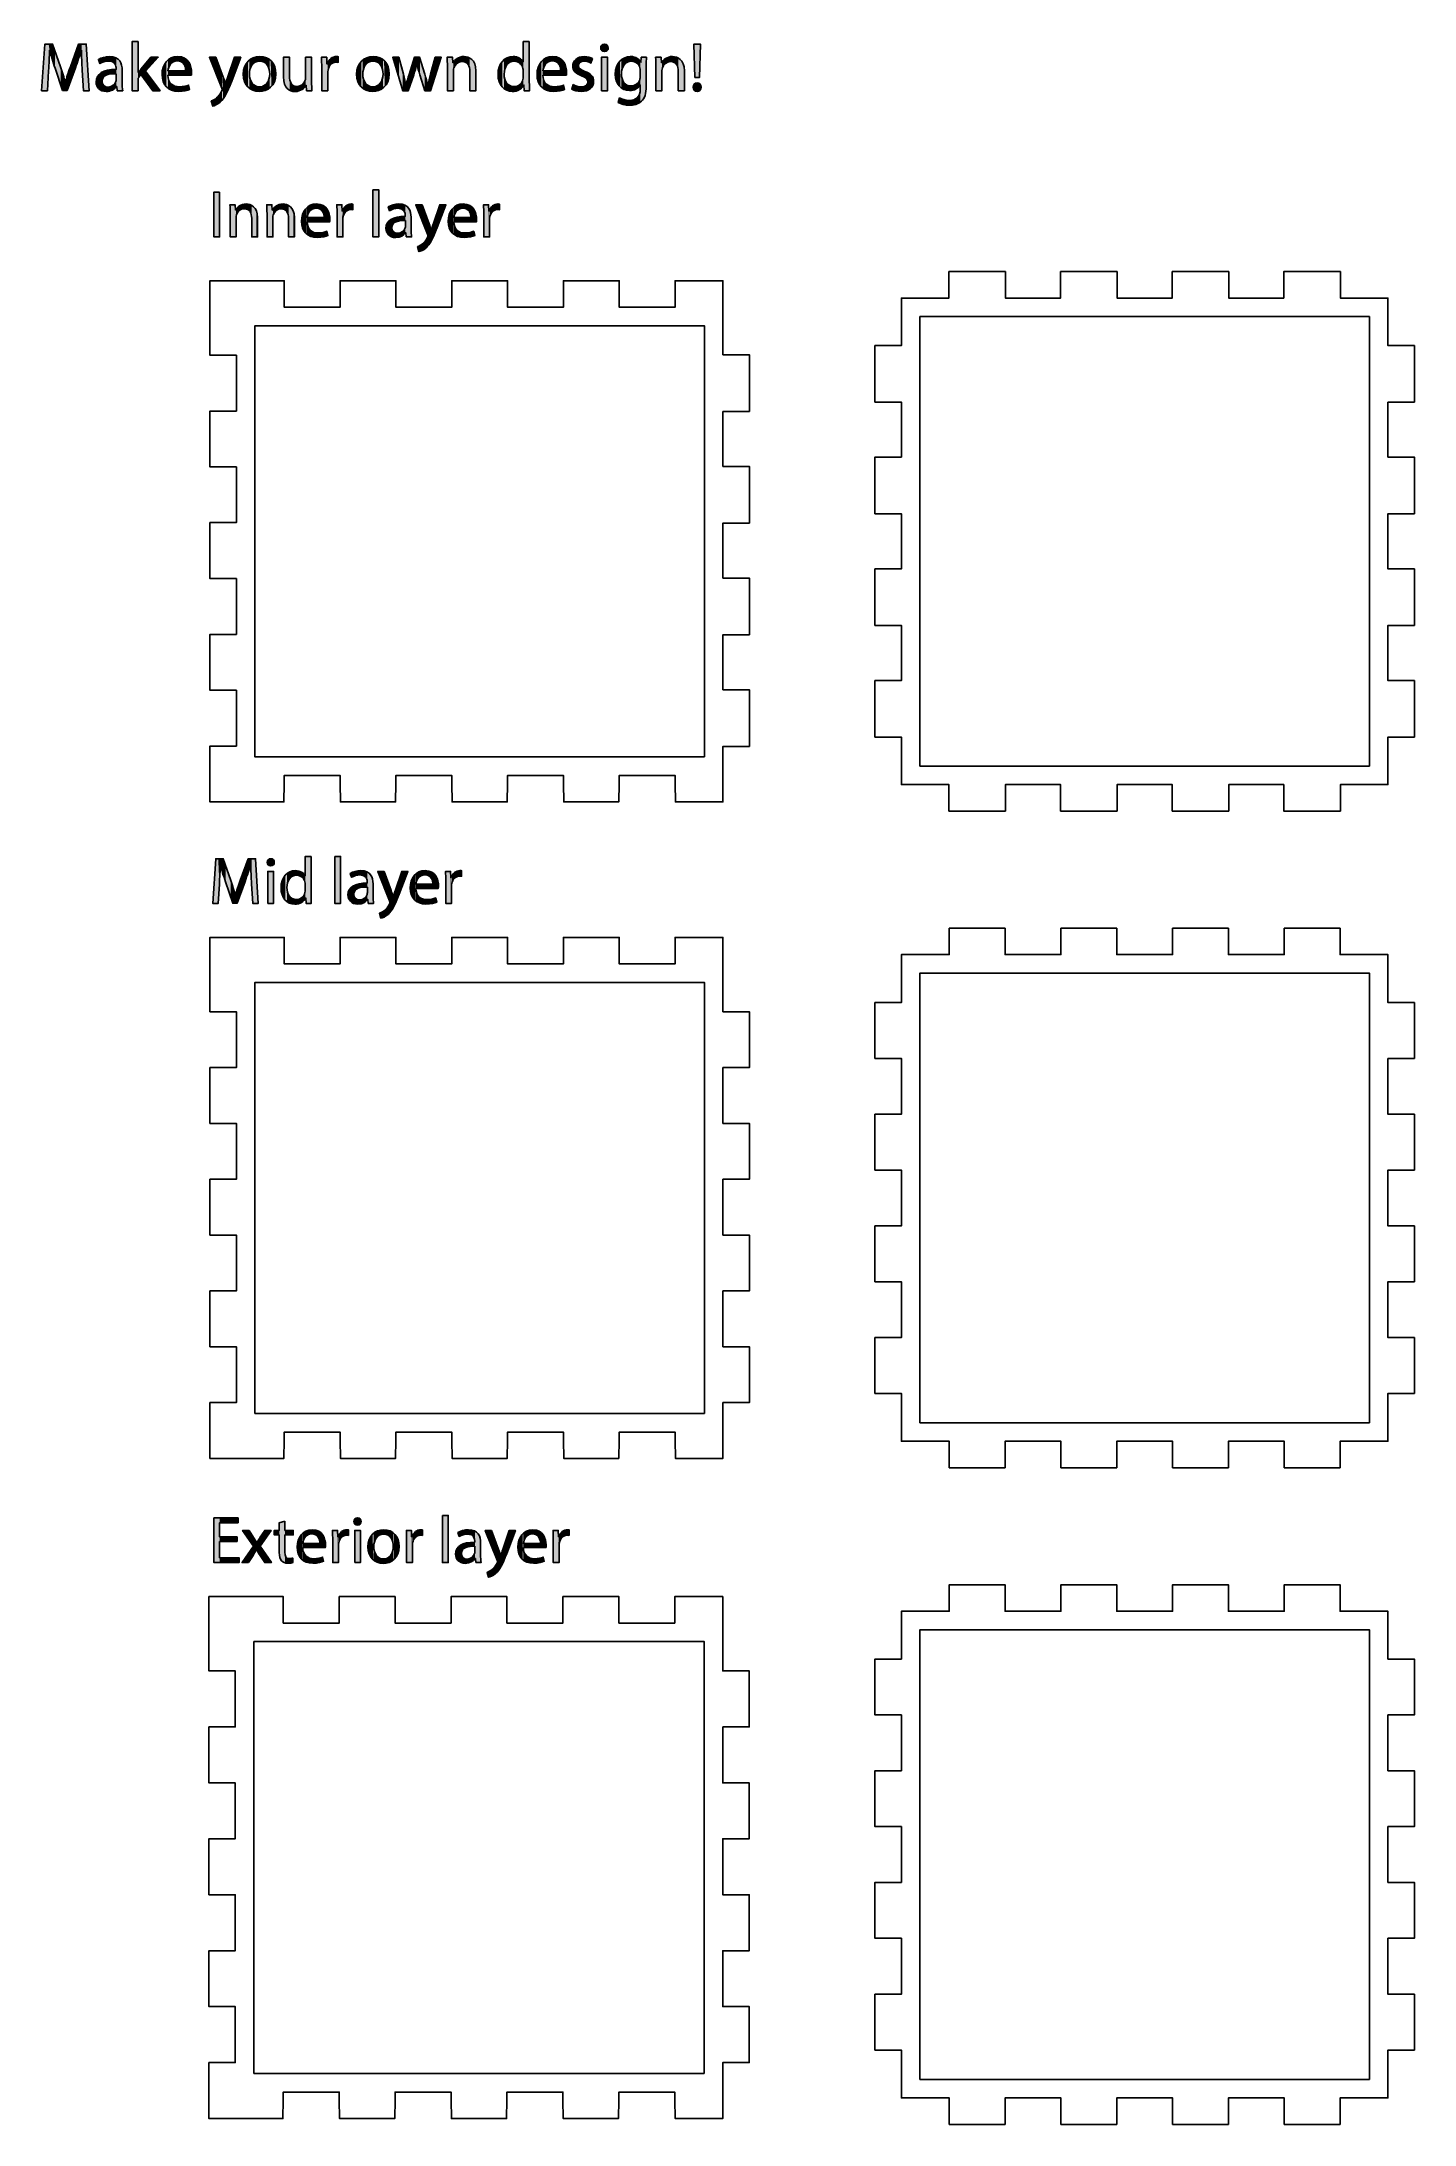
# Model space of a CAD drawing. Extents: x 28 to 546, y -814 to -28.
import ezdxf

# ---------------------------------------------------------------- set-up
doc = ezdxf.new("R2010")
doc.units = 0
doc.layers.add('LAYER_1', color=7, linetype='CONTINUOUS')

# ---------------------------------------------------------------- blocks, each defined once
blk = doc.blocks.new('*U5')
at = {"layer": 'LAYER_1', "color": 250}
for points in [[(29.38, -46.38), (28.15, -46.38), (29.38, -28.79)], [(31.18, -31.06), (31.18, -28.79), (32.07, -34.33)], [(32.07, -34.33), (32.07, -28.79), (32.27, -34.97)], [(32.27, -34.97), (32.27, -28.79), (33.21, -37.9)], [(42.11, -34.26), (40.89, -32.12), (42.11, -28.81)], [(42.12, -34.23), (42.11, -28.81), (42.12, -28.79)], [(43.19, -31.06), (43.19, -28.79), (43.26, -34.76)], [(43.26, -34.76), (43.26, -28.79), (43.45, -38.66)], [(43.45, -38.66), (43.45, -28.79), (43.89, -46.38)], [(33.21, -37.9), (33.21, -31.45), (35.28, -43.97)], [(35.28, -43.97), (35.28, -37.3), (36.06, -46.28)], [(38.98, -42.98), (37.93, -40.43), (38.98, -37.3)], [(40.89, -37.74), (38.98, -37.3), (40.89, -32.12)], [(37.78, -46.28), (37.13, -43.22), (37.78, -40.94)], [(37.93, -45.88), (37.78, -40.94), (37.93, -40.43)]]:
    blk.add_solid(points, dxfattribs=at)
at = {"layer": 'LAYER_1', "color": 250, "extrusion": (0, 0, -1)}
for points in [[(-29.38, -46.38), (-29.38, -28.79), (-30.32, -46.38)], [(-30.32, -46.38), (-29.38, -28.79), (-30.32, -28.79)], [(-30.32, -46.38), (-30.32, -28.79), (-30.79, -38.84)], [(-30.79, -38.84), (-30.32, -28.79), (-30.79, -28.79)], [(-30.79, -38.84), (-30.79, -28.79), (-31.13, -31.06)], [(-31.13, -31.06), (-30.79, -28.79), (-31.13, -28.79)], [(-31.13, -31.06), (-31.13, -28.79), (-31.18, -31.06)], [(-31.18, -31.06), (-31.13, -28.79), (-31.18, -28.79)], [(-32.07, -34.33), (-31.18, -28.79), (-32.07, -28.79)], [(-32.27, -34.97), (-32.07, -28.79), (-32.27, -28.79)], [(-33.21, -37.9), (-32.27, -28.79), (-33.21, -31.45)], [(-42.11, -34.26), (-42.11, -28.81), (-42.12, -34.23)], [(-42.12, -34.23), (-42.12, -28.79), (-43.11, -31.06)], [(-43.11, -31.06), (-42.12, -28.79), (-43.11, -28.79)], [(-43.11, -31.06), (-43.11, -28.79), (-43.19, -31.06)], [(-43.19, -31.06), (-43.11, -28.79), (-43.19, -28.79)], [(-43.26, -34.76), (-43.19, -28.79), (-43.26, -28.79)], [(-43.45, -38.66), (-43.26, -28.79), (-43.45, -28.79)], [(-43.89, -46.38), (-43.45, -28.79), (-43.89, -28.79)], [(-43.89, -46.38), (-43.89, -28.79), (-45.01, -46.38)], [(-45.01, -46.38), (-43.89, -28.79), (-45.01, -28.79)], [(-45.01, -46.38), (-45.01, -28.79), (-46.11, -46.38)], [(-35.28, -43.97), (-33.21, -31.45), (-35.28, -37.3)], [(-36.06, -46.28), (-35.28, -37.3), (-36.06, -39.73)], [(-38.98, -42.98), (-38.98, -37.3), (-40.89, -37.74)], [(-40.89, -37.74), (-40.89, -32.12), (-42.11, -34.26)], [(-36.06, -46.28), (-36.06, -39.73), (-36.27, -46.28)], [(-36.27, -46.28), (-36.06, -39.73), (-36.27, -40.39)], [(-36.27, -46.28), (-36.27, -40.39), (-37.05, -46.28)], [(-37.05, -46.28), (-36.27, -40.39), (-37.05, -43.22)], [(-37.05, -46.28), (-37.05, -43.22), (-37.13, -46.28)], [(-37.13, -46.28), (-37.05, -43.22), (-37.13, -43.22)], [(-37.13, -46.28), (-37.13, -43.22), (-37.78, -46.28)], [(-37.78, -46.28), (-37.78, -40.94), (-37.93, -45.88)], [(-37.93, -45.88), (-37.93, -40.43), (-38.98, -42.98)]]:
    blk.add_solid(points, dxfattribs=at)
blk = doc.blocks.new('*U6')
at = {"layer": 'LAYER_1', "color": 250}
for points in [[(49.67, -34.75), (49.61, -34.58), (49.67, -34.55)], [(49.81, -35.17), (49.67, -34.55), (49.81, -34.47)], [(49.67, -34.75), (49.67, -34.55), (49.81, -35.17)], [(50.13, -36.1), (49.81, -34.47), (50.13, -34.3)], [(49.81, -35.17), (49.81, -34.47), (50.13, -36.1)], [(50.21, -36.06), (50.13, -34.3), (50.21, -34.26)], [(50.47, -35.91), (50.21, -34.26), (50.47, -34.12)], [(50.21, -36.05), (50.21, -34.26), (50.21, -34.26)], [(50.66, -35.81), (50.47, -34.12), (50.66, -34.05)], [(50.85, -35.71), (50.66, -34.05), (50.85, -33.99)], [(50.87, -35.7), (50.85, -33.99), (50.87, -33.98)], [(50.99, -35.66), (50.87, -33.98), (50.99, -33.94)], [(51, -35.65), (50.99, -33.94), (51, -33.93)], [(51.02, -35.65), (51, -33.93), (51.02, -33.93)], [(51.04, -35.64), (51.02, -33.93), (51.04, -33.92)], [(51.09, -35.62), (51.04, -33.92), (51.09, -33.9)], [(51.12, -35.61), (51.09, -33.9), (51.12, -33.89)], [(51.12, -41.95), (51.09, -39.3), (51.12, -39.29)], [(51.16, -35.59), (51.12, -33.89), (51.16, -33.88)], [(51.16, -41.85), (51.12, -39.29), (51.16, -39.26)], [(51.17, -35.59), (51.16, -33.88), (51.17, -33.87)], [(51.17, -41.82), (51.16, -39.26), (51.17, -39.26)], [(51.26, -35.56), (51.17, -33.87), (51.26, -33.84)], [(51.26, -41.63), (51.17, -39.26), (51.26, -39.22)], [(51.27, -35.56), (51.26, -33.84), (51.27, -33.84)], [(51.27, -41.6), (51.26, -39.22), (51.27, -39.21)], [(51.37, -35.52), (51.27, -33.84), (51.37, -33.81)], [(51.37, -41.46), (51.27, -39.21), (51.37, -39.17)], [(51.47, -35.48), (51.37, -33.81), (51.47, -33.77)], [(51.47, -41.29), (51.37, -39.17), (51.47, -39.13)], [(51.48, -35.48), (51.47, -33.77), (51.48, -33.77)], [(51.48, -41.29), (51.47, -39.13), (51.48, -39.13)], [(51.49, -35.47), (51.48, -33.77), (51.49, -33.76)], [(51.49, -41.27), (51.48, -39.13), (51.49, -39.12)], [(51.63, -35.42), (51.49, -33.76), (51.63, -33.73)], [(51.63, -41.12), (51.49, -39.12), (51.63, -39.06)], [(51.66, -35.42), (51.63, -33.73), (51.66, -33.73)], [(51.66, -41.1), (51.63, -39.06), (51.66, -39.05)], [(51.67, -35.41), (51.66, -33.73), (51.67, -33.73)], [(51.67, -41.09), (51.66, -39.05), (51.67, -39.04)], [(51.73, -35.4), (51.67, -33.73), (51.73, -33.72)], [(51.73, -41.02), (51.67, -39.04), (51.73, -39.02)], [(51.74, -35.4), (51.73, -33.72), (51.74, -33.71)], [(51.74, -41.01), (51.73, -39.02), (51.74, -39.01)], [(51.79, -35.39), (51.74, -33.71), (51.79, -33.7)], [(51.79, -40.97), (51.74, -39.01), (51.79, -39)], [(51.96, -35.35), (51.79, -33.7), (51.96, -33.67)], [(51.96, -40.84), (51.79, -39), (51.96, -38.95)], [(52.02, -35.33), (51.96, -33.67), (52.02, -33.66)], [(52.02, -40.79), (51.96, -38.95), (52.02, -38.93)], [(52.32, -35.27), (52.02, -33.66), (52.32, -33.59)], [(52.32, -40.61), (52.02, -38.93), (52.32, -38.84)], [(52.36, -35.26), (52.32, -33.59), (52.36, -33.59)], [(52.36, -40.59), (52.32, -38.84), (52.36, -38.83)], [(52.53, -35.22), (52.36, -33.59), (52.53, -33.55)], [(52.53, -40.51), (52.36, -38.83), (52.53, -38.78)], [(52.56, -35.22), (52.53, -33.55), (52.56, -33.55)], [(52.56, -40.5), (52.53, -38.78), (52.56, -38.78)], [(52.58, -35.22), (52.56, -33.55), (52.58, -33.54)], [(52.58, -40.48), (52.56, -38.78), (52.58, -38.77)], [(52.73, -35.21), (52.58, -33.54), (52.73, -33.53)], [(52.73, -40.42), (52.58, -38.77), (52.73, -38.73)], [(53.04, -35.19), (52.73, -33.53), (53.04, -33.51)], [(52.73, -35.21), (52.73, -33.53), (52.73, -33.53)], [(53.04, -40.31), (52.73, -38.73), (53.04, -38.64)], [(52.73, -40.42), (52.73, -38.73), (52.73, -38.73)], [(53.12, -35.18), (53.04, -33.51), (53.12, -33.5)], [(53.12, -40.28), (53.04, -38.64), (53.12, -38.62)], [(53.16, -35.18), (53.12, -33.5), (53.16, -33.5)], [(53.16, -40.27), (53.12, -38.62), (53.16, -38.62)], [(53.21, -35.17), (53.16, -33.5), (53.21, -33.5)], [(53.21, -40.25), (53.16, -38.62), (53.21, -38.61)], [(53.42, -35.16), (53.21, -33.5), (53.42, -33.48)], [(53.42, -40.2), (53.21, -38.61), (53.42, -38.58)], [(53.42, -35.16), (53.42, -33.48), (53.46, -35.16)], [(53.46, -35.16), (53.42, -33.48), (53.46, -33.48)], [(53.46, -40.19), (53.42, -38.58), (53.46, -38.57)], [(53.55, -35.17), (53.46, -33.48), (53.55, -33.47)], [(53.46, -35.16), (53.46, -33.48), (53.55, -35.17)], [(53.55, -40.17), (53.46, -38.57), (53.55, -38.56)], [(53.75, -35.19), (53.55, -33.47), (53.75, -33.46)], [(53.55, -35.17), (53.55, -33.47), (53.75, -35.19)], [(53.75, -40.13), (53.55, -38.56), (53.75, -38.53)], [(53.75, -35.19), (53.75, -33.46), (53.76, -35.19)], [(53.76, -35.19), (53.75, -33.46), (53.76, -33.46)], [(53.76, -40.12), (53.75, -38.53), (53.76, -38.53)], [(53.76, -35.19), (53.76, -33.46), (53.82, -35.2)], [(53.82, -40.11), (53.76, -38.53), (53.82, -38.52)], [(53.82, -35.2), (53.82, -33.46), (53.99, -35.21)], [(53.99, -40.08), (53.82, -38.52), (53.99, -38.5)], [(53.99, -35.21), (53.99, -33.47), (54.02, -35.21)], [(54.02, -40.07), (53.99, -38.5), (54.02, -38.49)], [(54.02, -35.21), (54.02, -33.47), (54.28, -35.24)], [(54.28, -40.04), (54.02, -38.49), (54.28, -38.45)], [(54.28, -35.24), (54.28, -33.48), (54.28, -35.24)], [(54.28, -35.24), (54.28, -33.48), (54.39, -35.27)], [(54.39, -40.02), (54.28, -38.45), (54.39, -38.44)], [(54.28, -40.04), (54.28, -38.45), (54.28, -38.45)], [(54.39, -35.27), (54.39, -33.49), (54.45, -35.3)], [(54.45, -40.01), (54.39, -38.44), (54.45, -38.43)], [(54.45, -35.3), (54.45, -33.49), (54.45, -35.3)], [(54.45, -35.3), (54.45, -33.49), (54.52, -35.32)], [(54.52, -40.01), (54.45, -38.43), (54.52, -38.42)], [(54.45, -40.01), (54.45, -38.43), (54.45, -38.43)], [(54.52, -35.32), (54.52, -33.5), (54.56, -35.33)], [(54.56, -40), (54.52, -38.42), (54.56, -38.41)], [(54.56, -35.33), (54.56, -33.51), (54.75, -35.4)], [(54.75, -39.99), (54.56, -38.41), (54.75, -38.4)], [(54.75, -35.4), (54.75, -33.53), (54.9, -35.45)], [(54.9, -39.98), (54.75, -38.4), (54.9, -38.4)], [(54.9, -35.45), (54.9, -33.55), (54.96, -35.47)], [(54.96, -39.97), (54.9, -38.4), (54.96, -38.4)], [(54.96, -35.47), (54.96, -33.56), (55.07, -35.55)], [(55.07, -39.97), (54.96, -38.4), (55.07, -38.39)], [(55.07, -35.55), (55.07, -33.58), (55.16, -35.61)], [(55.16, -39.96), (55.07, -38.39), (55.16, -38.39)], [(55.16, -35.61), (55.16, -33.6), (55.36, -35.74)], [(55.36, -39.94), (55.16, -38.39), (55.36, -38.38)], [(55.36, -35.74), (55.36, -33.65), (55.39, -35.76)], [(55.39, -39.94), (55.36, -38.38), (55.39, -38.38)], [(55.39, -35.76), (55.39, -33.66), (55.46, -35.81)], [(55.46, -39.94), (55.39, -38.38), (55.46, -38.38)], [(55.46, -35.81), (55.46, -33.68), (55.52, -35.87)], [(55.52, -39.94), (55.46, -38.38), (55.52, -38.37)], [(55.52, -35.87), (55.52, -33.69), (55.64, -36.01)], [(55.64, -39.94), (55.52, -38.37), (55.64, -38.37)], [(55.64, -36.01), (55.64, -33.72), (55.77, -36.17)], [(55.77, -39.94), (55.64, -38.37), (55.77, -38.36)], [(55.77, -36.17), (55.77, -33.77), (55.81, -36.21)], [(55.81, -39.94), (55.77, -38.36), (55.81, -38.36)], [(55.81, -36.21), (55.81, -33.79), (55.82, -36.23)], [(55.82, -39.94), (55.81, -38.36), (55.82, -38.36)], [(55.82, -36.23), (55.82, -33.79), (56.04, -36.66)], [(56.04, -39.94), (55.82, -38.36), (56.04, -38.35)], [(56.04, -36.66), (56.04, -33.88), (56.06, -36.7)], [(56.06, -39.94), (56.04, -38.35), (56.06, -38.35)], [(56.06, -36.7), (56.06, -33.88), (56.13, -36.91)], [(56.13, -39.94), (56.06, -38.35), (56.13, -38.35)], [(56.13, -36.91), (56.13, -33.91), (56.14, -36.96)], [(56.14, -39.94), (56.13, -38.35), (56.14, -38.35)], [(56.14, -36.96), (56.14, -33.91), (56.21, -37.18)], [(56.21, -39.94), (56.14, -38.35), (56.21, -38.35)], [(56.21, -37.18), (56.21, -33.95), (56.21, -37.26)], [(56.21, -37.26), (56.21, -33.95), (56.29, -38.08)], [(56.29, -39.94), (56.21, -38.35), (56.29, -38.34)], [(56.21, -39.94), (56.21, -38.35), (56.21, -38.35)], [(56.5, -44.79), (56.5, -34.1), (56.58, -45.53)], [(56.58, -45.53), (56.58, -34.15), (56.68, -46.38)], [(48.73, -43.39), (48.69, -43.04), (48.73, -42.49)], [(48.75, -43.72), (48.73, -42.49), (48.75, -42.32)], [(48.73, -43.39), (48.73, -42.49), (48.75, -43.72)], [(48.82, -43.96), (48.75, -42.32), (48.82, -41.96)], [(48.75, -43.72), (48.75, -42.32), (48.82, -43.96)], [(48.94, -44.38), (48.82, -41.96), (48.94, -41.59)], [(48.82, -43.96), (48.82, -41.96), (48.94, -44.38)], [(48.98, -44.46), (48.94, -41.59), (48.98, -41.47)], [(48.94, -44.38), (48.94, -41.59), (48.98, -44.46)], [(49.19, -44.9), (48.98, -41.47), (49.19, -41.01)], [(48.98, -44.46), (48.98, -41.47), (49.19, -44.9)], [(49.24, -44.99), (49.19, -41.01), (49.24, -40.94)], [(49.19, -44.9), (49.19, -41.01), (49.24, -44.99)], [(49.47, -45.29), (49.24, -40.94), (49.47, -40.59)], [(49.24, -44.99), (49.24, -40.94), (49.47, -45.29)], [(49.61, -45.47), (49.47, -40.59), (49.61, -40.44)], [(49.47, -45.29), (49.47, -40.59), (49.61, -45.47)], [(49.67, -45.54), (49.61, -40.44), (49.67, -40.37)], [(49.61, -45.47), (49.61, -40.44), (49.67, -45.54)], [(49.81, -45.66), (49.67, -40.37), (49.81, -40.21)], [(49.67, -45.54), (49.67, -40.37), (49.81, -45.66)], [(50.13, -45.94), (49.81, -40.21), (50.13, -39.92)], [(49.81, -45.66), (49.81, -40.21), (50.13, -45.94)], [(50.21, -46), (50.13, -39.92), (50.21, -39.85)], [(50.13, -45.94), (50.13, -39.92), (50.21, -46)], [(50.47, -46.14), (50.21, -39.85), (50.47, -39.67)], [(50.21, -46), (50.21, -39.85), (50.21, -46)], [(50.21, -46), (50.21, -39.85), (50.21, -39.85)], [(50.21, -46), (50.21, -39.85), (50.47, -46.14)], [(50.66, -46.25), (50.47, -39.67), (50.66, -39.54)], [(50.47, -46.14), (50.47, -39.67), (50.66, -46.25)], [(50.85, -46.35), (50.66, -39.54), (50.85, -39.43)], [(50.66, -46.25), (50.66, -39.54), (50.85, -46.35)], [(50.87, -46.36), (50.85, -39.43), (50.87, -39.42)], [(50.85, -46.35), (50.85, -39.43), (50.87, -46.36)], [(50.99, -46.39), (50.87, -39.42), (50.99, -39.36)], [(50.87, -46.36), (50.87, -39.42), (50.99, -46.39)], [(51, -42.63), (50.99, -39.36), (51, -39.35)], [(50.99, -46.39), (50.99, -42.78), (51, -46.4)], [(51.02, -42.34), (51, -39.35), (51.02, -39.34)], [(51, -46.4), (51, -43.05), (51.02, -46.4)], [(51.04, -42.29), (51.02, -39.34), (51.04, -39.33)], [(51.02, -46.4), (51.02, -43.21), (51.04, -46.41)], [(51.09, -42.07), (51.04, -39.33), (51.09, -39.3)], [(51.04, -46.41), (51.04, -43.3), (51.09, -46.42)], [(51.09, -46.42), (51.09, -43.54), (51.12, -46.43)], [(51.12, -46.43), (51.12, -43.62), (51.16, -46.45)], [(51.16, -46.45), (51.16, -43.75), (51.17, -46.45)], [(51.17, -46.45), (51.17, -43.77), (51.26, -46.47)], [(51.26, -46.47), (51.26, -43.95), (51.27, -46.48)], [(51.27, -46.48), (51.27, -43.97), (51.37, -46.5)], [(51.37, -46.5), (51.37, -44.13), (51.47, -46.54)], [(51.47, -46.54), (51.47, -44.27), (51.48, -46.54)], [(51.48, -46.54), (51.48, -44.27), (51.49, -46.54)], [(51.49, -46.54), (51.49, -44.29), (51.63, -46.58)], [(51.63, -46.58), (51.63, -44.43), (51.66, -46.59)], [(51.66, -46.59), (51.66, -44.45), (51.67, -46.59)], [(51.67, -46.59), (51.67, -44.46), (51.73, -46.6)], [(51.73, -46.6), (51.73, -44.51), (51.74, -46.6)], [(51.74, -46.6), (51.74, -44.52), (51.79, -46.6)], [(51.79, -46.6), (51.79, -44.56), (51.96, -46.62)], [(51.96, -46.62), (51.96, -44.67), (52.02, -46.62)], [(52.02, -46.62), (52.02, -44.7), (52.32, -46.65)], [(52.32, -46.65), (52.32, -44.84), (52.36, -46.65)], [(52.36, -46.65), (52.36, -44.85), (52.53, -46.67)], [(52.53, -46.67), (52.53, -44.89), (52.56, -46.67)], [(53.21, -46.63), (53.16, -44.97), (53.21, -44.97)], [(53.42, -46.59), (53.21, -44.97), (53.42, -44.96)], [(53.46, -46.58), (53.42, -44.96), (53.46, -44.96)], [(53.55, -46.57), (53.46, -44.96), (53.55, -44.95)], [(53.75, -46.53), (53.55, -44.95), (53.75, -44.93)], [(53.76, -46.53), (53.75, -44.93), (53.76, -44.92)], [(53.82, -46.52), (53.76, -44.92), (53.82, -44.91)], [(53.99, -46.46), (53.82, -44.91), (53.99, -44.88)], [(54.02, -46.45), (53.99, -44.88), (54.02, -44.87)], [(54.28, -46.37), (54.02, -44.87), (54.28, -44.79)], [(54.39, -46.34), (54.28, -44.79), (54.39, -44.75)], [(54.28, -46.37), (54.28, -44.79), (54.28, -44.79)], [(54.45, -46.31), (54.39, -44.75), (54.45, -44.73)], [(54.52, -46.28), (54.45, -44.73), (54.52, -44.7)], [(54.45, -46.31), (54.45, -44.73), (54.45, -44.73)], [(54.56, -46.26), (54.52, -44.7), (54.56, -44.68)], [(54.75, -46.17), (54.56, -44.68), (54.75, -44.59)], [(54.9, -46.1), (54.75, -44.59), (54.9, -44.49)], [(54.96, -46.07), (54.9, -44.49), (54.96, -44.45)], [(55.07, -46), (54.96, -44.45), (55.07, -44.38)], [(55.16, -45.94), (55.07, -44.38), (55.16, -44.32)], [(55.36, -45.82), (55.16, -44.32), (55.36, -44.14)], [(55.39, -45.8), (55.36, -44.14), (55.39, -44.11)], [(55.46, -45.74), (55.39, -44.11), (55.46, -44.05)], [(55.52, -45.7), (55.46, -44.05), (55.52, -44)], [(55.64, -45.61), (55.52, -44), (55.64, -43.86)], [(55.77, -45.5), (55.64, -43.86), (55.77, -43.69)], [(55.81, -45.46), (55.77, -43.69), (55.81, -43.64)], [(55.82, -45.45), (55.81, -43.64), (55.82, -43.62)], [(56.04, -45.24), (55.82, -43.62), (56.04, -43.26)], [(56.06, -45.22), (56.04, -43.26), (56.06, -43.21)], [(56.13, -45.16), (56.06, -43.21), (56.13, -43.06)], [(56.14, -45.14), (56.13, -43.06), (56.14, -43.03)], [(56.21, -45.06), (56.14, -43.03), (56.21, -42.88)], [(56.29, -44.95), (56.21, -42.86), (56.29, -42.56)], [(56.21, -45.05), (56.21, -42.88), (56.21, -42.86)], [(56.31, -44.93), (56.29, -42.56), (56.31, -42.49)], [(56.34, -44.89), (56.31, -42.49), (56.34, -42.13)]]:
    blk.add_solid(points, dxfattribs=at)
at = {"layer": 'LAYER_1', "color": 250, "extrusion": (0, 0, -1)}
for points in [[(-50.13, -36.1), (-50.13, -34.3), (-50.21, -36.06)], [(-50.21, -36.06), (-50.21, -34.26), (-50.21, -36.05)], [(-50.21, -36.05), (-50.21, -34.26), (-50.47, -35.91)], [(-50.47, -35.91), (-50.47, -34.12), (-50.66, -35.81)], [(-50.66, -35.81), (-50.66, -34.05), (-50.85, -35.71)], [(-50.85, -35.71), (-50.85, -33.99), (-50.87, -35.7)], [(-50.87, -35.7), (-50.87, -33.98), (-50.99, -35.66)], [(-50.99, -35.66), (-50.99, -33.94), (-51, -35.65)], [(-51, -35.65), (-51, -33.93), (-51.02, -35.65)], [(-51.02, -35.65), (-51.02, -33.93), (-51.04, -35.64)], [(-51.04, -35.64), (-51.04, -33.92), (-51.09, -35.62)], [(-51.09, -35.62), (-51.09, -33.9), (-51.12, -35.61)], [(-51.12, -35.61), (-51.12, -33.89), (-51.16, -35.59)], [(-51.12, -41.95), (-51.12, -39.29), (-51.16, -41.85)], [(-51.16, -35.59), (-51.16, -33.88), (-51.17, -35.59)], [(-51.16, -41.85), (-51.16, -39.26), (-51.17, -41.82)], [(-51.17, -35.59), (-51.17, -33.87), (-51.26, -35.56)], [(-51.17, -41.82), (-51.17, -39.26), (-51.26, -41.63)], [(-51.26, -35.56), (-51.26, -33.84), (-51.27, -35.56)], [(-51.26, -41.63), (-51.26, -39.22), (-51.27, -41.6)], [(-51.27, -35.56), (-51.27, -33.84), (-51.37, -35.52)], [(-51.27, -41.6), (-51.27, -39.21), (-51.37, -41.46)], [(-51.37, -35.52), (-51.37, -33.81), (-51.47, -35.48)], [(-51.37, -41.46), (-51.37, -39.17), (-51.47, -41.29)], [(-51.47, -35.48), (-51.47, -33.77), (-51.48, -35.48)], [(-51.47, -41.29), (-51.47, -39.13), (-51.48, -41.29)], [(-51.48, -35.48), (-51.48, -33.77), (-51.49, -35.47)], [(-51.48, -41.29), (-51.48, -39.13), (-51.49, -41.27)], [(-51.49, -35.47), (-51.49, -33.76), (-51.63, -35.42)], [(-51.49, -41.27), (-51.49, -39.12), (-51.63, -41.12)], [(-51.63, -35.42), (-51.63, -33.73), (-51.66, -35.42)], [(-51.63, -41.12), (-51.63, -39.06), (-51.66, -41.1)], [(-51.66, -35.42), (-51.66, -33.73), (-51.67, -35.41)], [(-51.66, -41.1), (-51.66, -39.05), (-51.67, -41.09)], [(-51.67, -35.41), (-51.67, -33.73), (-51.73, -35.4)], [(-51.67, -41.09), (-51.67, -39.04), (-51.73, -41.02)], [(-51.73, -35.4), (-51.73, -33.72), (-51.74, -35.4)], [(-51.73, -41.02), (-51.73, -39.02), (-51.74, -41.01)], [(-51.74, -35.4), (-51.74, -33.71), (-51.79, -35.39)], [(-51.74, -41.01), (-51.74, -39.01), (-51.79, -40.97)], [(-51.79, -35.39), (-51.79, -33.7), (-51.96, -35.35)], [(-51.79, -40.97), (-51.79, -39), (-51.96, -40.84)], [(-51.96, -35.35), (-51.96, -33.67), (-52.02, -35.33)], [(-51.96, -40.84), (-51.96, -38.95), (-52.02, -40.79)], [(-52.02, -35.33), (-52.02, -33.66), (-52.32, -35.27)], [(-52.02, -40.79), (-52.02, -38.93), (-52.32, -40.61)], [(-52.32, -35.27), (-52.32, -33.59), (-52.36, -35.26)], [(-52.32, -40.61), (-52.32, -38.84), (-52.36, -40.59)], [(-52.36, -35.26), (-52.36, -33.59), (-52.53, -35.22)], [(-52.36, -40.59), (-52.36, -38.83), (-52.53, -40.51)], [(-52.53, -35.22), (-52.53, -33.55), (-52.56, -35.22)], [(-52.53, -40.51), (-52.53, -38.78), (-52.56, -40.5)], [(-52.56, -35.22), (-52.56, -33.55), (-52.58, -35.22)], [(-52.56, -40.5), (-52.56, -38.78), (-52.58, -40.48)], [(-52.58, -35.22), (-52.58, -33.54), (-52.73, -35.21)], [(-52.58, -40.48), (-52.58, -38.77), (-52.73, -40.42)], [(-52.73, -35.21), (-52.73, -33.53), (-52.73, -35.21)], [(-52.73, -35.21), (-52.73, -33.53), (-53.04, -35.19)], [(-52.73, -40.42), (-52.73, -38.73), (-52.73, -40.42)], [(-52.73, -40.42), (-52.73, -38.73), (-53.04, -40.31)], [(-53.04, -35.19), (-53.04, -33.51), (-53.12, -35.18)], [(-53.04, -40.31), (-53.04, -38.64), (-53.12, -40.28)], [(-53.12, -35.18), (-53.12, -33.5), (-53.16, -35.18)], [(-53.12, -40.28), (-53.12, -38.62), (-53.16, -40.27)], [(-53.16, -35.18), (-53.16, -33.5), (-53.21, -35.17)], [(-53.16, -40.27), (-53.16, -38.62), (-53.21, -40.25)], [(-53.21, -35.17), (-53.21, -33.5), (-53.42, -35.16)], [(-53.21, -40.25), (-53.21, -38.61), (-53.42, -40.2)], [(-53.42, -40.2), (-53.42, -38.58), (-53.46, -40.19)], [(-53.46, -40.19), (-53.46, -38.57), (-53.55, -40.17)], [(-53.55, -40.17), (-53.55, -38.56), (-53.75, -40.13)], [(-53.75, -40.13), (-53.75, -38.53), (-53.76, -40.12)], [(-53.82, -35.2), (-53.76, -33.46), (-53.82, -33.46)], [(-53.76, -40.12), (-53.76, -38.53), (-53.82, -40.11)], [(-53.99, -35.21), (-53.82, -33.46), (-53.99, -33.47)], [(-53.82, -40.11), (-53.82, -38.52), (-53.99, -40.08)], [(-54.02, -35.21), (-53.99, -33.47), (-54.02, -33.47)], [(-53.99, -40.08), (-53.99, -38.5), (-54.02, -40.07)], [(-54.28, -35.24), (-54.02, -33.47), (-54.28, -33.48)], [(-54.02, -40.07), (-54.02, -38.49), (-54.28, -40.04)], [(-54.28, -35.24), (-54.28, -33.48), (-54.28, -33.48)], [(-54.39, -35.27), (-54.28, -33.48), (-54.39, -33.49)], [(-54.28, -40.04), (-54.28, -38.45), (-54.28, -40.04)], [(-54.28, -40.04), (-54.28, -38.45), (-54.39, -40.02)], [(-54.45, -35.3), (-54.39, -33.49), (-54.45, -33.49)], [(-54.39, -40.02), (-54.39, -38.44), (-54.45, -40.01)], [(-54.45, -35.3), (-54.45, -33.49), (-54.45, -33.49)], [(-54.52, -35.32), (-54.45, -33.49), (-54.52, -33.5)], [(-54.45, -40.01), (-54.45, -38.43), (-54.45, -40.01)], [(-54.45, -40.01), (-54.45, -38.43), (-54.52, -40.01)], [(-54.56, -35.33), (-54.52, -33.5), (-54.56, -33.51)], [(-54.52, -40.01), (-54.52, -38.42), (-54.56, -40)], [(-54.75, -35.4), (-54.56, -33.51), (-54.75, -33.53)], [(-54.56, -40), (-54.56, -38.41), (-54.75, -39.99)], [(-54.9, -35.45), (-54.75, -33.53), (-54.9, -33.55)], [(-54.75, -39.99), (-54.75, -38.4), (-54.9, -39.98)], [(-54.96, -35.47), (-54.9, -33.55), (-54.96, -33.56)], [(-54.9, -39.98), (-54.9, -38.4), (-54.96, -39.97)], [(-55.07, -35.55), (-54.96, -33.56), (-55.07, -33.58)], [(-54.96, -39.97), (-54.96, -38.4), (-55.07, -39.97)], [(-55.16, -35.61), (-55.07, -33.58), (-55.16, -33.6)], [(-55.07, -39.97), (-55.07, -38.39), (-55.16, -39.96)], [(-55.36, -35.74), (-55.16, -33.6), (-55.36, -33.65)], [(-55.16, -39.96), (-55.16, -38.39), (-55.36, -39.94)], [(-55.39, -35.76), (-55.36, -33.65), (-55.39, -33.66)], [(-55.36, -39.94), (-55.36, -38.38), (-55.39, -39.94)], [(-55.46, -35.81), (-55.39, -33.66), (-55.46, -33.68)], [(-55.39, -39.94), (-55.39, -38.38), (-55.46, -39.94)], [(-55.52, -35.87), (-55.46, -33.68), (-55.52, -33.69)], [(-55.46, -39.94), (-55.46, -38.38), (-55.52, -39.94)], [(-55.64, -36.01), (-55.52, -33.69), (-55.64, -33.72)], [(-55.52, -39.94), (-55.52, -38.37), (-55.64, -39.94)], [(-55.77, -36.17), (-55.64, -33.72), (-55.77, -33.77)], [(-55.64, -39.94), (-55.64, -38.37), (-55.77, -39.94)], [(-55.81, -36.21), (-55.77, -33.77), (-55.81, -33.79)], [(-55.77, -39.94), (-55.77, -38.36), (-55.81, -39.94)], [(-55.82, -36.23), (-55.81, -33.79), (-55.82, -33.79)], [(-55.81, -39.94), (-55.81, -38.36), (-55.82, -39.94)], [(-56.04, -36.66), (-55.82, -33.79), (-56.04, -33.88)], [(-55.82, -39.94), (-55.82, -38.36), (-56.04, -39.94)], [(-56.06, -36.7), (-56.04, -33.88), (-56.06, -33.88)], [(-56.04, -39.94), (-56.04, -38.35), (-56.06, -39.94)], [(-56.13, -36.91), (-56.06, -33.88), (-56.13, -33.91)], [(-56.06, -39.94), (-56.06, -38.35), (-56.13, -39.94)], [(-56.14, -36.96), (-56.13, -33.91), (-56.14, -33.91)], [(-56.13, -39.94), (-56.13, -38.35), (-56.14, -39.94)], [(-56.21, -37.18), (-56.14, -33.91), (-56.21, -33.95)], [(-56.14, -39.94), (-56.14, -38.35), (-56.21, -39.94)], [(-56.21, -37.26), (-56.21, -33.95), (-56.21, -33.95)], [(-56.29, -38.08), (-56.21, -33.95), (-56.29, -33.99)], [(-56.21, -39.94), (-56.21, -38.35), (-56.21, -39.94)], [(-56.21, -39.94), (-56.21, -38.35), (-56.29, -39.94)], [(-56.29, -39.94), (-56.29, -33.99), (-56.31, -39.93)], [(-56.31, -39.93), (-56.29, -33.99), (-56.31, -34)], [(-56.31, -39.93), (-56.31, -34), (-56.34, -39.93)], [(-56.34, -39.93), (-56.31, -34), (-56.34, -34.02)], [(-56.34, -44.89), (-56.34, -34.02), (-56.42, -44.79)], [(-56.42, -44.79), (-56.34, -34.02), (-56.42, -34.06)], [(-56.42, -44.79), (-56.42, -34.06), (-56.5, -44.79)], [(-56.5, -44.79), (-56.42, -34.06), (-56.5, -34.1)], [(-56.58, -45.53), (-56.5, -34.1), (-56.58, -34.15)], [(-56.68, -46.38), (-56.58, -34.15), (-56.68, -34.22)], [(-56.68, -46.38), (-56.68, -34.22), (-56.98, -46.38)], [(-56.98, -46.38), (-56.68, -34.22), (-56.98, -34.43)], [(-56.98, -46.38), (-56.98, -34.43), (-57.32, -46.38)], [(-57.32, -46.38), (-56.98, -34.43), (-57.32, -34.74)], [(-57.32, -46.38), (-57.32, -34.74), (-57.61, -46.38)], [(-57.61, -46.38), (-57.32, -34.74), (-57.61, -35.1)], [(-57.61, -46.38), (-57.61, -35.1), (-58.06, -46.38)], [(-58.06, -46.38), (-57.61, -35.1), (-58.06, -35.88)], [(-58.06, -46.38), (-58.06, -35.88), (-58.35, -46.38)], [(-58.35, -46.38), (-58.06, -35.88), (-58.35, -36.75)], [(-58.35, -46.38), (-58.35, -36.75), (-58.51, -46.38)], [(-58.51, -46.38), (-58.35, -36.75), (-58.51, -37.68)], [(-58.51, -46.38), (-58.51, -37.68), (-58.56, -46.38)], [(-58.56, -46.38), (-58.51, -37.68), (-58.56, -38.63)], [(-50.99, -42.78), (-50.99, -39.36), (-51, -42.63)], [(-51, -46.4), (-50.99, -42.78), (-51, -43.05)], [(-51, -42.63), (-51, -39.35), (-51.02, -42.34)], [(-51.02, -46.4), (-51, -43.05), (-51.02, -43.21)], [(-51.02, -42.34), (-51.02, -39.34), (-51.04, -42.29)], [(-51.04, -46.41), (-51.02, -43.21), (-51.04, -43.3)], [(-51.04, -42.29), (-51.04, -39.33), (-51.09, -42.07)], [(-51.09, -46.42), (-51.04, -43.3), (-51.09, -43.54)], [(-51.09, -42.07), (-51.09, -39.3), (-51.12, -41.95)], [(-51.12, -46.43), (-51.09, -43.54), (-51.12, -43.62)], [(-51.16, -46.45), (-51.12, -43.62), (-51.16, -43.75)], [(-51.17, -46.45), (-51.16, -43.75), (-51.17, -43.77)], [(-51.26, -46.47), (-51.17, -43.77), (-51.26, -43.95)], [(-51.27, -46.48), (-51.26, -43.95), (-51.27, -43.97)], [(-51.37, -46.5), (-51.27, -43.97), (-51.37, -44.13)], [(-51.47, -46.54), (-51.37, -44.13), (-51.47, -44.27)], [(-51.48, -46.54), (-51.47, -44.27), (-51.48, -44.27)], [(-51.49, -46.54), (-51.48, -44.27), (-51.49, -44.29)], [(-51.63, -46.58), (-51.49, -44.29), (-51.63, -44.43)], [(-51.66, -46.59), (-51.63, -44.43), (-51.66, -44.45)], [(-51.67, -46.59), (-51.66, -44.45), (-51.67, -44.46)], [(-51.73, -46.6), (-51.67, -44.46), (-51.73, -44.51)], [(-51.74, -46.6), (-51.73, -44.51), (-51.74, -44.52)], [(-51.79, -46.6), (-51.74, -44.52), (-51.79, -44.56)], [(-51.96, -46.62), (-51.79, -44.56), (-51.96, -44.67)], [(-52.02, -46.62), (-51.96, -44.67), (-52.02, -44.7)], [(-52.32, -46.65), (-52.02, -44.7), (-52.32, -44.84)], [(-52.36, -46.65), (-52.32, -44.84), (-52.36, -44.85)], [(-52.53, -46.67), (-52.36, -44.85), (-52.53, -44.89)], [(-52.56, -46.67), (-52.53, -44.89), (-52.56, -44.9)], [(-52.56, -46.67), (-52.56, -44.9), (-52.58, -46.67)], [(-52.58, -46.67), (-52.56, -44.9), (-52.58, -44.9)], [(-52.58, -46.67), (-52.58, -44.9), (-52.73, -46.66)], [(-52.73, -46.66), (-52.58, -44.9), (-52.73, -44.94)], [(-52.73, -46.66), (-52.73, -44.94), (-52.73, -46.66)], [(-52.73, -46.66), (-52.73, -44.94), (-52.73, -44.94)], [(-52.73, -46.66), (-52.73, -44.94), (-53.04, -46.64)], [(-53.04, -46.64), (-52.73, -44.94), (-53.04, -44.96)], [(-53.04, -46.64), (-53.04, -44.96), (-53.12, -46.64)], [(-53.12, -46.64), (-53.04, -44.96), (-53.12, -44.97)], [(-53.12, -46.64), (-53.12, -44.97), (-53.16, -46.63)], [(-53.16, -46.63), (-53.12, -44.97), (-53.16, -44.97)], [(-53.16, -46.63), (-53.16, -44.97), (-53.21, -46.63)], [(-53.21, -46.63), (-53.21, -44.97), (-53.42, -46.59)], [(-53.42, -46.59), (-53.42, -44.96), (-53.46, -46.58)], [(-53.46, -46.58), (-53.46, -44.96), (-53.55, -46.57)], [(-53.55, -46.57), (-53.55, -44.95), (-53.75, -46.53)], [(-53.75, -46.53), (-53.75, -44.93), (-53.76, -46.53)], [(-53.76, -46.53), (-53.76, -44.92), (-53.82, -46.52)], [(-53.82, -46.52), (-53.82, -44.91), (-53.99, -46.46)], [(-53.99, -46.46), (-53.99, -44.88), (-54.02, -46.45)], [(-54.02, -46.45), (-54.02, -44.87), (-54.28, -46.37)], [(-54.28, -46.37), (-54.28, -44.79), (-54.28, -46.37)], [(-54.28, -46.37), (-54.28, -44.79), (-54.39, -46.34)], [(-54.39, -46.34), (-54.39, -44.75), (-54.45, -46.31)], [(-54.45, -46.31), (-54.45, -44.73), (-54.45, -46.31)], [(-54.45, -46.31), (-54.45, -44.73), (-54.52, -46.28)], [(-54.52, -46.28), (-54.52, -44.7), (-54.56, -46.26)], [(-54.56, -46.26), (-54.56, -44.68), (-54.75, -46.17)], [(-54.75, -46.17), (-54.75, -44.59), (-54.9, -46.1)], [(-54.9, -46.1), (-54.9, -44.49), (-54.96, -46.07)], [(-54.96, -46.07), (-54.96, -44.45), (-55.07, -46)], [(-55.07, -46), (-55.07, -44.38), (-55.16, -45.94)], [(-55.16, -45.94), (-55.16, -44.32), (-55.36, -45.82)], [(-55.36, -45.82), (-55.36, -44.14), (-55.39, -45.8)], [(-55.39, -45.8), (-55.39, -44.11), (-55.46, -45.74)], [(-55.46, -45.74), (-55.46, -44.05), (-55.52, -45.7)], [(-55.52, -45.7), (-55.52, -44), (-55.64, -45.61)], [(-55.64, -45.61), (-55.64, -43.86), (-55.77, -45.5)], [(-55.77, -45.5), (-55.77, -43.69), (-55.81, -45.46)], [(-55.81, -45.46), (-55.81, -43.64), (-55.82, -45.45)], [(-55.82, -45.45), (-55.82, -43.62), (-56.04, -45.24)], [(-56.04, -45.24), (-56.04, -43.26), (-56.06, -45.22)], [(-56.06, -45.22), (-56.06, -43.21), (-56.13, -45.16)], [(-56.13, -45.16), (-56.13, -43.06), (-56.14, -45.14)], [(-56.14, -45.14), (-56.14, -43.03), (-56.21, -45.06)], [(-56.21, -45.05), (-56.21, -42.86), (-56.29, -44.95)], [(-56.21, -45.06), (-56.21, -42.88), (-56.21, -45.05)], [(-56.29, -44.95), (-56.29, -42.56), (-56.31, -44.93)], [(-56.31, -44.93), (-56.31, -42.49), (-56.34, -44.89)], [(-58.56, -46.38), (-58.56, -43.35), (-58.61, -46.38)], [(-58.61, -46.38), (-58.56, -43.35), (-58.61, -44.96)], [(-58.61, -46.38), (-58.61, -44.96), (-58.77, -46.38)]]:
    blk.add_solid(points, dxfattribs=at)
blk = doc.blocks.new('*U7')
at = {"layer": 'LAYER_1', "color": 250, "extrusion": (0, 0, -1)}
for points in [[(-62.27, -46.38), (-62.27, -27.85), (-64.54, -46.38)], [(-64.54, -46.38), (-62.27, -27.85), (-64.54, -27.85)], [(-67.31, -38.94), (-67.31, -36.23), (-69.42, -36.69)], [(-69.42, -45.48), (-67.31, -38.94), (-69.42, -41.77)], [(-69.42, -36.69), (-69.42, -33.75), (-70.07, -36)], [(-70.07, -36), (-69.42, -33.75), (-70.07, -33.75)], [(-70.07, -36), (-70.07, -33.75), (-72.19, -33.75)], [(-64.54, -41.63), (-64.54, -39.54), (-64.59, -41.57)], [(-64.59, -41.57), (-64.54, -39.54), (-64.59, -39.54)], [(-64.59, -41.57), (-64.59, -39.54), (-65.71, -40.33)], [(-70.07, -46.38), (-69.42, -41.77), (-70.07, -42.65)], [(-70.07, -46.38), (-70.07, -42.65), (-72.19, -46.38)], [(-72.19, -46.38), (-70.07, -42.65), (-72.19, -45.48)], [(-72.19, -46.38), (-72.19, -45.48), (-72.87, -46.38)]]:
    blk.add_solid(points, dxfattribs=at)
at = {"layer": 'LAYER_1', "color": 250}
for points in [[(65.71, -40.33), (64.59, -39.54), (65.71, -38.11)], [(67.31, -42.54), (65.71, -38.11), (67.31, -36.23)], [(65.71, -40.33), (65.71, -38.11), (67.31, -42.54)], [(69.42, -36.69), (67.31, -36.23), (69.42, -33.75)], [(67.31, -42.54), (67.31, -38.94), (69.42, -45.48)], [(69.42, -45.48), (69.42, -41.77), (70.07, -46.38)]]:
    blk.add_solid(points, dxfattribs=at)
blk = doc.blocks.new('*U8')
at = {"layer": 'LAYER_1', "color": 250}
for points in [[(73.7, -41.61), (73.62, -39.56), (73.7, -38.89)], [(73.71, -41.64), (73.7, -38.89), (73.71, -38.87)], [(73.7, -41.61), (73.7, -38.89), (73.71, -41.64)], [(73.83, -42.24), (73.71, -38.87), (73.83, -38.23)], [(73.71, -41.64), (73.71, -38.87), (73.83, -42.24)], [(73.84, -42.28), (73.83, -38.23), (73.84, -38.2)], [(73.83, -42.24), (73.83, -38.23), (73.84, -42.28)], [(74.01, -42.83), (73.84, -38.2), (74.01, -37.6)], [(73.84, -42.28), (73.84, -38.2), (74.01, -42.83)], [(74.02, -42.88), (74.01, -37.6), (74.02, -37.56)], [(74.01, -42.83), (74.01, -37.6), (74.02, -42.88)], [(74.23, -43.38), (74.02, -37.56), (74.23, -37)], [(74.02, -42.88), (74.02, -37.56), (74.23, -43.38)], [(74.26, -43.44), (74.23, -37), (74.26, -36.95)], [(74.23, -43.38), (74.23, -37), (74.26, -43.44)], [(74.5, -43.9), (74.26, -36.95), (74.5, -36.44)], [(74.26, -43.44), (74.26, -36.95), (74.5, -43.9)], [(74.54, -43.96), (74.5, -36.44), (74.54, -36.38)], [(74.5, -43.9), (74.5, -36.44), (74.54, -43.96)], [(74.82, -44.38), (74.54, -36.38), (74.82, -35.92)], [(74.54, -43.96), (74.54, -36.38), (74.82, -44.38)], [(74.87, -44.45), (74.82, -35.92), (74.87, -35.85)], [(74.82, -44.38), (74.82, -35.92), (74.87, -44.45)], [(75.18, -44.81), (74.87, -35.85), (75.18, -35.44)], [(74.87, -44.45), (74.87, -35.85), (75.18, -44.81)], [(75.25, -44.89), (75.18, -35.44), (75.25, -35.37)], [(75.18, -44.81), (75.18, -35.44), (75.25, -44.89)], [(75.58, -45.21), (75.25, -35.37), (75.58, -35)], [(75.25, -44.89), (75.25, -35.37), (75.58, -45.21)], [(75.67, -45.28), (75.58, -35), (75.67, -34.93)], [(75.58, -45.21), (75.58, -35), (75.67, -45.28)], [(75.79, -45.38), (75.67, -34.93), (75.79, -34.82)], [(75.67, -45.28), (75.67, -34.93), (75.79, -45.38)], [(75.82, -40.48), (75.79, -34.82), (75.82, -34.8)], [(75.9, -38.38), (75.82, -34.8), (75.9, -34.73)], [(75.93, -38.22), (75.9, -34.73), (75.93, -34.7)], [(76.03, -37.87), (75.93, -34.7), (76.03, -34.61)], [(76.12, -37.58), (76.03, -34.61), (76.12, -34.55)], [(76.14, -37.54), (76.12, -34.55), (76.14, -34.54)], [(76.17, -37.47), (76.14, -34.54), (76.17, -34.52)], [(76.4, -36.96), (76.17, -34.52), (76.4, -34.36)], [(76.52, -36.76), (76.4, -34.36), (76.52, -34.27)], [(76.58, -36.66), (76.52, -34.27), (76.58, -34.24)], [(76.65, -36.56), (76.58, -34.24), (76.65, -34.2)], [(76.58, -36.65), (76.58, -34.24), (76.58, -34.24)], [(76.78, -36.37), (76.65, -34.2), (76.78, -34.13)], [(77, -36.11), (76.78, -34.13), (77, -34.01)], [(77.05, -36.07), (77, -34.01), (77.05, -33.99)], [(77.12, -36), (77.05, -33.99), (77.12, -33.96)], [(77.2, -35.92), (77.12, -33.96), (77.2, -33.93)], [(77.25, -35.87), (77.2, -33.93), (77.25, -33.91)], [(77.53, -35.65), (77.25, -33.91), (77.53, -33.79)], [(77.61, -35.6), (77.53, -33.79), (77.61, -33.76)], [(77.76, -35.51), (77.61, -33.76), (77.76, -33.72)], [(77.79, -35.49), (77.76, -33.72), (77.79, -33.71)], [(77.84, -35.46), (77.79, -33.71), (77.84, -33.7)], [(78.17, -35.31), (77.84, -33.7), (78.17, -33.61)], [(78.21, -35.3), (78.17, -33.61), (78.21, -33.6)], [(78.43, -35.23), (78.21, -33.6), (78.43, -33.56)], [(78.49, -35.21), (78.43, -33.56), (78.49, -33.55)], [(78.53, -35.2), (78.49, -33.55), (78.53, -33.55)], [(78.85, -35.14), (78.53, -33.55), (78.85, -33.49)], [(78.92, -35.13), (78.85, -33.49), (78.92, -33.49)], [(79.1, -35.12), (78.92, -33.49), (79.1, -33.48)], [(79.28, -35.11), (79.1, -33.48), (79.28, -33.47)], [(79.34, -35.1), (79.28, -33.47), (79.34, -33.47)], [(79.52, -35.12), (79.34, -33.47), (79.52, -33.46)], [(79.34, -35.1), (79.34, -33.47), (79.52, -35.12)], [(79.52, -35.12), (79.52, -33.46), (79.8, -35.13)], [(79.8, -35.13), (79.8, -33.48), (79.81, -35.13)], [(79.81, -35.13), (79.81, -33.48), (80.12, -35.19)], [(80.12, -35.19), (80.12, -33.49), (80.22, -35.21)], [(80.22, -35.21), (80.22, -33.5), (80.26, -35.22)], [(80.26, -35.22), (80.26, -33.5), (80.6, -35.32)], [(80.6, -35.32), (80.6, -33.56), (80.93, -35.48)], [(80.93, -35.48), (80.93, -33.62), (80.93, -35.48)], [(80.93, -35.48), (80.93, -33.62), (81.2, -35.66)], [(81.2, -35.66), (81.2, -33.71), (81.23, -35.68)], [(81.23, -35.68), (81.23, -33.71), (81.24, -35.69)], [(81.24, -35.69), (81.24, -33.72), (81.49, -35.9)], [(81.49, -35.9), (81.49, -33.8), (81.54, -35.95)], [(81.54, -35.95), (81.54, -33.81), (81.72, -36.15)], [(81.72, -36.15), (81.72, -33.89), (81.91, -36.42)], [(81.91, -36.42), (81.91, -33.99), (82.08, -36.71)], [(82.08, -36.71), (82.08, -34.06), (82.08, -36.72)], [(82.08, -36.72), (82.08, -34.06), (82.17, -36.92)], [(82.17, -36.92), (82.17, -34.12), (82.21, -37.01)], [(82.21, -37.01), (82.21, -34.15), (82.36, -37.51)], [(82.36, -37.51), (82.36, -34.24), (82.4, -37.64)], [(82.4, -37.64), (82.4, -34.27), (82.5, -38.26)], [(82.5, -38.26), (82.5, -34.33), (82.53, -38.84)], [(73.62, -40.95), (73.6, -40.27), (73.62, -39.57)], [(73.62, -40.97), (73.62, -39.57), (73.62, -39.56)], [(73.62, -40.97), (73.62, -39.56), (73.7, -41.61)], [(73.62, -40.95), (73.62, -39.57), (73.62, -40.97)], [(75.79, -45.38), (75.79, -40.48), (75.82, -45.4)], [(75.82, -45.4), (75.82, -40.75), (75.9, -45.46)], [(75.9, -45.46), (75.9, -41.56), (75.93, -45.48)], [(75.93, -45.48), (75.93, -41.66), (76.03, -45.56)], [(76.03, -45.56), (76.03, -42.02), (76.12, -45.62)], [(76.12, -45.62), (76.12, -42.31), (76.14, -45.63)], [(76.14, -45.63), (76.14, -42.37), (76.17, -45.65)], [(76.17, -45.65), (76.17, -42.48), (76.4, -45.79)], [(76.4, -45.79), (76.4, -42.91), (76.52, -45.86)], [(76.52, -45.86), (76.52, -43.12), (76.58, -45.89)], [(76.58, -45.89), (76.58, -43.23), (76.58, -45.9)], [(76.58, -45.9), (76.58, -43.24), (76.65, -45.93)], [(76.65, -45.93), (76.65, -43.31), (76.78, -45.99)], [(76.78, -45.99), (76.78, -43.46), (77, -46.1)], [(77, -46.1), (77, -43.71), (77.05, -46.12)], [(77.05, -46.12), (77.05, -43.76), (77.12, -46.15)], [(77.12, -46.15), (77.12, -43.84), (77.2, -46.19)], [(77.2, -46.19), (77.2, -43.9), (77.25, -46.2)], [(77.25, -46.2), (77.25, -43.94), (77.53, -46.3)], [(77.53, -46.3), (77.53, -44.14), (77.61, -46.32)], [(77.61, -46.32), (77.61, -44.19), (77.76, -46.37)], [(77.76, -46.37), (77.76, -44.3), (77.79, -46.38)], [(77.79, -46.38), (77.79, -44.32), (77.84, -46.39)], [(77.84, -46.39), (77.84, -44.33), (78.17, -46.47)], [(78.17, -46.47), (78.17, -44.48), (78.21, -46.48)], [(78.21, -46.48), (78.21, -44.5), (78.43, -46.53)], [(78.43, -46.53), (78.43, -44.59), (78.49, -46.53)], [(78.49, -46.53), (78.49, -44.62), (78.53, -46.54)], [(78.53, -46.54), (78.53, -44.63), (78.85, -46.58)], [(78.85, -46.58), (78.85, -44.71), (78.92, -46.59)], [(78.92, -46.59), (78.92, -44.72), (79.1, -46.61)], [(79.1, -46.61), (79.1, -44.77), (79.28, -46.62)], [(79.28, -46.62), (79.28, -44.81), (79.34, -46.62)], [(79.34, -46.62), (79.34, -44.81), (79.52, -46.63)], [(79.52, -46.63), (79.52, -44.83), (79.8, -46.64)], [(79.8, -46.64), (79.8, -44.85), (79.81, -46.64)], [(80.22, -46.62), (80.12, -44.87), (80.22, -44.86)], [(80.26, -46.62), (80.22, -44.86), (80.26, -44.86)], [(80.6, -46.6), (80.26, -44.86), (80.6, -44.85)], [(80.93, -46.59), (80.6, -44.85), (80.93, -44.83)], [(81.2, -46.57), (80.93, -44.83), (81.2, -44.82)], [(80.93, -46.59), (80.93, -44.83), (80.93, -44.83)], [(81.23, -46.57), (81.2, -44.82), (81.23, -44.82)], [(81.24, -46.57), (81.23, -44.82), (81.24, -44.82)], [(81.49, -46.53), (81.24, -44.82), (81.49, -44.78)], [(81.54, -46.52), (81.49, -44.78), (81.54, -44.77)], [(81.72, -46.49), (81.54, -44.77), (81.72, -44.75)], [(81.91, -46.46), (81.72, -44.75), (81.91, -44.72)], [(82.08, -46.44), (81.91, -44.72), (82.08, -44.69)], [(82.17, -46.42), (82.08, -44.69), (82.17, -44.68)], [(82.08, -46.43), (82.08, -44.69), (82.08, -44.69)], [(82.21, -46.41), (82.17, -44.68), (82.21, -44.67)], [(82.36, -46.39), (82.21, -44.67), (82.36, -44.63)], [(82.4, -46.38), (82.36, -44.63), (82.4, -44.62)], [(82.5, -46.35), (82.4, -44.62), (82.5, -44.59)], [(82.53, -46.35), (82.5, -44.59), (82.53, -44.58)], [(82.56, -46.34), (82.53, -44.58), (82.56, -44.57)], [(82.94, -46.23), (82.56, -44.57), (82.94, -44.47)], [(82.99, -46.22), (82.94, -44.47), (82.99, -44.46)], [(83.3, -46.14), (82.99, -44.46), (83.3, -44.34)], [(83.36, -46.11), (83.3, -44.34), (83.36, -44.32)], [(83.62, -46.01), (83.36, -44.32), (83.62, -44.22)]]:
    blk.add_solid(points, dxfattribs=at)
at = {"layer": 'LAYER_1', "color": 250, "extrusion": (0, 0, -1)}
for points in [[(-75.79, -40.48), (-75.79, -34.82), (-75.82, -40.48)], [(-75.82, -38.84), (-75.82, -34.8), (-75.9, -38.38)], [(-75.82, -40.48), (-75.82, -38.84), (-75.9, -40.48)], [(-75.9, -40.48), (-75.82, -38.84), (-75.9, -38.84)], [(-75.9, -38.38), (-75.9, -34.73), (-75.93, -38.22)], [(-75.9, -40.48), (-75.9, -38.84), (-75.93, -40.48)], [(-75.93, -40.48), (-75.9, -38.84), (-75.93, -38.84)], [(-75.93, -38.22), (-75.93, -34.7), (-76.03, -37.87)], [(-75.93, -40.48), (-75.93, -38.84), (-76.03, -40.48)], [(-76.03, -40.48), (-75.93, -38.84), (-76.03, -38.84)], [(-76.03, -37.87), (-76.03, -34.61), (-76.12, -37.58)], [(-76.03, -40.48), (-76.03, -38.84), (-76.12, -40.48)], [(-76.12, -40.48), (-76.03, -38.84), (-76.12, -38.84)], [(-76.12, -37.58), (-76.12, -34.55), (-76.14, -37.54)], [(-76.12, -40.48), (-76.12, -38.84), (-76.14, -40.48)], [(-76.14, -40.48), (-76.12, -38.84), (-76.14, -38.84)], [(-76.14, -37.54), (-76.14, -34.54), (-76.17, -37.47)], [(-76.14, -40.48), (-76.14, -38.84), (-76.17, -40.48)], [(-76.17, -40.48), (-76.14, -38.84), (-76.17, -38.84)], [(-76.17, -37.47), (-76.17, -34.52), (-76.4, -36.96)], [(-76.17, -40.48), (-76.17, -38.84), (-76.4, -40.48)], [(-76.4, -40.48), (-76.17, -38.84), (-76.4, -38.84)], [(-76.4, -36.96), (-76.4, -34.36), (-76.52, -36.76)], [(-76.4, -40.48), (-76.4, -38.84), (-76.52, -40.48)], [(-76.52, -40.48), (-76.4, -38.84), (-76.52, -38.84)], [(-76.52, -36.76), (-76.52, -34.27), (-76.58, -36.66)], [(-76.52, -40.48), (-76.52, -38.84), (-76.58, -40.48)], [(-76.58, -40.48), (-76.52, -38.84), (-76.58, -38.84)], [(-76.58, -36.66), (-76.58, -34.24), (-76.58, -36.65)], [(-76.58, -36.65), (-76.58, -34.24), (-76.65, -36.56)], [(-76.58, -40.48), (-76.58, -38.84), (-76.58, -40.48)], [(-76.58, -40.48), (-76.58, -38.84), (-76.58, -38.84)], [(-76.58, -40.48), (-76.58, -38.84), (-76.65, -40.48)], [(-76.65, -40.48), (-76.58, -38.84), (-76.65, -38.84)], [(-76.65, -36.56), (-76.65, -34.2), (-76.78, -36.37)], [(-76.65, -40.48), (-76.65, -38.84), (-76.78, -40.48)], [(-76.78, -40.48), (-76.65, -38.84), (-76.78, -38.84)], [(-76.78, -36.37), (-76.78, -34.13), (-77, -36.11)], [(-76.78, -40.48), (-76.78, -38.84), (-77, -40.48)], [(-77, -40.48), (-76.78, -38.84), (-77, -38.84)], [(-77, -36.11), (-77, -34.01), (-77.05, -36.07)], [(-77, -40.48), (-77, -38.84), (-77.05, -40.48)], [(-77.05, -40.48), (-77, -38.84), (-77.05, -38.84)], [(-77.05, -36.07), (-77.05, -33.99), (-77.12, -36)], [(-77.05, -40.48), (-77.05, -38.84), (-77.12, -40.48)], [(-77.12, -40.48), (-77.05, -38.84), (-77.12, -38.84)], [(-77.12, -36), (-77.12, -33.96), (-77.2, -35.92)], [(-77.12, -40.48), (-77.12, -38.84), (-77.2, -40.48)], [(-77.2, -40.48), (-77.12, -38.84), (-77.2, -38.84)], [(-77.2, -35.92), (-77.2, -33.93), (-77.25, -35.87)], [(-77.2, -40.48), (-77.2, -38.84), (-77.25, -40.48)], [(-77.25, -40.48), (-77.2, -38.84), (-77.25, -38.84)], [(-77.25, -35.87), (-77.25, -33.91), (-77.53, -35.65)], [(-77.25, -40.48), (-77.25, -38.84), (-77.53, -40.48)], [(-77.53, -40.48), (-77.25, -38.84), (-77.53, -38.84)], [(-77.53, -35.65), (-77.53, -33.79), (-77.61, -35.6)], [(-77.53, -40.48), (-77.53, -38.84), (-77.61, -40.48)], [(-77.61, -40.48), (-77.53, -38.84), (-77.61, -38.84)], [(-77.61, -35.6), (-77.61, -33.76), (-77.76, -35.51)], [(-77.61, -40.48), (-77.61, -38.84), (-77.76, -40.48)], [(-77.76, -40.48), (-77.61, -38.84), (-77.76, -38.84)], [(-77.76, -35.51), (-77.76, -33.72), (-77.79, -35.49)], [(-77.76, -40.48), (-77.76, -38.84), (-77.79, -40.48)], [(-77.79, -40.48), (-77.76, -38.84), (-77.79, -38.84)], [(-77.79, -35.49), (-77.79, -33.71), (-77.84, -35.46)], [(-77.79, -40.48), (-77.79, -38.84), (-77.84, -40.48)], [(-77.84, -40.48), (-77.79, -38.84), (-77.84, -38.84)], [(-77.84, -35.46), (-77.84, -33.7), (-78.17, -35.31)], [(-77.84, -40.48), (-77.84, -38.84), (-78.17, -40.48)], [(-78.17, -40.48), (-77.84, -38.84), (-78.17, -38.84)], [(-78.17, -35.31), (-78.17, -33.61), (-78.21, -35.3)], [(-78.17, -40.48), (-78.17, -38.84), (-78.21, -40.48)], [(-78.21, -40.48), (-78.17, -38.84), (-78.21, -38.84)], [(-78.21, -35.3), (-78.21, -33.6), (-78.43, -35.23)], [(-78.21, -40.48), (-78.21, -38.84), (-78.43, -40.48)], [(-78.43, -40.48), (-78.21, -38.84), (-78.43, -38.84)], [(-78.43, -35.23), (-78.43, -33.56), (-78.49, -35.21)], [(-78.43, -40.48), (-78.43, -38.84), (-78.49, -40.48)], [(-78.49, -40.48), (-78.43, -38.84), (-78.49, -38.84)], [(-78.49, -35.21), (-78.49, -33.55), (-78.53, -35.2)], [(-78.49, -40.48), (-78.49, -38.84), (-78.53, -40.48)], [(-78.53, -40.48), (-78.49, -38.84), (-78.53, -38.84)], [(-78.53, -35.2), (-78.53, -33.55), (-78.85, -35.14)], [(-78.53, -40.48), (-78.53, -38.84), (-78.85, -40.48)], [(-78.85, -40.48), (-78.53, -38.84), (-78.85, -38.84)], [(-78.85, -35.14), (-78.85, -33.49), (-78.92, -35.13)], [(-78.85, -40.48), (-78.85, -38.84), (-78.92, -40.48)], [(-78.92, -40.48), (-78.85, -38.84), (-78.92, -38.84)], [(-78.92, -35.13), (-78.92, -33.49), (-79.1, -35.12)], [(-78.92, -40.48), (-78.92, -38.84), (-79.1, -40.48)], [(-79.1, -40.48), (-78.92, -38.84), (-79.1, -38.84)], [(-79.1, -35.12), (-79.1, -33.48), (-79.28, -35.11)], [(-79.1, -40.48), (-79.1, -38.84), (-79.28, -40.48)], [(-79.28, -40.48), (-79.1, -38.84), (-79.28, -38.84)], [(-79.28, -35.11), (-79.28, -33.47), (-79.34, -35.1)], [(-79.28, -40.48), (-79.28, -38.84), (-79.34, -40.48)], [(-79.34, -40.48), (-79.28, -38.84), (-79.34, -38.84)], [(-79.34, -40.48), (-79.34, -38.84), (-79.52, -40.48)], [(-79.52, -40.48), (-79.34, -38.84), (-79.52, -38.84)], [(-79.8, -35.13), (-79.52, -33.46), (-79.8, -33.48)], [(-79.52, -40.48), (-79.52, -38.84), (-79.8, -40.48)], [(-79.8, -40.48), (-79.52, -38.84), (-79.8, -38.84)], [(-79.81, -35.13), (-79.8, -33.48), (-79.81, -33.48)], [(-79.8, -40.48), (-79.8, -38.84), (-79.81, -40.48)], [(-79.81, -40.48), (-79.8, -38.84), (-79.81, -38.84)], [(-80.12, -35.19), (-79.81, -33.48), (-80.12, -33.49)], [(-79.81, -40.48), (-79.81, -38.84), (-80.12, -40.48)], [(-80.12, -40.48), (-79.81, -38.84), (-80.12, -38.84)], [(-80.22, -35.21), (-80.12, -33.49), (-80.22, -33.5)], [(-80.12, -40.48), (-80.12, -38.84), (-80.22, -40.48)], [(-80.22, -40.48), (-80.12, -38.84), (-80.22, -38.84)], [(-80.26, -35.22), (-80.22, -33.5), (-80.26, -33.5)], [(-80.22, -40.48), (-80.22, -38.84), (-80.26, -40.48)], [(-80.26, -40.48), (-80.22, -38.84), (-80.26, -38.84)], [(-80.6, -35.32), (-80.26, -33.5), (-80.6, -33.56)], [(-80.26, -40.48), (-80.26, -38.84), (-80.6, -40.48)], [(-80.6, -40.48), (-80.26, -38.84), (-80.6, -38.84)], [(-80.93, -35.48), (-80.6, -33.56), (-80.93, -33.62)], [(-80.6, -40.48), (-80.6, -38.84), (-80.93, -40.48)], [(-80.93, -40.48), (-80.6, -38.84), (-80.93, -38.84)], [(-80.93, -35.48), (-80.93, -33.62), (-80.93, -33.62)], [(-81.2, -35.66), (-80.93, -33.62), (-81.2, -33.71)], [(-80.93, -40.48), (-80.93, -38.84), (-80.93, -40.48)], [(-80.93, -40.48), (-80.93, -38.84), (-80.93, -38.84)], [(-80.93, -40.48), (-80.93, -38.84), (-81.2, -40.48)], [(-81.2, -40.48), (-80.93, -38.84), (-81.2, -38.84)], [(-81.23, -35.68), (-81.2, -33.71), (-81.23, -33.71)], [(-81.2, -40.48), (-81.2, -38.84), (-81.23, -40.48)], [(-81.23, -40.48), (-81.2, -38.84), (-81.23, -38.84)], [(-81.24, -35.69), (-81.23, -33.71), (-81.24, -33.72)], [(-81.23, -40.48), (-81.23, -38.84), (-81.24, -40.48)], [(-81.24, -40.48), (-81.23, -38.84), (-81.24, -38.84)], [(-81.49, -35.9), (-81.24, -33.72), (-81.49, -33.8)], [(-81.24, -40.48), (-81.24, -38.84), (-81.49, -40.48)], [(-81.49, -40.48), (-81.24, -38.84), (-81.49, -38.84)], [(-81.54, -35.95), (-81.49, -33.8), (-81.54, -33.81)], [(-81.49, -40.48), (-81.49, -38.84), (-81.54, -40.48)], [(-81.54, -40.48), (-81.49, -38.84), (-81.54, -38.84)], [(-81.72, -36.15), (-81.54, -33.81), (-81.72, -33.89)], [(-81.54, -40.48), (-81.54, -38.84), (-81.72, -40.48)], [(-81.72, -40.48), (-81.54, -38.84), (-81.72, -38.84)], [(-81.91, -36.42), (-81.72, -33.89), (-81.91, -33.99)], [(-81.72, -40.48), (-81.72, -38.84), (-81.91, -40.48)], [(-81.91, -40.48), (-81.72, -38.84), (-81.91, -38.84)], [(-82.08, -36.71), (-81.91, -33.99), (-82.08, -34.06)], [(-81.91, -40.48), (-81.91, -38.84), (-82.08, -40.48)], [(-82.08, -40.48), (-81.91, -38.84), (-82.08, -38.84)], [(-82.08, -36.72), (-82.08, -34.06), (-82.08, -34.06)], [(-82.17, -36.92), (-82.08, -34.06), (-82.17, -34.12)], [(-82.08, -40.48), (-82.08, -38.84), (-82.08, -40.48)], [(-82.08, -40.48), (-82.08, -38.84), (-82.08, -38.84)], [(-82.08, -40.48), (-82.08, -38.84), (-82.17, -40.48)], [(-82.17, -40.48), (-82.08, -38.84), (-82.17, -38.84)], [(-82.21, -37.01), (-82.17, -34.12), (-82.21, -34.15)], [(-82.17, -40.48), (-82.17, -38.84), (-82.21, -40.48)], [(-82.21, -40.48), (-82.17, -38.84), (-82.21, -38.84)], [(-82.36, -37.51), (-82.21, -34.15), (-82.36, -34.24)], [(-82.21, -40.48), (-82.21, -38.84), (-82.36, -40.48)], [(-82.36, -40.48), (-82.21, -38.84), (-82.36, -38.84)], [(-82.4, -37.64), (-82.36, -34.24), (-82.4, -34.27)], [(-82.36, -40.48), (-82.36, -38.84), (-82.4, -40.48)], [(-82.4, -40.48), (-82.36, -38.84), (-82.4, -38.84)], [(-82.5, -38.26), (-82.4, -34.27), (-82.5, -34.33)], [(-82.4, -40.48), (-82.4, -38.84), (-82.5, -40.48)], [(-82.5, -40.48), (-82.4, -38.84), (-82.5, -38.84)], [(-82.53, -38.84), (-82.5, -34.33), (-82.53, -34.35)], [(-82.5, -40.48), (-82.5, -38.84), (-82.53, -40.48)], [(-82.53, -40.48), (-82.5, -38.84), (-82.53, -38.84)], [(-82.53, -40.48), (-82.53, -34.35), (-82.56, -40.48)], [(-82.56, -40.48), (-82.53, -34.35), (-82.56, -34.37)], [(-82.56, -40.48), (-82.56, -34.37), (-82.94, -40.48)], [(-82.94, -40.48), (-82.56, -34.37), (-82.94, -34.69)], [(-82.94, -40.48), (-82.94, -34.69), (-82.99, -40.48)], [(-82.99, -40.48), (-82.94, -34.69), (-82.99, -34.73)], [(-82.99, -40.48), (-82.99, -34.73), (-83.3, -40.48)], [(-83.3, -40.48), (-82.99, -34.73), (-83.3, -35.06)], [(-83.3, -40.48), (-83.3, -35.06), (-83.36, -40.48)], [(-83.36, -40.48), (-83.3, -35.06), (-83.36, -35.13)], [(-83.36, -40.48), (-83.36, -35.13), (-83.62, -40.48)], [(-83.62, -40.48), (-83.36, -35.13), (-83.62, -35.49)], [(-83.62, -40.48), (-83.62, -35.49), (-83.68, -40.48)], [(-83.68, -40.48), (-83.62, -35.49), (-83.68, -35.57)], [(-83.68, -40.48), (-83.68, -35.57), (-84.01, -40.48)], [(-84.01, -40.48), (-83.68, -35.57), (-84.01, -36.19)], [(-84.01, -40.48), (-84.01, -36.19), (-84.18, -40.48)], [(-84.18, -40.48), (-84.01, -36.19), (-84.18, -36.51)], [(-84.18, -40.48), (-84.18, -36.51), (-84.51, -40.48)], [(-84.51, -40.48), (-84.18, -36.51), (-84.51, -37.5)], [(-84.51, -40.48), (-84.51, -37.5), (-84.67, -40.48)], [(-84.67, -40.48), (-84.51, -37.5), (-84.67, -38.36)], [(-84.67, -40.48), (-84.67, -38.36), (-84.69, -40.17)], [(-84.69, -40.17), (-84.67, -38.36), (-84.69, -38.49)], [(-84.69, -40.17), (-84.69, -38.49), (-84.75, -39.41)], [(-75.82, -45.4), (-75.79, -40.48), (-75.82, -40.75)], [(-75.9, -45.46), (-75.82, -40.75), (-75.9, -41.56)], [(-75.93, -45.48), (-75.9, -41.56), (-75.93, -41.66)], [(-76.03, -45.56), (-75.93, -41.66), (-76.03, -42.02)], [(-76.12, -45.62), (-76.03, -42.02), (-76.12, -42.31)], [(-76.14, -45.63), (-76.12, -42.31), (-76.14, -42.37)], [(-76.17, -45.65), (-76.14, -42.37), (-76.17, -42.48)], [(-76.4, -45.79), (-76.17, -42.48), (-76.4, -42.91)], [(-76.52, -45.86), (-76.4, -42.91), (-76.52, -43.12)], [(-76.58, -45.89), (-76.52, -43.12), (-76.58, -43.23)], [(-76.58, -45.9), (-76.58, -43.23), (-76.58, -43.24)], [(-76.65, -45.93), (-76.58, -43.24), (-76.65, -43.31)], [(-76.78, -45.99), (-76.65, -43.31), (-76.78, -43.46)], [(-77, -46.1), (-76.78, -43.46), (-77, -43.71)], [(-77.05, -46.12), (-77, -43.71), (-77.05, -43.76)], [(-77.12, -46.15), (-77.05, -43.76), (-77.12, -43.84)], [(-77.2, -46.19), (-77.12, -43.84), (-77.2, -43.9)], [(-77.25, -46.2), (-77.2, -43.9), (-77.25, -43.94)], [(-77.53, -46.3), (-77.25, -43.94), (-77.53, -44.14)], [(-77.61, -46.32), (-77.53, -44.14), (-77.61, -44.19)], [(-77.76, -46.37), (-77.61, -44.19), (-77.76, -44.3)], [(-77.79, -46.38), (-77.76, -44.3), (-77.79, -44.32)], [(-77.84, -46.39), (-77.79, -44.32), (-77.84, -44.33)], [(-78.17, -46.47), (-77.84, -44.33), (-78.17, -44.48)], [(-78.21, -46.48), (-78.17, -44.48), (-78.21, -44.5)], [(-78.43, -46.53), (-78.21, -44.5), (-78.43, -44.59)], [(-78.49, -46.53), (-78.43, -44.59), (-78.49, -44.62)], [(-78.53, -46.54), (-78.49, -44.62), (-78.53, -44.63)], [(-78.85, -46.58), (-78.53, -44.63), (-78.85, -44.71)], [(-78.92, -46.59), (-78.85, -44.71), (-78.92, -44.72)], [(-79.1, -46.61), (-78.92, -44.72), (-79.1, -44.77)], [(-79.28, -46.62), (-79.1, -44.77), (-79.28, -44.81)], [(-79.34, -46.62), (-79.28, -44.81), (-79.34, -44.81)], [(-79.52, -46.63), (-79.34, -44.81), (-79.52, -44.83)], [(-79.8, -46.64), (-79.52, -44.83), (-79.8, -44.85)], [(-79.81, -46.64), (-79.8, -44.85), (-79.81, -44.85)], [(-79.81, -46.64), (-79.81, -44.85), (-80.12, -46.63)], [(-80.12, -46.63), (-79.81, -44.85), (-80.12, -44.87)], [(-80.12, -46.63), (-80.12, -44.87), (-80.22, -46.62)], [(-80.22, -46.62), (-80.22, -44.86), (-80.26, -46.62)], [(-80.26, -46.62), (-80.26, -44.86), (-80.6, -46.6)], [(-80.6, -46.6), (-80.6, -44.85), (-80.93, -46.59)], [(-80.93, -46.59), (-80.93, -44.83), (-80.93, -46.59)], [(-80.93, -46.59), (-80.93, -44.83), (-81.2, -46.57)], [(-81.2, -46.57), (-81.2, -44.82), (-81.23, -46.57)], [(-81.23, -46.57), (-81.23, -44.82), (-81.24, -46.57)], [(-81.24, -46.57), (-81.24, -44.82), (-81.49, -46.53)], [(-81.49, -46.53), (-81.49, -44.78), (-81.54, -46.52)], [(-81.54, -46.52), (-81.54, -44.77), (-81.72, -46.49)], [(-81.72, -46.49), (-81.72, -44.75), (-81.91, -46.46)], [(-81.91, -46.46), (-81.91, -44.72), (-82.08, -46.44)], [(-82.08, -46.44), (-82.08, -44.69), (-82.08, -46.43)], [(-82.08, -46.43), (-82.08, -44.69), (-82.17, -46.42)], [(-82.17, -46.42), (-82.17, -44.68), (-82.21, -46.41)], [(-82.21, -46.41), (-82.21, -44.67), (-82.36, -46.39)], [(-82.36, -46.39), (-82.36, -44.63), (-82.4, -46.38)], [(-82.4, -46.38), (-82.4, -44.62), (-82.5, -46.35)], [(-82.5, -46.35), (-82.5, -44.59), (-82.53, -46.35)], [(-82.53, -46.35), (-82.53, -44.58), (-82.56, -46.34)], [(-82.56, -46.34), (-82.56, -44.57), (-82.94, -46.23)], [(-82.94, -46.23), (-82.94, -44.47), (-82.99, -46.22)], [(-82.99, -46.22), (-82.99, -44.46), (-83.3, -46.14)], [(-83.3, -46.14), (-83.3, -44.34), (-83.36, -46.11)], [(-83.36, -46.11), (-83.36, -44.32), (-83.62, -46.01)], [(-83.62, -46.01), (-83.62, -44.22), (-83.68, -45.99)], [(-83.68, -45.99), (-83.62, -44.22), (-83.68, -44.46)], [(-83.68, -45.99), (-83.68, -44.46), (-84.01, -45.86)]]:
    blk.add_solid(points, dxfattribs=at)
blk = doc.blocks.new('*U9')
at = {"layer": 'LAYER_1', "color": 250, "extrusion": (0, 0, -1)}
for points in [[(-92.16, -35.5), (-91.45, -33.75), (-92.16, -33.75)], [(-92.73, -36.93), (-92.16, -33.75), (-92.73, -33.75)], [(-93.12, -37.91), (-92.73, -33.75), (-93.12, -33.75)], [(-93.26, -38.24), (-93.12, -33.75), (-93.26, -33.75)], [(-93.94, -39.94), (-93.26, -33.75), (-93.94, -33.75)], [(-93.96, -39.99), (-93.94, -33.75), (-93.96, -33.75)], [(-94.17, -40.51), (-93.96, -33.75), (-94.17, -34.31)], [(-94.66, -41.74), (-94.17, -34.31), (-94.66, -35.64)], [(-94.72, -41.88), (-94.66, -35.64), (-94.72, -35.8)], [(-95.17, -43.02), (-94.72, -35.8), (-95.17, -37.02)], [(-95.55, -43.96), (-95.17, -37.02), (-95.55, -38.04)], [(-95.67, -44.24), (-95.55, -38.04), (-95.67, -38.35)], [(-96.1, -45.33), (-95.67, -38.35), (-96.1, -39.52)], [(-99.89, -42.75), (-99.89, -36.76), (-100.9, -40.09)], [(-100.9, -40.09), (-100.9, -33.75), (-103.33, -33.75)], [(-96.12, -45.38), (-96.1, -39.52), (-96.12, -39.58)], [(-96.1, -50.13), (-96.1, -46.54), (-96.12, -50.11)], [(-96.13, -45.39), (-96.12, -39.58), (-96.13, -39.59)], [(-96.12, -50.11), (-96.12, -46.48), (-96.13, -50.11)], [(-96.28, -45.99), (-96.13, -39.59), (-96.28, -40.02)], [(-96.13, -50.11), (-96.13, -46.46), (-96.28, -49.92)], [(-96.28, -49.92), (-96.28, -40.02), (-96.66, -49.47)], [(-96.66, -49.47), (-96.28, -40.02), (-96.66, -41.03)], [(-96.66, -49.47), (-96.66, -41.03), (-96.73, -49.36)], [(-96.73, -49.36), (-96.66, -41.03), (-96.73, -41.21)], [(-96.73, -49.36), (-96.73, -41.21), (-97.54, -48.07)], [(-97.54, -48.07), (-96.73, -41.21), (-97.54, -43.8)], [(-97.54, -48.07), (-97.54, -43.8), (-97.59, -47.99)], [(-97.59, -47.99), (-97.54, -43.8), (-97.59, -43.8)], [(-97.59, -47.99), (-97.59, -43.8), (-97.69, -47.83)], [(-97.69, -47.83), (-97.69, -43.47), (-98.4, -46.34)], [(-98.4, -46.34), (-98.4, -41.16), (-98.74, -45.63)], [(-98.74, -45.63), (-98.74, -40.16), (-99.89, -42.75)], [(-92.73, -52.15), (-92.73, -49.97), (-93.12, -52.05)], [(-93.12, -52.05), (-93.12, -49.81), (-93.26, -52.02)], [(-93.26, -52.02), (-93.26, -49.72), (-93.94, -51.74)], [(-93.94, -51.74), (-93.94, -49.26), (-93.96, -51.73)], [(-93.96, -51.73), (-93.96, -49.24), (-94.17, -51.61)], [(-94.17, -51.61), (-94.17, -49.1), (-94.66, -51.33)], [(-94.66, -51.33), (-94.66, -48.65), (-94.72, -51.3)], [(-94.72, -51.3), (-94.72, -48.59), (-95.17, -50.95)], [(-95.17, -50.95), (-95.17, -48.07), (-95.55, -50.66)], [(-95.55, -50.66), (-95.55, -47.53), (-95.67, -50.55)], [(-95.67, -50.55), (-95.67, -47.37), (-96.1, -50.13)]]:
    blk.add_solid(points, dxfattribs=at)
at = {"layer": 'LAYER_1', "color": 250}
for points in [[(92.16, -35.5), (92.16, -33.75), (92.73, -36.93)], [(92.73, -36.93), (92.73, -33.75), (93.12, -37.91)], [(93.12, -37.91), (93.12, -33.75), (93.26, -38.24)], [(93.26, -38.24), (93.26, -33.75), (93.94, -39.94)], [(93.94, -39.94), (93.94, -33.75), (93.96, -39.99)], [(93.96, -39.99), (93.96, -33.75), (94.17, -40.51)], [(94.17, -40.51), (94.17, -34.31), (94.66, -41.74)], [(94.66, -41.74), (94.66, -35.64), (94.72, -41.88)], [(94.72, -41.88), (94.72, -35.8), (95.17, -43.02)], [(95.17, -43.02), (95.17, -37.02), (95.55, -43.96)], [(95.55, -43.96), (95.55, -38.04), (95.67, -44.24)], [(95.67, -44.24), (95.67, -38.35), (96.1, -45.33)], [(99.89, -42.75), (98.74, -40.16), (99.89, -36.76)], [(100.9, -40.09), (99.89, -36.76), (100.9, -33.75)], [(96.1, -50.13), (95.67, -47.37), (96.1, -46.54)], [(96.1, -45.33), (96.1, -39.52), (96.12, -45.38)], [(96.12, -50.11), (96.1, -46.54), (96.12, -46.48)], [(96.12, -45.38), (96.12, -39.58), (96.13, -45.39)], [(96.13, -50.11), (96.12, -46.48), (96.13, -46.46)], [(96.13, -45.39), (96.13, -39.59), (96.28, -45.99)], [(96.28, -49.92), (96.13, -46.46), (96.28, -45.99)], [(97.69, -47.83), (97.59, -43.8), (97.69, -43.47)], [(98.4, -46.34), (97.69, -43.47), (98.4, -41.16)], [(98.74, -45.63), (98.4, -41.16), (98.74, -40.16)], [(92.73, -52.15), (92.16, -50.22), (92.73, -49.97)], [(93.12, -52.05), (92.73, -49.97), (93.12, -49.81)], [(93.26, -52.02), (93.12, -49.81), (93.26, -49.72)], [(93.94, -51.74), (93.26, -49.72), (93.94, -49.26)], [(93.96, -51.73), (93.94, -49.26), (93.96, -49.24)], [(94.17, -51.61), (93.96, -49.24), (94.17, -49.1)], [(94.66, -51.33), (94.17, -49.1), (94.66, -48.65)], [(94.72, -51.3), (94.66, -48.65), (94.72, -48.59)], [(95.17, -50.95), (94.72, -48.59), (95.17, -48.07)], [(95.55, -50.66), (95.17, -48.07), (95.55, -47.53)], [(95.67, -50.55), (95.55, -47.53), (95.67, -47.37)]]:
    blk.add_solid(points, dxfattribs=at)
blk = doc.blocks.new('*U10')
at = {"layer": 'LAYER_1', "color": 250}
for points in [[(104.37, -41.6), (104.28, -39.4), (104.37, -38.71)], [(104.51, -42.25), (104.37, -38.67), (104.51, -38.04)], [(104.37, -41.62), (104.37, -38.71), (104.37, -38.67)], [(104.37, -41.62), (104.37, -38.67), (104.51, -42.25)], [(104.37, -41.6), (104.37, -38.71), (104.37, -41.62)], [(104.52, -42.29), (104.51, -38.04), (104.52, -37.98)], [(104.51, -42.25), (104.51, -38.04), (104.52, -42.29)], [(104.71, -42.87), (104.52, -37.98), (104.71, -37.4)], [(104.52, -42.29), (104.52, -37.98), (104.71, -42.87)], [(104.73, -42.92), (104.71, -37.4), (104.73, -37.34)], [(104.71, -42.87), (104.71, -37.4), (104.73, -42.92)], [(104.96, -43.45), (104.73, -37.34), (104.96, -36.81)], [(104.73, -42.92), (104.73, -37.34), (104.96, -43.45)], [(104.99, -43.51), (104.96, -36.81), (104.99, -36.74)], [(104.96, -43.45), (104.96, -36.81), (104.99, -43.51)], [(105.26, -43.98), (104.99, -36.74), (105.26, -36.27)], [(104.99, -43.51), (104.99, -36.74), (105.26, -43.98)], [(105.31, -44.05), (105.26, -36.27), (105.31, -36.19)], [(105.26, -43.98), (105.26, -36.27), (105.31, -44.05)], [(105.6, -44.47), (105.31, -36.19), (105.6, -35.77)], [(105.31, -44.05), (105.31, -36.19), (105.6, -44.47)], [(105.66, -44.54), (105.6, -35.77), (105.66, -35.68)], [(105.6, -44.47), (105.6, -35.77), (105.66, -44.54)], [(105.99, -44.92), (105.66, -35.68), (105.99, -35.31)], [(105.66, -44.54), (105.66, -35.68), (105.99, -44.92)], [(106.07, -44.99), (105.99, -35.31), (106.07, -35.23)], [(105.99, -44.92), (105.99, -35.31), (106.07, -44.99)], [(106.42, -45.32), (106.07, -35.23), (106.42, -34.91)], [(106.07, -44.99), (106.07, -35.23), (106.42, -45.32)], [(106.51, -45.39), (106.42, -34.91), (106.51, -34.82)], [(106.42, -45.32), (106.42, -34.91), (106.51, -45.39)], [(106.57, -45.43), (106.51, -34.82), (106.57, -34.78)], [(106.51, -45.39), (106.51, -34.82), (106.57, -45.43)], [(106.62, -39.19), (106.57, -34.78), (106.62, -34.74)], [(106.64, -39.1), (106.62, -34.74), (106.64, -34.73)], [(106.79, -38.31), (106.64, -34.73), (106.79, -34.61)], [(106.85, -38.15), (106.79, -34.61), (106.85, -34.57)], [(106.88, -38.06), (106.85, -34.57), (106.88, -34.55)], [(106.99, -37.75), (106.88, -34.55), (106.99, -34.47)], [(107.08, -37.48), (106.99, -34.47), (107.08, -34.41)], [(107.19, -37.27), (107.08, -34.41), (107.19, -34.35)], [(107.27, -37.1), (107.19, -34.35), (107.27, -34.3)], [(107.38, -36.92), (107.27, -34.3), (107.38, -34.24)], [(107.4, -36.88), (107.38, -34.24), (107.4, -34.22)], [(107.5, -36.74), (107.4, -34.22), (107.5, -34.17)], [(107.51, -36.72), (107.5, -34.17), (107.51, -34.16)], [(107.65, -36.54), (107.51, -34.16), (107.65, -34.1)], [(107.75, -36.4), (107.65, -34.1), (107.75, -34.05)], [(107.91, -36.23), (107.75, -34.05), (107.91, -33.98)], [(108.03, -36.1), (107.91, -33.98), (108.03, -33.92)], [(107.91, -36.23), (107.91, -33.98), (107.91, -33.98)], [(108.06, -36.09), (108.03, -33.92), (108.06, -33.91)], [(108.21, -35.96), (108.06, -33.91), (108.21, -33.86)], [(108.35, -35.84), (108.21, -33.86), (108.35, -33.81)], [(108.47, -35.76), (108.35, -33.81), (108.47, -33.77)], [(108.52, -35.73), (108.47, -33.77), (108.52, -33.76)], [(108.63, -35.66), (108.52, -33.76), (108.63, -33.72)], [(108.71, -35.61), (108.63, -33.72), (108.71, -33.7)], [(108.86, -35.54), (108.71, -33.7), (108.86, -33.66)], [(109.06, -35.45), (108.86, -33.66), (109.06, -33.62)], [(109.09, -35.43), (109.06, -33.62), (109.09, -33.61)], [(109.22, -35.39), (109.09, -33.61), (109.22, -33.58)], [(109.24, -35.38), (109.22, -33.58), (109.24, -33.57)], [(109.51, -35.3), (109.24, -33.57), (109.51, -33.54)], [(109.6, -35.28), (109.51, -33.54), (109.6, -33.53)], [(109.67, -35.27), (109.6, -33.53), (109.67, -33.52)], [(109.86, -35.23), (109.67, -33.52), (109.86, -33.49)], [(109.97, -35.21), (109.86, -33.49), (109.97, -33.48)], [(109.99, -35.21), (109.97, -33.48), (109.99, -33.48)], [(110.3, -35.19), (109.99, -33.48), (110.3, -33.47)], [(110.41, -35.19), (110.3, -33.47), (110.41, -33.46)], [(110.46, -35.18), (110.41, -33.46), (110.46, -33.46)], [(110.46, -35.18), (110.46, -33.46), (110.51, -35.19)], [(110.51, -35.19), (110.46, -33.46), (110.51, -33.46)], [(110.51, -35.19), (110.51, -33.46), (110.81, -35.21)], [(110.81, -35.21), (110.81, -33.47), (110.95, -35.21)], [(110.95, -35.21), (110.95, -33.48), (111.18, -35.26)], [(111.18, -35.26), (111.18, -33.49), (111.2, -35.26)], [(111.2, -35.26), (111.2, -33.49), (111.4, -35.3)], [(111.4, -35.3), (111.4, -33.52), (111.45, -35.32)], [(111.45, -35.32), (111.45, -33.53), (111.58, -35.36)], [(111.58, -35.36), (111.58, -33.55), (111.81, -35.45)], [(111.81, -35.45), (111.81, -33.58), (111.82, -35.45)], [(111.82, -35.45), (111.82, -33.58), (111.93, -35.51)], [(111.93, -35.51), (111.93, -33.61), (112.2, -35.64)], [(112.2, -35.64), (112.2, -33.67), (112.27, -35.69)], [(112.27, -35.69), (112.27, -33.69), (112.42, -35.8)], [(112.42, -35.8), (112.42, -33.73), (112.54, -35.88)], [(112.54, -35.88), (112.54, -33.77), (112.57, -35.91)], [(112.57, -35.91), (112.57, -33.78), (112.58, -35.92)], [(112.58, -35.92), (112.58, -33.79), (112.85, -36.16)], [(112.85, -36.16), (112.85, -33.88), (112.88, -36.19)], [(112.88, -36.19), (112.88, -33.89), (112.99, -36.32)], [(112.99, -36.32), (112.99, -33.93), (113.11, -36.45)], [(113.11, -36.45), (113.11, -33.99), (113.13, -36.47)], [(113.13, -36.47), (113.13, -34), (113.15, -36.5)], [(113.15, -36.5), (113.15, -34.01), (113.37, -36.81)], [(113.37, -36.81), (113.37, -34.11), (113.39, -36.85)], [(113.39, -36.85), (113.39, -34.12), (113.53, -37.12)], [(113.53, -37.12), (113.53, -34.19), (113.61, -37.27)], [(113.61, -37.27), (113.61, -34.24), (113.64, -37.32)], [(113.64, -37.32), (113.64, -34.25), (113.76, -37.56)], [(113.76, -37.56), (113.76, -34.33), (113.95, -38.13)], [(113.95, -38.13), (113.95, -34.45), (114.03, -38.36)], [(114.03, -38.36), (114.03, -34.5), (114.03, -38.38)], [(114.03, -38.38), (114.03, -34.5), (114.13, -38.88)], [(114.13, -38.88), (114.13, -34.58), (114.17, -39.09)], [(114.17, -39.09), (114.17, -34.61), (114.19, -39.22)], [(114.19, -39.22), (114.19, -34.62), (114.24, -40.04)], [(104.28, -40.9), (104.25, -40.17), (104.28, -39.43)], [(104.28, -40.91), (104.28, -39.43), (104.28, -39.4)], [(104.28, -40.91), (104.28, -39.4), (104.37, -41.6)], [(104.28, -40.9), (104.28, -39.43), (104.28, -40.91)], [(106.57, -45.43), (106.57, -40.09), (106.62, -45.47)], [(106.62, -45.47), (106.62, -40.86), (106.64, -45.48)], [(106.64, -45.48), (106.64, -41.09), (106.79, -45.6)], [(106.79, -45.6), (106.79, -41.76), (106.85, -45.64)], [(106.85, -45.64), (106.85, -42.02), (106.88, -45.67)], [(106.88, -45.67), (106.88, -42.09), (106.99, -45.73)], [(106.99, -45.73), (106.99, -42.36), (107.08, -45.79)], [(107.08, -45.79), (107.08, -42.58), (107.19, -45.85)], [(107.19, -45.85), (107.19, -42.84), (107.27, -45.9)], [(107.27, -45.9), (107.27, -42.99), (107.38, -45.97)], [(107.38, -45.97), (107.38, -43.18), (107.4, -45.98)], [(107.4, -45.98), (107.4, -43.22), (107.5, -46.02)], [(107.5, -46.02), (107.5, -43.34), (107.51, -46.03)], [(107.51, -46.03), (107.51, -43.36), (107.65, -46.09)], [(107.65, -46.09), (107.65, -43.56), (107.75, -46.14)], [(107.75, -46.14), (107.75, -43.68), (107.91, -46.22)], [(107.91, -46.22), (107.91, -43.87), (107.91, -46.22)], [(107.91, -46.22), (107.91, -43.87), (108.03, -46.26)], [(108.03, -46.26), (108.03, -43.98), (108.06, -46.27)], [(108.06, -46.27), (108.06, -44), (108.21, -46.32)], [(108.21, -46.32), (108.21, -44.14), (108.35, -46.37)], [(108.35, -46.37), (108.35, -44.25), (108.47, -46.41)], [(108.47, -46.41), (108.47, -44.34), (108.52, -46.42)], [(108.52, -46.42), (108.52, -44.38), (108.63, -46.45)], [(108.63, -46.45), (108.63, -44.44), (108.71, -46.47)], [(108.71, -46.47), (108.71, -44.49), (108.86, -46.51)], [(108.86, -46.51), (108.86, -44.58), (109.06, -46.55)], [(109.06, -46.55), (109.06, -44.67), (109.09, -46.56)], [(109.09, -46.56), (109.09, -44.68), (109.22, -46.58)], [(109.22, -46.58), (109.22, -44.74), (109.24, -46.58)], [(109.24, -46.58), (109.24, -44.74), (109.51, -46.62)], [(109.51, -46.62), (109.51, -44.83), (109.6, -46.63)], [(109.6, -46.63), (109.6, -44.85), (109.67, -46.64)], [(109.67, -46.64), (109.67, -44.87), (109.86, -46.65)], [(109.86, -46.65), (109.86, -44.9), (109.97, -46.65)], [(109.97, -46.65), (109.97, -44.92), (109.99, -46.66)], [(109.99, -46.66), (109.99, -44.92), (110.3, -46.67)], [(110.46, -46.66), (110.41, -44.95), (110.46, -44.94)], [(110.51, -46.65), (110.46, -44.94), (110.51, -44.94)], [(110.81, -46.63), (110.51, -44.94), (110.81, -44.92)], [(110.95, -46.62), (110.81, -44.92), (110.95, -44.9)], [(111.18, -46.6), (110.95, -44.9), (111.18, -44.86)], [(111.2, -46.59), (111.18, -44.86), (111.2, -44.85)], [(111.4, -46.58), (111.2, -44.85), (111.4, -44.79)], [(111.45, -46.57), (111.4, -44.79), (111.45, -44.78)], [(111.58, -46.54), (111.45, -44.78), (111.58, -44.74)], [(111.81, -46.48), (111.58, -44.74), (111.81, -44.63)], [(111.82, -46.48), (111.81, -44.63), (111.82, -44.63)], [(111.93, -46.45), (111.82, -44.63), (111.93, -44.58)], [(112.2, -46.38), (111.93, -44.58), (112.2, -44.42)], [(112.27, -46.36), (112.2, -44.42), (112.27, -44.38)], [(112.42, -46.32), (112.27, -44.38), (112.42, -44.27)], [(112.54, -46.29), (112.42, -44.27), (112.54, -44.18)], [(112.57, -46.28), (112.54, -44.18), (112.57, -44.15)], [(112.58, -46.27), (112.57, -44.15), (112.58, -44.14)], [(112.85, -46.17), (112.58, -44.14), (112.85, -43.9)], [(112.88, -46.15), (112.85, -43.9), (112.88, -43.87)], [(112.99, -46.11), (112.88, -43.87), (112.99, -43.74)], [(113.11, -46.06), (112.99, -43.74), (113.11, -43.6)], [(113.13, -46.05), (113.11, -43.6), (113.13, -43.59)], [(113.15, -46.04), (113.13, -43.59), (113.15, -43.56)], [(113.37, -45.92), (113.15, -43.56), (113.37, -43.25)], [(113.39, -45.91), (113.37, -43.25), (113.39, -43.22)], [(113.53, -45.84), (113.39, -43.22), (113.53, -42.98)], [(113.61, -45.79), (113.53, -42.98), (113.61, -42.84)], [(113.64, -45.78), (113.61, -42.84), (113.64, -42.78)], [(113.76, -45.69), (113.64, -42.78), (113.76, -42.47)], [(113.95, -45.57), (113.76, -42.47), (113.95, -42.01)], [(114.03, -45.52), (113.95, -42.01), (114.03, -41.67)], [(114.13, -45.45), (114.03, -41.65), (114.13, -41.24)], [(114.03, -45.51), (114.03, -41.67), (114.03, -41.65)], [(114.17, -45.42), (114.13, -41.24), (114.17, -41.07)], [(114.19, -45.4), (114.17, -41.07), (114.19, -40.74)], [(114.24, -45.36), (114.19, -40.74), (114.24, -40.04)]]:
    blk.add_solid(points, dxfattribs=at)
at = {"layer": 'LAYER_1', "color": 250, "extrusion": (0, 0, -1)}
for points in [[(-106.57, -40.09), (-106.57, -34.78), (-106.62, -39.19)], [(-106.62, -39.19), (-106.62, -34.74), (-106.64, -39.1)], [(-106.64, -39.1), (-106.64, -34.73), (-106.79, -38.31)], [(-106.79, -38.31), (-106.79, -34.61), (-106.85, -38.15)], [(-106.85, -38.15), (-106.85, -34.57), (-106.88, -38.06)], [(-106.88, -38.06), (-106.88, -34.55), (-106.99, -37.75)], [(-106.99, -37.75), (-106.99, -34.47), (-107.08, -37.48)], [(-107.08, -37.48), (-107.08, -34.41), (-107.19, -37.27)], [(-107.19, -37.27), (-107.19, -34.35), (-107.27, -37.1)], [(-107.27, -37.1), (-107.27, -34.3), (-107.38, -36.92)], [(-107.38, -36.92), (-107.38, -34.24), (-107.4, -36.88)], [(-107.4, -36.88), (-107.4, -34.22), (-107.5, -36.74)], [(-107.5, -36.74), (-107.5, -34.17), (-107.51, -36.72)], [(-107.51, -36.72), (-107.51, -34.16), (-107.65, -36.54)], [(-107.65, -36.54), (-107.65, -34.1), (-107.75, -36.4)], [(-107.75, -36.4), (-107.75, -34.05), (-107.91, -36.23)], [(-107.91, -36.23), (-107.91, -33.98), (-107.91, -36.23)], [(-107.91, -36.23), (-107.91, -33.98), (-108.03, -36.1)], [(-108.03, -36.1), (-108.03, -33.92), (-108.06, -36.09)], [(-108.06, -36.09), (-108.06, -33.91), (-108.21, -35.96)], [(-108.21, -35.96), (-108.21, -33.86), (-108.35, -35.84)], [(-108.35, -35.84), (-108.35, -33.81), (-108.47, -35.76)], [(-108.47, -35.76), (-108.47, -33.77), (-108.52, -35.73)], [(-108.52, -35.73), (-108.52, -33.76), (-108.63, -35.66)], [(-108.63, -35.66), (-108.63, -33.72), (-108.71, -35.61)], [(-108.71, -35.61), (-108.71, -33.7), (-108.86, -35.54)], [(-108.86, -35.54), (-108.86, -33.66), (-109.06, -35.45)], [(-109.06, -35.45), (-109.06, -33.62), (-109.09, -35.43)], [(-109.09, -35.43), (-109.09, -33.61), (-109.22, -35.39)], [(-109.22, -35.39), (-109.22, -33.58), (-109.24, -35.38)], [(-109.24, -35.38), (-109.24, -33.57), (-109.51, -35.3)], [(-109.51, -35.3), (-109.51, -33.54), (-109.6, -35.28)], [(-109.6, -35.28), (-109.6, -33.53), (-109.67, -35.27)], [(-109.67, -35.27), (-109.67, -33.52), (-109.86, -35.23)], [(-109.86, -35.23), (-109.86, -33.49), (-109.97, -35.21)], [(-109.97, -35.21), (-109.97, -33.48), (-109.99, -35.21)], [(-109.99, -35.21), (-109.99, -33.48), (-110.3, -35.19)], [(-110.3, -35.19), (-110.3, -33.47), (-110.41, -35.19)], [(-110.41, -35.19), (-110.41, -33.46), (-110.46, -35.18)], [(-110.81, -35.21), (-110.51, -33.46), (-110.81, -33.47)], [(-110.95, -35.21), (-110.81, -33.47), (-110.95, -33.48)], [(-111.18, -35.26), (-110.95, -33.48), (-111.18, -33.49)], [(-111.2, -35.26), (-111.18, -33.49), (-111.2, -33.49)], [(-111.4, -35.3), (-111.2, -33.49), (-111.4, -33.52)], [(-111.45, -35.32), (-111.4, -33.52), (-111.45, -33.53)], [(-111.58, -35.36), (-111.45, -33.53), (-111.58, -33.55)], [(-111.81, -35.45), (-111.58, -33.55), (-111.81, -33.58)], [(-111.82, -35.45), (-111.81, -33.58), (-111.82, -33.58)], [(-111.93, -35.51), (-111.82, -33.58), (-111.93, -33.61)], [(-112.2, -35.64), (-111.93, -33.61), (-112.2, -33.67)], [(-112.27, -35.69), (-112.2, -33.67), (-112.27, -33.69)], [(-112.42, -35.8), (-112.27, -33.69), (-112.42, -33.73)], [(-112.54, -35.88), (-112.42, -33.73), (-112.54, -33.77)], [(-112.57, -35.91), (-112.54, -33.77), (-112.57, -33.78)], [(-112.58, -35.92), (-112.57, -33.78), (-112.58, -33.79)], [(-112.85, -36.16), (-112.58, -33.79), (-112.85, -33.88)], [(-112.88, -36.19), (-112.85, -33.88), (-112.88, -33.89)], [(-112.99, -36.32), (-112.88, -33.89), (-112.99, -33.93)], [(-113.11, -36.45), (-112.99, -33.93), (-113.11, -33.99)], [(-113.13, -36.47), (-113.11, -33.99), (-113.13, -34)], [(-113.15, -36.5), (-113.13, -34), (-113.15, -34.01)], [(-113.37, -36.81), (-113.15, -34.01), (-113.37, -34.11)], [(-113.39, -36.85), (-113.37, -34.11), (-113.39, -34.12)], [(-113.53, -37.12), (-113.39, -34.12), (-113.53, -34.19)], [(-113.61, -37.27), (-113.53, -34.19), (-113.61, -34.24)], [(-113.64, -37.32), (-113.61, -34.24), (-113.64, -34.25)], [(-113.76, -37.56), (-113.64, -34.25), (-113.76, -34.33)], [(-113.95, -38.13), (-113.76, -34.33), (-113.95, -34.45)], [(-114.03, -38.36), (-113.95, -34.45), (-114.03, -34.5)], [(-114.03, -38.38), (-114.03, -34.5), (-114.03, -34.5)], [(-114.13, -38.88), (-114.03, -34.5), (-114.13, -34.58)], [(-114.17, -39.09), (-114.13, -34.58), (-114.17, -34.61)], [(-114.19, -39.22), (-114.17, -34.61), (-114.19, -34.62)], [(-114.24, -40.04), (-114.19, -34.62), (-114.24, -34.66)], [(-114.24, -45.36), (-114.24, -34.66), (-114.49, -45.15)], [(-114.49, -45.15), (-114.24, -34.66), (-114.49, -34.86)], [(-114.49, -45.15), (-114.49, -34.86), (-114.59, -45.07)], [(-114.59, -45.07), (-114.49, -34.86), (-114.59, -34.95)], [(-114.59, -45.07), (-114.59, -34.95), (-114.91, -44.74)], [(-114.91, -44.74), (-114.59, -34.95), (-114.91, -35.26)], [(-114.91, -44.74), (-114.91, -35.26), (-115.02, -44.63)], [(-115.02, -44.63), (-114.91, -35.26), (-115.02, -35.39)], [(-115.02, -44.63), (-115.02, -35.39), (-115.29, -44.29)], [(-115.29, -44.29), (-115.02, -35.39), (-115.29, -35.71)], [(-115.29, -44.29), (-115.29, -35.71), (-115.41, -44.14)], [(-115.41, -44.14), (-115.29, -35.71), (-115.41, -35.88)], [(-115.41, -44.14), (-115.41, -35.88), (-115.63, -43.79)], [(-115.63, -43.79), (-115.41, -35.88), (-115.63, -36.21)], [(-115.63, -43.79), (-115.63, -36.21), (-115.75, -43.59)], [(-115.75, -43.59), (-115.63, -36.21), (-115.75, -36.44)], [(-115.75, -43.59), (-115.75, -36.44), (-115.91, -43.24)], [(-115.91, -43.24), (-115.75, -36.44), (-115.91, -36.74)], [(-115.91, -43.24), (-115.91, -36.74), (-116.04, -42.98)], [(-116.04, -42.98), (-115.91, -36.74), (-116.04, -37.04)], [(-116.04, -42.98), (-116.04, -37.04), (-116.15, -42.66)], [(-116.15, -42.66), (-116.04, -37.04), (-116.15, -37.31)], [(-116.15, -42.66), (-116.15, -37.31), (-116.28, -42.32)], [(-116.28, -42.32), (-116.15, -37.31), (-116.28, -37.71)], [(-116.28, -42.32), (-116.28, -37.71), (-116.34, -42.03)], [(-116.34, -42.03), (-116.28, -37.71), (-116.34, -37.93)], [(-116.34, -42.03), (-116.34, -37.93), (-116.45, -41.59)], [(-116.45, -41.59), (-116.34, -37.93), (-116.45, -38.42)], [(-116.45, -41.59), (-116.45, -38.42), (-116.48, -41.35)], [(-116.48, -41.35), (-116.45, -38.42), (-116.48, -38.57)], [(-116.48, -41.35), (-116.48, -38.57), (-116.56, -40.81)], [(-116.56, -40.81), (-116.48, -38.57), (-116.56, -39.18)], [(-116.56, -40.81), (-116.56, -39.18), (-116.57, -40.61)], [(-116.57, -40.61), (-116.56, -39.18), (-116.57, -39.25)], [(-116.57, -40.61), (-116.57, -39.25), (-116.59, -39.96)], [(-106.62, -45.47), (-106.57, -40.09), (-106.62, -40.86)], [(-106.64, -45.48), (-106.62, -40.86), (-106.64, -41.09)], [(-106.79, -45.6), (-106.64, -41.09), (-106.79, -41.76)], [(-106.85, -45.64), (-106.79, -41.76), (-106.85, -42.02)], [(-106.88, -45.67), (-106.85, -42.02), (-106.88, -42.09)], [(-106.99, -45.73), (-106.88, -42.09), (-106.99, -42.36)], [(-107.08, -45.79), (-106.99, -42.36), (-107.08, -42.58)], [(-107.19, -45.85), (-107.08, -42.58), (-107.19, -42.84)], [(-107.27, -45.9), (-107.19, -42.84), (-107.27, -42.99)], [(-107.38, -45.97), (-107.27, -42.99), (-107.38, -43.18)], [(-107.4, -45.98), (-107.38, -43.18), (-107.4, -43.22)], [(-107.5, -46.02), (-107.4, -43.22), (-107.5, -43.34)], [(-107.51, -46.03), (-107.5, -43.34), (-107.51, -43.36)], [(-107.65, -46.09), (-107.51, -43.36), (-107.65, -43.56)], [(-107.75, -46.14), (-107.65, -43.56), (-107.75, -43.68)], [(-107.91, -46.22), (-107.75, -43.68), (-107.91, -43.87)], [(-107.91, -46.22), (-107.91, -43.87), (-107.91, -43.87)], [(-108.03, -46.26), (-107.91, -43.87), (-108.03, -43.98)], [(-108.06, -46.27), (-108.03, -43.98), (-108.06, -44)], [(-108.21, -46.32), (-108.06, -44), (-108.21, -44.14)], [(-108.35, -46.37), (-108.21, -44.14), (-108.35, -44.25)], [(-108.47, -46.41), (-108.35, -44.25), (-108.47, -44.34)], [(-108.52, -46.42), (-108.47, -44.34), (-108.52, -44.38)], [(-108.63, -46.45), (-108.52, -44.38), (-108.63, -44.44)], [(-108.71, -46.47), (-108.63, -44.44), (-108.71, -44.49)], [(-108.86, -46.51), (-108.71, -44.49), (-108.86, -44.58)], [(-109.06, -46.55), (-108.86, -44.58), (-109.06, -44.67)], [(-109.09, -46.56), (-109.06, -44.67), (-109.09, -44.68)], [(-109.22, -46.58), (-109.09, -44.68), (-109.22, -44.74)], [(-109.24, -46.58), (-109.22, -44.74), (-109.24, -44.74)], [(-109.51, -46.62), (-109.24, -44.74), (-109.51, -44.83)], [(-109.6, -46.63), (-109.51, -44.83), (-109.6, -44.85)], [(-109.67, -46.64), (-109.6, -44.85), (-109.67, -44.87)], [(-109.86, -46.65), (-109.67, -44.87), (-109.86, -44.9)], [(-109.97, -46.65), (-109.86, -44.9), (-109.97, -44.92)], [(-109.99, -46.66), (-109.97, -44.92), (-109.99, -44.92)], [(-110.3, -46.67), (-109.99, -44.92), (-110.3, -44.94)], [(-110.3, -46.67), (-110.3, -44.94), (-110.41, -46.66)], [(-110.41, -46.66), (-110.3, -44.94), (-110.41, -44.95)], [(-110.41, -46.66), (-110.41, -44.95), (-110.46, -46.66)], [(-110.46, -46.66), (-110.46, -44.94), (-110.51, -46.65)], [(-110.51, -46.65), (-110.51, -44.94), (-110.81, -46.63)], [(-110.81, -46.63), (-110.81, -44.92), (-110.95, -46.62)], [(-110.95, -46.62), (-110.95, -44.9), (-111.18, -46.6)], [(-111.18, -46.6), (-111.18, -44.86), (-111.2, -46.59)], [(-111.2, -46.59), (-111.2, -44.85), (-111.4, -46.58)], [(-111.4, -46.58), (-111.4, -44.79), (-111.45, -46.57)], [(-111.45, -46.57), (-111.45, -44.78), (-111.58, -46.54)], [(-111.58, -46.54), (-111.58, -44.74), (-111.81, -46.48)], [(-111.81, -46.48), (-111.81, -44.63), (-111.82, -46.48)], [(-111.82, -46.48), (-111.82, -44.63), (-111.93, -46.45)], [(-111.93, -46.45), (-111.93, -44.58), (-112.2, -46.38)], [(-112.2, -46.38), (-112.2, -44.42), (-112.27, -46.36)], [(-112.27, -46.36), (-112.27, -44.38), (-112.42, -46.32)], [(-112.42, -46.32), (-112.42, -44.27), (-112.54, -46.29)], [(-112.54, -46.29), (-112.54, -44.18), (-112.57, -46.28)], [(-112.57, -46.28), (-112.57, -44.15), (-112.58, -46.27)], [(-112.58, -46.27), (-112.58, -44.14), (-112.85, -46.17)], [(-112.85, -46.17), (-112.85, -43.9), (-112.88, -46.15)], [(-112.88, -46.15), (-112.88, -43.87), (-112.99, -46.11)], [(-112.99, -46.11), (-112.99, -43.74), (-113.11, -46.06)], [(-113.11, -46.06), (-113.11, -43.6), (-113.13, -46.05)], [(-113.13, -46.05), (-113.13, -43.59), (-113.15, -46.04)], [(-113.15, -46.04), (-113.15, -43.56), (-113.37, -45.92)], [(-113.37, -45.92), (-113.37, -43.25), (-113.39, -45.91)], [(-113.39, -45.91), (-113.39, -43.22), (-113.53, -45.84)], [(-113.53, -45.84), (-113.53, -42.98), (-113.61, -45.79)], [(-113.61, -45.79), (-113.61, -42.84), (-113.64, -45.78)], [(-113.64, -45.78), (-113.64, -42.78), (-113.76, -45.69)], [(-113.76, -45.69), (-113.76, -42.47), (-113.95, -45.57)], [(-113.95, -45.57), (-113.95, -42.01), (-114.03, -45.52)], [(-114.03, -45.51), (-114.03, -41.65), (-114.13, -45.45)], [(-114.03, -45.52), (-114.03, -41.67), (-114.03, -45.51)], [(-114.13, -45.45), (-114.13, -41.24), (-114.17, -45.42)], [(-114.17, -45.42), (-114.17, -41.07), (-114.19, -45.4)], [(-114.19, -45.4), (-114.19, -40.74), (-114.24, -45.36)]]:
    blk.add_solid(points, dxfattribs=at)
blk = doc.blocks.new('*U11')
at = {"layer": 'LAYER_1', "color": 250}
for points in [[(119.41, -41.14), (119.41, -33.75), (119.44, -41.93)], [(119.44, -41.93), (119.44, -33.75), (119.52, -42.65)], [(119.52, -42.65), (119.52, -33.75), (119.64, -43.29)], [(119.64, -43.29), (119.64, -33.75), (119.81, -43.87)], [(119.81, -43.87), (119.81, -33.75), (120.02, -44.39)], [(120.02, -44.39), (120.02, -33.75), (120.27, -44.84)], [(120.27, -44.84), (120.27, -33.75), (120.54, -45.23)], [(120.54, -45.23), (120.54, -33.75), (120.85, -45.57)], [(120.85, -45.57), (120.85, -33.75), (121.52, -46.09)], [(121.52, -46.09), (121.52, -33.75), (121.71, -46.18)], [(128, -44.32), (128, -33.75), (128.13, -46.38)], [(121.71, -46.18), (121.71, -40.74), (121.75, -46.19)], [(121.75, -46.19), (121.75, -41.61), (121.86, -46.25)], [(121.86, -46.25), (121.86, -42.39), (122.05, -46.34)], [(122.05, -46.34), (122.05, -43.07), (122.25, -46.43)], [(122.25, -46.43), (122.25, -43.49), (122.34, -46.45)], [(122.34, -46.45), (122.34, -43.65), (122.72, -46.54)], [(122.72, -46.54), (122.72, -44.13), (123.02, -46.61)], [(123.02, -46.61), (123.02, -44.34), (123.21, -46.63)], [(123.21, -46.63), (123.21, -44.47), (123.77, -46.67)], [(124.57, -46.61), (124.53, -44.76), (124.57, -44.76)], [(125.08, -46.49), (124.57, -44.76), (125.08, -44.72)], [(125.29, -46.45), (125.08, -44.72), (125.29, -44.66)], [(125.59, -46.33), (125.29, -44.66), (125.59, -44.58)], [(125.92, -46.2), (125.59, -44.58), (125.92, -44.43)], [(126.05, -46.12), (125.92, -44.43), (126.05, -44.37)], [(126.46, -45.88), (126.05, -44.37), (126.46, -44.1)], [(126.48, -45.88), (126.46, -44.1), (126.48, -44.09)], [(126.82, -45.61), (126.48, -44.09), (126.82, -43.78)], [(126.96, -45.51), (126.82, -43.78), (126.96, -43.63)], [(127.13, -45.35), (126.96, -43.63), (127.13, -43.43)], [(127.36, -45.12), (127.13, -43.43), (127.36, -43.08)], [(127.37, -45.1), (127.36, -43.08), (127.37, -43.06)], [(127.56, -44.85), (127.37, -43.06), (127.56, -42.68)], [(127.71, -44.64), (127.56, -42.68), (127.71, -42.12)], [(127.77, -44.57), (127.71, -42.12), (127.77, -41.5)]]:
    blk.add_solid(points, dxfattribs=at)
at = {"layer": 'LAYER_1', "color": 250, "extrusion": (0, 0, -1)}
for points in [[(-119.44, -41.93), (-119.41, -33.75), (-119.44, -33.75)], [(-119.52, -42.65), (-119.44, -33.75), (-119.52, -33.75)], [(-119.64, -43.29), (-119.52, -33.75), (-119.64, -33.75)], [(-119.81, -43.87), (-119.64, -33.75), (-119.81, -33.75)], [(-120.02, -44.39), (-119.81, -33.75), (-120.02, -33.75)], [(-120.27, -44.84), (-120.02, -33.75), (-120.27, -33.75)], [(-120.54, -45.23), (-120.27, -33.75), (-120.54, -33.75)], [(-120.85, -45.57), (-120.54, -33.75), (-120.85, -33.75)], [(-121.52, -46.09), (-120.85, -33.75), (-121.52, -33.75)], [(-121.71, -46.18), (-121.52, -33.75), (-121.71, -33.75)], [(-127.77, -44.57), (-127.77, -33.75), (-127.95, -44.32)], [(-127.95, -44.32), (-127.77, -33.75), (-127.95, -33.75)], [(-127.95, -44.32), (-127.95, -33.75), (-128, -44.32)], [(-128, -44.32), (-127.95, -33.75), (-128, -33.75)], [(-128.13, -46.38), (-128, -33.75), (-128.13, -33.75)], [(-128.13, -46.38), (-128.13, -33.75), (-130.06, -46.38)], [(-130.06, -46.38), (-128.13, -33.75), (-130.06, -33.75)], [(-121.75, -46.19), (-121.71, -40.74), (-121.75, -41.61)], [(-121.86, -46.25), (-121.75, -41.61), (-121.86, -42.39)], [(-122.05, -46.34), (-121.86, -42.39), (-122.05, -43.07)], [(-122.25, -46.43), (-122.05, -43.07), (-122.25, -43.49)], [(-122.34, -46.45), (-122.25, -43.49), (-122.34, -43.65)], [(-122.72, -46.54), (-122.34, -43.65), (-122.72, -44.13)], [(-123.02, -46.61), (-122.72, -44.13), (-123.02, -44.34)], [(-123.21, -46.63), (-123.02, -44.34), (-123.21, -44.47)], [(-123.77, -46.67), (-123.21, -44.47), (-123.77, -44.68)], [(-123.77, -46.67), (-123.77, -44.68), (-123.81, -46.67)], [(-123.81, -46.67), (-123.77, -44.68), (-123.81, -44.69)], [(-123.81, -46.67), (-123.81, -44.69), (-124.53, -46.61)], [(-124.53, -46.61), (-123.81, -44.69), (-124.53, -44.76)], [(-124.53, -46.61), (-124.53, -44.76), (-124.57, -46.61)], [(-124.57, -46.61), (-124.57, -44.76), (-125.08, -46.49)], [(-125.08, -46.49), (-125.08, -44.72), (-125.29, -46.45)], [(-125.29, -46.45), (-125.29, -44.66), (-125.59, -46.33)], [(-125.59, -46.33), (-125.59, -44.58), (-125.92, -46.2)], [(-125.92, -46.2), (-125.92, -44.43), (-126.05, -46.12)], [(-126.05, -46.12), (-126.05, -44.37), (-126.46, -45.88)], [(-126.46, -45.88), (-126.46, -44.1), (-126.48, -45.88)], [(-126.48, -45.88), (-126.48, -44.09), (-126.82, -45.61)], [(-126.82, -45.61), (-126.82, -43.78), (-126.96, -45.51)], [(-126.96, -45.51), (-126.96, -43.63), (-127.13, -45.35)], [(-127.13, -45.35), (-127.13, -43.43), (-127.36, -45.12)], [(-127.36, -45.12), (-127.36, -43.08), (-127.37, -45.1)], [(-127.37, -45.1), (-127.37, -43.06), (-127.56, -44.85)], [(-127.56, -44.85), (-127.56, -42.68), (-127.71, -44.64)], [(-127.71, -44.64), (-127.71, -42.12), (-127.77, -44.57)], [(-130.06, -46.38), (-130.06, -42.94), (-130.09, -46.38)], [(-130.09, -46.38), (-130.06, -42.94), (-130.09, -44.78)], [(-130.09, -46.38), (-130.09, -44.78), (-130.17, -46.38)]]:
    blk.add_solid(points, dxfattribs=at)
blk = doc.blocks.new('*U12')
at = {"layer": 'LAYER_1', "color": 250, "extrusion": (0, 0, -1)}
for points in [[(-133.85, -35.6), (-133.77, -33.75), (-133.85, -33.75)], [(-133.87, -37.69), (-133.85, -33.75), (-133.87, -33.75)], [(-133.87, -46.38), (-133.87, -33.75), (-135.78, -46.38)], [(-135.78, -46.38), (-133.87, -33.75), (-135.78, -33.75)], [(-135.78, -46.38), (-135.78, -33.75), (-135.86, -46.38)], [(-135.86, -46.38), (-135.78, -33.75), (-135.86, -36.23)], [(-135.86, -46.38), (-135.86, -36.23), (-135.96, -46.38)], [(-135.96, -46.38), (-135.86, -36.23), (-135.96, -36.23)], [(-135.96, -46.38), (-135.96, -36.23), (-136.15, -46.38)], [(-136.15, -39.65), (-136.15, -35.79), (-136.22, -38.94)], [(-136.22, -38.94), (-136.22, -35.62), (-136.25, -38.58)], [(-136.25, -38.58), (-136.25, -35.56), (-136.41, -37.96)], [(-136.41, -37.96), (-136.41, -35.3), (-136.54, -37.64)], [(-136.54, -37.64), (-136.54, -35.08), (-136.64, -37.39)], [(-136.64, -37.39), (-136.64, -34.95), (-136.92, -36.92)], [(-136.92, -36.92), (-136.92, -34.61), (-136.94, -36.89)], [(-136.94, -36.89), (-136.94, -34.59), (-137.3, -36.46)], [(-137.3, -36.46), (-137.3, -34.25), (-137.35, -36.42)], [(-137.35, -36.42), (-137.35, -34.21), (-137.73, -36.11)], [(-137.73, -36.11), (-137.73, -33.96), (-137.83, -36.05)], [(-137.83, -36.05), (-137.83, -33.89), (-138.21, -35.85)], [(-138.21, -35.85), (-138.21, -33.72), (-138.35, -35.8)], [(-138.35, -35.8), (-138.35, -33.65), (-138.75, -35.68)], [(-138.75, -35.68), (-138.75, -33.55), (-138.89, -35.67)], [(-138.89, -35.67), (-138.89, -33.51), (-139.33, -35.63)], [(-140.11, -35.71), (-139.46, -33.46), (-140.11, -33.54)]]:
    blk.add_solid(points, dxfattribs=at)
at = {"layer": 'LAYER_1', "color": 250}
for points in [[(133.85, -35.6), (133.85, -33.75), (133.87, -37.69)], [(136.15, -46.38), (135.96, -36.23), (136.15, -35.79)], [(136.22, -38.94), (136.15, -35.79), (136.22, -35.62)], [(136.25, -38.58), (136.22, -35.62), (136.25, -35.56)], [(136.41, -37.96), (136.25, -35.56), (136.41, -35.3)], [(136.54, -37.64), (136.41, -35.3), (136.54, -35.08)], [(136.64, -37.39), (136.54, -35.08), (136.64, -34.95)], [(136.92, -36.92), (136.64, -34.95), (136.92, -34.61)], [(136.94, -36.89), (136.92, -34.61), (136.94, -34.59)], [(137.3, -36.46), (136.94, -34.59), (137.3, -34.25)], [(137.35, -36.42), (137.3, -34.25), (137.35, -34.21)], [(137.73, -36.11), (137.35, -34.21), (137.73, -33.96)], [(137.83, -36.05), (137.73, -33.96), (137.83, -33.89)], [(138.21, -35.85), (137.83, -33.89), (138.21, -33.72)], [(138.35, -35.8), (138.21, -33.72), (138.35, -33.65)], [(138.75, -35.68), (138.35, -33.65), (138.75, -33.55)], [(138.89, -35.67), (138.75, -33.55), (138.89, -33.51)], [(139.33, -35.63), (138.89, -33.51), (139.33, -33.47)], [(139.46, -35.64), (139.33, -33.47), (139.46, -33.46)], [(139.33, -35.63), (139.33, -33.47), (139.46, -35.64)], [(139.46, -35.64), (139.46, -33.46), (140.11, -35.71)]]:
    blk.add_solid(points, dxfattribs=at)
blk = doc.blocks.new('*U13')
at = {"layer": 'LAYER_1', "color": 250}
for points in [[(147.15, -41.6), (147.06, -39.4), (147.15, -38.71)], [(147.16, -41.62), (147.15, -38.71), (147.16, -38.67)], [(147.15, -41.6), (147.15, -38.71), (147.16, -41.62)], [(147.3, -42.25), (147.16, -38.67), (147.3, -38.04)], [(147.16, -41.62), (147.16, -38.67), (147.3, -42.25)], [(147.31, -42.29), (147.3, -38.04), (147.31, -37.98)], [(147.3, -42.25), (147.3, -38.04), (147.31, -42.29)], [(147.5, -42.87), (147.31, -37.98), (147.5, -37.4)], [(147.31, -42.29), (147.31, -37.98), (147.5, -42.87)], [(147.52, -42.92), (147.5, -37.4), (147.52, -37.34)], [(147.5, -42.87), (147.5, -37.4), (147.52, -42.92)], [(147.75, -43.45), (147.52, -37.34), (147.75, -36.81)], [(147.52, -42.92), (147.52, -37.34), (147.75, -43.45)], [(147.78, -43.51), (147.75, -36.81), (147.78, -36.74)], [(147.75, -43.45), (147.75, -36.81), (147.78, -43.51)], [(148.05, -43.98), (147.78, -36.74), (148.05, -36.27)], [(147.78, -43.51), (147.78, -36.74), (148.05, -43.98)], [(148.09, -44.05), (148.05, -36.27), (148.09, -36.19)], [(148.05, -43.98), (148.05, -36.27), (148.09, -44.05)], [(148.39, -44.47), (148.09, -36.19), (148.39, -35.77)], [(148.09, -44.05), (148.09, -36.19), (148.39, -44.47)], [(148.45, -44.54), (148.39, -35.77), (148.45, -35.68)], [(148.39, -44.47), (148.39, -35.77), (148.45, -44.54)], [(148.78, -44.92), (148.45, -35.68), (148.78, -35.31)], [(148.45, -44.54), (148.45, -35.68), (148.78, -44.92)], [(148.85, -44.99), (148.78, -35.31), (148.85, -35.23)], [(148.78, -44.92), (148.78, -35.31), (148.85, -44.99)], [(149.2, -45.32), (148.85, -35.23), (149.2, -34.91)], [(148.85, -44.99), (148.85, -35.23), (149.2, -45.32)], [(149.3, -45.39), (149.2, -34.91), (149.3, -34.82)], [(149.2, -45.32), (149.2, -34.91), (149.3, -45.39)], [(149.36, -45.43), (149.3, -34.82), (149.36, -34.78)], [(149.3, -45.39), (149.3, -34.82), (149.36, -45.43)], [(149.41, -39.19), (149.36, -34.78), (149.41, -34.74)], [(149.43, -39.1), (149.41, -34.74), (149.43, -34.73)], [(149.58, -38.31), (149.43, -34.73), (149.58, -34.61)], [(149.64, -38.15), (149.58, -34.61), (149.64, -34.57)], [(149.67, -38.06), (149.64, -34.57), (149.67, -34.55)], [(149.78, -37.75), (149.67, -34.55), (149.78, -34.47)], [(149.87, -37.48), (149.78, -34.47), (149.87, -34.41)], [(149.98, -37.27), (149.87, -34.41), (149.98, -34.35)], [(150.06, -37.1), (149.98, -34.35), (150.06, -34.3)], [(150.17, -36.92), (150.06, -34.3), (150.17, -34.24)], [(150.19, -36.88), (150.17, -34.24), (150.19, -34.22)], [(150.28, -36.74), (150.19, -34.22), (150.28, -34.17)], [(150.29, -36.72), (150.28, -34.17), (150.29, -34.16)], [(150.43, -36.54), (150.29, -34.16), (150.43, -34.1)], [(150.54, -36.4), (150.43, -34.1), (150.54, -34.05)], [(150.7, -36.23), (150.54, -34.05), (150.7, -33.98)], [(150.82, -36.1), (150.7, -33.98), (150.82, -33.92)], [(150.7, -36.23), (150.7, -33.98), (150.7, -33.98)], [(150.84, -36.09), (150.82, -33.92), (150.84, -33.91)], [(150.99, -35.96), (150.84, -33.91), (150.99, -33.86)], [(151.14, -35.84), (150.99, -33.86), (151.14, -33.81)], [(151.26, -35.76), (151.14, -33.81), (151.26, -33.77)], [(151.31, -35.73), (151.26, -33.77), (151.31, -33.76)], [(151.42, -35.66), (151.31, -33.76), (151.42, -33.72)], [(151.49, -35.61), (151.42, -33.72), (151.49, -33.7)], [(151.65, -35.54), (151.49, -33.7), (151.65, -33.66)], [(151.85, -35.45), (151.65, -33.66), (151.85, -33.62)], [(151.88, -35.43), (151.85, -33.62), (151.88, -33.61)], [(152, -35.39), (151.88, -33.61), (152, -33.58)], [(152.02, -35.38), (152, -33.58), (152.02, -33.57)], [(152.3, -35.3), (152.02, -33.57), (152.3, -33.54)], [(152.38, -35.28), (152.3, -33.54), (152.38, -33.53)], [(152.46, -35.27), (152.38, -33.53), (152.46, -33.52)], [(152.65, -35.23), (152.46, -33.52), (152.65, -33.49)], [(152.75, -35.21), (152.65, -33.49), (152.75, -33.48)], [(152.78, -35.21), (152.75, -33.48), (152.78, -33.48)], [(153.09, -35.19), (152.78, -33.48), (153.09, -33.47)], [(153.19, -35.19), (153.09, -33.47), (153.19, -33.46)], [(153.25, -35.18), (153.19, -33.46), (153.25, -33.46)], [(153.25, -35.18), (153.25, -33.46), (153.3, -35.19)], [(153.3, -35.19), (153.25, -33.46), (153.3, -33.46)], [(153.3, -35.19), (153.3, -33.46), (153.6, -35.21)], [(153.6, -35.21), (153.6, -33.47), (153.74, -35.21)], [(153.74, -35.21), (153.74, -33.48), (153.96, -35.26)], [(153.96, -35.26), (153.96, -33.49), (153.99, -35.26)], [(153.99, -35.26), (153.99, -33.49), (154.19, -35.3)], [(154.19, -35.3), (154.19, -33.52), (154.24, -35.32)], [(154.24, -35.32), (154.24, -33.53), (154.36, -35.36)], [(154.36, -35.36), (154.36, -33.55), (154.6, -35.45)], [(154.6, -35.45), (154.6, -33.58), (154.6, -35.45)], [(154.6, -35.45), (154.6, -33.58), (154.72, -35.51)], [(154.72, -35.51), (154.72, -33.61), (154.98, -35.64)], [(154.98, -35.64), (154.98, -33.67), (155.05, -35.69)], [(155.05, -35.69), (155.05, -33.69), (155.21, -35.8)], [(155.21, -35.8), (155.21, -33.73), (155.33, -35.88)], [(155.33, -35.88), (155.33, -33.77), (155.36, -35.91)], [(155.36, -35.91), (155.36, -33.78), (155.37, -35.92)], [(155.37, -35.92), (155.37, -33.79), (155.64, -36.16)], [(155.64, -36.16), (155.64, -33.88), (155.66, -36.19)], [(155.66, -36.19), (155.66, -33.89), (155.78, -36.32)], [(155.78, -36.32), (155.78, -33.93), (155.9, -36.45)], [(155.9, -36.45), (155.9, -33.99), (155.91, -36.47)], [(155.91, -36.47), (155.91, -34), (155.93, -36.5)], [(155.93, -36.5), (155.93, -34.01), (156.16, -36.81)], [(156.16, -36.81), (156.16, -34.11), (156.18, -36.85)], [(156.18, -36.85), (156.18, -34.12), (156.32, -37.12)], [(156.32, -37.12), (156.32, -34.19), (156.39, -37.27)], [(156.39, -37.27), (156.39, -34.24), (156.42, -37.32)], [(156.42, -37.32), (156.42, -34.25), (156.55, -37.56)], [(156.55, -37.56), (156.55, -34.33), (156.74, -38.13)], [(156.74, -38.13), (156.74, -34.45), (156.82, -38.36)], [(156.82, -38.36), (156.82, -34.5), (156.82, -38.38)], [(156.82, -38.38), (156.82, -34.5), (156.92, -38.88)], [(156.92, -38.88), (156.92, -34.58), (156.96, -39.09)], [(156.96, -39.09), (156.96, -34.61), (156.98, -39.22)], [(156.98, -39.22), (156.98, -34.62), (157.03, -40.04)], [(147.06, -40.9), (147.03, -40.17), (147.06, -39.43)], [(147.06, -40.91), (147.06, -39.43), (147.06, -39.4)], [(147.06, -40.91), (147.06, -39.4), (147.15, -41.6)], [(147.06, -40.9), (147.06, -39.43), (147.06, -40.91)], [(149.36, -45.43), (149.36, -40.09), (149.41, -45.47)], [(149.41, -45.47), (149.41, -40.86), (149.43, -45.48)], [(149.43, -45.48), (149.43, -41.09), (149.58, -45.6)], [(149.58, -45.6), (149.58, -41.76), (149.64, -45.64)], [(149.64, -45.64), (149.64, -42.02), (149.67, -45.67)], [(149.67, -45.67), (149.67, -42.09), (149.78, -45.73)], [(149.78, -45.73), (149.78, -42.36), (149.87, -45.79)], [(149.87, -45.79), (149.87, -42.58), (149.98, -45.85)], [(149.98, -45.85), (149.98, -42.84), (150.06, -45.9)], [(150.06, -45.9), (150.06, -42.99), (150.17, -45.97)], [(150.17, -45.97), (150.17, -43.18), (150.19, -45.98)], [(150.19, -45.98), (150.19, -43.22), (150.28, -46.02)], [(150.28, -46.02), (150.28, -43.34), (150.29, -46.03)], [(150.29, -46.03), (150.29, -43.36), (150.43, -46.09)], [(150.43, -46.09), (150.43, -43.56), (150.54, -46.14)], [(150.54, -46.14), (150.54, -43.68), (150.7, -46.22)], [(150.7, -46.22), (150.7, -43.87), (150.7, -46.22)], [(150.7, -46.22), (150.7, -43.87), (150.82, -46.26)], [(150.82, -46.26), (150.82, -43.98), (150.84, -46.27)], [(150.84, -46.27), (150.84, -44), (150.99, -46.32)], [(150.99, -46.32), (150.99, -44.14), (151.14, -46.37)], [(151.14, -46.37), (151.14, -44.25), (151.26, -46.41)], [(151.26, -46.41), (151.26, -44.34), (151.31, -46.42)], [(151.31, -46.42), (151.31, -44.38), (151.42, -46.45)], [(151.42, -46.45), (151.42, -44.44), (151.49, -46.47)], [(151.49, -46.47), (151.49, -44.49), (151.65, -46.51)], [(151.65, -46.51), (151.65, -44.58), (151.85, -46.55)], [(151.85, -46.55), (151.85, -44.67), (151.88, -46.56)], [(151.88, -46.56), (151.88, -44.68), (152, -46.58)], [(152, -46.58), (152, -44.74), (152.02, -46.58)], [(152.02, -46.58), (152.02, -44.74), (152.3, -46.62)], [(152.3, -46.62), (152.3, -44.83), (152.38, -46.63)], [(152.38, -46.63), (152.38, -44.85), (152.46, -46.64)], [(152.46, -46.64), (152.46, -44.87), (152.65, -46.65)], [(152.65, -46.65), (152.65, -44.9), (152.75, -46.65)], [(152.75, -46.65), (152.75, -44.92), (152.78, -46.66)], [(152.78, -46.66), (152.78, -44.92), (153.09, -46.67)], [(153.25, -46.66), (153.19, -44.95), (153.25, -44.94)], [(153.3, -46.65), (153.25, -44.94), (153.3, -44.94)], [(153.6, -46.63), (153.3, -44.94), (153.6, -44.92)], [(153.74, -46.62), (153.6, -44.92), (153.74, -44.9)], [(153.96, -46.6), (153.74, -44.9), (153.96, -44.86)], [(153.99, -46.59), (153.96, -44.86), (153.99, -44.85)], [(154.19, -46.58), (153.99, -44.85), (154.19, -44.79)], [(154.24, -46.57), (154.19, -44.79), (154.24, -44.78)], [(154.36, -46.54), (154.24, -44.78), (154.36, -44.74)], [(154.6, -46.48), (154.36, -44.74), (154.6, -44.63)], [(154.72, -46.45), (154.6, -44.63), (154.72, -44.58)], [(154.6, -46.48), (154.6, -44.63), (154.6, -44.63)], [(154.98, -46.38), (154.72, -44.58), (154.98, -44.42)], [(155.05, -46.36), (154.98, -44.42), (155.05, -44.38)], [(155.21, -46.32), (155.05, -44.38), (155.21, -44.27)], [(155.33, -46.29), (155.21, -44.27), (155.33, -44.18)], [(155.36, -46.28), (155.33, -44.18), (155.36, -44.15)], [(155.37, -46.27), (155.36, -44.15), (155.37, -44.14)], [(155.64, -46.17), (155.37, -44.14), (155.64, -43.9)], [(155.66, -46.15), (155.64, -43.9), (155.66, -43.87)], [(155.78, -46.11), (155.66, -43.87), (155.78, -43.74)], [(155.9, -46.06), (155.78, -43.74), (155.9, -43.6)], [(155.91, -46.05), (155.9, -43.6), (155.91, -43.59)], [(155.93, -46.04), (155.91, -43.59), (155.93, -43.56)], [(156.16, -45.92), (155.93, -43.56), (156.16, -43.25)], [(156.18, -45.91), (156.16, -43.25), (156.18, -43.22)], [(156.32, -45.84), (156.18, -43.22), (156.32, -42.98)], [(156.39, -45.79), (156.32, -42.98), (156.39, -42.84)], [(156.42, -45.78), (156.39, -42.84), (156.42, -42.78)], [(156.55, -45.69), (156.42, -42.78), (156.55, -42.47)], [(156.74, -45.57), (156.55, -42.47), (156.74, -42.01)], [(156.82, -45.52), (156.74, -42.01), (156.82, -41.67)], [(156.92, -45.45), (156.82, -41.65), (156.92, -41.24)], [(156.82, -45.51), (156.82, -41.67), (156.82, -41.65)], [(156.96, -45.42), (156.92, -41.24), (156.96, -41.07)], [(156.98, -45.4), (156.96, -41.07), (156.98, -40.74)], [(157.03, -45.36), (156.98, -40.74), (157.03, -40.04)]]:
    blk.add_solid(points, dxfattribs=at)
at = {"layer": 'LAYER_1', "color": 250, "extrusion": (0, 0, -1)}
for points in [[(-149.36, -40.09), (-149.36, -34.78), (-149.41, -39.19)], [(-149.41, -39.19), (-149.41, -34.74), (-149.43, -39.1)], [(-149.43, -39.1), (-149.43, -34.73), (-149.58, -38.31)], [(-149.58, -38.31), (-149.58, -34.61), (-149.64, -38.15)], [(-149.64, -38.15), (-149.64, -34.57), (-149.67, -38.06)], [(-149.67, -38.06), (-149.67, -34.55), (-149.78, -37.75)], [(-149.78, -37.75), (-149.78, -34.47), (-149.87, -37.48)], [(-149.87, -37.48), (-149.87, -34.41), (-149.98, -37.27)], [(-149.98, -37.27), (-149.98, -34.35), (-150.06, -37.1)], [(-150.06, -37.1), (-150.06, -34.3), (-150.17, -36.92)], [(-150.17, -36.92), (-150.17, -34.24), (-150.19, -36.88)], [(-150.19, -36.88), (-150.19, -34.22), (-150.28, -36.74)], [(-150.28, -36.74), (-150.28, -34.17), (-150.29, -36.72)], [(-150.29, -36.72), (-150.29, -34.16), (-150.43, -36.54)], [(-150.43, -36.54), (-150.43, -34.1), (-150.54, -36.4)], [(-150.54, -36.4), (-150.54, -34.05), (-150.7, -36.23)], [(-150.7, -36.23), (-150.7, -33.98), (-150.7, -36.23)], [(-150.7, -36.23), (-150.7, -33.98), (-150.82, -36.1)], [(-150.82, -36.1), (-150.82, -33.92), (-150.84, -36.09)], [(-150.84, -36.09), (-150.84, -33.91), (-150.99, -35.96)], [(-150.99, -35.96), (-150.99, -33.86), (-151.14, -35.84)], [(-151.14, -35.84), (-151.14, -33.81), (-151.26, -35.76)], [(-151.26, -35.76), (-151.26, -33.77), (-151.31, -35.73)], [(-151.31, -35.73), (-151.31, -33.76), (-151.42, -35.66)], [(-151.42, -35.66), (-151.42, -33.72), (-151.49, -35.61)], [(-151.49, -35.61), (-151.49, -33.7), (-151.65, -35.54)], [(-151.65, -35.54), (-151.65, -33.66), (-151.85, -35.45)], [(-151.85, -35.45), (-151.85, -33.62), (-151.88, -35.43)], [(-151.88, -35.43), (-151.88, -33.61), (-152, -35.39)], [(-152, -35.39), (-152, -33.58), (-152.02, -35.38)], [(-152.02, -35.38), (-152.02, -33.57), (-152.3, -35.3)], [(-152.3, -35.3), (-152.3, -33.54), (-152.38, -35.28)], [(-152.38, -35.28), (-152.38, -33.53), (-152.46, -35.27)], [(-152.46, -35.27), (-152.46, -33.52), (-152.65, -35.23)], [(-152.65, -35.23), (-152.65, -33.49), (-152.75, -35.21)], [(-152.75, -35.21), (-152.75, -33.48), (-152.78, -35.21)], [(-152.78, -35.21), (-152.78, -33.48), (-153.09, -35.19)], [(-153.09, -35.19), (-153.09, -33.47), (-153.19, -35.19)], [(-153.19, -35.19), (-153.19, -33.46), (-153.25, -35.18)], [(-153.6, -35.21), (-153.3, -33.46), (-153.6, -33.47)], [(-153.74, -35.21), (-153.6, -33.47), (-153.74, -33.48)], [(-153.96, -35.26), (-153.74, -33.48), (-153.96, -33.49)], [(-153.99, -35.26), (-153.96, -33.49), (-153.99, -33.49)], [(-154.19, -35.3), (-153.99, -33.49), (-154.19, -33.52)], [(-154.24, -35.32), (-154.19, -33.52), (-154.24, -33.53)], [(-154.36, -35.36), (-154.24, -33.53), (-154.36, -33.55)], [(-154.6, -35.45), (-154.36, -33.55), (-154.6, -33.58)], [(-154.6, -35.45), (-154.6, -33.58), (-154.6, -33.58)], [(-154.72, -35.51), (-154.6, -33.58), (-154.72, -33.61)], [(-154.98, -35.64), (-154.72, -33.61), (-154.98, -33.67)], [(-155.05, -35.69), (-154.98, -33.67), (-155.05, -33.69)], [(-155.21, -35.8), (-155.05, -33.69), (-155.21, -33.73)], [(-155.33, -35.88), (-155.21, -33.73), (-155.33, -33.77)], [(-155.36, -35.91), (-155.33, -33.77), (-155.36, -33.78)], [(-155.37, -35.92), (-155.36, -33.78), (-155.37, -33.79)], [(-155.64, -36.16), (-155.37, -33.79), (-155.64, -33.88)], [(-155.66, -36.19), (-155.64, -33.88), (-155.66, -33.89)], [(-155.78, -36.32), (-155.66, -33.89), (-155.78, -33.93)], [(-155.9, -36.45), (-155.78, -33.93), (-155.9, -33.99)], [(-155.91, -36.47), (-155.9, -33.99), (-155.91, -34)], [(-155.93, -36.5), (-155.91, -34), (-155.93, -34.01)], [(-156.16, -36.81), (-155.93, -34.01), (-156.16, -34.11)], [(-156.18, -36.85), (-156.16, -34.11), (-156.18, -34.12)], [(-156.32, -37.12), (-156.18, -34.12), (-156.32, -34.19)], [(-156.39, -37.27), (-156.32, -34.19), (-156.39, -34.24)], [(-156.42, -37.32), (-156.39, -34.24), (-156.42, -34.25)], [(-156.55, -37.56), (-156.42, -34.25), (-156.55, -34.33)], [(-156.74, -38.13), (-156.55, -34.33), (-156.74, -34.45)], [(-156.82, -38.36), (-156.74, -34.45), (-156.82, -34.5)], [(-156.82, -38.38), (-156.82, -34.5), (-156.82, -34.5)], [(-156.92, -38.88), (-156.82, -34.5), (-156.92, -34.58)], [(-156.96, -39.09), (-156.92, -34.58), (-156.96, -34.61)], [(-156.98, -39.22), (-156.96, -34.61), (-156.98, -34.62)], [(-157.03, -40.04), (-156.98, -34.62), (-157.03, -34.66)], [(-157.03, -45.36), (-157.03, -34.66), (-157.28, -45.15)], [(-157.28, -45.15), (-157.03, -34.66), (-157.28, -34.86)], [(-157.28, -45.15), (-157.28, -34.86), (-157.38, -45.07)], [(-157.38, -45.07), (-157.28, -34.86), (-157.38, -34.95)], [(-157.38, -45.07), (-157.38, -34.95), (-157.7, -44.74)], [(-157.7, -44.74), (-157.38, -34.95), (-157.7, -35.26)], [(-157.7, -44.74), (-157.7, -35.26), (-157.81, -44.63)], [(-157.81, -44.63), (-157.7, -35.26), (-157.81, -35.39)], [(-157.81, -44.63), (-157.81, -35.39), (-158.08, -44.29)], [(-158.08, -44.29), (-157.81, -35.39), (-158.08, -35.71)], [(-158.08, -44.29), (-158.08, -35.71), (-158.19, -44.14)], [(-158.19, -44.14), (-158.08, -35.71), (-158.19, -35.88)], [(-158.19, -44.14), (-158.19, -35.88), (-158.41, -43.79)], [(-158.41, -43.79), (-158.19, -35.88), (-158.41, -36.21)], [(-158.41, -43.79), (-158.41, -36.21), (-158.54, -43.59)], [(-158.54, -43.59), (-158.41, -36.21), (-158.54, -36.44)], [(-158.54, -43.59), (-158.54, -36.44), (-158.7, -43.24)], [(-158.7, -43.24), (-158.54, -36.44), (-158.7, -36.74)], [(-158.7, -43.24), (-158.7, -36.74), (-158.83, -42.98)], [(-158.83, -42.98), (-158.7, -36.74), (-158.83, -37.04)], [(-158.83, -42.98), (-158.83, -37.04), (-158.94, -42.66)], [(-158.94, -42.66), (-158.83, -37.04), (-158.94, -37.31)], [(-158.94, -42.66), (-158.94, -37.31), (-159.06, -42.32)], [(-159.06, -42.32), (-158.94, -37.31), (-159.06, -37.71)], [(-159.06, -42.32), (-159.06, -37.71), (-159.13, -42.03)], [(-159.13, -42.03), (-159.06, -37.71), (-159.13, -37.93)], [(-159.13, -42.03), (-159.13, -37.93), (-159.24, -41.59)], [(-159.24, -41.59), (-159.13, -37.93), (-159.24, -38.42)], [(-159.24, -41.59), (-159.24, -38.42), (-159.27, -41.35)], [(-159.27, -41.35), (-159.24, -38.42), (-159.27, -38.57)], [(-159.27, -41.35), (-159.27, -38.57), (-159.34, -40.81)], [(-159.34, -40.81), (-159.27, -38.57), (-159.34, -39.18)], [(-159.34, -40.81), (-159.34, -39.18), (-159.35, -40.61)], [(-159.35, -40.61), (-159.34, -39.18), (-159.35, -39.25)], [(-159.35, -40.61), (-159.35, -39.25), (-159.38, -39.96)], [(-149.41, -45.47), (-149.36, -40.09), (-149.41, -40.86)], [(-149.43, -45.48), (-149.41, -40.86), (-149.43, -41.09)], [(-149.58, -45.6), (-149.43, -41.09), (-149.58, -41.76)], [(-149.64, -45.64), (-149.58, -41.76), (-149.64, -42.02)], [(-149.67, -45.67), (-149.64, -42.02), (-149.67, -42.09)], [(-149.78, -45.73), (-149.67, -42.09), (-149.78, -42.36)], [(-149.87, -45.79), (-149.78, -42.36), (-149.87, -42.58)], [(-149.98, -45.85), (-149.87, -42.58), (-149.98, -42.84)], [(-150.06, -45.9), (-149.98, -42.84), (-150.06, -42.99)], [(-150.17, -45.97), (-150.06, -42.99), (-150.17, -43.18)], [(-150.19, -45.98), (-150.17, -43.18), (-150.19, -43.22)], [(-150.28, -46.02), (-150.19, -43.22), (-150.28, -43.34)], [(-150.29, -46.03), (-150.28, -43.34), (-150.29, -43.36)], [(-150.43, -46.09), (-150.29, -43.36), (-150.43, -43.56)], [(-150.54, -46.14), (-150.43, -43.56), (-150.54, -43.68)], [(-150.7, -46.22), (-150.54, -43.68), (-150.7, -43.87)], [(-150.7, -46.22), (-150.7, -43.87), (-150.7, -43.87)], [(-150.82, -46.26), (-150.7, -43.87), (-150.82, -43.98)], [(-150.84, -46.27), (-150.82, -43.98), (-150.84, -44)], [(-150.99, -46.32), (-150.84, -44), (-150.99, -44.14)], [(-151.14, -46.37), (-150.99, -44.14), (-151.14, -44.25)], [(-151.26, -46.41), (-151.14, -44.25), (-151.26, -44.34)], [(-151.31, -46.42), (-151.26, -44.34), (-151.31, -44.38)], [(-151.42, -46.45), (-151.31, -44.38), (-151.42, -44.44)], [(-151.49, -46.47), (-151.42, -44.44), (-151.49, -44.49)], [(-151.65, -46.51), (-151.49, -44.49), (-151.65, -44.58)], [(-151.85, -46.55), (-151.65, -44.58), (-151.85, -44.67)], [(-151.88, -46.56), (-151.85, -44.67), (-151.88, -44.68)], [(-152, -46.58), (-151.88, -44.68), (-152, -44.74)], [(-152.02, -46.58), (-152, -44.74), (-152.02, -44.74)], [(-152.3, -46.62), (-152.02, -44.74), (-152.3, -44.83)], [(-152.38, -46.63), (-152.3, -44.83), (-152.38, -44.85)], [(-152.46, -46.64), (-152.38, -44.85), (-152.46, -44.87)], [(-152.65, -46.65), (-152.46, -44.87), (-152.65, -44.9)], [(-152.75, -46.65), (-152.65, -44.9), (-152.75, -44.92)], [(-152.78, -46.66), (-152.75, -44.92), (-152.78, -44.92)], [(-153.09, -46.67), (-152.78, -44.92), (-153.09, -44.94)], [(-153.09, -46.67), (-153.09, -44.94), (-153.19, -46.66)], [(-153.19, -46.66), (-153.09, -44.94), (-153.19, -44.95)], [(-153.19, -46.66), (-153.19, -44.95), (-153.25, -46.66)], [(-153.25, -46.66), (-153.25, -44.94), (-153.3, -46.65)], [(-153.3, -46.65), (-153.3, -44.94), (-153.6, -46.63)], [(-153.6, -46.63), (-153.6, -44.92), (-153.74, -46.62)], [(-153.74, -46.62), (-153.74, -44.9), (-153.96, -46.6)], [(-153.96, -46.6), (-153.96, -44.86), (-153.99, -46.59)], [(-153.99, -46.59), (-153.99, -44.85), (-154.19, -46.58)], [(-154.19, -46.58), (-154.19, -44.79), (-154.24, -46.57)], [(-154.24, -46.57), (-154.24, -44.78), (-154.36, -46.54)], [(-154.36, -46.54), (-154.36, -44.74), (-154.6, -46.48)], [(-154.6, -46.48), (-154.6, -44.63), (-154.6, -46.48)], [(-154.6, -46.48), (-154.6, -44.63), (-154.72, -46.45)], [(-154.72, -46.45), (-154.72, -44.58), (-154.98, -46.38)], [(-154.98, -46.38), (-154.98, -44.42), (-155.05, -46.36)], [(-155.05, -46.36), (-155.05, -44.38), (-155.21, -46.32)], [(-155.21, -46.32), (-155.21, -44.27), (-155.33, -46.29)], [(-155.33, -46.29), (-155.33, -44.18), (-155.36, -46.28)], [(-155.36, -46.28), (-155.36, -44.15), (-155.37, -46.27)], [(-155.37, -46.27), (-155.37, -44.14), (-155.64, -46.17)], [(-155.64, -46.17), (-155.64, -43.9), (-155.66, -46.15)], [(-155.66, -46.15), (-155.66, -43.87), (-155.78, -46.11)], [(-155.78, -46.11), (-155.78, -43.74), (-155.9, -46.06)], [(-155.9, -46.06), (-155.9, -43.6), (-155.91, -46.05)], [(-155.91, -46.05), (-155.91, -43.59), (-155.93, -46.04)], [(-155.93, -46.04), (-155.93, -43.56), (-156.16, -45.92)], [(-156.16, -45.92), (-156.16, -43.25), (-156.18, -45.91)], [(-156.18, -45.91), (-156.18, -43.22), (-156.32, -45.84)], [(-156.32, -45.84), (-156.32, -42.98), (-156.39, -45.79)], [(-156.39, -45.79), (-156.39, -42.84), (-156.42, -45.78)], [(-156.42, -45.78), (-156.42, -42.78), (-156.55, -45.69)], [(-156.55, -45.69), (-156.55, -42.47), (-156.74, -45.57)], [(-156.74, -45.57), (-156.74, -42.01), (-156.82, -45.52)], [(-156.82, -45.51), (-156.82, -41.65), (-156.92, -45.45)], [(-156.82, -45.52), (-156.82, -41.67), (-156.82, -45.51)], [(-156.92, -45.45), (-156.92, -41.24), (-156.96, -45.42)], [(-156.96, -45.42), (-156.96, -41.07), (-156.98, -45.4)], [(-156.98, -45.4), (-156.98, -40.74), (-157.03, -45.36)]]:
    blk.add_solid(points, dxfattribs=at)
blk = doc.blocks.new('*U14')
at = {"layer": 'LAYER_1', "color": 250, "extrusion": (0, 0, -1)}
for points in [[(-163.01, -41.54), (-160.66, -33.75), (-163.01, -33.75)], [(-164.47, -46.38), (-163.01, -33.75), (-164.47, -39.37)], [(-168.6, -40.38), (-168.6, -34.65), (-168.88, -39.44)], [(-168.88, -39.44), (-168.88, -33.75), (-169.22, -38.35)], [(-169.22, -38.35), (-168.88, -33.75), (-169.22, -33.75)], [(-169.22, -38.35), (-169.22, -33.75), (-169.74, -36.2)], [(-169.74, -36.2), (-169.22, -33.75), (-169.74, -33.75)], [(-169.74, -36.2), (-169.74, -33.75), (-169.8, -36.2)], [(-169.8, -36.2), (-169.74, -33.75), (-169.8, -33.75)], [(-170.31, -38.31), (-169.8, -33.75), (-170.31, -33.75)], [(-170.81, -40), (-170.31, -33.75), (-170.81, -33.75)], [(-170.92, -40.35), (-170.81, -33.75), (-170.92, -34.08)], [(-172.77, -46.14), (-170.92, -34.08), (-172.77, -40.07)], [(-176.74, -40.79), (-176.74, -33.75), (-179.01, -33.75)], [(-164.47, -46.38), (-164.47, -39.37), (-164.68, -46.38)], [(-164.68, -46.38), (-164.47, -39.37), (-164.68, -40.17)], [(-164.68, -46.38), (-164.68, -40.17), (-165.2, -46.38)], [(-165.2, -46.38), (-164.68, -40.17), (-165.2, -42.22)], [(-165.2, -46.38), (-165.2, -42.22), (-165.62, -46.38)], [(-165.62, -46.38), (-165.2, -42.22), (-165.62, -44.19)], [(-165.62, -46.38), (-165.62, -44.19), (-165.7, -46.38)], [(-165.7, -46.38), (-165.62, -44.19), (-165.7, -44.19)], [(-165.7, -46.38), (-165.7, -44.19), (-166.21, -46.38)], [(-166.21, -46.38), (-166.21, -42.22), (-166.56, -46.38)], [(-166.56, -46.38), (-166.56, -41.06), (-166.82, -45.61)], [(-166.82, -45.61), (-166.82, -40.2), (-168.6, -40.38)], [(-172.85, -46.38), (-172.77, -40.07), (-172.85, -40.33)], [(-172.85, -46.38), (-172.85, -40.33), (-173.4, -46.38)], [(-173.4, -46.38), (-172.85, -40.33), (-173.4, -42.22)], [(-173.4, -46.38), (-173.4, -42.22), (-173.9, -46.38)], [(-173.9, -46.38), (-173.4, -42.22), (-173.9, -44.19)], [(-173.9, -46.38), (-173.9, -44.19), (-173.97, -46.38)], [(-173.97, -46.38), (-173.9, -44.19), (-173.97, -44.19)], [(-173.97, -46.38), (-173.97, -44.19), (-174.38, -46.38)], [(-174.38, -46.38), (-174.38, -42.22), (-174.94, -46.38)], [(-174.94, -46.38), (-174.94, -40.09), (-176.74, -40.79)]]:
    blk.add_solid(points, dxfattribs=at)
at = {"layer": 'LAYER_1', "color": 250}
for points in [[(163.01, -41.54), (163.01, -33.75), (164.47, -46.38)], [(168.6, -40.38), (166.82, -40.2), (168.6, -34.65)], [(168.88, -39.44), (168.6, -34.65), (168.88, -33.75)], [(169.8, -36.2), (169.8, -33.75), (170.31, -38.31)], [(170.31, -38.31), (170.31, -33.75), (170.81, -40)], [(170.81, -40), (170.81, -33.75), (170.92, -40.35)], [(170.92, -40.35), (170.92, -34.08), (172.77, -46.14)], [(176.74, -40.79), (174.94, -40.09), (176.74, -33.75)], [(166.21, -46.38), (165.7, -44.19), (166.21, -42.22)], [(166.56, -46.38), (166.21, -42.22), (166.56, -41.06)], [(166.82, -45.61), (166.56, -41.06), (166.82, -40.2)], [(172.77, -46.14), (172.77, -40.07), (172.85, -46.38)], [(174.38, -46.38), (173.97, -44.19), (174.38, -42.22)], [(174.94, -46.38), (174.38, -42.22), (174.94, -40.09)]]:
    blk.add_solid(points, dxfattribs=at)
blk = doc.blocks.new('*U15')
at = {"layer": 'LAYER_1', "color": 250, "extrusion": (0, 0, -1)}
for points in [[(-181.29, -35.36), (-181.2, -33.75), (-181.29, -33.75)], [(-181.31, -37.17), (-181.29, -33.75), (-181.31, -33.75)], [(-181.31, -46.38), (-181.31, -33.75), (-183.24, -46.38)], [(-183.24, -46.38), (-181.31, -33.75), (-183.24, -33.75)], [(-183.24, -46.38), (-183.24, -33.75), (-183.37, -46.38)], [(-183.37, -46.38), (-183.24, -33.75), (-183.37, -35.84)], [(-183.37, -46.38), (-183.37, -35.84), (-183.42, -46.38)], [(-183.42, -46.38), (-183.37, -35.84), (-183.42, -35.84)], [(-183.42, -46.38), (-183.42, -35.84), (-183.61, -46.38)], [(-183.61, -38.79), (-183.61, -35.54), (-183.64, -38.21)], [(-183.64, -38.21), (-183.64, -35.47), (-183.7, -37.99)], [(-183.7, -37.99), (-183.7, -35.39), (-183.76, -37.72)], [(-183.76, -37.72), (-183.76, -35.31), (-183.95, -37.25)], [(-183.95, -37.25), (-183.95, -35.08), (-184.05, -37.07)], [(-184.05, -37.07), (-184.05, -34.96), (-184.2, -36.81)], [(-184.2, -36.81), (-184.2, -34.82), (-184.47, -36.46)], [(-184.47, -36.46), (-184.47, -34.56), (-184.51, -36.41)], [(-184.51, -36.41), (-184.51, -34.53), (-184.88, -36.06)], [(-184.88, -36.06), (-184.88, -34.26), (-184.96, -36.01)], [(-184.96, -36.01), (-184.96, -34.2), (-185.31, -35.77)], [(-185.31, -35.77), (-185.31, -34.01), (-185.53, -35.67)], [(-185.53, -35.67), (-185.53, -33.9), (-185.78, -35.55)], [(-185.78, -35.55), (-185.78, -33.8), (-186.15, -35.45)], [(-186.15, -35.45), (-186.15, -33.66), (-186.29, -35.41)], [(-186.29, -35.41), (-186.29, -33.63), (-186.84, -35.37)], [(-188.21, -35.66), (-187.6, -33.46), (-188.21, -33.51)], [(-188.29, -35.72), (-188.21, -33.51), (-188.29, -33.51)], [(-188.72, -36.01), (-188.29, -33.51), (-188.72, -33.62)], [(-189.04, -36.37), (-188.72, -33.62), (-189.04, -33.69)], [(-189.12, -36.47), (-189.04, -33.69), (-189.12, -33.73)], [(-189.41, -37.02), (-189.12, -33.73), (-189.41, -33.86)], [(-189.61, -37.66), (-189.41, -33.86), (-189.61, -33.95)], [(-189.73, -38.35), (-189.61, -33.95), (-189.73, -34)], [(-189.77, -39.1), (-189.73, -34), (-189.77, -34.01)], [(-189.77, -46.38), (-189.77, -34.01), (-189.78, -46.38)], [(-189.78, -46.38), (-189.77, -34.01), (-189.78, -34.02)], [(-189.78, -46.38), (-189.78, -34.02), (-190.49, -46.38)], [(-190.49, -46.38), (-189.78, -34.02), (-190.49, -34.52)], [(-190.49, -46.38), (-190.49, -34.52), (-190.81, -46.38)], [(-190.81, -46.38), (-190.49, -34.52), (-190.81, -34.85)], [(-190.81, -46.38), (-190.81, -34.85), (-191.11, -46.38)], [(-191.11, -46.38), (-190.81, -34.85), (-191.11, -35.23)], [(-191.11, -46.38), (-191.11, -35.23), (-191.38, -46.38)], [(-191.38, -46.38), (-191.11, -35.23), (-191.38, -35.67)], [(-191.38, -46.38), (-191.38, -35.67), (-191.61, -46.38)], [(-191.61, -46.38), (-191.38, -35.67), (-191.61, -36.17)], [(-191.61, -46.38), (-191.61, -36.17), (-191.8, -46.38)], [(-191.8, -46.38), (-191.61, -36.17), (-191.8, -36.73)], [(-191.8, -46.38), (-191.8, -36.73), (-191.94, -46.38)], [(-191.94, -46.38), (-191.8, -36.73), (-191.94, -37.36)], [(-191.94, -46.38), (-191.94, -37.36), (-192.03, -46.38)], [(-192.03, -46.38), (-191.94, -37.36), (-192.03, -38.06)], [(-192.03, -46.38), (-192.03, -38.06), (-192.06, -46.38)], [(-192.06, -46.38), (-192.03, -38.06), (-192.06, -38.84)]]:
    blk.add_solid(points, dxfattribs=at)
at = {"layer": 'LAYER_1', "color": 250}
for points in [[(181.29, -35.36), (181.29, -33.75), (181.31, -37.17)], [(183.61, -46.38), (183.42, -35.84), (183.61, -35.54)], [(183.64, -38.21), (183.61, -35.54), (183.64, -35.47)], [(183.7, -37.99), (183.64, -35.47), (183.7, -35.39)], [(183.76, -37.72), (183.7, -35.39), (183.76, -35.31)], [(183.95, -37.25), (183.76, -35.31), (183.95, -35.08)], [(184.05, -37.07), (183.95, -35.08), (184.05, -34.96)], [(184.2, -36.81), (184.05, -34.96), (184.2, -34.82)], [(184.47, -36.46), (184.2, -34.82), (184.47, -34.56)], [(184.51, -36.41), (184.47, -34.56), (184.51, -34.53)], [(184.88, -36.06), (184.51, -34.53), (184.88, -34.26)], [(184.96, -36.01), (184.88, -34.26), (184.96, -34.2)], [(185.31, -35.77), (184.96, -34.2), (185.31, -34.01)], [(185.53, -35.67), (185.31, -34.01), (185.53, -33.9)], [(185.78, -35.55), (185.53, -33.9), (185.78, -33.8)], [(186.15, -35.45), (185.78, -33.8), (186.15, -33.66)], [(186.29, -35.41), (186.15, -33.66), (186.29, -33.63)], [(186.84, -35.37), (186.29, -33.63), (186.84, -33.51)], [(186.84, -35.37), (186.84, -33.51), (186.85, -35.37)], [(186.85, -35.37), (186.84, -33.51), (186.85, -33.51)], [(187.59, -35.44), (186.85, -33.51), (187.59, -33.46)], [(186.85, -35.37), (186.85, -33.51), (187.59, -35.44)], [(187.59, -35.44), (187.59, -33.46), (187.6, -35.45)], [(187.6, -35.45), (187.59, -33.46), (187.6, -33.46)], [(187.6, -35.45), (187.6, -33.46), (188.21, -35.66)], [(188.21, -35.66), (188.21, -33.51), (188.29, -35.72)], [(188.29, -35.72), (188.29, -33.51), (188.72, -36.01)], [(188.72, -36.01), (188.72, -33.62), (189.04, -36.37)], [(189.04, -36.37), (189.04, -33.69), (189.12, -36.47)], [(189.12, -36.47), (189.12, -33.73), (189.41, -37.02)], [(189.41, -37.02), (189.41, -33.86), (189.61, -37.66)], [(189.61, -37.66), (189.61, -33.95), (189.73, -38.35)], [(189.73, -38.35), (189.73, -34), (189.77, -39.1)]]:
    blk.add_solid(points, dxfattribs=at)
blk = doc.blocks.new('*U16')
at = {"layer": 'LAYER_1', "color": 250, "extrusion": (0, 0, -1)}
for points in [[(-209.95, -44.5), (-209.95, -27.85), (-210.13, -44.19)], [(-210.13, -44.19), (-209.95, -27.85), (-210.13, -27.85)], [(-210.13, -44.19), (-210.13, -27.85), (-210.18, -44.19)], [(-210.18, -44.19), (-210.13, -27.85), (-210.18, -27.85)], [(-210.29, -46.38), (-210.18, -27.85), (-210.29, -27.85)], [(-210.29, -46.38), (-210.29, -27.85), (-212.24, -46.38)], [(-212.24, -46.38), (-210.29, -27.85), (-212.24, -27.85)], [(-202.74, -40.14), (-202.74, -34.67), (-202.77, -39.7)], [(-202.77, -39.7), (-202.77, -34.65), (-202.8, -39.23)], [(-202.8, -39.23), (-202.8, -34.62), (-202.81, -39.13)], [(-202.81, -39.13), (-202.81, -34.61), (-202.93, -38.54)], [(-202.93, -38.54), (-202.93, -34.5), (-202.97, -38.31)], [(-202.97, -38.31), (-202.97, -34.47), (-203, -38.2)], [(-203, -38.2), (-203, -34.46), (-203.27, -37.49)], [(-203.27, -37.49), (-203.27, -34.3), (-203.31, -37.37)], [(-203.31, -37.37), (-203.31, -34.27), (-203.46, -37.1)], [(-203.46, -37.1), (-203.46, -34.19), (-203.51, -37)], [(-203.51, -37), (-203.51, -34.15), (-203.68, -36.75)], [(-203.68, -36.75), (-203.68, -34.06), (-203.69, -36.74)], [(-203.69, -36.74), (-203.69, -34.05), (-203.74, -36.65)], [(-203.74, -36.65), (-203.74, -34.02), (-203.89, -36.47)], [(-203.89, -36.47), (-203.89, -33.93), (-203.93, -36.43)], [(-203.93, -36.43), (-203.93, -33.92), (-204, -36.34)], [(-204, -36.34), (-204, -33.89), (-204.2, -36.15)], [(-204.2, -36.15), (-204.2, -33.83), (-204.28, -36.07)], [(-204.28, -36.07), (-204.28, -33.8), (-204.51, -35.9)], [(-204.51, -35.9), (-204.51, -33.73), (-204.6, -35.83)], [(-204.6, -35.83), (-204.6, -33.7), (-204.71, -35.76)], [(-204.71, -35.76), (-204.71, -33.66), (-204.84, -35.68)], [(-204.84, -35.68), (-204.84, -33.62), (-204.93, -35.63)], [(-204.93, -35.63), (-204.93, -33.59), (-204.95, -35.62)], [(-204.95, -35.62), (-204.95, -33.58), (-205.21, -35.51)], [(-205.21, -35.51), (-205.21, -33.55), (-205.29, -35.47)], [(-205.29, -35.47), (-205.29, -33.54), (-205.6, -35.38)], [(-205.6, -35.38), (-205.6, -33.51), (-205.68, -35.36)], [(-205.68, -35.36), (-205.68, -33.5), (-205.82, -35.33)], [(-205.82, -35.33), (-205.82, -33.49), (-206.02, -35.3)], [(-206.02, -35.3), (-206.02, -33.47), (-206.08, -35.29)], [(-206.08, -35.29), (-206.08, -33.46), (-206.09, -35.29)], [(-206.09, -35.29), (-206.08, -33.46), (-206.09, -33.46)], [(-206.09, -35.29), (-206.09, -33.46), (-206.47, -35.26)], [(-206.47, -35.26), (-206.09, -33.46), (-206.47, -33.48)], [(-206.47, -35.26), (-206.47, -33.48), (-206.53, -35.26)], [(-206.53, -35.26), (-206.47, -33.48), (-206.53, -33.49)], [(-206.57, -35.27), (-206.53, -33.49), (-206.57, -33.49)], [(-206.78, -35.28), (-206.57, -33.49), (-206.78, -33.5)], [(-207.04, -35.31), (-206.78, -33.5), (-207.04, -33.55)], [(-207.15, -35.32), (-207.04, -33.55), (-207.15, -33.57)], [(-207.27, -35.35), (-207.15, -33.57), (-207.27, -33.59)], [(-207.41, -35.39), (-207.27, -33.59), (-207.41, -33.62)], [(-207.59, -35.44), (-207.41, -33.62), (-207.59, -33.68)], [(-207.72, -35.47), (-207.59, -33.68), (-207.72, -33.72)], [(-207.9, -35.56), (-207.72, -33.72), (-207.9, -33.78)], [(-207.99, -35.6), (-207.9, -33.78), (-207.99, -33.8)], [(-208.11, -35.65), (-207.99, -33.8), (-208.11, -33.86)], [(-208.24, -35.72), (-208.11, -33.86), (-208.24, -33.92)], [(-208.48, -35.89), (-208.24, -33.92), (-208.48, -34.04)], [(-208.5, -35.9), (-208.48, -34.04), (-208.5, -34.04)], [(-208.58, -35.96), (-208.5, -34.04), (-208.58, -34.1)], [(-208.7, -36.04), (-208.58, -34.1), (-208.7, -34.2)], [(-209, -36.34), (-208.7, -34.2), (-209, -34.42)], [(-209, -36.34), (-209, -34.42), (-209, -34.42)], [(-209.1, -36.44), (-209, -34.42), (-209.1, -34.49)], [(-209.33, -36.76), (-209.1, -34.49), (-209.33, -34.66)], [(-209.36, -36.8), (-209.33, -34.66), (-209.36, -34.7)], [(-209.42, -36.89), (-209.36, -34.7), (-209.42, -34.78)], [(-209.45, -36.94), (-209.42, -34.78), (-209.45, -34.82)], [(-209.64, -37.33), (-209.45, -34.82), (-209.64, -35.06)], [(-209.67, -37.39), (-209.64, -35.06), (-209.67, -35.11)], [(-209.83, -37.88), (-209.67, -35.11), (-209.83, -35.3)], [(-209.84, -37.92), (-209.83, -35.3), (-209.84, -35.32)], [(-209.89, -38.23), (-209.84, -35.32), (-209.89, -35.39)], [(-209.92, -38.41), (-209.89, -35.39), (-209.92, -35.39)], [(-209.95, -38.89), (-209.92, -35.39), (-209.95, -35.39)], [(-202.77, -45.65), (-202.74, -40.14), (-202.77, -40.6)], [(-202.8, -45.67), (-202.77, -40.6), (-202.8, -41.08)], [(-202.81, -45.67), (-202.8, -41.08), (-202.81, -41.11)], [(-202.93, -45.75), (-202.81, -41.11), (-202.93, -41.72)], [(-202.97, -45.77), (-202.93, -41.72), (-202.97, -41.95)], [(-203, -45.79), (-202.97, -41.95), (-203, -42.02)], [(-203.27, -45.95), (-203, -42.02), (-203.27, -42.75)], [(-203.31, -45.98), (-203.27, -42.75), (-203.31, -42.83)], [(-203.46, -46.07), (-203.31, -42.83), (-203.46, -43.11)], [(-203.51, -46.1), (-203.46, -43.11), (-203.51, -43.19)], [(-203.68, -46.2), (-203.51, -43.19), (-203.68, -43.44)], [(-203.69, -46.21), (-203.68, -43.44), (-203.69, -43.45)], [(-203.74, -46.22), (-203.69, -43.45), (-203.74, -43.52)], [(-203.89, -46.28), (-203.74, -43.52), (-203.89, -43.7)], [(-203.93, -46.29), (-203.89, -43.7), (-203.93, -43.74)], [(-204, -46.31), (-203.93, -43.74), (-204, -43.81)], [(-204.2, -46.38), (-204, -43.81), (-204.2, -44.01)], [(-204.28, -46.41), (-204.2, -44.01), (-204.28, -44.08)], [(-204.51, -46.48), (-204.28, -44.08), (-204.51, -44.25)], [(-204.6, -46.51), (-204.51, -44.25), (-204.6, -44.3)], [(-204.71, -46.55), (-204.6, -44.3), (-204.71, -44.37)], [(-204.84, -46.57), (-204.71, -44.37), (-204.84, -44.45)], [(-204.93, -46.58), (-204.84, -44.45), (-204.93, -44.48)], [(-204.95, -46.58), (-204.93, -44.48), (-204.95, -44.49)], [(-205.21, -46.6), (-204.95, -44.49), (-205.21, -44.6)], [(-205.29, -46.61), (-205.21, -44.6), (-205.29, -44.63)], [(-205.6, -46.65), (-205.29, -44.63), (-205.6, -44.72)], [(-205.68, -46.66), (-205.6, -44.72), (-205.68, -44.73)], [(-205.82, -46.67), (-205.68, -44.73), (-205.82, -44.76)], [(-205.82, -46.67), (-205.82, -44.76), (-206.02, -46.66)], [(-206.02, -46.66), (-205.82, -44.76), (-206.02, -44.79)], [(-206.02, -46.66), (-206.02, -44.79), (-206.08, -46.65)], [(-206.08, -46.65), (-206.02, -44.79), (-206.08, -44.8)], [(-206.08, -46.65), (-206.08, -44.8), (-206.09, -46.65)], [(-206.09, -46.65), (-206.08, -44.8), (-206.09, -44.8)], [(-206.09, -46.65), (-206.09, -44.8), (-206.47, -46.63)], [(-206.47, -46.63), (-206.09, -44.8), (-206.47, -44.82)], [(-206.47, -46.63), (-206.47, -44.82), (-206.53, -46.62)], [(-206.53, -46.62), (-206.53, -44.81), (-206.57, -46.62)], [(-206.57, -46.62), (-206.57, -44.81), (-206.78, -46.58)], [(-206.78, -46.58), (-206.78, -44.79), (-207.04, -46.53)], [(-207.04, -46.53), (-207.04, -44.77), (-207.15, -46.5)], [(-207.15, -46.5), (-207.15, -44.74), (-207.27, -46.48)], [(-207.27, -46.48), (-207.27, -44.71), (-207.41, -46.43)], [(-207.41, -46.43), (-207.41, -44.68), (-207.59, -46.37)], [(-207.59, -46.37), (-207.59, -44.63), (-207.72, -46.32)], [(-207.72, -46.32), (-207.72, -44.57), (-207.9, -46.26)], [(-207.9, -46.26), (-207.9, -44.49), (-207.99, -46.22)], [(-207.99, -46.22), (-207.99, -44.46), (-208.11, -46.15)], [(-208.11, -46.15), (-208.11, -44.4), (-208.24, -46.08)], [(-208.24, -46.08), (-208.24, -44.31), (-208.48, -45.96)], [(-208.48, -45.96), (-208.48, -44.15), (-208.5, -45.95)], [(-208.5, -45.95), (-208.5, -44.15), (-208.58, -45.89)], [(-208.58, -45.89), (-208.58, -44.09), (-208.7, -45.8)], [(-208.7, -45.8), (-208.7, -43.98), (-209, -45.6)], [(-209, -45.6), (-209, -43.7), (-209, -45.59)], [(-209, -45.59), (-209, -43.7), (-209.1, -45.5)], [(-209.1, -45.5), (-209.1, -43.57), (-209.33, -45.29)], [(-209.33, -45.29), (-209.33, -43.27), (-209.36, -45.26)], [(-209.36, -45.26), (-209.36, -43.23), (-209.42, -45.2)], [(-209.42, -45.2), (-209.42, -43.1), (-209.45, -45.17)], [(-209.45, -45.17), (-209.45, -43.05), (-209.64, -44.93)], [(-209.64, -44.93), (-209.64, -42.69), (-209.67, -44.89)], [(-209.67, -44.89), (-209.67, -42.59), (-209.83, -44.7)], [(-209.83, -44.7), (-209.83, -42.12), (-209.84, -44.68)], [(-209.84, -44.68), (-209.84, -42.08), (-209.89, -44.59)], [(-209.89, -44.59), (-209.89, -41.77), (-209.92, -44.54)], [(-209.92, -44.54), (-209.92, -41.6), (-209.95, -44.5)], [(-212.24, -46.38), (-212.24, -43.12), (-212.35, -46.38)]]:
    blk.add_solid(points, dxfattribs=at)
at = {"layer": 'LAYER_1', "color": 250}
for points in [[(210.18, -44.19), (210.18, -27.85), (210.29, -46.38)], [(200.52, -41.63), (200.42, -40.25), (200.52, -38.79)], [(200.53, -41.64), (200.52, -38.79), (200.53, -38.75)], [(200.52, -41.63), (200.52, -38.79), (200.53, -41.64)], [(200.83, -42.87), (200.53, -38.75), (200.83, -37.52)], [(200.53, -41.64), (200.53, -38.75), (200.83, -42.87)], [(200.86, -42.93), (200.83, -37.52), (200.86, -37.41)], [(200.83, -42.87), (200.83, -37.52), (200.86, -42.93)], [(201.32, -43.97), (200.86, -37.41), (201.32, -36.39)], [(200.86, -42.93), (200.86, -37.41), (201.32, -43.97)], [(201.39, -44.06), (201.32, -36.39), (201.39, -36.25)], [(201.32, -43.97), (201.32, -36.39), (201.39, -44.06)], [(201.97, -44.9), (201.39, -36.25), (201.97, -35.43)], [(201.39, -44.06), (201.39, -36.25), (201.97, -44.9)], [(202.08, -45), (201.97, -35.43), (202.08, -35.28)], [(201.97, -44.9), (201.97, -35.43), (202.08, -45)], [(202.74, -45.62), (202.08, -35.28), (202.74, -34.67)], [(202.08, -45), (202.08, -35.28), (202.74, -45.62)], [(202.77, -39.7), (202.74, -34.67), (202.77, -34.65)], [(202.8, -39.23), (202.77, -34.65), (202.8, -34.62)], [(202.81, -39.13), (202.8, -34.62), (202.81, -34.61)], [(202.93, -38.54), (202.81, -34.61), (202.93, -34.5)], [(202.97, -38.31), (202.93, -34.5), (202.97, -34.47)], [(203, -38.2), (202.97, -34.47), (203, -34.46)], [(203.27, -37.49), (203, -34.46), (203.27, -34.3)], [(203.31, -37.37), (203.27, -34.3), (203.31, -34.27)], [(203.46, -37.1), (203.31, -34.27), (203.46, -34.19)], [(203.51, -37), (203.46, -34.19), (203.51, -34.15)], [(203.68, -36.75), (203.51, -34.15), (203.68, -34.06)], [(203.69, -36.74), (203.68, -34.06), (203.69, -34.05)], [(203.74, -36.65), (203.69, -34.05), (203.74, -34.02)], [(203.89, -36.47), (203.74, -34.02), (203.89, -33.93)], [(203.93, -36.43), (203.89, -33.93), (203.93, -33.92)], [(204, -36.34), (203.93, -33.92), (204, -33.89)], [(204.2, -36.15), (204, -33.89), (204.2, -33.83)], [(204.28, -36.07), (204.2, -33.83), (204.28, -33.8)], [(204.51, -35.9), (204.28, -33.8), (204.51, -33.73)], [(204.6, -35.83), (204.51, -33.73), (204.6, -33.7)], [(204.71, -35.76), (204.6, -33.7), (204.71, -33.66)], [(204.84, -35.68), (204.71, -33.66), (204.84, -33.62)], [(204.93, -35.63), (204.84, -33.62), (204.93, -33.59)], [(204.95, -35.62), (204.93, -33.59), (204.95, -33.58)], [(205.21, -35.51), (204.95, -33.58), (205.21, -33.55)], [(205.29, -35.47), (205.21, -33.55), (205.29, -33.54)], [(205.6, -35.38), (205.29, -33.54), (205.6, -33.51)], [(205.68, -35.36), (205.6, -33.51), (205.68, -33.5)], [(205.82, -35.33), (205.68, -33.5), (205.82, -33.49)], [(206.02, -35.3), (205.82, -33.49), (206.02, -33.47)], [(206.08, -35.29), (206.02, -33.47), (206.08, -33.46)], [(206.53, -35.26), (206.53, -33.49), (206.57, -35.27)], [(206.57, -35.27), (206.57, -33.49), (206.78, -35.28)], [(206.78, -35.28), (206.78, -33.5), (207.04, -35.31)], [(207.04, -35.31), (207.04, -33.55), (207.15, -35.32)], [(207.15, -35.32), (207.15, -33.57), (207.27, -35.35)], [(207.27, -35.35), (207.27, -33.59), (207.41, -35.39)], [(207.41, -35.39), (207.41, -33.62), (207.59, -35.44)], [(207.59, -35.44), (207.59, -33.68), (207.72, -35.47)], [(207.72, -35.47), (207.72, -33.72), (207.9, -35.56)], [(207.9, -35.56), (207.9, -33.78), (207.99, -35.6)], [(207.99, -35.6), (207.99, -33.8), (208.11, -35.65)], [(208.11, -35.65), (208.11, -33.86), (208.24, -35.72)], [(208.24, -35.72), (208.24, -33.92), (208.48, -35.89)], [(208.48, -35.89), (208.48, -34.04), (208.5, -35.9)], [(208.5, -35.9), (208.5, -34.04), (208.58, -35.96)], [(208.58, -35.96), (208.58, -34.1), (208.7, -36.04)], [(208.7, -36.04), (208.7, -34.2), (209, -36.34)], [(209, -36.34), (209, -34.42), (209, -36.34)], [(209, -36.34), (209, -34.42), (209.1, -36.44)], [(209.1, -36.44), (209.1, -34.49), (209.33, -36.76)], [(209.33, -36.76), (209.33, -34.66), (209.36, -36.8)], [(209.36, -36.8), (209.36, -34.7), (209.42, -36.89)], [(209.42, -36.89), (209.42, -34.78), (209.45, -36.94)], [(209.45, -36.94), (209.45, -34.82), (209.64, -37.33)], [(209.64, -37.33), (209.64, -35.06), (209.67, -37.39)], [(209.67, -37.39), (209.67, -35.11), (209.83, -37.88)], [(209.83, -37.88), (209.83, -35.3), (209.84, -37.92)], [(209.84, -37.92), (209.84, -35.32), (209.89, -38.23)], [(209.89, -38.23), (209.89, -35.39), (209.92, -38.41)], [(209.92, -38.41), (209.92, -35.39), (209.95, -38.89)], [(202.74, -45.62), (202.74, -40.14), (202.77, -45.65)], [(202.77, -45.65), (202.77, -40.6), (202.8, -45.67)], [(202.8, -45.67), (202.8, -41.08), (202.81, -45.67)], [(202.81, -45.67), (202.81, -41.11), (202.93, -45.75)], [(202.93, -45.75), (202.93, -41.72), (202.97, -45.77)], [(202.97, -45.77), (202.97, -41.95), (203, -45.79)], [(203, -45.79), (203, -42.02), (203.27, -45.95)], [(203.27, -45.95), (203.27, -42.75), (203.31, -45.98)], [(203.31, -45.98), (203.31, -42.83), (203.46, -46.07)], [(203.46, -46.07), (203.46, -43.11), (203.51, -46.1)], [(203.51, -46.1), (203.51, -43.19), (203.68, -46.2)], [(203.68, -46.2), (203.68, -43.44), (203.69, -46.21)], [(203.69, -46.21), (203.69, -43.45), (203.74, -46.22)], [(203.74, -46.22), (203.74, -43.52), (203.89, -46.28)], [(203.89, -46.28), (203.89, -43.7), (203.93, -46.29)], [(203.93, -46.29), (203.93, -43.74), (204, -46.31)], [(204, -46.31), (204, -43.81), (204.2, -46.38)], [(204.2, -46.38), (204.2, -44.01), (204.28, -46.41)], [(204.28, -46.41), (204.28, -44.08), (204.51, -46.48)], [(204.51, -46.48), (204.51, -44.25), (204.6, -46.51)], [(204.6, -46.51), (204.6, -44.3), (204.71, -46.55)], [(204.71, -46.55), (204.71, -44.37), (204.84, -46.57)], [(204.84, -46.57), (204.84, -44.45), (204.93, -46.58)], [(204.93, -46.58), (204.93, -44.48), (204.95, -46.58)], [(204.95, -46.58), (204.95, -44.49), (205.21, -46.6)], [(205.21, -46.6), (205.21, -44.6), (205.29, -46.61)], [(205.29, -46.61), (205.29, -44.63), (205.6, -46.65)], [(205.6, -46.65), (205.6, -44.72), (205.68, -46.66)], [(205.68, -46.66), (205.68, -44.73), (205.82, -46.67)], [(206.53, -46.62), (206.47, -44.82), (206.53, -44.81)], [(206.57, -46.62), (206.53, -44.81), (206.57, -44.81)], [(206.78, -46.58), (206.57, -44.81), (206.78, -44.79)], [(207.04, -46.53), (206.78, -44.79), (207.04, -44.77)], [(207.15, -46.5), (207.04, -44.77), (207.15, -44.74)], [(207.27, -46.48), (207.15, -44.74), (207.27, -44.71)], [(207.41, -46.43), (207.27, -44.71), (207.41, -44.68)], [(207.59, -46.37), (207.41, -44.68), (207.59, -44.63)], [(207.72, -46.32), (207.59, -44.63), (207.72, -44.57)], [(207.9, -46.26), (207.72, -44.57), (207.9, -44.49)], [(207.99, -46.22), (207.9, -44.49), (207.99, -44.46)], [(208.11, -46.15), (207.99, -44.46), (208.11, -44.4)], [(208.24, -46.08), (208.11, -44.4), (208.24, -44.31)], [(208.48, -45.96), (208.24, -44.31), (208.48, -44.15)], [(208.5, -45.95), (208.48, -44.15), (208.5, -44.15)], [(208.58, -45.89), (208.5, -44.15), (208.58, -44.09)], [(208.7, -45.8), (208.58, -44.09), (208.7, -43.98)], [(209, -45.6), (208.7, -43.98), (209, -43.7)], [(209.1, -45.5), (209, -43.7), (209.1, -43.57)], [(209, -45.59), (209, -43.7), (209, -43.7)], [(209.33, -45.29), (209.1, -43.57), (209.33, -43.27)], [(209.36, -45.26), (209.33, -43.27), (209.36, -43.23)], [(209.42, -45.2), (209.36, -43.23), (209.42, -43.1)], [(209.45, -45.17), (209.42, -43.1), (209.45, -43.05)], [(209.64, -44.93), (209.45, -43.05), (209.64, -42.69)], [(209.67, -44.89), (209.64, -42.69), (209.67, -42.59)], [(209.83, -44.7), (209.67, -42.59), (209.83, -42.12)], [(209.84, -44.68), (209.83, -42.12), (209.84, -42.08)], [(209.89, -44.59), (209.84, -42.08), (209.89, -41.77)], [(209.92, -44.54), (209.89, -41.77), (209.92, -41.6)], [(209.95, -44.5), (209.92, -41.6), (209.95, -41.08)]]:
    blk.add_solid(points, dxfattribs=at)
blk = doc.blocks.new('*U17')
at = {"layer": 'LAYER_1', "color": 250}
for points in [[(215.24, -41.61), (215.17, -39.56), (215.24, -38.89)], [(215.25, -41.64), (215.24, -38.89), (215.25, -38.87)], [(215.24, -41.61), (215.24, -38.89), (215.25, -41.64)], [(215.37, -42.24), (215.25, -38.87), (215.37, -38.23)], [(215.25, -41.64), (215.25, -38.87), (215.37, -42.24)], [(215.38, -42.28), (215.37, -38.23), (215.38, -38.2)], [(215.37, -42.24), (215.37, -38.23), (215.38, -42.28)], [(215.55, -42.83), (215.38, -38.2), (215.55, -37.6)], [(215.38, -42.28), (215.38, -38.2), (215.55, -42.83)], [(215.56, -42.88), (215.55, -37.6), (215.56, -37.56)], [(215.55, -42.83), (215.55, -37.6), (215.56, -42.88)], [(215.77, -43.38), (215.56, -37.56), (215.77, -37)], [(215.56, -42.88), (215.56, -37.56), (215.77, -43.38)], [(215.8, -43.44), (215.77, -37), (215.8, -36.95)], [(215.77, -43.38), (215.77, -37), (215.8, -43.44)], [(216.04, -43.9), (215.8, -36.95), (216.04, -36.44)], [(215.8, -43.44), (215.8, -36.95), (216.04, -43.9)], [(216.08, -43.96), (216.04, -36.44), (216.08, -36.38)], [(216.04, -43.9), (216.04, -36.44), (216.08, -43.96)], [(216.36, -44.38), (216.08, -36.38), (216.36, -35.92)], [(216.08, -43.96), (216.08, -36.38), (216.36, -44.38)], [(216.41, -44.45), (216.36, -35.92), (216.41, -35.85)], [(216.36, -44.38), (216.36, -35.92), (216.41, -44.45)], [(216.72, -44.81), (216.41, -35.85), (216.72, -35.44)], [(216.41, -44.45), (216.41, -35.85), (216.72, -44.81)], [(216.79, -44.89), (216.72, -35.44), (216.79, -35.37)], [(216.72, -44.81), (216.72, -35.44), (216.79, -44.89)], [(217.13, -45.21), (216.79, -35.37), (217.13, -35)], [(216.79, -44.89), (216.79, -35.37), (217.13, -45.21)], [(217.21, -45.28), (217.13, -35), (217.21, -34.93)], [(217.13, -45.21), (217.13, -35), (217.21, -45.28)], [(217.33, -45.38), (217.21, -34.93), (217.33, -34.82)], [(217.21, -45.28), (217.21, -34.93), (217.33, -45.38)], [(217.36, -40.48), (217.33, -34.82), (217.36, -34.8)], [(217.44, -38.38), (217.36, -34.8), (217.44, -34.73)], [(217.47, -38.22), (217.44, -34.73), (217.47, -34.7)], [(217.57, -37.87), (217.47, -34.7), (217.57, -34.61)], [(217.66, -37.58), (217.57, -34.61), (217.66, -34.55)], [(217.68, -37.54), (217.66, -34.55), (217.68, -34.54)], [(217.71, -37.47), (217.68, -34.54), (217.71, -34.52)], [(217.94, -36.96), (217.71, -34.52), (217.94, -34.36)], [(218.06, -36.76), (217.94, -34.36), (218.06, -34.27)], [(218.12, -36.66), (218.06, -34.27), (218.12, -34.24)], [(218.19, -36.56), (218.12, -34.24), (218.19, -34.2)], [(218.12, -36.65), (218.12, -34.24), (218.12, -34.24)], [(218.32, -36.37), (218.19, -34.2), (218.32, -34.13)], [(218.54, -36.11), (218.32, -34.13), (218.54, -34.01)], [(218.59, -36.07), (218.54, -34.01), (218.59, -33.99)], [(218.66, -36), (218.59, -33.99), (218.66, -33.96)], [(218.74, -35.92), (218.66, -33.96), (218.74, -33.93)], [(218.8, -35.87), (218.74, -33.93), (218.8, -33.91)], [(219.07, -35.65), (218.8, -33.91), (219.07, -33.79)], [(219.15, -35.6), (219.07, -33.79), (219.15, -33.76)], [(219.3, -35.51), (219.15, -33.76), (219.3, -33.72)], [(219.34, -35.49), (219.3, -33.72), (219.34, -33.71)], [(219.38, -35.46), (219.34, -33.71), (219.38, -33.7)], [(219.71, -35.31), (219.38, -33.7), (219.71, -33.61)], [(219.76, -35.3), (219.71, -33.61), (219.76, -33.6)], [(219.97, -35.23), (219.76, -33.6), (219.97, -33.56)], [(220.03, -35.21), (219.97, -33.56), (220.03, -33.55)], [(220.07, -35.2), (220.03, -33.55), (220.07, -33.55)], [(220.39, -35.14), (220.07, -33.55), (220.39, -33.49)], [(220.46, -35.13), (220.39, -33.49), (220.46, -33.49)], [(220.64, -35.12), (220.46, -33.49), (220.64, -33.48)], [(220.82, -35.11), (220.64, -33.48), (220.82, -33.47)], [(220.88, -35.1), (220.82, -33.47), (220.88, -33.47)], [(221.07, -35.12), (220.88, -33.47), (221.07, -33.46)], [(220.88, -35.1), (220.88, -33.47), (221.07, -35.12)], [(221.07, -35.12), (221.07, -33.46), (221.35, -35.13)], [(221.35, -35.13), (221.35, -33.48), (221.35, -35.13)], [(221.35, -35.13), (221.35, -33.48), (221.67, -35.19)], [(221.67, -35.19), (221.67, -33.49), (221.76, -35.21)], [(221.76, -35.21), (221.76, -33.5), (221.81, -35.22)], [(221.81, -35.22), (221.81, -33.5), (222.14, -35.32)], [(222.14, -35.32), (222.14, -33.56), (222.48, -35.48)], [(222.48, -35.48), (222.48, -33.62), (222.48, -35.48)], [(222.48, -35.48), (222.48, -33.62), (222.75, -35.66)], [(222.75, -35.66), (222.75, -33.71), (222.77, -35.68)], [(222.77, -35.68), (222.77, -33.71), (222.79, -35.69)], [(222.79, -35.69), (222.79, -33.72), (223.03, -35.9)], [(223.03, -35.9), (223.03, -33.8), (223.08, -35.95)], [(223.08, -35.95), (223.08, -33.81), (223.26, -36.15)], [(223.26, -36.15), (223.26, -33.89), (223.46, -36.42)], [(223.46, -36.42), (223.46, -33.99), (223.62, -36.71)], [(223.62, -36.71), (223.62, -34.06), (223.62, -36.72)], [(223.62, -36.72), (223.62, -34.06), (223.71, -36.92)], [(223.71, -36.92), (223.71, -34.12), (223.75, -37.01)], [(223.75, -37.01), (223.75, -34.15), (223.91, -37.51)], [(223.91, -37.51), (223.91, -34.24), (223.95, -37.64)], [(223.95, -37.64), (223.95, -34.27), (224.05, -38.26)], [(224.05, -38.26), (224.05, -34.33), (224.07, -38.84)], [(215.17, -40.95), (215.14, -40.27), (215.17, -39.57)], [(215.17, -40.97), (215.17, -39.57), (215.17, -39.56)], [(215.17, -40.97), (215.17, -39.56), (215.24, -41.61)], [(215.17, -40.95), (215.17, -39.57), (215.17, -40.97)], [(217.33, -45.38), (217.33, -40.48), (217.36, -45.4)], [(217.36, -45.4), (217.36, -40.75), (217.44, -45.46)], [(217.44, -45.46), (217.44, -41.56), (217.47, -45.48)], [(217.47, -45.48), (217.47, -41.66), (217.57, -45.56)], [(217.57, -45.56), (217.57, -42.02), (217.66, -45.62)], [(217.66, -45.62), (217.66, -42.31), (217.68, -45.63)], [(217.68, -45.63), (217.68, -42.37), (217.71, -45.65)], [(217.71, -45.65), (217.71, -42.48), (217.94, -45.79)], [(217.94, -45.79), (217.94, -42.91), (218.06, -45.86)], [(218.06, -45.86), (218.06, -43.12), (218.12, -45.89)], [(218.12, -45.89), (218.12, -43.23), (218.12, -45.9)], [(218.12, -45.9), (218.12, -43.24), (218.19, -45.93)], [(218.19, -45.93), (218.19, -43.31), (218.32, -45.99)], [(218.32, -45.99), (218.32, -43.46), (218.54, -46.1)], [(218.54, -46.1), (218.54, -43.71), (218.59, -46.12)], [(218.59, -46.12), (218.59, -43.76), (218.66, -46.15)], [(218.66, -46.15), (218.66, -43.84), (218.74, -46.19)], [(218.74, -46.19), (218.74, -43.9), (218.8, -46.2)], [(218.8, -46.2), (218.8, -43.94), (219.07, -46.3)], [(219.07, -46.3), (219.07, -44.14), (219.15, -46.32)], [(219.15, -46.32), (219.15, -44.19), (219.3, -46.37)], [(219.3, -46.37), (219.3, -44.3), (219.34, -46.38)], [(219.34, -46.38), (219.34, -44.32), (219.38, -46.39)], [(219.38, -46.39), (219.38, -44.33), (219.71, -46.47)], [(219.71, -46.47), (219.71, -44.48), (219.76, -46.48)], [(219.76, -46.48), (219.76, -44.5), (219.97, -46.53)], [(219.97, -46.53), (219.97, -44.59), (220.03, -46.53)], [(220.03, -46.53), (220.03, -44.62), (220.07, -46.54)], [(220.07, -46.54), (220.07, -44.63), (220.39, -46.58)], [(220.39, -46.58), (220.39, -44.71), (220.46, -46.59)], [(220.46, -46.59), (220.46, -44.72), (220.64, -46.61)], [(220.64, -46.61), (220.64, -44.77), (220.82, -46.62)], [(220.82, -46.62), (220.82, -44.81), (220.88, -46.62)], [(220.88, -46.62), (220.88, -44.81), (221.07, -46.63)], [(221.07, -46.63), (221.07, -44.83), (221.35, -46.64)], [(221.35, -46.64), (221.35, -44.85), (221.35, -46.64)], [(221.76, -46.62), (221.67, -44.87), (221.76, -44.86)], [(221.81, -46.62), (221.76, -44.86), (221.81, -44.86)], [(222.14, -46.6), (221.81, -44.86), (222.14, -44.85)], [(222.48, -46.59), (222.14, -44.85), (222.48, -44.83)], [(222.75, -46.57), (222.48, -44.83), (222.75, -44.82)], [(222.48, -46.59), (222.48, -44.83), (222.48, -44.83)], [(222.77, -46.57), (222.75, -44.82), (222.77, -44.82)], [(222.79, -46.57), (222.77, -44.82), (222.79, -44.82)], [(223.03, -46.53), (222.79, -44.82), (223.03, -44.78)], [(223.08, -46.52), (223.03, -44.78), (223.08, -44.77)], [(223.26, -46.49), (223.08, -44.77), (223.26, -44.75)], [(223.46, -46.46), (223.26, -44.75), (223.46, -44.72)], [(223.62, -46.44), (223.46, -44.72), (223.62, -44.69)], [(223.71, -46.42), (223.62, -44.69), (223.71, -44.68)], [(223.62, -46.43), (223.62, -44.69), (223.62, -44.69)], [(223.75, -46.41), (223.71, -44.68), (223.75, -44.67)], [(223.91, -46.39), (223.75, -44.67), (223.91, -44.63)], [(223.95, -46.38), (223.91, -44.63), (223.95, -44.62)], [(224.05, -46.35), (223.95, -44.62), (224.05, -44.59)], [(224.07, -46.35), (224.05, -44.59), (224.07, -44.58)], [(224.11, -46.34), (224.07, -44.58), (224.11, -44.57)], [(224.49, -46.23), (224.11, -44.57), (224.49, -44.47)], [(224.53, -46.22), (224.49, -44.47), (224.53, -44.46)], [(224.84, -46.14), (224.53, -44.46), (224.84, -44.34)], [(224.9, -46.11), (224.84, -44.34), (224.9, -44.32)], [(225.17, -46.01), (224.9, -44.32), (225.17, -44.22)]]:
    blk.add_solid(points, dxfattribs=at)
at = {"layer": 'LAYER_1', "color": 250, "extrusion": (0, 0, -1)}
for points in [[(-217.33, -40.48), (-217.33, -34.82), (-217.36, -40.48)], [(-217.36, -38.84), (-217.36, -34.8), (-217.44, -38.38)], [(-217.36, -40.48), (-217.36, -38.84), (-217.44, -40.48)], [(-217.44, -40.48), (-217.36, -38.84), (-217.44, -38.84)], [(-217.44, -38.38), (-217.44, -34.73), (-217.47, -38.22)], [(-217.44, -40.48), (-217.44, -38.84), (-217.47, -40.48)], [(-217.47, -40.48), (-217.44, -38.84), (-217.47, -38.84)], [(-217.47, -38.22), (-217.47, -34.7), (-217.57, -37.87)], [(-217.47, -40.48), (-217.47, -38.84), (-217.57, -40.48)], [(-217.57, -40.48), (-217.47, -38.84), (-217.57, -38.84)], [(-217.57, -37.87), (-217.57, -34.61), (-217.66, -37.58)], [(-217.57, -40.48), (-217.57, -38.84), (-217.66, -40.48)], [(-217.66, -40.48), (-217.57, -38.84), (-217.66, -38.84)], [(-217.66, -37.58), (-217.66, -34.55), (-217.68, -37.54)], [(-217.66, -40.48), (-217.66, -38.84), (-217.68, -40.48)], [(-217.68, -40.48), (-217.66, -38.84), (-217.68, -38.84)], [(-217.68, -37.54), (-217.68, -34.54), (-217.71, -37.47)], [(-217.68, -40.48), (-217.68, -38.84), (-217.71, -40.48)], [(-217.71, -40.48), (-217.68, -38.84), (-217.71, -38.84)], [(-217.71, -37.47), (-217.71, -34.52), (-217.94, -36.96)], [(-217.71, -40.48), (-217.71, -38.84), (-217.94, -40.48)], [(-217.94, -40.48), (-217.71, -38.84), (-217.94, -38.84)], [(-217.94, -36.96), (-217.94, -34.36), (-218.06, -36.76)], [(-217.94, -40.48), (-217.94, -38.84), (-218.06, -40.48)], [(-218.06, -40.48), (-217.94, -38.84), (-218.06, -38.84)], [(-218.06, -36.76), (-218.06, -34.27), (-218.12, -36.66)], [(-218.06, -40.48), (-218.06, -38.84), (-218.12, -40.48)], [(-218.12, -40.48), (-218.06, -38.84), (-218.12, -38.84)], [(-218.12, -36.66), (-218.12, -34.24), (-218.12, -36.65)], [(-218.12, -36.65), (-218.12, -34.24), (-218.19, -36.56)], [(-218.12, -40.48), (-218.12, -38.84), (-218.12, -40.48)], [(-218.12, -40.48), (-218.12, -38.84), (-218.12, -38.84)], [(-218.12, -40.48), (-218.12, -38.84), (-218.19, -40.48)], [(-218.19, -40.48), (-218.12, -38.84), (-218.19, -38.84)], [(-218.19, -36.56), (-218.19, -34.2), (-218.32, -36.37)], [(-218.19, -40.48), (-218.19, -38.84), (-218.32, -40.48)], [(-218.32, -40.48), (-218.19, -38.84), (-218.32, -38.84)], [(-218.32, -36.37), (-218.32, -34.13), (-218.54, -36.11)], [(-218.32, -40.48), (-218.32, -38.84), (-218.54, -40.48)], [(-218.54, -40.48), (-218.32, -38.84), (-218.54, -38.84)], [(-218.54, -36.11), (-218.54, -34.01), (-218.59, -36.07)], [(-218.54, -40.48), (-218.54, -38.84), (-218.59, -40.48)], [(-218.59, -40.48), (-218.54, -38.84), (-218.59, -38.84)], [(-218.59, -36.07), (-218.59, -33.99), (-218.66, -36)], [(-218.59, -40.48), (-218.59, -38.84), (-218.66, -40.48)], [(-218.66, -40.48), (-218.59, -38.84), (-218.66, -38.84)], [(-218.66, -36), (-218.66, -33.96), (-218.74, -35.92)], [(-218.66, -40.48), (-218.66, -38.84), (-218.74, -40.48)], [(-218.74, -40.48), (-218.66, -38.84), (-218.74, -38.84)], [(-218.74, -35.92), (-218.74, -33.93), (-218.8, -35.87)], [(-218.74, -40.48), (-218.74, -38.84), (-218.8, -40.48)], [(-218.8, -40.48), (-218.74, -38.84), (-218.8, -38.84)], [(-218.8, -35.87), (-218.8, -33.91), (-219.07, -35.65)], [(-218.8, -40.48), (-218.8, -38.84), (-219.07, -40.48)], [(-219.07, -40.48), (-218.8, -38.84), (-219.07, -38.84)], [(-219.07, -35.65), (-219.07, -33.79), (-219.15, -35.6)], [(-219.07, -40.48), (-219.07, -38.84), (-219.15, -40.48)], [(-219.15, -40.48), (-219.07, -38.84), (-219.15, -38.84)], [(-219.15, -35.6), (-219.15, -33.76), (-219.3, -35.51)], [(-219.15, -40.48), (-219.15, -38.84), (-219.3, -40.48)], [(-219.3, -40.48), (-219.15, -38.84), (-219.3, -38.84)], [(-219.3, -35.51), (-219.3, -33.72), (-219.34, -35.49)], [(-219.3, -40.48), (-219.3, -38.84), (-219.34, -40.48)], [(-219.34, -40.48), (-219.3, -38.84), (-219.34, -38.84)], [(-219.34, -35.49), (-219.34, -33.71), (-219.38, -35.46)], [(-219.34, -40.48), (-219.34, -38.84), (-219.38, -40.48)], [(-219.38, -40.48), (-219.34, -38.84), (-219.38, -38.84)], [(-219.38, -35.46), (-219.38, -33.7), (-219.71, -35.31)], [(-219.38, -40.48), (-219.38, -38.84), (-219.71, -40.48)], [(-219.71, -40.48), (-219.38, -38.84), (-219.71, -38.84)], [(-219.71, -35.31), (-219.71, -33.61), (-219.76, -35.3)], [(-219.71, -40.48), (-219.71, -38.84), (-219.76, -40.48)], [(-219.76, -40.48), (-219.71, -38.84), (-219.76, -38.84)], [(-219.76, -35.3), (-219.76, -33.6), (-219.97, -35.23)], [(-219.76, -40.48), (-219.76, -38.84), (-219.97, -40.48)], [(-219.97, -40.48), (-219.76, -38.84), (-219.97, -38.84)], [(-219.97, -35.23), (-219.97, -33.56), (-220.03, -35.21)], [(-219.97, -40.48), (-219.97, -38.84), (-220.03, -40.48)], [(-220.03, -40.48), (-219.97, -38.84), (-220.03, -38.84)], [(-220.03, -35.21), (-220.03, -33.55), (-220.07, -35.2)], [(-220.03, -40.48), (-220.03, -38.84), (-220.07, -40.48)], [(-220.07, -40.48), (-220.03, -38.84), (-220.07, -38.84)], [(-220.07, -35.2), (-220.07, -33.55), (-220.39, -35.14)], [(-220.07, -40.48), (-220.07, -38.84), (-220.39, -40.48)], [(-220.39, -40.48), (-220.07, -38.84), (-220.39, -38.84)], [(-220.39, -35.14), (-220.39, -33.49), (-220.46, -35.13)], [(-220.39, -40.48), (-220.39, -38.84), (-220.46, -40.48)], [(-220.46, -40.48), (-220.39, -38.84), (-220.46, -38.84)], [(-220.46, -35.13), (-220.46, -33.49), (-220.64, -35.12)], [(-220.46, -40.48), (-220.46, -38.84), (-220.64, -40.48)], [(-220.64, -40.48), (-220.46, -38.84), (-220.64, -38.84)], [(-220.64, -35.12), (-220.64, -33.48), (-220.82, -35.11)], [(-220.64, -40.48), (-220.64, -38.84), (-220.82, -40.48)], [(-220.82, -40.48), (-220.64, -38.84), (-220.82, -38.84)], [(-220.82, -35.11), (-220.82, -33.47), (-220.88, -35.1)], [(-220.82, -40.48), (-220.82, -38.84), (-220.88, -40.48)], [(-220.88, -40.48), (-220.82, -38.84), (-220.88, -38.84)], [(-220.88, -40.48), (-220.88, -38.84), (-221.07, -40.48)], [(-221.07, -40.48), (-220.88, -38.84), (-221.07, -38.84)], [(-221.35, -35.13), (-221.07, -33.46), (-221.35, -33.48)], [(-221.07, -40.48), (-221.07, -38.84), (-221.35, -40.48)], [(-221.35, -40.48), (-221.07, -38.84), (-221.35, -38.84)], [(-221.35, -35.13), (-221.35, -33.48), (-221.35, -33.48)], [(-221.67, -35.19), (-221.35, -33.48), (-221.67, -33.49)], [(-221.35, -40.48), (-221.35, -38.84), (-221.35, -40.48)], [(-221.35, -40.48), (-221.35, -38.84), (-221.35, -38.84)], [(-221.35, -40.48), (-221.35, -38.84), (-221.67, -40.48)], [(-221.67, -40.48), (-221.35, -38.84), (-221.67, -38.84)], [(-221.76, -35.21), (-221.67, -33.49), (-221.76, -33.5)], [(-221.67, -40.48), (-221.67, -38.84), (-221.76, -40.48)], [(-221.76, -40.48), (-221.67, -38.84), (-221.76, -38.84)], [(-221.81, -35.22), (-221.76, -33.5), (-221.81, -33.5)], [(-221.76, -40.48), (-221.76, -38.84), (-221.81, -40.48)], [(-221.81, -40.48), (-221.76, -38.84), (-221.81, -38.84)], [(-222.14, -35.32), (-221.81, -33.5), (-222.14, -33.56)], [(-221.81, -40.48), (-221.81, -38.84), (-222.14, -40.48)], [(-222.14, -40.48), (-221.81, -38.84), (-222.14, -38.84)], [(-222.48, -35.48), (-222.14, -33.56), (-222.48, -33.62)], [(-222.14, -40.48), (-222.14, -38.84), (-222.48, -40.48)], [(-222.48, -40.48), (-222.14, -38.84), (-222.48, -38.84)], [(-222.48, -35.48), (-222.48, -33.62), (-222.48, -33.62)], [(-222.75, -35.66), (-222.48, -33.62), (-222.75, -33.71)], [(-222.48, -40.48), (-222.48, -38.84), (-222.48, -40.48)], [(-222.48, -40.48), (-222.48, -38.84), (-222.48, -38.84)], [(-222.48, -40.48), (-222.48, -38.84), (-222.75, -40.48)], [(-222.75, -40.48), (-222.48, -38.84), (-222.75, -38.84)], [(-222.77, -35.68), (-222.75, -33.71), (-222.77, -33.71)], [(-222.75, -40.48), (-222.75, -38.84), (-222.77, -40.48)], [(-222.77, -40.48), (-222.75, -38.84), (-222.77, -38.84)], [(-222.79, -35.69), (-222.77, -33.71), (-222.79, -33.72)], [(-222.77, -40.48), (-222.77, -38.84), (-222.79, -40.48)], [(-222.79, -40.48), (-222.77, -38.84), (-222.79, -38.84)], [(-223.03, -35.9), (-222.79, -33.72), (-223.03, -33.8)], [(-222.79, -40.48), (-222.79, -38.84), (-223.03, -40.48)], [(-223.03, -40.48), (-222.79, -38.84), (-223.03, -38.84)], [(-223.08, -35.95), (-223.03, -33.8), (-223.08, -33.81)], [(-223.03, -40.48), (-223.03, -38.84), (-223.08, -40.48)], [(-223.08, -40.48), (-223.03, -38.84), (-223.08, -38.84)], [(-223.26, -36.15), (-223.08, -33.81), (-223.26, -33.89)], [(-223.08, -40.48), (-223.08, -38.84), (-223.26, -40.48)], [(-223.26, -40.48), (-223.08, -38.84), (-223.26, -38.84)], [(-223.46, -36.42), (-223.26, -33.89), (-223.46, -33.99)], [(-223.26, -40.48), (-223.26, -38.84), (-223.46, -40.48)], [(-223.46, -40.48), (-223.26, -38.84), (-223.46, -38.84)], [(-223.62, -36.71), (-223.46, -33.99), (-223.62, -34.06)], [(-223.46, -40.48), (-223.46, -38.84), (-223.62, -40.48)], [(-223.62, -40.48), (-223.46, -38.84), (-223.62, -38.84)], [(-223.62, -36.72), (-223.62, -34.06), (-223.62, -34.06)], [(-223.71, -36.92), (-223.62, -34.06), (-223.71, -34.12)], [(-223.62, -40.48), (-223.62, -38.84), (-223.62, -40.48)], [(-223.62, -40.48), (-223.62, -38.84), (-223.62, -38.84)], [(-223.62, -40.48), (-223.62, -38.84), (-223.71, -40.48)], [(-223.71, -40.48), (-223.62, -38.84), (-223.71, -38.84)], [(-223.75, -37.01), (-223.71, -34.12), (-223.75, -34.15)], [(-223.71, -40.48), (-223.71, -38.84), (-223.75, -40.48)], [(-223.75, -40.48), (-223.71, -38.84), (-223.75, -38.84)], [(-223.91, -37.51), (-223.75, -34.15), (-223.91, -34.24)], [(-223.75, -40.48), (-223.75, -38.84), (-223.91, -40.48)], [(-223.91, -40.48), (-223.75, -38.84), (-223.91, -38.84)], [(-223.95, -37.64), (-223.91, -34.24), (-223.95, -34.27)], [(-223.91, -40.48), (-223.91, -38.84), (-223.95, -40.48)], [(-223.95, -40.48), (-223.91, -38.84), (-223.95, -38.84)], [(-224.05, -38.26), (-223.95, -34.27), (-224.05, -34.33)], [(-223.95, -40.48), (-223.95, -38.84), (-224.05, -40.48)], [(-224.05, -40.48), (-223.95, -38.84), (-224.05, -38.84)], [(-224.07, -38.84), (-224.05, -34.33), (-224.07, -34.35)], [(-224.05, -40.48), (-224.05, -38.84), (-224.07, -40.48)], [(-224.07, -40.48), (-224.05, -38.84), (-224.07, -38.84)], [(-224.07, -40.48), (-224.07, -34.35), (-224.11, -40.48)], [(-224.11, -40.48), (-224.07, -34.35), (-224.11, -34.37)], [(-224.11, -40.48), (-224.11, -34.37), (-224.49, -40.48)], [(-224.49, -40.48), (-224.11, -34.37), (-224.49, -34.69)], [(-224.49, -40.48), (-224.49, -34.69), (-224.53, -40.48)], [(-224.53, -40.48), (-224.49, -34.69), (-224.53, -34.73)], [(-224.53, -40.48), (-224.53, -34.73), (-224.84, -40.48)], [(-224.84, -40.48), (-224.53, -34.73), (-224.84, -35.06)], [(-224.84, -40.48), (-224.84, -35.06), (-224.9, -40.48)], [(-224.9, -40.48), (-224.84, -35.06), (-224.9, -35.13)], [(-224.9, -40.48), (-224.9, -35.13), (-225.17, -40.48)], [(-225.17, -40.48), (-224.9, -35.13), (-225.17, -35.49)], [(-225.17, -40.48), (-225.17, -35.49), (-225.22, -40.48)], [(-225.22, -40.48), (-225.17, -35.49), (-225.22, -35.57)], [(-225.22, -40.48), (-225.22, -35.57), (-225.56, -40.48)], [(-225.56, -40.48), (-225.22, -35.57), (-225.56, -36.19)], [(-225.56, -40.48), (-225.56, -36.19), (-225.72, -40.48)], [(-225.72, -40.48), (-225.56, -36.19), (-225.72, -36.51)], [(-225.72, -40.48), (-225.72, -36.51), (-226.05, -40.48)], [(-226.05, -40.48), (-225.72, -36.51), (-226.05, -37.5)], [(-226.05, -40.48), (-226.05, -37.5), (-226.21, -40.48)], [(-226.21, -40.48), (-226.05, -37.5), (-226.21, -38.36)], [(-226.21, -40.48), (-226.21, -38.36), (-226.23, -40.17)], [(-226.23, -40.17), (-226.21, -38.36), (-226.23, -38.49)], [(-226.23, -40.17), (-226.23, -38.49), (-226.29, -39.41)], [(-217.36, -45.4), (-217.33, -40.48), (-217.36, -40.75)], [(-217.44, -45.46), (-217.36, -40.75), (-217.44, -41.56)], [(-217.47, -45.48), (-217.44, -41.56), (-217.47, -41.66)], [(-217.57, -45.56), (-217.47, -41.66), (-217.57, -42.02)], [(-217.66, -45.62), (-217.57, -42.02), (-217.66, -42.31)], [(-217.68, -45.63), (-217.66, -42.31), (-217.68, -42.37)], [(-217.71, -45.65), (-217.68, -42.37), (-217.71, -42.48)], [(-217.94, -45.79), (-217.71, -42.48), (-217.94, -42.91)], [(-218.06, -45.86), (-217.94, -42.91), (-218.06, -43.12)], [(-218.12, -45.89), (-218.06, -43.12), (-218.12, -43.23)], [(-218.12, -45.9), (-218.12, -43.23), (-218.12, -43.24)], [(-218.19, -45.93), (-218.12, -43.24), (-218.19, -43.31)], [(-218.32, -45.99), (-218.19, -43.31), (-218.32, -43.46)], [(-218.54, -46.1), (-218.32, -43.46), (-218.54, -43.71)], [(-218.59, -46.12), (-218.54, -43.71), (-218.59, -43.76)], [(-218.66, -46.15), (-218.59, -43.76), (-218.66, -43.84)], [(-218.74, -46.19), (-218.66, -43.84), (-218.74, -43.9)], [(-218.8, -46.2), (-218.74, -43.9), (-218.8, -43.94)], [(-219.07, -46.3), (-218.8, -43.94), (-219.07, -44.14)], [(-219.15, -46.32), (-219.07, -44.14), (-219.15, -44.19)], [(-219.3, -46.37), (-219.15, -44.19), (-219.3, -44.3)], [(-219.34, -46.38), (-219.3, -44.3), (-219.34, -44.32)], [(-219.38, -46.39), (-219.34, -44.32), (-219.38, -44.33)], [(-219.71, -46.47), (-219.38, -44.33), (-219.71, -44.48)], [(-219.76, -46.48), (-219.71, -44.48), (-219.76, -44.5)], [(-219.97, -46.53), (-219.76, -44.5), (-219.97, -44.59)], [(-220.03, -46.53), (-219.97, -44.59), (-220.03, -44.62)], [(-220.07, -46.54), (-220.03, -44.62), (-220.07, -44.63)], [(-220.39, -46.58), (-220.07, -44.63), (-220.39, -44.71)], [(-220.46, -46.59), (-220.39, -44.71), (-220.46, -44.72)], [(-220.64, -46.61), (-220.46, -44.72), (-220.64, -44.77)], [(-220.82, -46.62), (-220.64, -44.77), (-220.82, -44.81)], [(-220.88, -46.62), (-220.82, -44.81), (-220.88, -44.81)], [(-221.07, -46.63), (-220.88, -44.81), (-221.07, -44.83)], [(-221.35, -46.64), (-221.07, -44.83), (-221.35, -44.85)], [(-221.35, -46.64), (-221.35, -44.85), (-221.35, -44.85)], [(-221.35, -46.64), (-221.35, -44.85), (-221.67, -46.63)], [(-221.67, -46.63), (-221.35, -44.85), (-221.67, -44.87)], [(-221.67, -46.63), (-221.67, -44.87), (-221.76, -46.62)], [(-221.76, -46.62), (-221.76, -44.86), (-221.81, -46.62)], [(-221.81, -46.62), (-221.81, -44.86), (-222.14, -46.6)], [(-222.14, -46.6), (-222.14, -44.85), (-222.48, -46.59)], [(-222.48, -46.59), (-222.48, -44.83), (-222.48, -46.59)], [(-222.48, -46.59), (-222.48, -44.83), (-222.75, -46.57)], [(-222.75, -46.57), (-222.75, -44.82), (-222.77, -46.57)], [(-222.77, -46.57), (-222.77, -44.82), (-222.79, -46.57)], [(-222.79, -46.57), (-222.79, -44.82), (-223.03, -46.53)], [(-223.03, -46.53), (-223.03, -44.78), (-223.08, -46.52)], [(-223.08, -46.52), (-223.08, -44.77), (-223.26, -46.49)], [(-223.26, -46.49), (-223.26, -44.75), (-223.46, -46.46)], [(-223.46, -46.46), (-223.46, -44.72), (-223.62, -46.44)], [(-223.62, -46.44), (-223.62, -44.69), (-223.62, -46.43)], [(-223.62, -46.43), (-223.62, -44.69), (-223.71, -46.42)], [(-223.71, -46.42), (-223.71, -44.68), (-223.75, -46.41)], [(-223.75, -46.41), (-223.75, -44.67), (-223.91, -46.39)], [(-223.91, -46.39), (-223.91, -44.63), (-223.95, -46.38)], [(-223.95, -46.38), (-223.95, -44.62), (-224.05, -46.35)], [(-224.05, -46.35), (-224.05, -44.59), (-224.07, -46.35)], [(-224.07, -46.35), (-224.07, -44.58), (-224.11, -46.34)], [(-224.11, -46.34), (-224.11, -44.57), (-224.49, -46.23)], [(-224.49, -46.23), (-224.49, -44.47), (-224.53, -46.22)], [(-224.53, -46.22), (-224.53, -44.46), (-224.84, -46.14)], [(-224.84, -46.14), (-224.84, -44.34), (-224.9, -46.11)], [(-224.9, -46.11), (-224.9, -44.32), (-225.17, -46.01)], [(-225.17, -46.01), (-225.17, -44.22), (-225.22, -45.99)], [(-225.22, -45.99), (-225.17, -44.22), (-225.22, -44.46)], [(-225.22, -45.99), (-225.22, -44.46), (-225.56, -45.86)]]:
    blk.add_solid(points, dxfattribs=at)
blk = doc.blocks.new('*U18')
at = {"layer": 'LAYER_1', "color": 250}
for points in [[(228.66, -37.72), (228.61, -37.17), (228.66, -36.67)], [(228.69, -37.81), (228.66, -36.67), (228.69, -36.42)], [(228.66, -37.72), (228.66, -36.67), (228.69, -37.81)], [(228.81, -38.25), (228.69, -36.42), (228.81, -36.03)], [(228.69, -37.81), (228.69, -36.42), (228.81, -38.25)], [(228.82, -38.26), (228.81, -36.03), (228.82, -36.01)], [(228.81, -38.25), (228.81, -36.03), (228.82, -38.26)], [(228.91, -38.44), (228.82, -36.01), (228.91, -35.73)], [(228.82, -38.26), (228.82, -36.01), (228.91, -38.44)], [(228.98, -38.58), (228.91, -35.73), (228.98, -35.61)], [(228.91, -38.44), (228.91, -35.73), (228.98, -38.58)], [(229.07, -38.75), (228.98, -35.61), (229.07, -35.45)], [(228.98, -38.58), (228.98, -35.61), (229.07, -38.75)], [(229.27, -39.02), (229.07, -35.45), (229.27, -35.1)], [(229.07, -38.75), (229.07, -35.45), (229.27, -39.02)], [(229.42, -39.2), (229.27, -35.1), (229.42, -34.94)], [(229.27, -39.02), (229.27, -35.1), (229.42, -39.2)], [(229.43, -39.22), (229.42, -34.94), (229.43, -34.93)], [(229.42, -39.2), (229.42, -34.94), (229.43, -39.22)], [(229.77, -39.54), (229.43, -34.93), (229.77, -34.55)], [(229.43, -39.22), (229.43, -34.93), (229.77, -39.54)], [(229.83, -39.6), (229.77, -34.55), (229.83, -34.51)], [(229.77, -39.54), (229.77, -34.55), (229.83, -39.6)], [(229.9, -39.66), (229.83, -34.51), (229.9, -34.46)], [(229.83, -39.6), (229.83, -34.51), (229.9, -39.66)], [(230.16, -39.84), (229.9, -34.46), (230.16, -34.27)], [(229.9, -39.66), (229.9, -34.46), (230.16, -39.84)], [(230.4, -40.01), (230.16, -34.27), (230.4, -34.1)], [(230.16, -39.84), (230.16, -34.27), (230.4, -40.01)], [(230.47, -40.06), (230.4, -34.1), (230.47, -34.06)], [(230.4, -40.01), (230.4, -34.1), (230.47, -40.06)], [(230.78, -40.22), (230.47, -34.06), (230.78, -33.92)], [(230.47, -40.06), (230.47, -34.06), (230.78, -40.22)], [(230.8, -40.23), (230.78, -33.92), (230.8, -33.91)], [(230.78, -40.22), (230.78, -33.92), (230.8, -40.23)], [(230.84, -36.56), (230.8, -33.91), (230.84, -33.89)], [(230.8, -40.23), (230.8, -36.91), (230.84, -40.25)], [(230.94, -36.24), (230.84, -33.89), (230.94, -33.85)], [(230.84, -36.56), (230.84, -33.89), (230.84, -33.89)], [(230.84, -40.25), (230.84, -37.27), (230.84, -40.25)], [(230.84, -40.25), (230.84, -37.27), (230.94, -40.31)], [(230.95, -36.23), (230.94, -33.85), (230.95, -33.84)], [(230.94, -40.31), (230.94, -37.58), (230.95, -40.31)], [(230.99, -36.17), (230.95, -33.84), (230.99, -33.83)], [(230.95, -40.31), (230.95, -37.59), (230.99, -40.33)], [(231.11, -35.95), (230.99, -33.83), (231.11, -33.77)], [(230.99, -40.33), (230.99, -37.65), (231.11, -40.4)], [(231.13, -35.93), (231.11, -33.77), (231.13, -33.76)], [(231.11, -40.4), (231.11, -37.85), (231.13, -40.41)], [(231.14, -35.92), (231.13, -33.76), (231.14, -33.75)], [(231.13, -40.41), (231.13, -37.88), (231.14, -40.41)], [(231.16, -35.9), (231.14, -33.75), (231.16, -33.75)], [(231.14, -40.41), (231.14, -37.89), (231.16, -40.42)], [(231.35, -35.69), (231.16, -33.75), (231.35, -33.7)], [(231.16, -40.42), (231.16, -37.9), (231.35, -40.5)], [(231.39, -35.67), (231.35, -33.7), (231.39, -33.69)], [(231.35, -40.5), (231.35, -38.1), (231.39, -40.51)], [(231.65, -35.48), (231.39, -33.69), (231.65, -33.62)], [(231.39, -40.51), (231.39, -38.13), (231.65, -40.62)], [(231.8, -35.42), (231.65, -33.62), (231.8, -33.59)], [(231.65, -40.62), (231.65, -38.3), (231.8, -40.68)], [(231.85, -35.39), (231.8, -33.59), (231.85, -33.58)], [(231.8, -40.68), (231.8, -38.38), (231.85, -40.7)], [(231.95, -35.35), (231.85, -33.58), (231.95, -33.55)], [(231.85, -40.7), (231.85, -38.42), (231.95, -40.74)], [(232, -35.33), (231.95, -33.55), (232, -33.54)], [(231.95, -40.74), (231.95, -38.48), (232, -40.77)], [(232.02, -35.32), (232, -33.54), (232.02, -33.54)], [(232, -40.77), (232, -38.51), (232.02, -40.77)], [(232.14, -35.29), (232.02, -33.54), (232.14, -33.53)], [(232.02, -40.77), (232.02, -38.52), (232.14, -40.82)], [(232.43, -35.22), (232.14, -33.53), (232.43, -33.5)], [(232.14, -40.82), (232.14, -38.6), (232.43, -40.95)], [(232.44, -35.22), (232.43, -33.5), (232.44, -33.5)], [(232.43, -40.95), (232.43, -38.72), (232.44, -40.96)], [(232.86, -35.19), (232.44, -33.5), (232.86, -33.47)], [(232.44, -40.96), (232.44, -38.72), (232.86, -41.14)], [(232.92, -35.18), (232.86, -33.47), (232.92, -33.46)], [(232.86, -41.14), (232.86, -38.9), (232.92, -41.17)], [(232.92, -35.18), (232.92, -33.46), (232.94, -35.18)], [(232.94, -35.18), (232.92, -33.46), (232.94, -33.46)], [(232.92, -41.17), (232.92, -38.93), (232.94, -41.17)], [(232.94, -35.18), (232.94, -33.46), (232.97, -35.19)], [(232.97, -35.19), (232.94, -33.46), (232.97, -33.46)], [(232.94, -41.17), (232.94, -38.93), (232.97, -41.19)], [(232.97, -35.19), (232.97, -33.46), (233.04, -35.19)], [(232.97, -41.19), (232.97, -38.95), (233.04, -41.22)], [(233.04, -35.19), (233.04, -33.46), (233.21, -35.21)], [(233.04, -41.22), (233.04, -38.98), (233.21, -41.32)], [(233.21, -35.21), (233.21, -33.48), (233.36, -35.22)], [(233.21, -41.32), (233.21, -39.05), (233.36, -41.41)], [(233.36, -35.22), (233.36, -33.49), (233.44, -35.23)], [(233.36, -41.41), (233.36, -39.11), (233.44, -41.47)], [(233.44, -35.23), (233.44, -33.49), (233.7, -35.25)], [(233.44, -41.47), (233.44, -39.15), (233.7, -41.68)], [(233.7, -35.25), (233.7, -33.51), (233.75, -35.25)], [(233.7, -41.68), (233.7, -39.26), (233.75, -41.72)], [(233.75, -35.25), (233.75, -33.51), (233.76, -35.26)], [(233.75, -41.72), (233.75, -39.28), (233.76, -41.73)], [(233.76, -35.26), (233.76, -33.51), (233.8, -35.27)], [(233.76, -41.73), (233.76, -39.28), (233.8, -41.77)], [(233.8, -35.27), (233.8, -33.52), (233.9, -35.29)], [(233.8, -41.77), (233.8, -39.3), (233.9, -41.89)], [(233.9, -35.29), (233.9, -33.52), (233.97, -35.31)], [(233.97, -35.31), (233.97, -33.54), (233.98, -35.31)], [(233.98, -35.31), (233.98, -33.54), (234.01, -35.32)], [(234.01, -35.32), (234.01, -33.55), (234.15, -35.35)], [(234.15, -35.35), (234.15, -33.58), (234.17, -35.36)], [(234.17, -35.36), (234.17, -33.58), (234.27, -35.38)], [(234.27, -35.38), (234.27, -33.6), (234.27, -35.38)], [(234.27, -35.38), (234.27, -33.6), (234.3, -35.39)], [(234.3, -35.39), (234.3, -33.61), (234.47, -35.43)], [(234.47, -35.43), (234.47, -33.64), (234.61, -35.49)], [(234.61, -35.49), (234.61, -33.67), (234.65, -35.5)], [(234.65, -35.5), (234.65, -33.68), (234.74, -35.54)], [(234.74, -35.54), (234.74, -33.7), (235.06, -35.67)], [(235.06, -35.67), (235.06, -33.8), (235.22, -35.76)], [(235.22, -35.76), (235.22, -33.86), (235.28, -35.79)], [(235.28, -35.79), (235.28, -33.88), (235.47, -35.9)], [(235.47, -35.9), (235.47, -33.94), (235.5, -35.91)], [(236.05, -34.32), (235.82, -34.11), (236.05, -34.23)], [(228.61, -45.96), (228.25, -45.78), (228.61, -44.67)], [(228.66, -45.98), (228.61, -44.67), (228.66, -44.52)], [(228.61, -45.96), (228.61, -44.67), (228.66, -45.98)], [(228.69, -46), (228.66, -44.52), (228.69, -44.44)], [(228.66, -45.98), (228.66, -44.52), (228.69, -46)], [(228.81, -46.06), (228.69, -44.44), (228.81, -44.05)], [(228.69, -46), (228.69, -44.44), (228.81, -46.06)], [(228.82, -46.06), (228.81, -44.05), (228.82, -44.03)], [(228.81, -46.06), (228.81, -44.05), (228.82, -46.06)], [(228.82, -46.06), (228.82, -44.03), (228.91, -46.1)], [(228.91, -46.1), (228.91, -44.08), (228.98, -46.14)], [(228.98, -46.14), (228.98, -44.12), (229.07, -46.17)], [(229.07, -46.17), (229.07, -44.17), (229.27, -46.23)], [(229.27, -46.23), (229.27, -44.28), (229.42, -46.28)], [(229.42, -46.28), (229.42, -44.36), (229.43, -46.28)], [(229.43, -46.28), (229.43, -44.37), (229.77, -46.39)], [(229.77, -46.39), (229.77, -44.5), (229.83, -46.41)], [(229.83, -46.41), (229.83, -44.53), (229.9, -46.42)], [(229.9, -46.42), (229.9, -44.55), (230.16, -46.47)], [(230.16, -46.47), (230.16, -44.66), (230.4, -46.51)], [(230.4, -46.51), (230.4, -44.72), (230.47, -46.53)], [(230.47, -46.53), (230.47, -44.74), (230.78, -46.58)], [(230.78, -46.58), (230.78, -44.82), (230.8, -46.58)], [(230.8, -46.58), (230.8, -44.82), (230.84, -46.59)], [(230.84, -46.59), (230.84, -44.83), (230.84, -46.59)], [(230.84, -46.59), (230.84, -44.83), (230.94, -46.59)], [(230.94, -46.59), (230.94, -44.86), (230.95, -46.59)], [(230.95, -46.59), (230.95, -44.86), (230.99, -46.6)], [(230.99, -46.6), (230.99, -44.87), (231.11, -46.6)], [(231.11, -46.6), (231.11, -44.88), (231.13, -46.6)], [(231.13, -46.6), (231.13, -44.88), (231.14, -46.6)], [(231.14, -46.6), (231.14, -44.88), (231.16, -46.61)], [(231.16, -46.61), (231.16, -44.88), (231.35, -46.62)], [(231.35, -46.62), (231.35, -44.9), (231.39, -46.62)], [(231.39, -46.62), (231.39, -44.9), (231.65, -46.64)], [(231.65, -46.64), (231.65, -44.93), (231.8, -46.64)], [(231.95, -46.63), (231.85, -44.95), (231.95, -44.94)], [(232, -46.63), (231.95, -44.94), (232, -44.94)], [(232.02, -46.63), (232, -44.94), (232.02, -44.94)], [(232.14, -46.62), (232.02, -44.94), (232.14, -44.93)], [(232.43, -46.6), (232.14, -44.93), (232.43, -44.91)], [(232.44, -46.6), (232.43, -44.91), (232.44, -44.91)], [(232.86, -46.57), (232.44, -44.91), (232.86, -44.82)], [(232.92, -46.56), (232.86, -44.82), (232.92, -44.8)], [(232.94, -46.56), (232.92, -44.8), (232.94, -44.8)], [(232.97, -46.55), (232.94, -44.8), (232.97, -44.79)], [(233.04, -46.53), (232.97, -44.79), (233.04, -44.76)], [(233.21, -46.5), (233.04, -44.76), (233.21, -44.69)], [(233.36, -46.46), (233.21, -44.69), (233.36, -44.63)], [(233.44, -46.44), (233.36, -44.63), (233.44, -44.57)], [(233.7, -46.39), (233.44, -44.57), (233.7, -44.4)], [(233.75, -46.38), (233.7, -44.4), (233.75, -44.35)], [(233.76, -46.37), (233.75, -44.35), (233.76, -44.33)], [(233.8, -46.36), (233.76, -44.33), (233.8, -44.3)], [(233.9, -46.33), (233.8, -44.3), (233.9, -44.19)], [(233.9, -41.89), (233.9, -39.34), (233.97, -41.97)], [(233.97, -46.3), (233.9, -44.19), (233.97, -44.12)], [(233.97, -41.97), (233.97, -39.37), (233.98, -41.98)], [(233.98, -46.29), (233.97, -44.12), (233.98, -44.1)], [(233.98, -41.98), (233.98, -39.37), (234.01, -42.02)], [(234.01, -46.28), (233.98, -44.1), (234.01, -44.05)], [(234.01, -42.02), (234.01, -39.39), (234.15, -42.29)], [(234.15, -46.22), (234.01, -44.05), (234.15, -43.8)], [(234.15, -42.29), (234.15, -39.47), (234.17, -42.33)], [(234.17, -46.21), (234.15, -43.8), (234.17, -43.74)], [(234.17, -42.33), (234.17, -39.48), (234.27, -42.66)], [(234.27, -46.17), (234.17, -43.74), (234.27, -43.45)], [(234.27, -42.66), (234.27, -39.53), (234.27, -42.68)], [(234.27, -42.68), (234.27, -39.53), (234.3, -43.07)], [(234.3, -46.16), (234.27, -43.39), (234.3, -43.07)], [(234.27, -46.17), (234.27, -43.45), (234.27, -43.39)]]:
    blk.add_solid(points, dxfattribs=at)
at = {"layer": 'LAYER_1', "color": 250, "extrusion": (0, 0, -1)}
for points in [[(-230.8, -36.91), (-230.8, -33.91), (-230.84, -36.56)], [(-230.84, -40.25), (-230.8, -36.91), (-230.84, -37.27)], [(-230.84, -36.56), (-230.84, -33.89), (-230.84, -36.56)], [(-230.84, -36.56), (-230.84, -33.89), (-230.94, -36.24)], [(-230.84, -40.25), (-230.84, -37.27), (-230.84, -37.27)], [(-230.94, -40.31), (-230.84, -37.27), (-230.94, -37.58)], [(-230.94, -36.24), (-230.94, -33.85), (-230.95, -36.23)], [(-230.95, -40.31), (-230.94, -37.58), (-230.95, -37.59)], [(-230.95, -36.23), (-230.95, -33.84), (-230.99, -36.17)], [(-230.99, -40.33), (-230.95, -37.59), (-230.99, -37.65)], [(-230.99, -36.17), (-230.99, -33.83), (-231.11, -35.95)], [(-231.11, -40.4), (-230.99, -37.65), (-231.11, -37.85)], [(-231.11, -35.95), (-231.11, -33.77), (-231.13, -35.93)], [(-231.13, -40.41), (-231.11, -37.85), (-231.13, -37.88)], [(-231.13, -35.93), (-231.13, -33.76), (-231.14, -35.92)], [(-231.14, -40.41), (-231.13, -37.88), (-231.14, -37.89)], [(-231.14, -35.92), (-231.14, -33.75), (-231.16, -35.9)], [(-231.16, -40.42), (-231.14, -37.89), (-231.16, -37.9)], [(-231.16, -35.9), (-231.16, -33.75), (-231.35, -35.69)], [(-231.35, -40.5), (-231.16, -37.9), (-231.35, -38.1)], [(-231.35, -35.69), (-231.35, -33.7), (-231.39, -35.67)], [(-231.39, -40.51), (-231.35, -38.1), (-231.39, -38.13)], [(-231.39, -35.67), (-231.39, -33.69), (-231.65, -35.48)], [(-231.65, -40.62), (-231.39, -38.13), (-231.65, -38.3)], [(-231.65, -35.48), (-231.65, -33.62), (-231.8, -35.42)], [(-231.8, -40.68), (-231.65, -38.3), (-231.8, -38.38)], [(-231.8, -35.42), (-231.8, -33.59), (-231.85, -35.39)], [(-231.85, -40.7), (-231.8, -38.38), (-231.85, -38.42)], [(-231.85, -35.39), (-231.85, -33.58), (-231.95, -35.35)], [(-231.95, -40.74), (-231.85, -38.42), (-231.95, -38.48)], [(-231.95, -35.35), (-231.95, -33.55), (-232, -35.33)], [(-232, -40.77), (-231.95, -38.48), (-232, -38.51)], [(-232, -35.33), (-232, -33.54), (-232.02, -35.32)], [(-232.02, -40.77), (-232, -38.51), (-232.02, -38.52)], [(-232.02, -35.32), (-232.02, -33.54), (-232.14, -35.29)], [(-232.14, -40.82), (-232.02, -38.52), (-232.14, -38.6)], [(-232.14, -35.29), (-232.14, -33.53), (-232.43, -35.22)], [(-232.43, -40.95), (-232.14, -38.6), (-232.43, -38.72)], [(-232.43, -35.22), (-232.43, -33.5), (-232.44, -35.22)], [(-232.44, -40.96), (-232.43, -38.72), (-232.44, -38.72)], [(-232.44, -35.22), (-232.44, -33.5), (-232.86, -35.19)], [(-232.86, -41.14), (-232.44, -38.72), (-232.86, -38.9)], [(-232.86, -35.19), (-232.86, -33.47), (-232.92, -35.18)], [(-232.92, -41.17), (-232.86, -38.9), (-232.92, -38.93)], [(-232.94, -41.17), (-232.92, -38.93), (-232.94, -38.93)], [(-232.97, -41.19), (-232.94, -38.93), (-232.97, -38.95)], [(-233.04, -35.19), (-232.97, -33.46), (-233.04, -33.46)], [(-233.04, -41.22), (-232.97, -38.95), (-233.04, -38.98)], [(-233.21, -35.21), (-233.04, -33.46), (-233.21, -33.48)], [(-233.21, -41.32), (-233.04, -38.98), (-233.21, -39.05)], [(-233.36, -35.22), (-233.21, -33.48), (-233.36, -33.49)], [(-233.36, -41.41), (-233.21, -39.05), (-233.36, -39.11)], [(-233.44, -35.23), (-233.36, -33.49), (-233.44, -33.49)], [(-233.44, -41.47), (-233.36, -39.11), (-233.44, -39.15)], [(-233.7, -35.25), (-233.44, -33.49), (-233.7, -33.51)], [(-233.7, -41.68), (-233.44, -39.15), (-233.7, -39.26)], [(-233.75, -35.25), (-233.7, -33.51), (-233.75, -33.51)], [(-233.75, -41.72), (-233.7, -39.26), (-233.75, -39.28)], [(-233.76, -35.26), (-233.75, -33.51), (-233.76, -33.51)], [(-233.76, -41.73), (-233.75, -39.28), (-233.76, -39.28)], [(-233.8, -35.27), (-233.76, -33.51), (-233.8, -33.52)], [(-233.8, -41.77), (-233.76, -39.28), (-233.8, -39.3)], [(-233.9, -35.29), (-233.8, -33.52), (-233.9, -33.52)], [(-233.9, -41.89), (-233.8, -39.3), (-233.9, -39.34)], [(-233.97, -35.31), (-233.9, -33.52), (-233.97, -33.54)], [(-233.98, -35.31), (-233.97, -33.54), (-233.98, -33.54)], [(-234.01, -35.32), (-233.98, -33.54), (-234.01, -33.55)], [(-234.15, -35.35), (-234.01, -33.55), (-234.15, -33.58)], [(-234.17, -35.36), (-234.15, -33.58), (-234.17, -33.58)], [(-234.27, -35.38), (-234.17, -33.58), (-234.27, -33.6)], [(-234.27, -35.38), (-234.27, -33.6), (-234.27, -33.6)], [(-234.3, -35.39), (-234.27, -33.6), (-234.3, -33.61)], [(-234.47, -35.43), (-234.3, -33.61), (-234.47, -33.64)], [(-234.61, -35.49), (-234.47, -33.64), (-234.61, -33.67)], [(-234.65, -35.5), (-234.61, -33.67), (-234.65, -33.68)], [(-234.74, -35.54), (-234.65, -33.68), (-234.74, -33.7)], [(-235.06, -35.67), (-234.74, -33.7), (-235.06, -33.8)], [(-235.22, -35.76), (-235.06, -33.8), (-235.22, -33.86)], [(-235.28, -35.79), (-235.22, -33.86), (-235.28, -33.88)], [(-235.47, -35.9), (-235.28, -33.88), (-235.47, -33.94)], [(-235.5, -35.91), (-235.47, -33.94), (-235.5, -33.96)], [(-235.5, -35.91), (-235.5, -33.96), (-235.69, -35.38)], [(-235.69, -35.38), (-235.5, -33.96), (-235.69, -34.05)], [(-235.69, -35.38), (-235.69, -34.05), (-235.82, -35)], [(-235.82, -35), (-235.69, -34.05), (-235.82, -34.11)], [(-235.82, -35), (-235.82, -34.11), (-236.05, -34.32)], [(-236.05, -34.32), (-236.05, -34.23), (-236.08, -34.24)], [(-228.91, -46.1), (-228.82, -44.03), (-228.91, -44.08)], [(-228.98, -46.14), (-228.91, -44.08), (-228.98, -44.12)], [(-229.07, -46.17), (-228.98, -44.12), (-229.07, -44.17)], [(-229.27, -46.23), (-229.07, -44.17), (-229.27, -44.28)], [(-229.42, -46.28), (-229.27, -44.28), (-229.42, -44.36)], [(-229.43, -46.28), (-229.42, -44.36), (-229.43, -44.37)], [(-229.77, -46.39), (-229.43, -44.37), (-229.77, -44.5)], [(-229.83, -46.41), (-229.77, -44.5), (-229.83, -44.53)], [(-229.9, -46.42), (-229.83, -44.53), (-229.9, -44.55)], [(-230.16, -46.47), (-229.9, -44.55), (-230.16, -44.66)], [(-230.4, -46.51), (-230.16, -44.66), (-230.4, -44.72)], [(-230.47, -46.53), (-230.4, -44.72), (-230.47, -44.74)], [(-230.78, -46.58), (-230.47, -44.74), (-230.78, -44.82)], [(-230.8, -46.58), (-230.78, -44.82), (-230.8, -44.82)], [(-230.84, -46.59), (-230.8, -44.82), (-230.84, -44.83)], [(-230.84, -46.59), (-230.84, -44.83), (-230.84, -44.83)], [(-230.94, -46.59), (-230.84, -44.83), (-230.94, -44.86)], [(-230.95, -46.59), (-230.94, -44.86), (-230.95, -44.86)], [(-230.99, -46.6), (-230.95, -44.86), (-230.99, -44.87)], [(-231.11, -46.6), (-230.99, -44.87), (-231.11, -44.88)], [(-231.13, -46.6), (-231.11, -44.88), (-231.13, -44.88)], [(-231.14, -46.6), (-231.13, -44.88), (-231.14, -44.88)], [(-231.16, -46.61), (-231.14, -44.88), (-231.16, -44.88)], [(-231.35, -46.62), (-231.16, -44.88), (-231.35, -44.9)], [(-231.39, -46.62), (-231.35, -44.9), (-231.39, -44.9)], [(-231.65, -46.64), (-231.39, -44.9), (-231.65, -44.93)], [(-231.8, -46.64), (-231.65, -44.93), (-231.8, -44.94)], [(-231.8, -46.64), (-231.8, -44.94), (-231.85, -46.64)], [(-231.85, -46.64), (-231.8, -44.94), (-231.85, -44.95)], [(-231.85, -46.64), (-231.85, -44.95), (-231.95, -46.63)], [(-231.95, -46.63), (-231.95, -44.94), (-232, -46.63)], [(-232, -46.63), (-232, -44.94), (-232.02, -46.63)], [(-232.02, -46.63), (-232.02, -44.94), (-232.14, -46.62)], [(-232.14, -46.62), (-232.14, -44.93), (-232.43, -46.6)], [(-232.43, -46.6), (-232.43, -44.91), (-232.44, -46.6)], [(-232.44, -46.6), (-232.44, -44.91), (-232.86, -46.57)], [(-232.86, -46.57), (-232.86, -44.82), (-232.92, -46.56)], [(-232.92, -46.56), (-232.92, -44.8), (-232.94, -46.56)], [(-232.94, -46.56), (-232.94, -44.8), (-232.97, -46.55)], [(-232.97, -46.55), (-232.97, -44.79), (-233.04, -46.53)], [(-233.04, -46.53), (-233.04, -44.76), (-233.21, -46.5)], [(-233.21, -46.5), (-233.21, -44.69), (-233.36, -46.46)], [(-233.36, -46.46), (-233.36, -44.63), (-233.44, -46.44)], [(-233.44, -46.44), (-233.44, -44.57), (-233.7, -46.39)], [(-233.7, -46.39), (-233.7, -44.4), (-233.75, -46.38)], [(-233.75, -46.38), (-233.75, -44.35), (-233.76, -46.37)], [(-233.76, -46.37), (-233.76, -44.33), (-233.8, -46.36)], [(-233.8, -46.36), (-233.8, -44.3), (-233.9, -46.33)], [(-233.97, -41.97), (-233.9, -39.34), (-233.97, -39.37)], [(-233.9, -46.33), (-233.9, -44.19), (-233.97, -46.3)], [(-233.98, -41.98), (-233.97, -39.37), (-233.98, -39.37)], [(-233.97, -46.3), (-233.97, -44.12), (-233.98, -46.29)], [(-234.01, -42.02), (-233.98, -39.37), (-234.01, -39.39)], [(-233.98, -46.29), (-233.98, -44.1), (-234.01, -46.28)], [(-234.15, -42.29), (-234.01, -39.39), (-234.15, -39.47)], [(-234.01, -46.28), (-234.01, -44.05), (-234.15, -46.22)], [(-234.17, -42.33), (-234.15, -39.47), (-234.17, -39.48)], [(-234.15, -46.22), (-234.15, -43.8), (-234.17, -46.21)], [(-234.27, -42.66), (-234.17, -39.48), (-234.27, -39.53)], [(-234.17, -46.21), (-234.17, -43.74), (-234.27, -46.17)], [(-234.27, -42.68), (-234.27, -39.53), (-234.27, -39.53)], [(-234.3, -43.07), (-234.27, -39.53), (-234.3, -39.55)], [(-234.27, -46.17), (-234.27, -43.39), (-234.3, -46.16)], [(-234.27, -46.17), (-234.27, -43.45), (-234.27, -46.17)], [(-234.3, -46.16), (-234.3, -39.55), (-234.47, -46.09)], [(-234.47, -46.09), (-234.3, -39.55), (-234.47, -39.63)], [(-234.47, -46.09), (-234.47, -39.63), (-234.61, -46.03)], [(-234.61, -46.03), (-234.47, -39.63), (-234.61, -39.71)], [(-234.61, -46.03), (-234.61, -39.71), (-234.65, -46.01)], [(-234.65, -46.01), (-234.61, -39.71), (-234.65, -39.73)], [(-234.65, -46.01), (-234.65, -39.73), (-234.74, -45.95)], [(-234.74, -45.95), (-234.65, -39.73), (-234.74, -39.79)], [(-234.74, -45.95), (-234.74, -39.79), (-235.06, -45.74)], [(-235.06, -45.74), (-234.74, -39.79), (-235.06, -40.01)], [(-235.06, -45.74), (-235.06, -40.01), (-235.22, -45.63)], [(-235.22, -45.63), (-235.06, -40.01), (-235.22, -40.12)], [(-235.22, -45.63), (-235.22, -40.12), (-235.28, -45.58)], [(-235.28, -45.58), (-235.22, -40.12), (-235.28, -40.19)], [(-235.28, -45.58), (-235.28, -40.19), (-235.47, -45.39)], [(-235.47, -45.39), (-235.28, -40.19), (-235.47, -40.36)], [(-235.47, -45.39), (-235.47, -40.36), (-235.5, -45.36)], [(-235.5, -45.36), (-235.47, -40.36), (-235.5, -40.39)], [(-235.5, -45.36), (-235.5, -40.39), (-235.69, -45.17)], [(-235.69, -45.17), (-235.5, -40.39), (-235.69, -40.56)], [(-235.69, -45.17), (-235.69, -40.56), (-235.82, -45.03)], [(-235.82, -45.03), (-235.69, -40.56), (-235.82, -40.74)], [(-235.82, -45.03), (-235.82, -40.74), (-236.05, -44.64)], [(-236.05, -44.64), (-235.82, -40.74), (-236.05, -41.05)], [(-236.05, -44.64), (-236.05, -41.05), (-236.08, -44.6)], [(-236.08, -44.6), (-236.05, -41.05), (-236.08, -41.1)], [(-236.08, -44.6), (-236.08, -41.1), (-236.2, -44.39)], [(-236.2, -44.39), (-236.08, -41.1), (-236.2, -41.37)], [(-236.2, -44.39), (-236.2, -41.37), (-236.31, -44.06)], [(-236.31, -44.06), (-236.2, -41.37), (-236.31, -41.59)], [(-236.31, -44.06), (-236.31, -41.59), (-236.44, -43.66)], [(-236.44, -43.66), (-236.31, -41.59), (-236.44, -42.08)], [(-236.44, -43.66), (-236.44, -42.08), (-236.47, -43.38)], [(-236.47, -43.38), (-236.44, -42.08), (-236.47, -42.19)], [(-236.47, -43.38), (-236.47, -42.19), (-236.52, -42.86)]]:
    blk.add_solid(points, dxfattribs=at)
blk = doc.blocks.new('*U19')
at = {"layer": 'LAYER_1', "color": 250}
for points in [[(239.19, -30.34), (239.18, -30.2), (239.19, -30.05)], [(239.21, -30.48), (239.19, -30.05), (239.21, -29.91)], [(239.19, -30.34), (239.19, -30.05), (239.19, -30.34)], [(239.19, -30.34), (239.19, -30.05), (239.19, -30.05)], [(239.19, -30.34), (239.19, -30.05), (239.21, -30.48)], [(239.24, -30.62), (239.21, -29.9), (239.24, -29.77)], [(239.21, -30.49), (239.21, -29.91), (239.21, -29.9)], [(239.21, -30.49), (239.21, -29.9), (239.24, -30.62)], [(239.21, -30.48), (239.21, -29.91), (239.21, -30.49)], [(239.29, -30.75), (239.24, -29.76), (239.29, -29.64)], [(239.24, -30.63), (239.24, -29.77), (239.24, -29.76)], [(239.24, -30.63), (239.24, -29.76), (239.29, -30.75)], [(239.24, -30.62), (239.24, -29.77), (239.24, -30.63)], [(239.34, -30.87), (239.29, -29.63), (239.34, -29.52)], [(239.29, -30.76), (239.29, -29.64), (239.29, -29.63)], [(239.29, -30.76), (239.29, -29.63), (239.34, -30.87)], [(239.29, -30.75), (239.29, -29.64), (239.29, -30.76)], [(239.35, -30.88), (239.34, -29.52), (239.35, -29.5)], [(239.34, -30.87), (239.34, -29.52), (239.35, -30.88)], [(239.41, -30.99), (239.35, -29.5), (239.41, -29.4)], [(239.35, -30.88), (239.35, -29.5), (239.41, -30.99)], [(239.42, -31), (239.41, -29.4), (239.42, -29.39)], [(239.41, -30.99), (239.41, -29.4), (239.42, -31)], [(239.47, -31.08), (239.42, -29.39), (239.47, -29.31)], [(239.42, -31), (239.42, -29.39), (239.47, -31.08)], [(239.48, -31.1), (239.47, -29.31), (239.48, -29.29)], [(239.47, -31.08), (239.47, -29.31), (239.48, -31.1)], [(239.5, -31.11), (239.48, -29.29), (239.5, -29.28)], [(239.48, -31.1), (239.48, -29.29), (239.5, -31.11)], [(239.57, -31.2), (239.5, -29.28), (239.57, -29.19)], [(239.5, -31.11), (239.5, -29.28), (239.57, -31.2)], [(239.59, -31.21), (239.57, -29.19), (239.59, -29.18)], [(239.57, -31.2), (239.57, -29.19), (239.59, -31.21)], [(239.67, -31.29), (239.59, -29.18), (239.67, -29.1)], [(239.59, -31.21), (239.59, -29.18), (239.67, -31.29)], [(239.69, -31.3), (239.67, -29.1), (239.69, -29.08)], [(239.67, -31.29), (239.67, -29.1), (239.69, -31.3)], [(239.77, -31.37), (239.69, -29.08), (239.77, -29.02)], [(239.69, -31.3), (239.69, -29.08), (239.77, -31.37)], [(239.8, -31.38), (239.77, -29.02), (239.8, -29)], [(239.77, -31.37), (239.77, -29.02), (239.8, -31.38)], [(239.89, -31.44), (239.8, -29), (239.89, -28.95)], [(239.8, -31.38), (239.8, -29), (239.89, -31.44)], [(239.92, -31.45), (239.89, -28.95), (239.92, -28.93)], [(239.89, -31.44), (239.89, -28.95), (239.92, -31.45)], [(240.01, -31.5), (239.92, -28.93), (240.01, -28.89)], [(239.92, -31.45), (239.92, -28.93), (240.01, -31.5)], [(240.04, -31.51), (240.01, -28.89), (240.04, -28.87)], [(240.01, -31.5), (240.01, -28.89), (240.04, -31.51)], [(240.14, -31.54), (240.04, -28.87), (240.14, -28.84)], [(240.04, -31.51), (240.04, -28.87), (240.14, -31.54)], [(240.18, -31.55), (240.14, -28.84), (240.18, -28.82)], [(240.14, -31.54), (240.14, -28.84), (240.18, -31.55)], [(240.28, -31.58), (240.18, -28.82), (240.28, -28.8)], [(240.18, -31.55), (240.18, -28.82), (240.28, -31.58)], [(240.32, -31.58), (240.28, -28.8), (240.32, -28.79)], [(240.28, -31.58), (240.28, -28.8), (240.32, -31.58)], [(240.42, -31.6), (240.32, -28.79), (240.42, -28.77)], [(240.32, -31.58), (240.32, -28.79), (240.42, -31.6)], [(240.42, -31.6), (240.42, -28.77), (240.47, -31.6)], [(240.47, -31.6), (240.42, -28.77), (240.47, -28.77)], [(240.57, -31.61), (240.47, -28.77), (240.57, -28.76)], [(240.47, -31.6), (240.47, -28.77), (240.57, -31.61)], [(240.62, -31.6), (240.57, -28.76), (240.62, -28.76)]]:
    blk.add_solid(points, dxfattribs=at)
at = {"layer": 'LAYER_1', "color": 250, "extrusion": (0, 0, -1)}
for points in [[(-240.57, -31.61), (-240.57, -28.76), (-240.62, -31.6)], [(-240.62, -31.6), (-240.62, -28.76), (-240.73, -31.6)], [(-240.73, -31.6), (-240.62, -28.76), (-240.73, -28.77)], [(-240.73, -31.6), (-240.73, -28.77), (-240.78, -31.59)], [(-240.78, -31.59), (-240.73, -28.77), (-240.78, -28.77)], [(-240.78, -31.59), (-240.78, -28.77), (-240.89, -31.58)], [(-240.89, -31.58), (-240.78, -28.77), (-240.89, -28.78)], [(-240.89, -31.58), (-240.89, -28.78), (-240.93, -31.57)], [(-240.93, -31.57), (-240.89, -28.78), (-240.93, -28.79)], [(-240.93, -31.57), (-240.93, -28.79), (-241.04, -31.54)], [(-241.04, -31.54), (-240.93, -28.79), (-241.04, -28.82)], [(-241.04, -31.54), (-241.04, -28.82), (-241.07, -31.53)], [(-241.07, -31.53), (-241.04, -28.82), (-241.07, -28.82)], [(-241.07, -31.53), (-241.07, -28.82), (-241.18, -31.5)], [(-241.18, -31.5), (-241.07, -28.82), (-241.18, -28.86)], [(-241.18, -31.5), (-241.18, -28.86), (-241.2, -31.49)], [(-241.2, -31.49), (-241.18, -28.86), (-241.2, -28.87)], [(-241.2, -31.49), (-241.2, -28.87), (-241.32, -31.44)], [(-241.32, -31.44), (-241.2, -28.87), (-241.32, -28.93)], [(-241.32, -31.44), (-241.32, -28.93), (-241.33, -31.43)], [(-241.33, -31.43), (-241.32, -28.93), (-241.33, -28.93)], [(-241.33, -31.43), (-241.33, -28.93), (-241.44, -31.37)], [(-241.44, -31.37), (-241.33, -28.93), (-241.44, -29)], [(-241.44, -31.37), (-241.44, -29), (-241.44, -31.36)], [(-241.44, -31.36), (-241.44, -29), (-241.44, -29)], [(-241.44, -31.36), (-241.44, -29), (-241.55, -31.29)], [(-241.55, -31.29), (-241.44, -29), (-241.55, -29.08)], [(-241.55, -31.29), (-241.55, -29.08), (-241.55, -31.29)], [(-241.55, -31.29), (-241.55, -29.08), (-241.55, -29.08)], [(-241.55, -31.29), (-241.55, -29.08), (-241.65, -31.2)], [(-241.65, -31.2), (-241.55, -29.08), (-241.65, -29.18)], [(-241.65, -31.2), (-241.65, -29.18), (-241.65, -31.2)], [(-241.65, -31.2), (-241.65, -29.18), (-241.65, -29.18)], [(-241.65, -31.2), (-241.65, -29.18), (-241.73, -31.1)], [(-241.73, -31.1), (-241.65, -29.18), (-241.73, -29.28)], [(-241.73, -31.1), (-241.73, -29.28), (-241.74, -31.1)], [(-241.74, -31.1), (-241.73, -29.28), (-241.74, -29.29)], [(-241.74, -31.1), (-241.74, -29.29), (-241.77, -31.06)], [(-241.77, -31.06), (-241.74, -29.29), (-241.77, -29.33)], [(-241.77, -31.06), (-241.77, -29.33), (-241.81, -31)], [(-241.81, -31), (-241.77, -29.33), (-241.81, -29.39)], [(-241.81, -31), (-241.81, -29.39), (-241.82, -30.99)], [(-241.82, -30.99), (-241.81, -29.39), (-241.82, -29.4)], [(-241.82, -30.99), (-241.82, -29.4), (-241.88, -30.89)], [(-241.88, -30.89), (-241.82, -29.4), (-241.88, -29.5)], [(-241.88, -30.89), (-241.88, -29.5), (-241.89, -30.87)], [(-241.89, -30.87), (-241.88, -29.5), (-241.89, -29.53)], [(-241.89, -30.87), (-241.89, -29.53), (-241.93, -30.77)], [(-241.93, -30.77), (-241.89, -29.53), (-241.93, -29.63)], [(-241.93, -30.77), (-241.93, -29.63), (-241.94, -30.75)], [(-241.94, -30.75), (-241.93, -29.63), (-241.94, -29.66)], [(-241.94, -30.75), (-241.94, -29.66), (-241.97, -30.65)], [(-241.97, -30.65), (-241.94, -29.66), (-241.97, -29.76)], [(-241.97, -30.65), (-241.97, -29.76), (-241.98, -30.62)], [(-241.98, -30.62), (-241.97, -29.76), (-241.98, -29.81)], [(-241.98, -30.62), (-241.98, -29.81), (-242, -30.52)], [(-242, -30.52), (-241.98, -29.81), (-242, -29.9)], [(-242, -30.52), (-242, -29.9), (-242.01, -30.48)], [(-242.01, -30.48), (-242, -29.9), (-242.01, -29.96)], [(-242.01, -30.48), (-242.01, -29.96), (-242.02, -30.38)], [(-242.02, -30.38), (-242.01, -29.96), (-242.02, -30.05)], [(-242.02, -30.38), (-242.02, -30.05), (-242.03, -30.34)], [(-242.03, -30.34), (-242.02, -30.05), (-242.03, -30.15)], [(-242.03, -30.34), (-242.03, -30.15), (-242.03, -30.2)], [(-239.47, -46.38), (-239.47, -33.75), (-239.48, -46.38)], [(-239.48, -46.38), (-239.47, -33.75), (-239.48, -33.75)], [(-239.48, -46.38), (-239.48, -33.75), (-239.5, -46.38)], [(-239.5, -46.38), (-239.48, -33.75), (-239.5, -33.75)], [(-239.5, -46.38), (-239.5, -33.75), (-239.57, -46.38)], [(-239.57, -46.38), (-239.5, -33.75), (-239.57, -33.75)], [(-239.57, -46.38), (-239.57, -33.75), (-239.59, -46.38)], [(-239.59, -46.38), (-239.57, -33.75), (-239.59, -33.75)], [(-239.59, -46.38), (-239.59, -33.75), (-239.67, -46.38)], [(-239.67, -46.38), (-239.59, -33.75), (-239.67, -33.75)], [(-239.67, -46.38), (-239.67, -33.75), (-239.69, -46.38)], [(-239.69, -46.38), (-239.67, -33.75), (-239.69, -33.75)], [(-239.69, -46.38), (-239.69, -33.75), (-239.77, -46.38)], [(-239.77, -46.38), (-239.69, -33.75), (-239.77, -33.75)], [(-239.77, -46.38), (-239.77, -33.75), (-239.8, -46.38)], [(-239.8, -46.38), (-239.77, -33.75), (-239.8, -33.75)], [(-239.8, -46.38), (-239.8, -33.75), (-239.89, -46.38)], [(-239.89, -46.38), (-239.8, -33.75), (-239.89, -33.75)], [(-239.89, -46.38), (-239.89, -33.75), (-239.92, -46.38)], [(-239.92, -46.38), (-239.89, -33.75), (-239.92, -33.75)], [(-239.92, -46.38), (-239.92, -33.75), (-240.01, -46.38)], [(-240.01, -46.38), (-239.92, -33.75), (-240.01, -33.75)], [(-240.01, -46.38), (-240.01, -33.75), (-240.04, -46.38)], [(-240.04, -46.38), (-240.01, -33.75), (-240.04, -33.75)], [(-240.04, -46.38), (-240.04, -33.75), (-240.14, -46.38)], [(-240.14, -46.38), (-240.04, -33.75), (-240.14, -33.75)], [(-240.14, -46.38), (-240.14, -33.75), (-240.18, -46.38)], [(-240.18, -46.38), (-240.14, -33.75), (-240.18, -33.75)], [(-240.18, -46.38), (-240.18, -33.75), (-240.28, -46.38)], [(-240.28, -46.38), (-240.18, -33.75), (-240.28, -33.75)], [(-240.28, -46.38), (-240.28, -33.75), (-240.32, -46.38)], [(-240.32, -46.38), (-240.28, -33.75), (-240.32, -33.75)], [(-240.32, -46.38), (-240.32, -33.75), (-240.42, -46.38)], [(-240.42, -46.38), (-240.32, -33.75), (-240.42, -33.75)], [(-240.42, -46.38), (-240.42, -33.75), (-240.47, -46.38)], [(-240.47, -46.38), (-240.42, -33.75), (-240.47, -33.75)], [(-240.47, -46.38), (-240.47, -33.75), (-240.57, -46.38)], [(-240.57, -46.38), (-240.47, -33.75), (-240.57, -33.75)], [(-240.57, -46.38), (-240.57, -33.75), (-240.62, -46.38)], [(-240.62, -46.38), (-240.57, -33.75), (-240.62, -33.75)], [(-240.62, -46.38), (-240.62, -33.75), (-240.73, -46.38)], [(-240.73, -46.38), (-240.62, -33.75), (-240.73, -33.75)], [(-240.73, -46.38), (-240.73, -33.75), (-240.78, -46.38)], [(-240.78, -46.38), (-240.73, -33.75), (-240.78, -33.75)], [(-240.78, -46.38), (-240.78, -33.75), (-240.89, -46.38)], [(-240.89, -46.38), (-240.78, -33.75), (-240.89, -33.75)], [(-240.89, -46.38), (-240.89, -33.75), (-240.93, -46.38)], [(-240.93, -46.38), (-240.89, -33.75), (-240.93, -33.75)], [(-240.93, -46.38), (-240.93, -33.75), (-241.04, -46.38)], [(-241.04, -46.38), (-240.93, -33.75), (-241.04, -33.75)], [(-241.04, -46.38), (-241.04, -33.75), (-241.07, -46.38)], [(-241.07, -46.38), (-241.04, -33.75), (-241.07, -33.75)], [(-241.07, -46.38), (-241.07, -33.75), (-241.18, -46.38)], [(-241.18, -46.38), (-241.07, -33.75), (-241.18, -33.75)], [(-241.18, -46.38), (-241.18, -33.75), (-241.2, -46.38)], [(-241.2, -46.38), (-241.18, -33.75), (-241.2, -33.75)], [(-241.2, -46.38), (-241.2, -33.75), (-241.32, -46.38)], [(-241.32, -46.38), (-241.2, -33.75), (-241.32, -33.75)], [(-241.32, -46.38), (-241.32, -33.75), (-241.33, -46.38)], [(-241.33, -46.38), (-241.32, -33.75), (-241.33, -33.75)], [(-241.33, -46.38), (-241.33, -33.75), (-241.44, -46.38)], [(-241.44, -46.38), (-241.33, -33.75), (-241.44, -33.75)], [(-241.44, -46.38), (-241.44, -33.75), (-241.44, -46.38)], [(-241.44, -46.38), (-241.44, -33.75), (-241.44, -33.75)], [(-241.44, -46.38), (-241.44, -33.75), (-241.55, -46.38)], [(-241.55, -46.38), (-241.44, -33.75), (-241.55, -33.75)], [(-241.55, -46.38), (-241.55, -33.75), (-241.55, -46.38)], [(-241.55, -46.38), (-241.55, -33.75), (-241.55, -33.75)], [(-241.55, -46.38), (-241.55, -33.75), (-241.65, -46.38)], [(-241.65, -46.38), (-241.55, -33.75), (-241.65, -33.75)], [(-241.65, -46.38), (-241.65, -33.75), (-241.65, -46.38)], [(-241.65, -46.38), (-241.65, -33.75), (-241.65, -33.75)], [(-241.65, -46.38), (-241.65, -33.75), (-241.73, -46.38)], [(-241.73, -46.38), (-241.65, -33.75), (-241.73, -33.75)], [(-241.73, -46.38), (-241.73, -33.75), (-241.74, -46.38)], [(-241.74, -46.38), (-241.73, -33.75), (-241.74, -33.75)], [(-241.74, -46.38), (-241.74, -33.75), (-241.77, -46.38)], [(-241.77, -46.38), (-241.74, -33.75), (-241.77, -33.75)]]:
    blk.add_solid(points, dxfattribs=at)
blk = doc.blocks.new('*U20')
at = {"layer": 'LAYER_1', "color": 250}
for points in [[(244.77, -41.44), (244.67, -40.17), (244.77, -38.93)], [(244.79, -41.53), (244.77, -38.93), (244.79, -38.65)], [(244.77, -41.44), (244.77, -38.93), (244.79, -41.53)], [(245.06, -42.61), (244.79, -38.65), (245.06, -37.62)], [(244.79, -41.53), (244.79, -38.65), (245.06, -42.61)], [(245.15, -42.79), (245.06, -37.62), (245.15, -37.31)], [(245.06, -42.61), (245.06, -37.62), (245.15, -42.79)], [(245.54, -43.66), (245.15, -37.31), (245.54, -36.5)], [(245.15, -42.79), (245.15, -37.31), (245.54, -43.66)], [(245.7, -43.88), (245.54, -36.5), (245.7, -36.17)], [(245.54, -43.66), (245.54, -36.5), (245.7, -43.88)], [(245.76, -43.97), (245.7, -36.17), (245.76, -36.09)], [(245.7, -43.88), (245.7, -36.17), (245.76, -43.97)], [(246.18, -44.56), (245.76, -36.09), (246.18, -35.53)], [(245.76, -43.97), (245.76, -36.09), (246.18, -44.56)], [(246.34, -44.71), (246.18, -35.53), (246.34, -35.33)], [(246.18, -44.56), (246.18, -35.53), (246.34, -44.71)], [(246.42, -44.79), (246.34, -35.33), (246.42, -35.21)], [(246.34, -44.71), (246.34, -35.33), (246.42, -44.79)], [(246.64, -44.99), (246.42, -35.21), (246.64, -35.02)], [(246.42, -44.79), (246.42, -35.21), (246.64, -44.99)], [(246.96, -45.3), (246.64, -35.02), (246.96, -34.73)], [(246.64, -44.99), (246.64, -35.02), (246.96, -45.3)], [(246.99, -45.32), (246.96, -34.73), (246.99, -34.71)], [(246.96, -45.3), (246.96, -34.73), (246.99, -45.32)], [(247.05, -39.18), (246.99, -34.71), (247.05, -34.66)], [(247.06, -38.99), (247.05, -34.66), (247.06, -34.65)], [(247.05, -39.18), (247.05, -34.66), (247.05, -34.66)], [(247.15, -38.51), (247.06, -34.65), (247.15, -34.57)], [(247.22, -38.23), (247.15, -34.57), (247.22, -34.51)], [(247.27, -38.06), (247.22, -34.51), (247.27, -34.47)], [(247.28, -38.02), (247.27, -34.47), (247.28, -34.45)], [(247.42, -37.64), (247.28, -34.45), (247.42, -34.38)], [(247.52, -37.42), (247.42, -34.38), (247.52, -34.32)], [(247.6, -37.24), (247.52, -34.32), (247.6, -34.27)], [(247.68, -37.11), (247.6, -34.27), (247.68, -34.23)], [(247.71, -37.06), (247.68, -34.23), (247.71, -34.21)], [(247.81, -36.88), (247.71, -34.21), (247.81, -34.15)], [(247.88, -36.78), (247.81, -34.15), (247.88, -34.11)], [(247.92, -36.73), (247.88, -34.11), (247.92, -34.09)], [(247.93, -36.72), (247.92, -34.09), (247.93, -34.09)], [(248.05, -36.55), (247.93, -34.09), (248.05, -34.02)], [(248.17, -36.41), (248.05, -34.02), (248.17, -33.95)], [(248.24, -36.33), (248.17, -33.95), (248.24, -33.91)], [(248.31, -36.26), (248.24, -33.91), (248.31, -33.89)], [(248.45, -36.13), (248.31, -33.89), (248.45, -33.84)], [(248.59, -36), (248.45, -33.84), (248.59, -33.79)], [(248.76, -35.89), (248.59, -33.79), (248.76, -33.74)], [(248.81, -35.85), (248.76, -33.74), (248.81, -33.72)], [(248.9, -35.78), (248.81, -33.72), (248.9, -33.69)], [(248.91, -35.78), (248.9, -33.69), (248.91, -33.69)], [(248.92, -35.77), (248.91, -33.69), (248.92, -33.69)], [(249.09, -35.68), (248.92, -33.69), (249.09, -33.63)], [(249.24, -35.6), (249.09, -33.63), (249.24, -33.59)], [(249.28, -35.58), (249.24, -33.59), (249.28, -33.57)], [(249.46, -35.51), (249.28, -33.57), (249.46, -33.55)], [(249.59, -35.45), (249.46, -33.55), (249.59, -33.54)], [(249.85, -35.38), (249.59, -33.54), (249.85, -33.51)], [(249.96, -35.35), (249.85, -33.51), (249.96, -33.5)], [(249.97, -35.35), (249.96, -33.5), (249.97, -33.5)], [(250.04, -35.33), (249.97, -33.5), (250.04, -33.49)], [(250.27, -35.29), (250.04, -33.49), (250.27, -33.47)], [(250.34, -35.28), (250.27, -33.47), (250.34, -33.46)], [(250.36, -35.28), (250.34, -33.46), (250.36, -33.46)], [(250.75, -35.26), (250.75, -33.49), (250.75, -35.26)], [(250.75, -35.26), (250.75, -33.49), (250.89, -35.27)], [(250.89, -35.27), (250.89, -33.5), (251.13, -35.29)], [(251.13, -35.29), (251.13, -33.51), (251.18, -35.3)], [(251.18, -35.3), (251.18, -33.52), (251.24, -35.3)], [(251.24, -35.3), (251.24, -33.53), (251.35, -35.31)], [(251.35, -35.31), (251.35, -33.56), (251.4, -35.32)], [(251.4, -35.32), (251.4, -33.57), (251.67, -35.39)], [(251.67, -35.39), (251.67, -33.62), (251.74, -35.41)], [(251.74, -35.41), (251.74, -33.64), (251.82, -35.43)], [(251.82, -35.43), (251.82, -33.66), (251.9, -35.45)], [(251.9, -35.45), (251.9, -33.68), (251.99, -35.5)], [(251.99, -35.5), (251.99, -33.72), (252.22, -35.6)], [(252.22, -35.6), (252.22, -33.8), (252.36, -35.67)], [(252.36, -35.67), (252.36, -33.86), (252.39, -35.68)], [(252.39, -35.68), (252.39, -33.87), (252.4, -35.69)], [(252.4, -35.69), (252.4, -33.87), (252.42, -35.7)], [(252.42, -35.7), (252.42, -33.88), (252.52, -35.77)], [(252.52, -35.77), (252.52, -33.93), (252.66, -35.86)], [(252.66, -35.86), (252.66, -34.01), (252.82, -35.98)], [(252.82, -35.98), (252.82, -34.1), (252.94, -36.09)], [(252.94, -36.09), (252.94, -34.16), (252.96, -36.11)], [(252.96, -36.11), (252.96, -34.18), (253.05, -36.2)], [(253.05, -36.2), (253.05, -34.25), (253.2, -36.34)], [(253.2, -36.34), (253.2, -34.36), (253.39, -36.58)], [(253.39, -36.58), (253.39, -34.5), (253.4, -36.59)], [(253.4, -36.59), (253.4, -34.51), (253.41, -36.61)], [(253.41, -36.61), (253.41, -34.53), (253.45, -36.66)], [(253.45, -36.66), (253.45, -34.56), (253.52, -36.75)], [(253.52, -36.75), (253.52, -34.63), (253.55, -36.81)], [(253.55, -36.81), (253.55, -34.66), (253.69, -37.05)], [(253.69, -37.05), (253.69, -34.8), (253.76, -37.18)], [(253.76, -37.18), (253.76, -34.87), (253.77, -37.2)], [(253.77, -37.2), (253.77, -34.88), (253.81, -37.31)], [(253.81, -37.31), (253.81, -34.94), (253.91, -37.55)], [(253.91, -37.55), (253.91, -35.08), (253.96, -37.69)], [(253.96, -37.69), (253.96, -35.16), (254.04, -38.06)], [(254.04, -38.06), (254.04, -35.27), (254.05, -38.1)], [(254.05, -38.1), (254.05, -35.29), (254.06, -38.18)], [(254.06, -38.18), (254.06, -35.31), (254.06, -38.18)], [(254.06, -38.18), (254.06, -35.31), (254.08, -38.43)], [(254.08, -38.43), (254.08, -35.33), (254.09, -38.73)], [(254.46, -50.41), (254.35, -35.65), (254.46, -33.75)], [(246.99, -45.32), (246.99, -40.04), (247.05, -45.35)], [(247.05, -45.35), (247.05, -40.95), (247.05, -45.35)], [(247.05, -45.35), (247.05, -40.95), (247.06, -45.36)], [(247.06, -45.36), (247.06, -41.01), (247.15, -45.41)], [(247.15, -45.41), (247.15, -41.43), (247.22, -45.46)], [(247.22, -45.46), (247.22, -41.8), (247.27, -45.49)], [(247.27, -45.49), (247.27, -41.91), (247.28, -45.5)], [(247.28, -45.5), (247.28, -41.95), (247.42, -45.58)], [(247.42, -45.58), (247.42, -42.31), (247.52, -45.64)], [(247.52, -45.64), (247.52, -42.57), (247.6, -45.69)], [(247.6, -45.69), (247.6, -42.72), (247.68, -45.74)], [(247.68, -45.74), (247.68, -42.86), (247.71, -45.75)], [(247.71, -45.75), (247.71, -42.92), (247.81, -45.82)], [(247.81, -45.82), (247.81, -43.07), (247.88, -45.86)], [(247.88, -45.86), (247.88, -43.18), (247.92, -45.87)], [(247.92, -45.87), (247.92, -43.23), (247.93, -45.88)], [(247.93, -45.88), (247.93, -43.24), (248.05, -45.92)], [(248.05, -45.92), (248.05, -43.38), (248.17, -45.96)], [(248.17, -45.96), (248.17, -43.54), (248.24, -45.98)], [(248.24, -45.98), (248.24, -43.6), (248.31, -46)], [(248.31, -46), (248.31, -43.66), (248.45, -46.05)], [(248.45, -46.05), (248.45, -43.8), (248.59, -46.1)], [(248.59, -46.1), (248.59, -43.91), (248.76, -46.16)], [(248.76, -46.16), (248.76, -44.03), (248.81, -46.18)], [(248.81, -46.18), (248.81, -44.06), (248.9, -46.21)], [(248.9, -46.21), (248.9, -44.11), (248.91, -46.21)], [(248.91, -46.21), (248.91, -44.12), (248.92, -46.21)], [(248.92, -46.21), (248.92, -44.12), (249.09, -46.23)], [(249.09, -46.23), (249.09, -44.22), (249.24, -46.24)], [(249.24, -46.24), (249.24, -44.28), (249.28, -46.25)], [(249.28, -46.25), (249.28, -44.3), (249.46, -46.27)], [(249.46, -46.27), (249.46, -44.38), (249.59, -46.28)], [(249.59, -46.28), (249.59, -44.41), (249.85, -46.31)], [(249.85, -46.31), (249.85, -44.49), (249.96, -46.32)], [(249.96, -46.32), (249.96, -44.51), (249.97, -46.32)], [(249.97, -46.32), (249.97, -44.51), (250.04, -46.33)], [(250.75, -46.29), (250.72, -44.58), (250.75, -44.58)], [(250.89, -46.26), (250.75, -44.58), (250.89, -44.57)], [(250.75, -46.29), (250.75, -44.58), (250.75, -44.58)], [(251.13, -46.22), (250.89, -44.57), (251.13, -44.55)], [(251.18, -46.21), (251.13, -44.55), (251.18, -44.55)], [(251.24, -46.2), (251.18, -44.55), (251.24, -44.54)], [(251.35, -46.18), (251.24, -44.54), (251.35, -44.52)], [(251.4, -46.17), (251.35, -44.52), (251.4, -44.5)], [(251.67, -46.08), (251.4, -44.5), (251.67, -44.44)], [(251.74, -46.05), (251.67, -44.44), (251.74, -44.42)], [(251.82, -46.03), (251.74, -44.42), (251.82, -44.39)], [(251.9, -46), (251.82, -44.39), (251.9, -44.36)], [(251.99, -45.97), (251.9, -44.36), (251.99, -44.32)], [(252.22, -45.86), (251.99, -44.32), (252.22, -44.22)], [(252.36, -45.79), (252.22, -44.22), (252.36, -44.13)], [(252.39, -45.78), (252.36, -44.13), (252.39, -44.12)], [(252.4, -45.77), (252.39, -44.12), (252.4, -44.11)], [(252.42, -45.76), (252.4, -44.11), (252.42, -44.1)], [(252.52, -45.71), (252.42, -44.1), (252.52, -44.04)], [(252.66, -45.61), (252.52, -44.04), (252.66, -43.96)], [(252.82, -45.49), (252.66, -43.96), (252.82, -43.81)], [(252.94, -45.4), (252.82, -43.81), (252.94, -43.71)], [(252.96, -45.38), (252.94, -43.71), (252.96, -43.7)], [(253.05, -45.31), (252.96, -43.7), (253.05, -43.62)], [(253.2, -45.2), (253.05, -43.62), (253.2, -43.45)], [(253.39, -45.06), (253.2, -43.45), (253.39, -43.23)], [(253.4, -45.05), (253.39, -43.23), (253.4, -43.22)], [(253.41, -45.04), (253.4, -43.22), (253.41, -43.19)], [(253.45, -45), (253.41, -43.19), (253.45, -43.14)], [(253.52, -44.91), (253.45, -43.14), (253.52, -43.03)], [(253.55, -44.87), (253.52, -43.03), (253.55, -42.97)], [(253.69, -44.7), (253.55, -42.97), (253.69, -42.75)], [(253.76, -44.6), (253.69, -42.75), (253.76, -42.58)], [(253.77, -44.59), (253.76, -42.58), (253.77, -42.55)], [(253.81, -44.54), (253.77, -42.55), (253.81, -42.46)], [(253.91, -44.42), (253.81, -42.46), (253.91, -42.23)], [(253.96, -44.35), (253.91, -42.23), (253.96, -42)], [(253.96, -50.79), (253.91, -47.26), (253.96, -47.05)], [(254.04, -44.25), (253.96, -42), (254.04, -41.66)], [(254.04, -50.74), (253.96, -47.05), (254.04, -46.73)], [(254.05, -44.24), (254.04, -41.66), (254.05, -41.62)], [(254.05, -50.74), (254.04, -46.73), (254.05, -46.59)], [(254.06, -44.22), (254.05, -41.62), (254.06, -41.38)], [(254.06, -50.73), (254.05, -46.59), (254.06, -46.36)], [(254.08, -44.22), (254.06, -41.38), (254.08, -41.21)], [(254.06, -44.22), (254.06, -41.38), (254.06, -41.38)], [(254.08, -50.72), (254.06, -46.36), (254.08, -46.2)], [(254.06, -50.73), (254.06, -46.36), (254.06, -46.36)], [(254.09, -44.22), (254.08, -41.21), (254.09, -41.01)], [(254.09, -50.71), (254.08, -46.2), (254.09, -45.99)], [(254.12, -50.69), (254.09, -45.99), (254.12, -45.63)], [(246.18, -51.01), (245.76, -50.8), (246.18, -49.52)], [(246.34, -51.09), (246.18, -49.52), (246.34, -49.05)], [(246.18, -51.01), (246.18, -49.52), (246.34, -51.09)], [(246.34, -51.09), (246.34, -49.05), (246.42, -51.14)], [(246.42, -51.14), (246.42, -49.09), (246.64, -51.24)], [(246.64, -51.24), (246.64, -49.2), (246.96, -51.35)], [(246.96, -51.35), (246.96, -49.38), (246.99, -51.36)], [(246.99, -51.36), (246.99, -49.39), (247.05, -51.37)], [(247.05, -51.37), (247.05, -49.42), (247.05, -51.37)], [(247.05, -51.37), (247.05, -49.42), (247.06, -51.38)], [(247.06, -51.38), (247.06, -49.43), (247.15, -51.41)], [(247.15, -51.41), (247.15, -49.46), (247.22, -51.43)], [(247.22, -51.43), (247.22, -49.49), (247.27, -51.44)], [(247.27, -51.44), (247.27, -49.5), (247.28, -51.45)], [(247.28, -51.45), (247.28, -49.51), (247.42, -51.49)], [(247.42, -51.49), (247.42, -49.56), (247.52, -51.52)], [(247.52, -51.52), (247.52, -49.59), (247.6, -51.55)], [(247.6, -51.55), (247.6, -49.62), (247.68, -51.57)], [(247.68, -51.57), (247.68, -49.65), (247.71, -51.58)], [(247.71, -51.58), (247.71, -49.66), (247.81, -51.6)], [(247.81, -51.6), (247.81, -49.7), (247.88, -51.61)], [(247.88, -51.61), (247.88, -49.73), (247.92, -51.61)], [(247.92, -51.61), (247.92, -49.74), (247.93, -51.62)], [(247.93, -51.62), (247.93, -49.74), (248.05, -51.64)], [(248.05, -51.64), (248.05, -49.77), (248.17, -51.66)], [(248.17, -51.66), (248.17, -49.79), (248.24, -51.67)], [(248.24, -51.67), (248.24, -49.81), (248.31, -51.68)], [(248.31, -51.68), (248.31, -49.82), (248.45, -51.71)], [(248.45, -51.71), (248.45, -49.85), (248.59, -51.73)], [(248.59, -51.73), (248.59, -49.89), (248.76, -51.76)], [(248.76, -51.76), (248.76, -49.92), (248.81, -51.77)], [(248.81, -51.77), (248.81, -49.93), (248.9, -51.78)], [(248.9, -51.78), (248.9, -49.95), (248.91, -51.78)], [(248.91, -51.78), (248.91, -49.95), (248.92, -51.78)], [(248.92, -51.78), (248.92, -49.96), (249.09, -51.79)], [(249.09, -51.79), (249.09, -49.97), (249.24, -51.8)], [(249.24, -51.8), (249.24, -49.98), (249.28, -51.8)], [(249.28, -51.8), (249.28, -49.98), (249.46, -51.81)], [(249.46, -51.81), (249.46, -50), (249.59, -51.82)], [(249.59, -51.82), (249.59, -50.01), (249.85, -51.83)], [(249.85, -51.83), (249.85, -50.02), (249.96, -51.84)], [(249.96, -51.84), (249.96, -50.03), (249.97, -51.84)], [(250.27, -51.82), (250.04, -50.04), (250.27, -50.02)], [(250.34, -51.82), (250.27, -50.02), (250.34, -50.02)], [(250.36, -51.82), (250.34, -50.02), (250.36, -50.02)], [(250.72, -51.79), (250.36, -50.02), (250.72, -49.99)], [(250.75, -51.79), (250.72, -49.99), (250.75, -49.99)], [(250.89, -51.78), (250.75, -49.99), (250.89, -49.98)], [(250.75, -51.79), (250.75, -49.99), (250.75, -49.99)], [(251.13, -51.77), (250.89, -49.98), (251.13, -49.92)], [(251.18, -51.76), (251.13, -49.92), (251.18, -49.91)], [(251.24, -51.75), (251.18, -49.91), (251.24, -49.9)], [(251.35, -51.73), (251.24, -49.9), (251.35, -49.87)], [(251.4, -51.72), (251.35, -49.87), (251.4, -49.86)], [(251.67, -51.66), (251.4, -49.86), (251.67, -49.8)], [(251.74, -51.65), (251.67, -49.8), (251.74, -49.76)], [(251.82, -51.63), (251.74, -49.76), (251.82, -49.73)], [(251.9, -51.62), (251.82, -49.73), (251.9, -49.69)], [(251.99, -51.6), (251.9, -49.69), (251.99, -49.65)], [(252.22, -51.55), (251.99, -49.65), (252.22, -49.55)], [(252.36, -51.52), (252.22, -49.55), (252.36, -49.48)], [(252.39, -51.52), (252.36, -49.48), (252.39, -49.46)], [(252.4, -51.51), (252.39, -49.46), (252.4, -49.46)], [(252.42, -51.5), (252.4, -49.46), (252.42, -49.44)], [(252.52, -51.46), (252.42, -49.44), (252.52, -49.36)], [(252.66, -51.41), (252.52, -49.36), (252.66, -49.26)], [(252.82, -51.34), (252.66, -49.26), (252.82, -49.13)], [(252.94, -51.29), (252.82, -49.13), (252.94, -49.04)], [(252.96, -51.29), (252.94, -49.04), (252.96, -49.03)], [(253.05, -51.25), (252.96, -49.03), (253.05, -48.91)], [(253.2, -51.19), (253.05, -48.91), (253.2, -48.73)], [(253.39, -51.11), (253.2, -48.73), (253.39, -48.49)], [(253.4, -51.11), (253.39, -48.49), (253.4, -48.48)], [(253.41, -51.1), (253.4, -48.48), (253.41, -48.46)], [(253.45, -51.09), (253.41, -48.46), (253.45, -48.42)], [(253.52, -51.06), (253.45, -48.42), (253.52, -48.28)], [(253.55, -51.05), (253.52, -48.28), (253.55, -48.21)], [(253.69, -50.96), (253.55, -48.21), (253.69, -47.92)], [(253.76, -50.92), (253.69, -47.92), (253.76, -47.76)], [(253.77, -50.91), (253.76, -47.76), (253.77, -47.74)], [(253.81, -50.88), (253.77, -47.74), (253.81, -47.66)], [(253.91, -50.82), (253.81, -47.66), (253.91, -47.26)]]:
    blk.add_solid(points, dxfattribs=at)
at = {"layer": 'LAYER_1', "color": 250, "extrusion": (0, 0, -1)}
for points in [[(-246.99, -40.04), (-246.99, -34.71), (-247.05, -39.18)], [(-247.05, -39.18), (-247.05, -34.66), (-247.05, -39.18)], [(-247.05, -39.18), (-247.05, -34.66), (-247.06, -38.99)], [(-247.06, -38.99), (-247.06, -34.65), (-247.15, -38.51)], [(-247.15, -38.51), (-247.15, -34.57), (-247.22, -38.23)], [(-247.22, -38.23), (-247.22, -34.51), (-247.27, -38.06)], [(-247.27, -38.06), (-247.27, -34.47), (-247.28, -38.02)], [(-247.28, -38.02), (-247.28, -34.45), (-247.42, -37.64)], [(-247.42, -37.64), (-247.42, -34.38), (-247.52, -37.42)], [(-247.52, -37.42), (-247.52, -34.32), (-247.6, -37.24)], [(-247.6, -37.24), (-247.6, -34.27), (-247.68, -37.11)], [(-247.68, -37.11), (-247.68, -34.23), (-247.71, -37.06)], [(-247.71, -37.06), (-247.71, -34.21), (-247.81, -36.88)], [(-247.81, -36.88), (-247.81, -34.15), (-247.88, -36.78)], [(-247.88, -36.78), (-247.88, -34.11), (-247.92, -36.73)], [(-247.92, -36.73), (-247.92, -34.09), (-247.93, -36.72)], [(-247.93, -36.72), (-247.93, -34.09), (-248.05, -36.55)], [(-248.05, -36.55), (-248.05, -34.02), (-248.17, -36.41)], [(-248.17, -36.41), (-248.17, -33.95), (-248.24, -36.33)], [(-248.24, -36.33), (-248.24, -33.91), (-248.31, -36.26)], [(-248.31, -36.26), (-248.31, -33.89), (-248.45, -36.13)], [(-248.45, -36.13), (-248.45, -33.84), (-248.59, -36)], [(-248.59, -36), (-248.59, -33.79), (-248.76, -35.89)], [(-248.76, -35.89), (-248.76, -33.74), (-248.81, -35.85)], [(-248.81, -35.85), (-248.81, -33.72), (-248.9, -35.78)], [(-248.9, -35.78), (-248.9, -33.69), (-248.91, -35.78)], [(-248.91, -35.78), (-248.91, -33.69), (-248.92, -35.77)], [(-248.92, -35.77), (-248.92, -33.69), (-249.09, -35.68)], [(-249.09, -35.68), (-249.09, -33.63), (-249.24, -35.6)], [(-249.24, -35.6), (-249.24, -33.59), (-249.28, -35.58)], [(-249.28, -35.58), (-249.28, -33.57), (-249.46, -35.51)], [(-249.46, -35.51), (-249.46, -33.55), (-249.59, -35.45)], [(-249.59, -35.45), (-249.59, -33.54), (-249.85, -35.38)], [(-249.85, -35.38), (-249.85, -33.51), (-249.96, -35.35)], [(-249.96, -35.35), (-249.96, -33.5), (-249.97, -35.35)], [(-249.97, -35.35), (-249.97, -33.5), (-250.04, -35.33)], [(-250.04, -35.33), (-250.04, -33.49), (-250.27, -35.29)], [(-250.27, -35.29), (-250.27, -33.47), (-250.34, -35.28)], [(-250.34, -35.28), (-250.34, -33.46), (-250.36, -35.28)], [(-250.36, -35.28), (-250.36, -33.46), (-250.72, -35.26)], [(-250.72, -35.26), (-250.36, -33.46), (-250.72, -33.48)], [(-250.72, -35.26), (-250.72, -33.48), (-250.75, -35.26)], [(-250.75, -35.26), (-250.72, -33.48), (-250.75, -33.49)], [(-250.75, -35.26), (-250.75, -33.49), (-250.75, -33.49)], [(-250.89, -35.27), (-250.75, -33.49), (-250.89, -33.5)], [(-251.13, -35.29), (-250.89, -33.5), (-251.13, -33.51)], [(-251.18, -35.3), (-251.13, -33.51), (-251.18, -33.52)], [(-251.24, -35.3), (-251.18, -33.52), (-251.24, -33.53)], [(-251.35, -35.31), (-251.24, -33.53), (-251.35, -33.56)], [(-251.4, -35.32), (-251.35, -33.56), (-251.4, -33.57)], [(-251.67, -35.39), (-251.4, -33.57), (-251.67, -33.62)], [(-251.74, -35.41), (-251.67, -33.62), (-251.74, -33.64)], [(-251.82, -35.43), (-251.74, -33.64), (-251.82, -33.66)], [(-251.9, -35.45), (-251.82, -33.66), (-251.9, -33.68)], [(-251.99, -35.5), (-251.9, -33.68), (-251.99, -33.72)], [(-252.22, -35.6), (-251.99, -33.72), (-252.22, -33.8)], [(-252.36, -35.67), (-252.22, -33.8), (-252.36, -33.86)], [(-252.39, -35.68), (-252.36, -33.86), (-252.39, -33.87)], [(-252.4, -35.69), (-252.39, -33.87), (-252.4, -33.87)], [(-252.42, -35.7), (-252.4, -33.87), (-252.42, -33.88)], [(-252.52, -35.77), (-252.42, -33.88), (-252.52, -33.93)], [(-252.66, -35.86), (-252.52, -33.93), (-252.66, -34.01)], [(-252.82, -35.98), (-252.66, -34.01), (-252.82, -34.1)], [(-252.94, -36.09), (-252.82, -34.1), (-252.94, -34.16)], [(-252.96, -36.11), (-252.94, -34.16), (-252.96, -34.18)], [(-253.05, -36.2), (-252.96, -34.18), (-253.05, -34.25)], [(-253.2, -36.34), (-253.05, -34.25), (-253.2, -34.36)], [(-253.39, -36.58), (-253.2, -34.36), (-253.39, -34.5)], [(-253.4, -36.59), (-253.39, -34.5), (-253.4, -34.51)], [(-253.41, -36.61), (-253.4, -34.51), (-253.41, -34.53)], [(-253.45, -36.66), (-253.41, -34.53), (-253.45, -34.56)], [(-253.52, -36.75), (-253.45, -34.56), (-253.52, -34.63)], [(-253.55, -36.81), (-253.52, -34.63), (-253.55, -34.66)], [(-253.69, -37.05), (-253.55, -34.66), (-253.69, -34.8)], [(-253.76, -37.18), (-253.69, -34.8), (-253.76, -34.87)], [(-253.77, -37.2), (-253.76, -34.87), (-253.77, -34.88)], [(-253.81, -37.31), (-253.77, -34.88), (-253.81, -34.94)], [(-253.91, -37.55), (-253.81, -34.94), (-253.91, -35.08)], [(-253.96, -37.69), (-253.91, -35.08), (-253.96, -35.16)], [(-254.04, -38.06), (-253.96, -35.16), (-254.04, -35.27)], [(-254.05, -38.1), (-254.04, -35.27), (-254.05, -35.29)], [(-254.06, -38.18), (-254.05, -35.29), (-254.06, -35.31)], [(-254.06, -38.18), (-254.06, -35.31), (-254.06, -35.31)], [(-254.08, -38.43), (-254.06, -35.31), (-254.08, -35.33)], [(-254.09, -38.73), (-254.08, -35.33), (-254.09, -35.35)], [(-254.09, -44.22), (-254.09, -35.35), (-254.12, -44.22)], [(-254.12, -44.22), (-254.09, -35.35), (-254.12, -35.39)], [(-254.12, -50.69), (-254.12, -35.39), (-254.3, -50.54)], [(-254.3, -50.54), (-254.12, -35.39), (-254.3, -35.65)], [(-254.3, -50.54), (-254.3, -35.65), (-254.35, -50.5)], [(-254.35, -50.5), (-254.3, -35.65), (-254.35, -35.65)], [(-254.35, -50.5), (-254.35, -35.65), (-254.46, -50.41)], [(-254.46, -50.41), (-254.46, -33.75), (-254.56, -50.33)], [(-254.56, -50.33), (-254.46, -33.75), (-254.56, -33.75)], [(-254.56, -50.33), (-254.56, -33.75), (-254.99, -49.88)], [(-254.99, -49.88), (-254.56, -33.75), (-254.99, -33.75)], [(-254.99, -49.88), (-254.99, -33.75), (-255.36, -49.37)], [(-255.36, -49.37), (-254.99, -33.75), (-255.36, -33.75)], [(-255.36, -49.37), (-255.36, -33.75), (-255.67, -48.78)], [(-255.67, -48.78), (-255.36, -33.75), (-255.67, -33.75)], [(-255.67, -48.78), (-255.67, -33.75), (-255.92, -48.12)], [(-255.92, -48.12), (-255.67, -33.75), (-255.92, -33.75)], [(-255.92, -48.12), (-255.92, -33.75), (-256.11, -47.37)], [(-256.11, -47.37), (-255.92, -33.75), (-256.11, -33.75)], [(-256.11, -47.37), (-256.11, -33.75), (-256.25, -46.53)], [(-256.25, -46.53), (-256.11, -33.75), (-256.25, -33.75)], [(-256.25, -46.53), (-256.25, -33.75), (-256.36, -44.56)], [(-256.36, -44.56), (-256.25, -33.75), (-256.36, -33.75)], [(-256.36, -37.22), (-256.36, -33.75), (-256.47, -33.75)], [(-247.05, -45.35), (-246.99, -40.04), (-247.05, -40.95)], [(-247.05, -45.35), (-247.05, -40.95), (-247.05, -40.95)], [(-247.06, -45.36), (-247.05, -40.95), (-247.06, -41.01)], [(-247.15, -45.41), (-247.06, -41.01), (-247.15, -41.43)], [(-247.22, -45.46), (-247.15, -41.43), (-247.22, -41.8)], [(-247.27, -45.49), (-247.22, -41.8), (-247.27, -41.91)], [(-247.28, -45.5), (-247.27, -41.91), (-247.28, -41.95)], [(-247.42, -45.58), (-247.28, -41.95), (-247.42, -42.31)], [(-247.52, -45.64), (-247.42, -42.31), (-247.52, -42.57)], [(-247.6, -45.69), (-247.52, -42.57), (-247.6, -42.72)], [(-247.68, -45.74), (-247.6, -42.72), (-247.68, -42.86)], [(-247.71, -45.75), (-247.68, -42.86), (-247.71, -42.92)], [(-247.81, -45.82), (-247.71, -42.92), (-247.81, -43.07)], [(-247.88, -45.86), (-247.81, -43.07), (-247.88, -43.18)], [(-247.92, -45.87), (-247.88, -43.18), (-247.92, -43.23)], [(-247.93, -45.88), (-247.92, -43.23), (-247.93, -43.24)], [(-248.05, -45.92), (-247.93, -43.24), (-248.05, -43.38)], [(-248.17, -45.96), (-248.05, -43.38), (-248.17, -43.54)], [(-248.24, -45.98), (-248.17, -43.54), (-248.24, -43.6)], [(-248.31, -46), (-248.24, -43.6), (-248.31, -43.66)], [(-248.45, -46.05), (-248.31, -43.66), (-248.45, -43.8)], [(-248.59, -46.1), (-248.45, -43.8), (-248.59, -43.91)], [(-248.76, -46.16), (-248.59, -43.91), (-248.76, -44.03)], [(-248.81, -46.18), (-248.76, -44.03), (-248.81, -44.06)], [(-248.9, -46.21), (-248.81, -44.06), (-248.9, -44.11)], [(-248.91, -46.21), (-248.9, -44.11), (-248.91, -44.12)], [(-248.92, -46.21), (-248.91, -44.12), (-248.92, -44.12)], [(-249.09, -46.23), (-248.92, -44.12), (-249.09, -44.22)], [(-249.24, -46.24), (-249.09, -44.22), (-249.24, -44.28)], [(-249.28, -46.25), (-249.24, -44.28), (-249.28, -44.3)], [(-249.46, -46.27), (-249.28, -44.3), (-249.46, -44.38)], [(-249.59, -46.28), (-249.46, -44.38), (-249.59, -44.41)], [(-249.85, -46.31), (-249.59, -44.41), (-249.85, -44.49)], [(-249.96, -46.32), (-249.85, -44.49), (-249.96, -44.51)], [(-249.97, -46.32), (-249.96, -44.51), (-249.97, -44.51)], [(-250.04, -46.33), (-249.97, -44.51), (-250.04, -44.52)], [(-250.04, -46.33), (-250.04, -44.52), (-250.27, -46.32)], [(-250.27, -46.32), (-250.04, -44.52), (-250.27, -44.56)], [(-250.27, -46.32), (-250.27, -44.56), (-250.34, -46.31)], [(-250.34, -46.31), (-250.27, -44.56), (-250.34, -44.56)], [(-250.34, -46.31), (-250.34, -44.56), (-250.36, -46.31)], [(-250.36, -46.31), (-250.34, -44.56), (-250.36, -44.56)], [(-250.36, -46.31), (-250.36, -44.56), (-250.72, -46.29)], [(-250.72, -46.29), (-250.36, -44.56), (-250.72, -44.58)], [(-250.72, -46.29), (-250.72, -44.58), (-250.75, -46.29)], [(-250.75, -46.29), (-250.75, -44.58), (-250.75, -46.29)], [(-250.75, -46.29), (-250.75, -44.58), (-250.89, -46.26)], [(-250.89, -46.26), (-250.89, -44.57), (-251.13, -46.22)], [(-251.13, -46.22), (-251.13, -44.55), (-251.18, -46.21)], [(-251.18, -46.21), (-251.18, -44.55), (-251.24, -46.2)], [(-251.24, -46.2), (-251.24, -44.54), (-251.35, -46.18)], [(-251.35, -46.18), (-251.35, -44.52), (-251.4, -46.17)], [(-251.4, -46.17), (-251.4, -44.5), (-251.67, -46.08)], [(-251.67, -46.08), (-251.67, -44.44), (-251.74, -46.05)], [(-251.74, -46.05), (-251.74, -44.42), (-251.82, -46.03)], [(-251.82, -46.03), (-251.82, -44.39), (-251.9, -46)], [(-251.9, -46), (-251.9, -44.36), (-251.99, -45.97)], [(-251.99, -45.97), (-251.99, -44.32), (-252.22, -45.86)], [(-252.22, -45.86), (-252.22, -44.22), (-252.36, -45.79)], [(-252.36, -45.79), (-252.36, -44.13), (-252.39, -45.78)], [(-252.39, -45.78), (-252.39, -44.12), (-252.4, -45.77)], [(-252.4, -45.77), (-252.4, -44.11), (-252.42, -45.76)], [(-252.42, -45.76), (-252.42, -44.1), (-252.52, -45.71)], [(-252.52, -45.71), (-252.52, -44.04), (-252.66, -45.61)], [(-252.66, -45.61), (-252.66, -43.96), (-252.82, -45.49)], [(-252.82, -45.49), (-252.82, -43.81), (-252.94, -45.4)], [(-252.94, -45.4), (-252.94, -43.71), (-252.96, -45.38)], [(-252.96, -45.38), (-252.96, -43.7), (-253.05, -45.31)], [(-253.05, -45.31), (-253.05, -43.62), (-253.2, -45.2)], [(-253.2, -45.2), (-253.2, -43.45), (-253.39, -45.06)], [(-253.39, -45.06), (-253.39, -43.23), (-253.4, -45.05)], [(-253.4, -45.05), (-253.4, -43.22), (-253.41, -45.04)], [(-253.41, -45.04), (-253.41, -43.19), (-253.45, -45)], [(-253.45, -45), (-253.45, -43.14), (-253.52, -44.91)], [(-253.52, -44.91), (-253.52, -43.03), (-253.55, -44.87)], [(-253.55, -44.87), (-253.55, -42.97), (-253.69, -44.7)], [(-253.69, -44.7), (-253.69, -42.75), (-253.76, -44.6)], [(-253.76, -44.6), (-253.76, -42.58), (-253.77, -44.59)], [(-253.77, -44.59), (-253.77, -42.55), (-253.81, -44.54)], [(-253.81, -44.54), (-253.81, -42.46), (-253.91, -44.42)], [(-253.91, -44.42), (-253.91, -42.23), (-253.96, -44.35)], [(-253.96, -44.35), (-253.96, -42), (-254.04, -44.25)], [(-253.96, -50.79), (-253.96, -47.05), (-254.04, -50.74)], [(-254.04, -44.25), (-254.04, -41.66), (-254.05, -44.24)], [(-254.04, -50.74), (-254.04, -46.73), (-254.05, -50.74)], [(-254.05, -44.24), (-254.05, -41.62), (-254.06, -44.22)], [(-254.05, -50.74), (-254.05, -46.59), (-254.06, -50.73)], [(-254.06, -44.22), (-254.06, -41.38), (-254.06, -44.22)], [(-254.06, -44.22), (-254.06, -41.38), (-254.08, -44.22)], [(-254.06, -50.73), (-254.06, -46.36), (-254.06, -50.73)], [(-254.06, -50.73), (-254.06, -46.36), (-254.08, -50.72)], [(-254.08, -44.22), (-254.08, -41.21), (-254.09, -44.22)], [(-254.08, -50.72), (-254.08, -46.2), (-254.09, -50.71)], [(-254.09, -50.71), (-254.09, -45.99), (-254.12, -50.69)], [(-246.42, -51.14), (-246.34, -49.05), (-246.42, -49.09)], [(-246.64, -51.24), (-246.42, -49.09), (-246.64, -49.2)], [(-246.96, -51.35), (-246.64, -49.2), (-246.96, -49.38)], [(-246.99, -51.36), (-246.96, -49.38), (-246.99, -49.39)], [(-247.05, -51.37), (-246.99, -49.39), (-247.05, -49.42)], [(-247.05, -51.37), (-247.05, -49.42), (-247.05, -49.42)], [(-247.06, -51.38), (-247.05, -49.42), (-247.06, -49.43)], [(-247.15, -51.41), (-247.06, -49.43), (-247.15, -49.46)], [(-247.22, -51.43), (-247.15, -49.46), (-247.22, -49.49)], [(-247.27, -51.44), (-247.22, -49.49), (-247.27, -49.5)], [(-247.28, -51.45), (-247.27, -49.5), (-247.28, -49.51)], [(-247.42, -51.49), (-247.28, -49.51), (-247.42, -49.56)], [(-247.52, -51.52), (-247.42, -49.56), (-247.52, -49.59)], [(-247.6, -51.55), (-247.52, -49.59), (-247.6, -49.62)], [(-247.68, -51.57), (-247.6, -49.62), (-247.68, -49.65)], [(-247.71, -51.58), (-247.68, -49.65), (-247.71, -49.66)], [(-247.81, -51.6), (-247.71, -49.66), (-247.81, -49.7)], [(-247.88, -51.61), (-247.81, -49.7), (-247.88, -49.73)], [(-247.92, -51.61), (-247.88, -49.73), (-247.92, -49.74)], [(-247.93, -51.62), (-247.92, -49.74), (-247.93, -49.74)], [(-248.05, -51.64), (-247.93, -49.74), (-248.05, -49.77)], [(-248.17, -51.66), (-248.05, -49.77), (-248.17, -49.79)], [(-248.24, -51.67), (-248.17, -49.79), (-248.24, -49.81)], [(-248.31, -51.68), (-248.24, -49.81), (-248.31, -49.82)], [(-248.45, -51.71), (-248.31, -49.82), (-248.45, -49.85)], [(-248.59, -51.73), (-248.45, -49.85), (-248.59, -49.89)], [(-248.76, -51.76), (-248.59, -49.89), (-248.76, -49.92)], [(-248.81, -51.77), (-248.76, -49.92), (-248.81, -49.93)], [(-248.9, -51.78), (-248.81, -49.93), (-248.9, -49.95)], [(-248.91, -51.78), (-248.9, -49.95), (-248.91, -49.95)], [(-248.92, -51.78), (-248.91, -49.95), (-248.92, -49.96)], [(-249.09, -51.79), (-248.92, -49.96), (-249.09, -49.97)], [(-249.24, -51.8), (-249.09, -49.97), (-249.24, -49.98)], [(-249.28, -51.8), (-249.24, -49.98), (-249.28, -49.98)], [(-249.46, -51.81), (-249.28, -49.98), (-249.46, -50)], [(-249.59, -51.82), (-249.46, -50), (-249.59, -50.01)], [(-249.85, -51.83), (-249.59, -50.01), (-249.85, -50.02)], [(-249.96, -51.84), (-249.85, -50.02), (-249.96, -50.03)], [(-249.97, -51.84), (-249.96, -50.03), (-249.97, -50.03)], [(-249.97, -51.84), (-249.97, -50.03), (-250.04, -51.83)], [(-250.04, -51.83), (-249.97, -50.03), (-250.04, -50.04)], [(-250.04, -51.83), (-250.04, -50.04), (-250.27, -51.82)], [(-250.27, -51.82), (-250.27, -50.02), (-250.34, -51.82)], [(-250.34, -51.82), (-250.34, -50.02), (-250.36, -51.82)], [(-250.36, -51.82), (-250.36, -50.02), (-250.72, -51.79)], [(-250.72, -51.79), (-250.72, -49.99), (-250.75, -51.79)], [(-250.75, -51.79), (-250.75, -49.99), (-250.75, -51.79)], [(-250.75, -51.79), (-250.75, -49.99), (-250.89, -51.78)], [(-250.89, -51.78), (-250.89, -49.98), (-251.13, -51.77)], [(-251.13, -51.77), (-251.13, -49.92), (-251.18, -51.76)], [(-251.18, -51.76), (-251.18, -49.91), (-251.24, -51.75)], [(-251.24, -51.75), (-251.24, -49.9), (-251.35, -51.73)], [(-251.35, -51.73), (-251.35, -49.87), (-251.4, -51.72)], [(-251.4, -51.72), (-251.4, -49.86), (-251.67, -51.66)], [(-251.67, -51.66), (-251.67, -49.8), (-251.74, -51.65)], [(-251.74, -51.65), (-251.74, -49.76), (-251.82, -51.63)], [(-251.82, -51.63), (-251.82, -49.73), (-251.9, -51.62)], [(-251.9, -51.62), (-251.9, -49.69), (-251.99, -51.6)], [(-251.99, -51.6), (-251.99, -49.65), (-252.22, -51.55)], [(-252.22, -51.55), (-252.22, -49.55), (-252.36, -51.52)], [(-252.36, -51.52), (-252.36, -49.48), (-252.39, -51.52)], [(-252.39, -51.52), (-252.39, -49.46), (-252.4, -51.51)], [(-252.4, -51.51), (-252.4, -49.46), (-252.42, -51.5)], [(-252.42, -51.5), (-252.42, -49.44), (-252.52, -51.46)], [(-252.52, -51.46), (-252.52, -49.36), (-252.66, -51.41)], [(-252.66, -51.41), (-252.66, -49.26), (-252.82, -51.34)], [(-252.82, -51.34), (-252.82, -49.13), (-252.94, -51.29)], [(-252.94, -51.29), (-252.94, -49.04), (-252.96, -51.29)], [(-252.96, -51.29), (-252.96, -49.03), (-253.05, -51.25)], [(-253.05, -51.25), (-253.05, -48.91), (-253.2, -51.19)], [(-253.2, -51.19), (-253.2, -48.73), (-253.39, -51.11)], [(-253.39, -51.11), (-253.39, -48.49), (-253.4, -51.11)], [(-253.4, -51.11), (-253.4, -48.48), (-253.41, -51.1)], [(-253.41, -51.1), (-253.41, -48.46), (-253.45, -51.09)], [(-253.45, -51.09), (-253.45, -48.42), (-253.52, -51.06)], [(-253.52, -51.06), (-253.52, -48.28), (-253.55, -51.05)], [(-253.55, -51.05), (-253.55, -48.21), (-253.69, -50.96)], [(-253.69, -50.96), (-253.69, -47.92), (-253.76, -50.92)], [(-253.76, -50.92), (-253.76, -47.76), (-253.77, -50.91)], [(-253.77, -50.91), (-253.77, -47.74), (-253.81, -50.88)], [(-253.81, -50.88), (-253.81, -47.66), (-253.91, -50.82)], [(-253.91, -50.82), (-253.91, -47.26), (-253.96, -50.79)]]:
    blk.add_solid(points, dxfattribs=at)
blk = doc.blocks.new('*U21')
at = {"layer": 'LAYER_1', "color": 250, "extrusion": (0, 0, -1)}
for points in [[(-259.99, -35.36), (-259.91, -33.75), (-259.99, -33.75)], [(-260.02, -37.17), (-259.99, -33.75), (-260.02, -33.75)], [(-260.02, -46.38), (-260.02, -33.75), (-261.95, -46.38)], [(-261.95, -46.38), (-260.02, -33.75), (-261.95, -33.75)], [(-261.95, -46.38), (-261.95, -33.75), (-262.08, -46.38)], [(-262.08, -46.38), (-261.95, -33.75), (-262.08, -35.84)], [(-262.08, -46.38), (-262.08, -35.84), (-262.13, -46.38)], [(-262.13, -46.38), (-262.08, -35.84), (-262.13, -35.84)], [(-262.13, -46.38), (-262.13, -35.84), (-262.31, -46.38)], [(-262.31, -38.79), (-262.31, -35.54), (-262.35, -38.21)], [(-262.35, -38.21), (-262.35, -35.47), (-262.4, -37.99)], [(-262.4, -37.99), (-262.4, -35.39), (-262.47, -37.72)], [(-262.47, -37.72), (-262.47, -35.31), (-262.65, -37.25)], [(-262.65, -37.25), (-262.65, -35.08), (-262.75, -37.07)], [(-262.75, -37.07), (-262.75, -34.96), (-262.9, -36.81)], [(-262.9, -36.81), (-262.9, -34.82), (-263.18, -36.46)], [(-263.18, -36.46), (-263.18, -34.56), (-263.22, -36.41)], [(-263.22, -36.41), (-263.22, -34.53), (-263.59, -36.06)], [(-263.59, -36.06), (-263.59, -34.26), (-263.67, -36.01)], [(-263.67, -36.01), (-263.67, -34.2), (-264.01, -35.77)], [(-264.01, -35.77), (-264.01, -34.01), (-264.23, -35.67)], [(-264.23, -35.67), (-264.23, -33.9), (-264.48, -35.55)], [(-264.48, -35.55), (-264.48, -33.8), (-264.86, -35.45)], [(-264.86, -35.45), (-264.86, -33.66), (-265, -35.41)], [(-265, -35.41), (-265, -33.63), (-265.55, -35.37)], [(-266.92, -35.66), (-266.31, -33.46), (-266.92, -33.51)], [(-267, -35.72), (-266.92, -33.51), (-267, -33.51)], [(-267.43, -36.01), (-267, -33.51), (-267.43, -33.62)], [(-267.74, -36.37), (-267.43, -33.62), (-267.74, -33.69)], [(-267.82, -36.47), (-267.74, -33.69), (-267.82, -33.73)], [(-268.12, -37.02), (-267.82, -33.73), (-268.12, -33.86)], [(-268.32, -37.66), (-268.12, -33.86), (-268.32, -33.95)], [(-268.44, -38.35), (-268.32, -33.95), (-268.44, -34)], [(-268.47, -39.1), (-268.44, -34), (-268.47, -34.01)], [(-268.47, -46.38), (-268.47, -34.01), (-268.49, -46.38)], [(-268.49, -46.38), (-268.47, -34.01), (-268.49, -34.02)], [(-268.49, -46.38), (-268.49, -34.02), (-269.2, -46.38)], [(-269.2, -46.38), (-268.49, -34.02), (-269.2, -34.52)], [(-269.2, -46.38), (-269.2, -34.52), (-269.52, -46.38)], [(-269.52, -46.38), (-269.2, -34.52), (-269.52, -34.85)], [(-269.52, -46.38), (-269.52, -34.85), (-269.82, -46.38)], [(-269.82, -46.38), (-269.52, -34.85), (-269.82, -35.23)], [(-269.82, -46.38), (-269.82, -35.23), (-270.09, -46.38)], [(-270.09, -46.38), (-269.82, -35.23), (-270.09, -35.67)], [(-270.09, -46.38), (-270.09, -35.67), (-270.32, -46.38)], [(-270.32, -46.38), (-270.09, -35.67), (-270.32, -36.17)], [(-270.32, -46.38), (-270.32, -36.17), (-270.51, -46.38)], [(-270.51, -46.38), (-270.32, -36.17), (-270.51, -36.73)], [(-270.51, -46.38), (-270.51, -36.73), (-270.65, -46.38)], [(-270.65, -46.38), (-270.51, -36.73), (-270.65, -37.36)], [(-270.65, -46.38), (-270.65, -37.36), (-270.74, -46.38)], [(-270.74, -46.38), (-270.65, -37.36), (-270.74, -38.06)], [(-270.74, -46.38), (-270.74, -38.06), (-270.77, -46.38)], [(-270.77, -46.38), (-270.74, -38.06), (-270.77, -38.84)]]:
    blk.add_solid(points, dxfattribs=at)
at = {"layer": 'LAYER_1', "color": 250}
for points in [[(259.99, -35.36), (259.99, -33.75), (260.02, -37.17)], [(262.31, -46.38), (262.13, -35.84), (262.31, -35.54)], [(262.35, -38.21), (262.31, -35.54), (262.35, -35.47)], [(262.4, -37.99), (262.35, -35.47), (262.4, -35.39)], [(262.47, -37.72), (262.4, -35.39), (262.47, -35.31)], [(262.65, -37.25), (262.47, -35.31), (262.65, -35.08)], [(262.75, -37.07), (262.65, -35.08), (262.75, -34.96)], [(262.9, -36.81), (262.75, -34.96), (262.9, -34.82)], [(263.18, -36.46), (262.9, -34.82), (263.18, -34.56)], [(263.22, -36.41), (263.18, -34.56), (263.22, -34.53)], [(263.59, -36.06), (263.22, -34.53), (263.59, -34.26)], [(263.67, -36.01), (263.59, -34.26), (263.67, -34.2)], [(264.01, -35.77), (263.67, -34.2), (264.01, -34.01)], [(264.23, -35.67), (264.01, -34.01), (264.23, -33.9)], [(264.48, -35.55), (264.23, -33.9), (264.48, -33.8)], [(264.86, -35.45), (264.48, -33.8), (264.86, -33.66)], [(265, -35.41), (264.86, -33.66), (265, -33.63)], [(265.55, -35.37), (265, -33.63), (265.55, -33.51)], [(266.3, -35.44), (265.55, -33.51), (266.3, -33.46)], [(265.55, -35.37), (265.55, -33.51), (265.55, -35.37)], [(265.55, -35.37), (265.55, -33.51), (265.55, -33.51)], [(265.55, -35.37), (265.55, -33.51), (266.3, -35.44)], [(266.3, -35.44), (266.3, -33.46), (266.31, -35.45)], [(266.31, -35.45), (266.3, -33.46), (266.31, -33.46)], [(266.31, -35.45), (266.31, -33.46), (266.92, -35.66)], [(266.92, -35.66), (266.92, -33.51), (267, -35.72)], [(267, -35.72), (267, -33.51), (267.43, -36.01)], [(267.43, -36.01), (267.43, -33.62), (267.74, -36.37)], [(267.74, -36.37), (267.74, -33.69), (267.82, -36.47)], [(267.82, -36.47), (267.82, -33.73), (268.12, -37.02)], [(268.12, -37.02), (268.12, -33.86), (268.32, -37.66)], [(268.32, -37.66), (268.32, -33.95), (268.44, -38.35)], [(268.44, -38.35), (268.44, -34), (268.47, -39.1)]]:
    blk.add_solid(points, dxfattribs=at)
blk = doc.blocks.new('*U22')
at = {"layer": 'LAYER_1', "color": 250, "extrusion": (0, 0, -1)}
for points in [[(-274.39, -30.3), (-274.35, -28.79), (-274.39, -28.79)], [(-274.4, -30.59), (-274.39, -28.79), (-274.4, -28.79)], [(-274.49, -33.6), (-274.4, -28.79), (-274.49, -28.79)], [(-274.5, -33.93), (-274.49, -28.79), (-274.5, -28.79)], [(-274.59, -37.26), (-274.5, -28.79), (-274.59, -28.79)], [(-274.61, -37.63), (-274.59, -28.79), (-274.61, -28.79)], [(-274.71, -41.27), (-274.61, -28.79), (-274.71, -28.79)], [(-274.71, -41.32), (-274.71, -28.79), (-274.71, -28.79)], [(-274.71, -41.32), (-274.71, -28.79), (-274.72, -41.32)], [(-274.72, -41.32), (-274.71, -28.79), (-274.72, -28.79)], [(-274.72, -41.32), (-274.72, -28.79), (-274.84, -41.32)], [(-274.84, -41.32), (-274.72, -28.79), (-274.84, -28.79)], [(-274.84, -41.32), (-274.84, -28.79), (-274.85, -41.32)], [(-274.85, -41.32), (-274.84, -28.79), (-274.85, -28.79)], [(-274.85, -41.32), (-274.85, -28.79), (-274.97, -41.32)], [(-274.97, -41.32), (-274.85, -28.79), (-274.97, -28.79)], [(-274.97, -41.32), (-274.97, -28.79), (-274.99, -41.32)], [(-274.99, -41.32), (-274.97, -28.79), (-274.99, -28.79)], [(-274.99, -41.32), (-274.99, -28.79), (-275.12, -41.32)], [(-275.12, -41.32), (-274.99, -28.79), (-275.12, -28.79)], [(-275.12, -41.32), (-275.12, -28.79), (-275.13, -41.32)], [(-275.13, -41.32), (-275.12, -28.79), (-275.13, -28.79)], [(-275.13, -41.32), (-275.13, -28.79), (-275.27, -41.32)], [(-275.27, -41.32), (-275.13, -28.79), (-275.27, -28.79)], [(-275.27, -41.32), (-275.27, -28.79), (-275.28, -41.32)], [(-275.28, -41.32), (-275.27, -28.79), (-275.28, -28.79)], [(-275.28, -41.32), (-275.28, -28.79), (-275.43, -41.32)], [(-275.43, -41.32), (-275.28, -28.79), (-275.43, -28.79)], [(-275.43, -41.32), (-275.43, -28.79), (-275.44, -41.32)], [(-275.44, -41.32), (-275.43, -28.79), (-275.44, -28.79)], [(-275.44, -41.32), (-275.44, -28.79), (-275.6, -41.32)], [(-275.6, -41.32), (-275.44, -28.79), (-275.6, -28.79)], [(-275.6, -41.32), (-275.6, -28.79), (-275.77, -41.32)], [(-275.77, -41.32), (-275.6, -28.79), (-275.77, -28.79)], [(-275.77, -41.32), (-275.77, -28.79), (-275.94, -41.32)], [(-275.94, -41.32), (-275.77, -28.79), (-275.94, -28.79)], [(-275.94, -41.32), (-275.94, -28.79), (-276.09, -41.32)], [(-276.09, -41.32), (-275.94, -28.79), (-276.09, -28.79)], [(-276.09, -41.32), (-276.09, -28.79), (-276.24, -41.32)], [(-276.24, -41.32), (-276.09, -28.79), (-276.24, -28.79)], [(-276.24, -41.32), (-276.24, -28.79), (-276.37, -41.32)], [(-276.37, -41.32), (-276.24, -28.79), (-276.37, -28.79)], [(-276.37, -41.32), (-276.37, -28.79), (-276.49, -41.32)], [(-276.49, -41.32), (-276.37, -28.79), (-276.49, -28.79)], [(-276.49, -41.32), (-276.49, -28.79), (-276.5, -40.88)], [(-276.5, -40.88), (-276.49, -28.79), (-276.5, -28.79)], [(-276.5, -40.88), (-276.5, -28.79), (-276.62, -36.89)], [(-276.62, -36.89), (-276.5, -28.79), (-276.62, -28.79)], [(-276.62, -36.89), (-276.62, -28.79), (-276.72, -33.26)], [(-276.72, -33.26), (-276.62, -28.79), (-276.72, -28.79)], [(-276.72, -33.26), (-276.72, -28.79), (-276.82, -30.01)], [(-276.82, -30.01), (-276.72, -28.79), (-276.82, -28.79)], [(-276.82, -30.01), (-276.82, -28.79), (-276.85, -28.79)], [(-275.6, -46.67), (-275.6, -43.43), (-275.77, -46.66)], [(-275.77, -46.66), (-275.6, -43.43), (-275.77, -43.44)], [(-275.77, -46.66), (-275.77, -43.44), (-275.94, -46.64)], [(-275.94, -46.64), (-275.77, -43.44), (-275.94, -43.46)], [(-275.94, -46.64), (-275.94, -43.46), (-276.09, -46.6)], [(-276.09, -46.6), (-275.94, -43.46), (-276.09, -43.5)], [(-276.09, -46.6), (-276.09, -43.5), (-276.24, -46.55)], [(-276.24, -46.55), (-276.09, -43.5), (-276.24, -43.55)], [(-276.24, -46.55), (-276.24, -43.55), (-276.37, -46.48)], [(-276.37, -46.48), (-276.24, -43.55), (-276.37, -43.62)], [(-276.37, -46.48), (-276.37, -43.62), (-276.49, -46.41)], [(-276.49, -46.41), (-276.37, -43.62), (-276.49, -43.69)], [(-276.49, -46.41), (-276.49, -43.69), (-276.5, -46.4)], [(-276.5, -46.4), (-276.49, -43.69), (-276.5, -43.7)], [(-276.5, -46.4), (-276.5, -43.7), (-276.62, -46.31)], [(-276.62, -46.31), (-276.5, -43.7), (-276.62, -43.79)], [(-276.62, -46.31), (-276.62, -43.79), (-276.72, -46.2)], [(-276.72, -46.2), (-276.62, -43.79), (-276.72, -43.89)], [(-276.72, -46.2), (-276.72, -43.89), (-276.82, -46.09)], [(-276.82, -46.09), (-276.72, -43.89), (-276.82, -44)], [(-276.82, -46.09), (-276.82, -44), (-276.85, -46.04)], [(-276.85, -46.04), (-276.82, -44), (-276.85, -44.06)], [(-276.85, -46.04), (-276.85, -44.06), (-276.9, -45.97)], [(-276.9, -45.97), (-276.85, -44.06), (-276.9, -44.13)], [(-276.9, -45.97), (-276.9, -44.13), (-276.97, -45.83)], [(-276.97, -45.83), (-276.9, -44.13), (-276.97, -44.26)], [(-276.97, -45.83), (-276.97, -44.26), (-277.03, -45.69)], [(-277.03, -45.69), (-276.97, -44.26), (-277.03, -44.4)], [(-277.03, -45.69), (-277.03, -44.4), (-277.08, -45.54)], [(-277.08, -45.54), (-277.03, -44.4), (-277.08, -44.55)], [(-277.08, -45.54), (-277.08, -44.55), (-277.11, -45.38)], [(-277.11, -45.38), (-277.08, -44.55), (-277.11, -44.71)], [(-277.11, -45.38), (-277.11, -44.71), (-277.13, -45.22)], [(-277.13, -45.22), (-277.11, -44.71), (-277.13, -44.88)], [(-277.13, -45.22), (-277.13, -44.88), (-277.14, -45.05)]]:
    blk.add_solid(points, dxfattribs=at)
at = {"layer": 'LAYER_1', "color": 250}
for points in [[(274.39, -30.3), (274.39, -28.79), (274.4, -30.59)], [(274.4, -30.59), (274.4, -28.79), (274.49, -33.6)], [(274.49, -33.6), (274.49, -28.79), (274.5, -33.93)], [(274.5, -33.93), (274.5, -28.79), (274.59, -37.26)], [(274.59, -37.26), (274.59, -28.79), (274.61, -37.63)], [(274.61, -37.63), (274.61, -28.79), (274.71, -41.27)], [(274.71, -41.27), (274.71, -28.79), (274.71, -41.32)], [(274.07, -45.22), (274.06, -45.05), (274.07, -44.89)], [(274.09, -45.38), (274.07, -44.88), (274.09, -44.72)], [(274.07, -45.22), (274.07, -44.89), (274.07, -44.88)], [(274.07, -45.22), (274.07, -44.88), (274.09, -45.38)], [(274.07, -45.22), (274.07, -44.89), (274.07, -45.22)], [(274.12, -45.54), (274.09, -44.71), (274.12, -44.56)], [(274.09, -45.39), (274.09, -44.72), (274.09, -44.71)], [(274.09, -45.39), (274.09, -44.71), (274.12, -45.54)], [(274.09, -45.38), (274.09, -44.72), (274.09, -45.39)], [(274.13, -45.55), (274.12, -44.56), (274.13, -44.55)], [(274.12, -45.54), (274.12, -44.56), (274.13, -45.55)], [(274.17, -45.69), (274.13, -44.55), (274.17, -44.41)], [(274.13, -45.55), (274.13, -44.55), (274.17, -45.69)], [(274.18, -45.7), (274.17, -44.41), (274.18, -44.4)], [(274.17, -45.69), (274.17, -44.41), (274.18, -45.7)], [(274.23, -45.83), (274.18, -44.4), (274.23, -44.27)], [(274.18, -45.7), (274.18, -44.4), (274.23, -45.83)], [(274.24, -45.84), (274.23, -44.27), (274.24, -44.26)], [(274.23, -45.83), (274.23, -44.27), (274.24, -45.84)], [(274.31, -45.97), (274.24, -44.26), (274.31, -44.14)], [(274.24, -45.84), (274.24, -44.26), (274.31, -45.97)], [(274.35, -46.02), (274.31, -44.13), (274.35, -44.08)], [(274.31, -45.98), (274.31, -44.14), (274.31, -44.13)], [(274.31, -45.98), (274.31, -44.13), (274.35, -46.02)], [(274.31, -45.97), (274.31, -44.14), (274.31, -45.98)], [(274.39, -46.09), (274.35, -44.08), (274.39, -44.02)], [(274.35, -46.02), (274.35, -44.08), (274.39, -46.09)], [(274.4, -46.1), (274.39, -44.02), (274.4, -44)], [(274.39, -46.09), (274.39, -44.02), (274.4, -46.1)], [(274.49, -46.2), (274.4, -44), (274.49, -43.9)], [(274.4, -46.1), (274.4, -44), (274.49, -46.2)], [(274.5, -46.21), (274.49, -43.9), (274.5, -43.89)], [(274.49, -46.2), (274.49, -43.9), (274.5, -46.21)], [(274.59, -46.31), (274.5, -43.89), (274.59, -43.8)], [(274.5, -46.21), (274.5, -43.89), (274.59, -46.31)], [(274.61, -46.32), (274.59, -43.8), (274.61, -43.79)], [(274.59, -46.31), (274.59, -43.8), (274.61, -46.32)], [(274.71, -46.4), (274.61, -43.79), (274.71, -43.71)], [(274.61, -46.32), (274.61, -43.79), (274.71, -46.4)], [(274.72, -46.41), (274.71, -43.71), (274.72, -43.7)], [(274.71, -46.4), (274.71, -43.71), (274.71, -46.4)], [(274.71, -46.4), (274.71, -43.71), (274.71, -43.71)], [(274.71, -46.4), (274.71, -43.71), (274.72, -46.41)], [(274.84, -46.48), (274.72, -43.7), (274.84, -43.63)], [(274.72, -46.41), (274.72, -43.7), (274.84, -46.48)], [(274.85, -46.48), (274.84, -43.63), (274.85, -43.62)], [(274.84, -46.48), (274.84, -43.63), (274.85, -46.48)], [(274.97, -46.55), (274.85, -43.62), (274.97, -43.56)], [(274.85, -46.48), (274.85, -43.62), (274.97, -46.55)], [(274.99, -46.55), (274.97, -43.56), (274.99, -43.55)], [(274.97, -46.55), (274.97, -43.56), (274.99, -46.55)], [(275.12, -46.6), (274.99, -43.55), (275.12, -43.51)], [(274.99, -46.55), (274.99, -43.55), (275.12, -46.6)], [(275.13, -46.6), (275.12, -43.51), (275.13, -43.5)], [(275.12, -46.6), (275.12, -43.51), (275.13, -46.6)], [(275.27, -46.64), (275.13, -43.5), (275.27, -43.47)], [(275.13, -46.6), (275.13, -43.5), (275.27, -46.64)], [(275.28, -46.64), (275.27, -43.47), (275.28, -43.46)], [(275.27, -46.64), (275.27, -43.47), (275.28, -46.64)], [(275.43, -46.66), (275.28, -43.46), (275.43, -43.44)], [(275.28, -46.64), (275.28, -43.46), (275.43, -46.66)], [(275.43, -46.66), (275.43, -43.44), (275.44, -46.66)], [(275.44, -46.66), (275.43, -43.44), (275.44, -43.44)], [(275.6, -46.67), (275.44, -43.44), (275.6, -43.43)], [(275.44, -46.66), (275.44, -43.44), (275.6, -46.67)]]:
    blk.add_solid(points, dxfattribs=at)
blk = doc.blocks.new('BLOCK_2')
at = {"layer": 'LAYER_1'}
for points in [[(274.71, -41.32), (274.35, -28.79), (276.85, -28.79), (276.49, -41.32), (274.71, -41.32)], [(239.47, -46.38), (239.47, -33.75), (241.77, -33.75), (241.77, -46.38), (239.47, -46.38)]]:
    blk.add_lwpolyline(points, dxfattribs=at)
for points, knots in [([(43.45, -38.66), (43.32, -36.2), (43.16, -33.25), (43.19, -31.06), (43.19, -31.06), (43.11, -31.06), (43.11, -31.06), (42.51, -33.12), (41.78, -35.31), (40.89, -37.74), (40.89, -37.74), (37.78, -46.28), (37.78, -46.28), (37.78, -46.28), (36.06, -46.28), (36.06, -46.28), (36.06, -46.28), (33.21, -37.9), (33.21, -37.9), (32.38, -35.42), (31.67, -33.15), (31.18, -31.06), (31.18, -31.06), (31.13, -31.06), (31.13, -31.06), (31.07, -33.25), (30.94, -36.2), (30.79, -38.84), (30.79, -38.84), (30.32, -46.38), (30.32, -46.38), (30.32, -46.38), (28.15, -46.38), (28.15, -46.38), (28.15, -46.38), (29.38, -28.79), (29.38, -28.79), (29.38, -28.79), (32.27, -28.79), (32.27, -28.79), (32.27, -28.79), (35.28, -37.3), (35.28, -37.3), (36.01, -39.46), (36.61, -41.4), (37.05, -43.22), (37.05, -43.22), (37.13, -43.22), (37.13, -43.22), (37.57, -41.45), (38.2, -39.52), (38.98, -37.3), (38.98, -37.3), (42.12, -28.79), (42.12, -28.79), (42.12, -28.79), (45.01, -28.79), (45.01, -28.79), (45.01, -28.79), (46.11, -46.38), (46.11, -46.38), (46.11, -46.38), (43.89, -46.38), (43.89, -46.38), (43.89, -46.38), (43.45, -38.66), (43.45, -38.66)], [0, 0, 0, 0, 1, 1, 1, 2, 2, 2, 3, 3, 3, 4, 4, 4, 5, 5, 5, 6, 6, 6, 7, 7, 7, 8, 8, 8, 9, 9, 9, 10, 10, 10, 11, 11, 11, 12, 12, 12, 13, 13, 13, 14, 14, 14, 15, 15, 15, 16, 16, 16, 17, 17, 17, 18, 18, 18, 19, 19, 19, 20, 20, 20, 21, 21, 21, 22, 22, 22, 22]), ([(64.54, -39.54), (64.54, -39.54), (64.59, -39.54), (64.59, -39.54), (64.91, -39.1), (65.35, -38.55), (65.71, -38.11), (65.71, -38.11), (69.42, -33.75), (69.42, -33.75), (69.42, -33.75), (72.19, -33.75), (72.19, -33.75), (72.19, -33.75), (67.31, -38.94), (67.31, -38.94), (67.31, -38.94), (72.87, -46.38), (72.87, -46.38), (72.87, -46.38), (70.07, -46.38), (70.07, -46.38), (70.07, -46.38), (65.71, -40.33), (65.71, -40.33), (65.71, -40.33), (64.54, -41.63), (64.54, -41.63), (64.54, -41.63), (64.54, -46.38), (64.54, -46.38), (64.54, -46.38), (62.27, -46.38), (62.27, -46.38), (62.27, -46.38), (62.27, -27.85), (62.27, -27.85), (62.27, -27.85), (64.54, -27.85), (64.54, -27.85), (64.54, -27.85), (64.54, -39.54), (64.54, -39.54)], [0, 0, 0, 0, 1, 1, 1, 2, 2, 2, 3, 3, 3, 4, 4, 4, 5, 5, 5, 6, 6, 6, 7, 7, 7, 8, 8, 8, 9, 9, 9, 10, 10, 10, 11, 11, 11, 12, 12, 12, 13, 13, 13, 14, 14, 14, 14]), ([(212.24, -27.85), (212.24, -27.85), (212.24, -43.12), (212.24, -43.12), (212.24, -44.24), (212.27, -45.52), (212.35, -46.38), (212.35, -46.38), (210.29, -46.38), (210.29, -46.38), (210.29, -46.38), (210.18, -44.19), (210.18, -44.19), (210.18, -44.19), (210.13, -44.19), (210.13, -44.19), (209.42, -45.6), (207.88, -46.67), (205.82, -46.67), (202.77, -46.67), (200.42, -44.09), (200.42, -40.25), (200.39, -36.04), (203, -33.46), (206.08, -33.46), (208.01, -33.46), (209.32, -34.37), (209.89, -35.39), (209.89, -35.39), (209.95, -35.39), (209.95, -35.39), (209.95, -35.39), (209.95, -27.85), (209.95, -27.85), (209.95, -27.85), (212.24, -27.85), (212.24, -27.85)], [0, 0, 0, 0, 1, 1, 1, 2, 2, 2, 3, 3, 3, 4, 4, 4, 5, 5, 5, 6, 6, 6, 7, 7, 7, 8, 8, 8, 9, 9, 9, 10, 10, 10, 11, 11, 11, 12, 12, 12, 12]), ([(242.03, -30.2), (242.06, -30.98), (241.48, -31.61), (240.57, -31.61), (239.76, -31.61), (239.18, -30.98), (239.18, -30.2), (239.18, -29.39), (239.78, -28.76), (240.62, -28.76), (241.48, -28.76), (242.03, -29.39), (242.03, -30.2)], [0, 0, 0, 0, 1, 1, 1, 2, 2, 2, 3, 3, 3, 4, 4, 4, 4]), ([(56.68, -46.38), (56.68, -46.38), (56.5, -44.79), (56.5, -44.79), (56.5, -44.79), (56.42, -44.79), (56.42, -44.79), (55.72, -45.78), (54.36, -46.67), (52.56, -46.67), (50, -46.67), (48.69, -44.87), (48.69, -43.04), (48.69, -39.99), (51.41, -38.32), (56.29, -38.34), (56.29, -38.34), (56.29, -38.08), (56.29, -38.08), (56.29, -37.04), (56, -35.16), (53.42, -35.16), (52.24, -35.16), (51.02, -35.52), (50.13, -36.1), (50.13, -36.1), (49.61, -34.58), (49.61, -34.58), (50.65, -33.9), (52.17, -33.46), (53.76, -33.46), (57.62, -33.46), (58.56, -36.1), (58.56, -38.63), (58.56, -38.63), (58.56, -43.35), (58.56, -43.35), (58.56, -44.45), (58.61, -45.52), (58.77, -46.38), (58.77, -46.38), (56.68, -46.38), (56.68, -46.38)], [0, 0, 0, 0, 1, 1, 1, 2, 2, 2, 3, 3, 3, 4, 4, 4, 5, 5, 5, 6, 6, 6, 7, 7, 7, 8, 8, 8, 9, 9, 9, 10, 10, 10, 11, 11, 11, 12, 12, 12, 13, 13, 13, 14, 14, 14, 14]), ([(75.79, -40.48), (75.84, -43.59), (77.83, -44.87), (80.12, -44.87), (81.77, -44.87), (82.76, -44.58), (83.62, -44.22), (83.62, -44.22), (84.01, -45.86), (84.01, -45.86), (83.21, -46.23), (81.82, -46.64), (79.81, -46.64), (75.92, -46.64), (73.6, -44.09), (73.6, -40.27), (73.6, -36.46), (75.84, -33.46), (79.52, -33.46), (83.65, -33.46), (84.75, -37.09), (84.75, -39.41), (84.75, -39.88), (84.69, -40.25), (84.67, -40.48), (84.67, -40.48), (75.79, -40.48), (75.79, -40.48)], [0, 0, 0, 0, 1, 1, 1, 2, 2, 2, 3, 3, 3, 4, 4, 4, 5, 5, 5, 6, 6, 6, 7, 7, 7, 8, 8, 8, 9, 9, 9, 9]), ([(82.53, -38.84), (82.55, -37.38), (81.93, -35.1), (79.34, -35.1), (77.02, -35.1), (76, -37.25), (75.82, -38.84), (75.82, -38.84), (82.53, -38.84), (82.53, -38.84)], [0, 0, 0, 0, 1, 1, 1, 2, 2, 2, 3, 3, 3, 3]), ([(93.96, -33.75), (93.96, -33.75), (96.73, -41.21), (96.73, -41.21), (97.01, -42.05), (97.33, -43.04), (97.54, -43.8), (97.54, -43.8), (97.59, -43.8), (97.59, -43.8), (97.82, -43.04), (98.08, -42.08), (98.4, -41.16), (98.4, -41.16), (100.9, -33.75), (100.9, -33.75), (100.9, -33.75), (103.33, -33.75), (103.33, -33.75), (103.33, -33.75), (99.89, -42.75), (99.89, -42.75), (98.24, -47.09), (97.12, -49.31), (95.55, -50.66), (94.43, -51.66), (93.31, -52.05), (92.73, -52.15), (92.73, -52.15), (92.16, -50.22), (92.16, -50.22), (92.73, -50.04), (93.49, -49.67), (94.17, -49.1), (94.8, -48.6), (95.58, -47.71), (96.1, -46.54), (96.2, -46.3), (96.28, -46.12), (96.28, -45.99), (96.28, -45.86), (96.23, -45.68), (96.13, -45.39), (96.13, -45.39), (91.45, -33.75), (91.45, -33.75), (91.45, -33.75), (93.96, -33.75), (93.96, -33.75)], [0, 0, 0, 0, 1, 1, 1, 2, 2, 2, 3, 3, 3, 4, 4, 4, 5, 5, 5, 6, 6, 6, 7, 7, 7, 8, 8, 8, 9, 9, 9, 10, 10, 10, 11, 11, 11, 12, 12, 12, 13, 13, 13, 14, 14, 14, 15, 15, 15, 16, 16, 16, 16]), ([(116.59, -39.96), (116.59, -44.63), (113.36, -46.67), (110.3, -46.67), (106.88, -46.67), (104.25, -44.16), (104.25, -40.17), (104.25, -35.94), (107.01, -33.46), (110.51, -33.46), (114.14, -33.46), (116.59, -36.1), (116.59, -39.96)], [0, 0, 0, 0, 1, 1, 1, 2, 2, 2, 3, 3, 3, 4, 4, 4, 4]), ([(106.57, -40.09), (106.57, -42.86), (108.16, -44.95), (110.41, -44.95), (112.6, -44.95), (114.24, -42.88), (114.24, -40.04), (114.24, -37.9), (113.17, -35.18), (110.46, -35.18), (107.74, -35.18), (106.57, -37.69), (106.57, -40.09)], [0, 0, 0, 0, 1, 1, 1, 2, 2, 2, 3, 3, 3, 4, 4, 4, 4]), ([(130.06, -42.94), (130.06, -44.24), (130.09, -45.39), (130.17, -46.38), (130.17, -46.38), (128.13, -46.38), (128.13, -46.38), (128.13, -46.38), (128, -44.32), (128, -44.32), (128, -44.32), (127.95, -44.32), (127.95, -44.32), (127.35, -45.34), (126.02, -46.67), (123.77, -46.67), (121.79, -46.67), (119.41, -45.57), (119.41, -41.14), (119.41, -41.14), (119.41, -33.75), (119.41, -33.75), (119.41, -33.75), (121.71, -33.75), (121.71, -33.75), (121.71, -33.75), (121.71, -40.74), (121.71, -40.74), (121.71, -43.15), (122.44, -44.76), (124.53, -44.76), (126.07, -44.76), (127.14, -43.69), (127.56, -42.68), (127.69, -42.34), (127.77, -41.92), (127.77, -41.5), (127.77, -41.5), (127.77, -33.75), (127.77, -33.75), (127.77, -33.75), (130.06, -33.75), (130.06, -33.75), (130.06, -33.75), (130.06, -42.94), (130.06, -42.94)], [0, 0, 0, 0, 1, 1, 1, 2, 2, 2, 3, 3, 3, 4, 4, 4, 5, 5, 5, 6, 6, 6, 7, 7, 7, 8, 8, 8, 9, 9, 9, 10, 10, 10, 11, 11, 11, 12, 12, 12, 13, 13, 13, 14, 14, 14, 15, 15, 15, 15]), ([(133.87, -37.69), (133.87, -36.2), (133.85, -34.92), (133.77, -33.75), (133.77, -33.75), (135.78, -33.75), (135.78, -33.75), (135.78, -33.75), (135.86, -36.23), (135.86, -36.23), (135.86, -36.23), (135.96, -36.23), (135.96, -36.23), (136.54, -34.53), (137.92, -33.46), (139.46, -33.46), (139.72, -33.46), (139.91, -33.49), (140.11, -33.54), (140.11, -33.54), (140.11, -35.71), (140.11, -35.71), (139.88, -35.65), (139.64, -35.63), (139.33, -35.63), (137.71, -35.63), (136.56, -36.85), (136.25, -38.58), (136.2, -38.89), (136.15, -39.26), (136.15, -39.65), (136.15, -39.65), (136.15, -46.38), (136.15, -46.38), (136.15, -46.38), (133.87, -46.38), (133.87, -46.38), (133.87, -46.38), (133.87, -37.69), (133.87, -37.69)], [0, 0, 0, 0, 1, 1, 1, 2, 2, 2, 3, 3, 3, 4, 4, 4, 5, 5, 5, 6, 6, 6, 7, 7, 7, 8, 8, 8, 9, 9, 9, 10, 10, 10, 11, 11, 11, 12, 12, 12, 13, 13, 13, 13]), ([(159.38, -39.96), (159.38, -44.63), (156.14, -46.67), (153.09, -46.67), (149.67, -46.67), (147.03, -44.16), (147.03, -40.17), (147.03, -35.94), (149.8, -33.46), (153.3, -33.46), (156.93, -33.46), (159.38, -36.1), (159.38, -39.96)], [0, 0, 0, 0, 1, 1, 1, 2, 2, 2, 3, 3, 3, 4, 4, 4, 4]), ([(149.36, -40.09), (149.36, -42.86), (150.95, -44.95), (153.19, -44.95), (155.39, -44.95), (157.03, -42.88), (157.03, -40.04), (157.03, -37.9), (155.96, -35.18), (153.25, -35.18), (150.53, -35.18), (149.36, -37.69), (149.36, -40.09)], [0, 0, 0, 0, 1, 1, 1, 2, 2, 2, 3, 3, 3, 4, 4, 4, 4]), ([(163.01, -33.75), (163.01, -33.75), (164.68, -40.17), (164.68, -40.17), (165.04, -41.58), (165.38, -42.88), (165.62, -44.19), (165.62, -44.19), (165.7, -44.19), (165.7, -44.19), (165.98, -42.91), (166.4, -41.55), (166.82, -40.2), (166.82, -40.2), (168.88, -33.75), (168.88, -33.75), (168.88, -33.75), (170.81, -33.75), (170.81, -33.75), (170.81, -33.75), (172.77, -40.07), (172.77, -40.07), (173.24, -41.58), (173.61, -42.91), (173.9, -44.19), (173.9, -44.19), (173.97, -44.19), (173.97, -44.19), (174.18, -42.91), (174.52, -41.58), (174.94, -40.09), (174.94, -40.09), (176.74, -33.75), (176.74, -33.75), (176.74, -33.75), (179.01, -33.75), (179.01, -33.75), (179.01, -33.75), (174.94, -46.38), (174.94, -46.38), (174.94, -46.38), (172.85, -46.38), (172.85, -46.38), (172.85, -46.38), (170.92, -40.35), (170.92, -40.35), (170.48, -38.94), (170.11, -37.69), (169.8, -36.2), (169.8, -36.2), (169.74, -36.2), (169.74, -36.2), (169.43, -37.72), (169.04, -39.02), (168.6, -40.38), (168.6, -40.38), (166.56, -46.38), (166.56, -46.38), (166.56, -46.38), (164.47, -46.38), (164.47, -46.38), (164.47, -46.38), (160.66, -33.75), (160.66, -33.75), (160.66, -33.75), (163.01, -33.75), (163.01, -33.75)], [0, 0, 0, 0, 1, 1, 1, 2, 2, 2, 3, 3, 3, 4, 4, 4, 5, 5, 5, 6, 6, 6, 7, 7, 7, 8, 8, 8, 9, 9, 9, 10, 10, 10, 11, 11, 11, 12, 12, 12, 13, 13, 13, 14, 14, 14, 15, 15, 15, 16, 16, 16, 17, 17, 17, 18, 18, 18, 19, 19, 19, 20, 20, 20, 21, 21, 21, 22, 22, 22, 22]), ([(181.31, -37.17), (181.31, -35.86), (181.28, -34.79), (181.2, -33.75), (181.2, -33.75), (183.24, -33.75), (183.24, -33.75), (183.24, -33.75), (183.37, -35.84), (183.37, -35.84), (183.37, -35.84), (183.42, -35.84), (183.42, -35.84), (184.05, -34.63), (185.51, -33.46), (187.6, -33.46), (189.35, -33.46), (192.06, -34.5), (192.06, -38.84), (192.06, -38.84), (192.06, -46.38), (192.06, -46.38), (192.06, -46.38), (189.77, -46.38), (189.77, -46.38), (189.77, -46.38), (189.77, -39.1), (189.77, -39.1), (189.77, -37.06), (189.01, -35.37), (186.84, -35.37), (185.33, -35.37), (184.15, -36.44), (183.76, -37.72), (183.66, -38), (183.61, -38.39), (183.61, -38.79), (183.61, -38.79), (183.61, -46.38), (183.61, -46.38), (183.61, -46.38), (181.31, -46.38), (181.31, -46.38), (181.31, -46.38), (181.31, -37.17), (181.31, -37.17)], [0, 0, 0, 0, 1, 1, 1, 2, 2, 2, 3, 3, 3, 4, 4, 4, 5, 5, 5, 6, 6, 6, 7, 7, 7, 8, 8, 8, 9, 9, 9, 10, 10, 10, 11, 11, 11, 12, 12, 12, 13, 13, 13, 14, 14, 14, 15, 15, 15, 15]), ([(209.95, -38.89), (209.95, -38.6), (209.92, -38.21), (209.84, -37.92), (209.5, -36.46), (208.25, -35.26), (206.53, -35.26), (204.15, -35.26), (202.74, -37.35), (202.74, -40.14), (202.74, -42.7), (203.99, -44.82), (206.47, -44.82), (208.01, -44.82), (209.42, -43.8), (209.84, -42.08), (209.92, -41.76), (209.95, -41.45), (209.95, -41.08), (209.95, -41.08), (209.95, -38.89), (209.95, -38.89)], [0, 0, 0, 0, 1, 1, 1, 2, 2, 2, 3, 3, 3, 4, 4, 4, 5, 5, 5, 6, 6, 6, 7, 7, 7, 7]), ([(217.33, -40.48), (217.39, -43.59), (219.37, -44.87), (221.67, -44.87), (223.31, -44.87), (224.3, -44.58), (225.17, -44.22), (225.17, -44.22), (225.56, -45.86), (225.56, -45.86), (224.75, -46.23), (223.36, -46.64), (221.35, -46.64), (217.46, -46.64), (215.14, -44.09), (215.14, -40.27), (215.14, -36.46), (217.39, -33.46), (221.07, -33.46), (225.19, -33.46), (226.29, -37.09), (226.29, -39.41), (226.29, -39.88), (226.24, -40.25), (226.21, -40.48), (226.21, -40.48), (217.33, -40.48), (217.33, -40.48)], [0, 0, 0, 0, 1, 1, 1, 2, 2, 2, 3, 3, 3, 4, 4, 4, 5, 5, 5, 6, 6, 6, 7, 7, 7, 8, 8, 8, 9, 9, 9, 9]), ([(224.07, -38.84), (224.1, -37.38), (223.47, -35.1), (220.88, -35.1), (218.56, -35.1), (217.54, -37.25), (217.36, -38.84), (217.36, -38.84), (224.07, -38.84), (224.07, -38.84)], [0, 0, 0, 0, 1, 1, 1, 2, 2, 2, 3, 3, 3, 3]), ([(228.82, -44.03), (229.5, -44.48), (230.7, -44.95), (231.85, -44.95), (233.52, -44.95), (234.3, -44.11), (234.3, -43.07), (234.3, -41.97), (233.65, -41.37), (231.95, -40.74), (229.68, -39.93), (228.61, -38.68), (228.61, -37.17), (228.61, -35.13), (230.26, -33.46), (232.97, -33.46), (234.25, -33.46), (235.37, -33.83), (236.08, -34.24), (236.08, -34.24), (235.5, -35.91), (235.5, -35.91), (235.01, -35.6), (234.09, -35.18), (232.92, -35.18), (231.56, -35.18), (230.8, -35.97), (230.8, -36.91), (230.8, -37.95), (231.56, -38.42), (233.21, -39.05), (235.4, -39.88), (236.52, -40.98), (236.52, -42.86), (236.52, -45.08), (234.8, -46.64), (231.8, -46.64), (230.41, -46.64), (229.13, -46.3), (228.25, -45.78), (228.25, -45.78), (228.82, -44.03), (228.82, -44.03)], [0, 0, 0, 0, 1, 1, 1, 2, 2, 2, 3, 3, 3, 4, 4, 4, 5, 5, 5, 6, 6, 6, 7, 7, 7, 8, 8, 8, 9, 9, 9, 10, 10, 10, 11, 11, 11, 12, 12, 12, 13, 13, 13, 14, 14, 14, 14]), ([(256.47, -33.75), (256.41, -34.66), (256.36, -35.68), (256.36, -37.22), (256.36, -37.22), (256.36, -44.56), (256.36, -44.56), (256.36, -47.45), (255.79, -49.23), (254.56, -50.33), (253.33, -51.47), (251.56, -51.84), (249.97, -51.84), (248.45, -51.84), (246.78, -51.47), (245.76, -50.8), (245.76, -50.8), (246.34, -49.05), (246.34, -49.05), (247.17, -49.57), (248.48, -50.04), (250.04, -50.04), (252.39, -50.04), (254.12, -48.81), (254.12, -45.63), (254.12, -45.63), (254.12, -44.22), (254.12, -44.22), (254.12, -44.22), (254.06, -44.22), (254.06, -44.22), (253.36, -45.39), (252, -46.33), (250.04, -46.33), (246.91, -46.33), (244.67, -43.67), (244.67, -40.17), (244.67, -35.89), (247.46, -33.46), (250.36, -33.46), (252.55, -33.46), (253.75, -34.61), (254.3, -35.65), (254.3, -35.65), (254.35, -35.65), (254.35, -35.65), (254.35, -35.65), (254.46, -33.75), (254.46, -33.75), (254.46, -33.75), (256.47, -33.75), (256.47, -33.75)], [0, 0, 0, 0, 1, 1, 1, 2, 2, 2, 3, 3, 3, 4, 4, 4, 5, 5, 5, 6, 6, 6, 7, 7, 7, 8, 8, 8, 9, 9, 9, 10, 10, 10, 11, 11, 11, 12, 12, 12, 13, 13, 13, 14, 14, 14, 15, 15, 15, 16, 16, 16, 17, 17, 17, 17]), ([(254.09, -38.73), (254.09, -38.34), (254.06, -38), (253.96, -37.69), (253.54, -36.36), (252.42, -35.26), (250.75, -35.26), (248.56, -35.26), (246.99, -37.12), (246.99, -40.04), (246.99, -42.52), (248.24, -44.58), (250.72, -44.58), (252.13, -44.58), (253.41, -43.69), (253.91, -42.23), (254.04, -41.84), (254.09, -41.4), (254.09, -41.01), (254.09, -41.01), (254.09, -38.73), (254.09, -38.73)], [0, 0, 0, 0, 1, 1, 1, 2, 2, 2, 3, 3, 3, 4, 4, 4, 5, 5, 5, 6, 6, 6, 7, 7, 7, 7]), ([(260.02, -37.17), (260.02, -35.86), (259.99, -34.79), (259.91, -33.75), (259.91, -33.75), (261.95, -33.75), (261.95, -33.75), (261.95, -33.75), (262.08, -35.84), (262.08, -35.84), (262.08, -35.84), (262.13, -35.84), (262.13, -35.84), (262.76, -34.63), (264.22, -33.46), (266.31, -33.46), (268.06, -33.46), (270.77, -34.5), (270.77, -38.84), (270.77, -38.84), (270.77, -46.38), (270.77, -46.38), (270.77, -46.38), (268.47, -46.38), (268.47, -46.38), (268.47, -46.38), (268.47, -39.1), (268.47, -39.1), (268.47, -37.06), (267.72, -35.37), (265.55, -35.37), (264.04, -35.37), (262.86, -36.44), (262.47, -37.72), (262.37, -38), (262.31, -38.39), (262.31, -38.79), (262.31, -38.79), (262.31, -46.38), (262.31, -46.38), (262.31, -46.38), (260.02, -46.38), (260.02, -46.38), (260.02, -46.38), (260.02, -37.17), (260.02, -37.17)], [0, 0, 0, 0, 1, 1, 1, 2, 2, 2, 3, 3, 3, 4, 4, 4, 5, 5, 5, 6, 6, 6, 7, 7, 7, 8, 8, 8, 9, 9, 9, 10, 10, 10, 11, 11, 11, 12, 12, 12, 13, 13, 13, 14, 14, 14, 15, 15, 15, 15]), ([(56.34, -39.93), (53.84, -39.88), (50.99, -40.33), (50.99, -42.78), (50.99, -44.27), (51.98, -44.97), (53.16, -44.97), (54.8, -44.97), (55.85, -43.93), (56.21, -42.86), (56.29, -42.62), (56.34, -42.36), (56.34, -42.13), (56.34, -42.13), (56.34, -39.93), (56.34, -39.93)], [0, 0, 0, 0, 1, 1, 1, 2, 2, 2, 3, 3, 3, 4, 4, 4, 5, 5, 5, 5]), ([(274.06, -45.05), (274.06, -44.11), (274.71, -43.43), (275.6, -43.43), (276.54, -43.43), (277.14, -44.11), (277.14, -45.05), (277.14, -45.97), (276.54, -46.67), (275.6, -46.67), (274.69, -46.67), (274.06, -45.97), (274.06, -45.05)], [0, 0, 0, 0, 1, 1, 1, 2, 2, 2, 3, 3, 3, 4, 4, 4, 4])]:
    blk.add_open_spline(points, degree=3, knots=knots, dxfattribs=at)
at = {"layer": 'LAYER_1', "color": 250}
for name in ['*U5', '*U7', '*U16', '*U19', '*U22', '*U6', '*U8', '*U9', '*U10', '*U11', '*U12', '*U13', '*U14', '*U15', '*U17', '*U18', '*U20', '*U21']:
    blk.add_blockref(name, (0, 0), dxfattribs=at)
blk = doc.blocks.new('*U23')
at = {"layer": 'LAYER_1', "color": 250, "extrusion": (0, 0, -1)}
for points in [[(-93.16, -101.51), (-93.16, -84.63), (-95.34, -101.51)], [(-95.34, -101.51), (-93.16, -84.63), (-95.34, -84.63)]]:
    blk.add_solid(points, dxfattribs=at)
blk = doc.blocks.new('*U24')
at = {"layer": 'LAYER_1', "color": 250, "extrusion": (0, 0, -1)}
for points in [[(-99.3, -90.93), (-99.22, -89.39), (-99.3, -89.39)], [(-99.32, -92.67), (-99.3, -89.39), (-99.32, -89.39)], [(-99.32, -101.51), (-99.32, -89.39), (-101.17, -101.51)], [(-101.17, -101.51), (-99.32, -89.39), (-101.17, -89.39)], [(-101.17, -101.51), (-101.17, -89.39), (-101.3, -101.51)], [(-101.3, -101.51), (-101.17, -89.39), (-101.3, -91.39)], [(-101.3, -101.51), (-101.3, -91.39), (-101.35, -101.51)], [(-101.35, -101.51), (-101.3, -91.39), (-101.35, -91.39)], [(-101.35, -101.51), (-101.35, -91.39), (-101.53, -101.51)], [(-101.53, -94.22), (-101.53, -91.11), (-101.56, -93.67)], [(-101.56, -93.67), (-101.56, -91.04), (-101.61, -93.46)], [(-101.61, -93.46), (-101.61, -90.96), (-101.68, -93.19)], [(-101.68, -93.19), (-101.68, -90.88), (-101.85, -92.75)], [(-101.85, -92.75), (-101.85, -90.67), (-101.95, -92.58)], [(-101.95, -92.58), (-101.95, -90.55), (-102.09, -92.32)], [(-102.09, -92.32), (-102.09, -90.41), (-102.35, -91.99)], [(-102.35, -91.99), (-102.35, -90.16), (-102.39, -91.94)], [(-102.39, -91.94), (-102.39, -90.14), (-102.75, -91.61)], [(-102.75, -91.61), (-102.75, -89.88), (-102.83, -91.55)], [(-102.83, -91.55), (-102.83, -89.82), (-103.16, -91.33)], [(-103.16, -91.33), (-103.16, -89.64), (-103.37, -91.23)], [(-103.37, -91.23), (-103.37, -89.53), (-103.61, -91.12)], [(-103.61, -91.12), (-103.61, -89.44), (-103.97, -91.02)], [(-103.97, -91.02), (-103.97, -89.31), (-104.1, -90.99)], [(-104.1, -90.99), (-104.1, -89.28), (-104.63, -90.94)], [(-105.95, -91.23), (-105.36, -89.11), (-105.95, -89.16)], [(-106.02, -91.28), (-105.95, -89.16), (-106.02, -89.16)], [(-106.43, -91.56), (-106.02, -89.16), (-106.43, -89.26)], [(-106.73, -91.91), (-106.43, -89.26), (-106.73, -89.33)], [(-106.81, -92), (-106.73, -89.33), (-106.81, -89.37)], [(-107.1, -92.53), (-106.81, -89.37), (-107.1, -89.49)], [(-107.29, -93.14), (-107.1, -89.49), (-107.29, -89.58)], [(-107.4, -93.81), (-107.29, -89.58), (-107.4, -89.63)], [(-107.44, -94.52), (-107.4, -89.63), (-107.44, -89.64)], [(-107.44, -101.51), (-107.44, -89.64), (-107.45, -101.51)], [(-107.45, -101.51), (-107.44, -89.64), (-107.45, -89.65)], [(-107.45, -101.51), (-107.45, -89.65), (-108.13, -101.51)], [(-108.13, -101.51), (-107.45, -89.65), (-108.13, -90.13)], [(-108.13, -101.51), (-108.13, -90.13), (-108.44, -101.51)], [(-108.44, -101.51), (-108.13, -90.13), (-108.44, -90.45)], [(-108.44, -101.51), (-108.44, -90.45), (-108.73, -101.51)], [(-108.73, -101.51), (-108.44, -90.45), (-108.73, -90.81)], [(-108.73, -101.51), (-108.73, -90.81), (-108.99, -101.51)], [(-108.99, -101.51), (-108.73, -90.81), (-108.99, -91.23)], [(-108.99, -101.51), (-108.99, -91.23), (-109.21, -101.51)], [(-109.21, -101.51), (-108.99, -91.23), (-109.21, -91.71)], [(-109.21, -101.51), (-109.21, -91.71), (-109.39, -101.51)], [(-109.39, -101.51), (-109.21, -91.71), (-109.39, -92.25)], [(-109.39, -101.51), (-109.39, -92.25), (-109.53, -101.51)], [(-109.53, -101.51), (-109.39, -92.25), (-109.53, -92.86)], [(-109.53, -101.51), (-109.53, -92.86), (-109.61, -101.51)], [(-109.61, -101.51), (-109.53, -92.86), (-109.61, -93.53)], [(-109.61, -101.51), (-109.61, -93.53), (-109.64, -101.51)], [(-109.64, -101.51), (-109.61, -93.53), (-109.64, -94.27)]]:
    blk.add_solid(points, dxfattribs=at)
at = {"layer": 'LAYER_1', "color": 250}
for points in [[(99.3, -90.93), (99.3, -89.39), (99.32, -92.67)], [(101.53, -101.51), (101.35, -91.39), (101.53, -91.11)], [(101.56, -93.67), (101.53, -91.11), (101.56, -91.04)], [(101.61, -93.46), (101.56, -91.04), (101.61, -90.96)], [(101.68, -93.19), (101.61, -90.96), (101.68, -90.88)], [(101.85, -92.75), (101.68, -90.88), (101.85, -90.67)], [(101.95, -92.58), (101.85, -90.67), (101.95, -90.55)], [(102.09, -92.32), (101.95, -90.55), (102.09, -90.41)], [(102.35, -91.99), (102.09, -90.41), (102.35, -90.16)], [(102.39, -91.94), (102.35, -90.16), (102.39, -90.14)], [(102.75, -91.61), (102.39, -90.14), (102.75, -89.88)], [(102.83, -91.55), (102.75, -89.88), (102.83, -89.82)], [(103.16, -91.33), (102.83, -89.82), (103.16, -89.64)], [(103.37, -91.23), (103.16, -89.64), (103.37, -89.53)], [(103.61, -91.12), (103.37, -89.53), (103.61, -89.44)], [(103.97, -91.02), (103.61, -89.44), (103.97, -89.31)], [(104.1, -90.99), (103.97, -89.31), (104.1, -89.28)], [(104.63, -90.94), (104.1, -89.28), (104.63, -89.16)], [(105.35, -91.01), (104.63, -89.16), (105.35, -89.11)], [(104.63, -90.94), (104.63, -89.16), (104.63, -90.94)], [(104.63, -90.94), (104.63, -89.16), (104.63, -89.16)], [(104.63, -90.94), (104.63, -89.16), (105.35, -91.01)], [(105.35, -91.01), (105.35, -89.11), (105.36, -91.02)], [(105.36, -91.02), (105.35, -89.11), (105.36, -89.11)], [(105.36, -91.02), (105.36, -89.11), (105.95, -91.23)], [(105.95, -91.23), (105.95, -89.16), (106.02, -91.28)], [(106.02, -91.28), (106.02, -89.16), (106.43, -91.56)], [(106.43, -91.56), (106.43, -89.26), (106.73, -91.91)], [(106.73, -91.91), (106.73, -89.33), (106.81, -92)], [(106.81, -92), (106.81, -89.37), (107.1, -92.53)], [(107.1, -92.53), (107.1, -89.49), (107.29, -93.14)], [(107.29, -93.14), (107.29, -89.58), (107.4, -93.81)], [(107.4, -93.81), (107.4, -89.63), (107.44, -94.52)]]:
    blk.add_solid(points, dxfattribs=at)
blk = doc.blocks.new('*U25')
at = {"layer": 'LAYER_1', "color": 250, "extrusion": (0, 0, -1)}
for points in [[(-113.2, -90.93), (-113.12, -89.39), (-113.2, -89.39)], [(-113.22, -92.67), (-113.2, -89.39), (-113.22, -89.39)], [(-113.22, -101.51), (-113.22, -89.39), (-115.08, -101.51)], [(-115.08, -101.51), (-113.22, -89.39), (-115.08, -89.39)], [(-115.08, -101.51), (-115.08, -89.39), (-115.2, -101.51)], [(-115.2, -101.51), (-115.08, -89.39), (-115.2, -91.39)], [(-115.2, -101.51), (-115.2, -91.39), (-115.25, -101.51)], [(-115.25, -101.51), (-115.2, -91.39), (-115.25, -91.39)], [(-115.25, -101.51), (-115.25, -91.39), (-115.43, -101.51)], [(-115.43, -94.22), (-115.43, -91.11), (-115.46, -93.67)], [(-115.46, -93.67), (-115.46, -91.04), (-115.51, -93.46)], [(-115.51, -93.46), (-115.51, -90.96), (-115.58, -93.19)], [(-115.58, -93.19), (-115.58, -90.88), (-115.75, -92.75)], [(-115.75, -92.75), (-115.75, -90.67), (-115.85, -92.58)], [(-115.85, -92.58), (-115.85, -90.55), (-115.99, -92.32)], [(-115.99, -92.32), (-115.99, -90.41), (-116.25, -91.99)], [(-116.25, -91.99), (-116.25, -90.16), (-116.29, -91.94)], [(-116.29, -91.94), (-116.29, -90.14), (-116.65, -91.61)], [(-116.65, -91.61), (-116.65, -89.88), (-116.73, -91.55)], [(-116.73, -91.55), (-116.73, -89.82), (-117.06, -91.33)], [(-117.06, -91.33), (-117.06, -89.64), (-117.27, -91.23)], [(-117.27, -91.23), (-117.27, -89.53), (-117.51, -91.12)], [(-117.51, -91.12), (-117.51, -89.44), (-117.87, -91.02)], [(-117.87, -91.02), (-117.87, -89.31), (-118, -90.99)], [(-118, -90.99), (-118, -89.28), (-118.53, -90.94)], [(-119.85, -91.23), (-119.26, -89.11), (-119.85, -89.16)], [(-119.92, -91.28), (-119.85, -89.16), (-119.92, -89.16)], [(-120.33, -91.56), (-119.92, -89.16), (-120.33, -89.26)], [(-120.64, -91.91), (-120.33, -89.26), (-120.64, -89.33)], [(-120.71, -92), (-120.64, -89.33), (-120.71, -89.37)], [(-121, -92.53), (-120.71, -89.37), (-121, -89.49)], [(-121.19, -93.14), (-121, -89.49), (-121.19, -89.58)], [(-121.3, -93.81), (-121.19, -89.58), (-121.3, -89.63)], [(-121.34, -94.52), (-121.3, -89.63), (-121.34, -89.64)], [(-121.34, -101.51), (-121.34, -89.64), (-121.35, -101.51)], [(-121.35, -101.51), (-121.34, -89.64), (-121.35, -89.65)], [(-121.35, -101.51), (-121.35, -89.65), (-122.03, -101.51)], [(-122.03, -101.51), (-121.35, -89.65), (-122.03, -90.13)], [(-122.03, -101.51), (-122.03, -90.13), (-122.34, -101.51)], [(-122.34, -101.51), (-122.03, -90.13), (-122.34, -90.45)], [(-122.34, -101.51), (-122.34, -90.45), (-122.63, -101.51)], [(-122.63, -101.51), (-122.34, -90.45), (-122.63, -90.81)], [(-122.63, -101.51), (-122.63, -90.81), (-122.89, -101.51)], [(-122.89, -101.51), (-122.63, -90.81), (-122.89, -91.23)], [(-122.89, -101.51), (-122.89, -91.23), (-123.11, -101.51)], [(-123.11, -101.51), (-122.89, -91.23), (-123.11, -91.71)], [(-123.11, -101.51), (-123.11, -91.71), (-123.29, -101.51)], [(-123.29, -101.51), (-123.11, -91.71), (-123.29, -92.25)], [(-123.29, -101.51), (-123.29, -92.25), (-123.43, -101.51)], [(-123.43, -101.51), (-123.29, -92.25), (-123.43, -92.86)], [(-123.43, -101.51), (-123.43, -92.86), (-123.51, -101.51)], [(-123.51, -101.51), (-123.43, -92.86), (-123.51, -93.53)], [(-123.51, -101.51), (-123.51, -93.53), (-123.54, -101.51)], [(-123.54, -101.51), (-123.51, -93.53), (-123.54, -94.27)]]:
    blk.add_solid(points, dxfattribs=at)
at = {"layer": 'LAYER_1', "color": 250}
for points in [[(113.2, -90.93), (113.2, -89.39), (113.22, -92.67)], [(115.43, -101.51), (115.25, -91.39), (115.43, -91.11)], [(115.46, -93.67), (115.43, -91.11), (115.46, -91.04)], [(115.51, -93.46), (115.46, -91.04), (115.51, -90.96)], [(115.58, -93.19), (115.51, -90.96), (115.58, -90.88)], [(115.75, -92.75), (115.58, -90.88), (115.75, -90.67)], [(115.85, -92.58), (115.75, -90.67), (115.85, -90.55)], [(115.99, -92.32), (115.85, -90.55), (115.99, -90.41)], [(116.25, -91.99), (115.99, -90.41), (116.25, -90.16)], [(116.29, -91.94), (116.25, -90.16), (116.29, -90.14)], [(116.65, -91.61), (116.29, -90.14), (116.65, -89.88)], [(116.73, -91.55), (116.65, -89.88), (116.73, -89.82)], [(117.06, -91.33), (116.73, -89.82), (117.06, -89.64)], [(117.27, -91.23), (117.06, -89.64), (117.27, -89.53)], [(117.51, -91.12), (117.27, -89.53), (117.51, -89.44)], [(117.87, -91.02), (117.51, -89.44), (117.87, -89.31)], [(118, -90.99), (117.87, -89.31), (118, -89.28)], [(118.53, -90.94), (118, -89.28), (118.53, -89.16)], [(118.53, -90.94), (118.53, -89.16), (118.54, -90.94)], [(118.54, -90.94), (118.53, -89.16), (118.54, -89.16)], [(119.25, -91.01), (118.54, -89.16), (119.25, -89.11)], [(118.54, -90.94), (118.54, -89.16), (119.25, -91.01)], [(119.25, -91.01), (119.25, -89.11), (119.26, -91.02)], [(119.26, -91.02), (119.25, -89.11), (119.26, -89.11)], [(119.26, -91.02), (119.26, -89.11), (119.85, -91.23)], [(119.85, -91.23), (119.85, -89.16), (119.92, -91.28)], [(119.92, -91.28), (119.92, -89.16), (120.33, -91.56)], [(120.33, -91.56), (120.33, -89.26), (120.64, -91.91)], [(120.64, -91.91), (120.64, -89.33), (120.71, -92)], [(120.71, -92), (120.71, -89.37), (121, -92.53)], [(121, -92.53), (121, -89.49), (121.19, -93.14)], [(121.19, -93.14), (121.19, -89.58), (121.3, -93.81)], [(121.3, -93.81), (121.3, -89.63), (121.34, -94.52)]]:
    blk.add_solid(points, dxfattribs=at)
blk = doc.blocks.new('*U26')
at = {"layer": 'LAYER_1', "color": 250}
for points in [[(126.35, -96.93), (126.27, -94.97), (126.35, -94.32)], [(126.47, -97.53), (126.35, -94.3), (126.47, -93.69)], [(126.35, -96.96), (126.35, -94.32), (126.35, -94.3)], [(126.35, -96.96), (126.35, -94.3), (126.47, -97.53)], [(126.35, -96.93), (126.35, -94.32), (126.35, -96.96)], [(126.48, -97.57), (126.47, -93.69), (126.48, -93.66)], [(126.47, -97.53), (126.47, -93.69), (126.48, -97.57)], [(126.64, -98.1), (126.48, -93.66), (126.64, -93.09)], [(126.48, -97.57), (126.48, -93.66), (126.64, -98.1)], [(126.65, -98.15), (126.64, -93.09), (126.65, -93.05)], [(126.64, -98.1), (126.64, -93.09), (126.65, -98.15)], [(126.85, -98.63), (126.65, -93.05), (126.85, -92.51)], [(126.65, -98.15), (126.65, -93.05), (126.85, -98.63)], [(126.88, -98.69), (126.85, -92.51), (126.88, -92.46)], [(126.85, -98.63), (126.85, -92.51), (126.88, -98.69)], [(127.11, -99.13), (126.88, -92.46), (127.11, -91.97)], [(126.88, -98.69), (126.88, -92.46), (127.11, -99.13)], [(127.15, -99.19), (127.11, -91.97), (127.15, -91.92)], [(127.11, -99.13), (127.11, -91.97), (127.15, -99.19)], [(127.42, -99.58), (127.15, -91.92), (127.42, -91.47)], [(127.15, -99.19), (127.15, -91.92), (127.42, -99.58)], [(127.47, -99.65), (127.42, -91.47), (127.47, -91.41)], [(127.42, -99.58), (127.42, -91.47), (127.47, -99.65)], [(127.77, -100), (127.47, -91.41), (127.77, -91.01)], [(127.47, -99.65), (127.47, -91.41), (127.77, -100)], [(127.83, -100.08), (127.77, -91.01), (127.83, -90.94)], [(127.77, -100), (127.77, -91.01), (127.83, -100.08)], [(128.15, -100.38), (127.83, -90.94), (128.15, -90.59)], [(127.83, -100.08), (127.83, -90.94), (128.15, -100.38)], [(128.23, -100.46), (128.15, -90.59), (128.23, -90.52)], [(128.15, -100.38), (128.15, -90.59), (128.23, -100.46)], [(128.35, -100.54), (128.23, -90.52), (128.35, -90.42)], [(128.23, -100.46), (128.23, -90.52), (128.35, -100.54)], [(128.38, -95.85), (128.35, -90.42), (128.38, -90.4)], [(128.45, -93.83), (128.38, -90.4), (128.45, -90.33)], [(128.48, -93.68), (128.45, -90.33), (128.48, -90.3)], [(128.58, -93.34), (128.48, -90.3), (128.58, -90.22)], [(128.66, -93.07), (128.58, -90.22), (128.66, -90.16)], [(128.68, -93.03), (128.66, -90.16), (128.68, -90.15)], [(128.71, -92.96), (128.68, -90.15), (128.71, -90.13)], [(128.93, -92.47), (128.71, -90.13), (128.93, -89.97)], [(129.05, -92.27), (128.93, -89.97), (129.05, -89.89)], [(129.1, -92.18), (129.05, -89.89), (129.1, -89.86)], [(129.11, -92.18), (129.1, -89.86), (129.11, -89.86)], [(129.17, -92.08), (129.11, -89.86), (129.17, -89.83)], [(129.3, -91.91), (129.17, -89.83), (129.3, -89.76)], [(129.51, -91.65), (129.3, -89.76), (129.51, -89.64)], [(129.55, -91.61), (129.51, -89.64), (129.55, -89.62)], [(129.62, -91.55), (129.55, -89.62), (129.62, -89.59)], [(129.7, -91.47), (129.62, -89.59), (129.7, -89.56)], [(129.75, -91.42), (129.7, -89.56), (129.75, -89.54)], [(130.02, -91.21), (129.75, -89.54), (130.02, -89.43)], [(130.1, -91.17), (130.02, -89.43), (130.1, -89.4)], [(130.24, -91.08), (130.1, -89.4), (130.24, -89.36)], [(130.27, -91.06), (130.24, -89.36), (130.27, -89.35)], [(130.31, -91.03), (130.27, -89.35), (130.31, -89.34)], [(130.63, -90.89), (130.31, -89.34), (130.63, -89.25)], [(130.67, -90.88), (130.63, -89.25), (130.67, -89.24)], [(130.88, -90.81), (130.67, -89.24), (130.88, -89.21)], [(130.94, -90.79), (130.88, -89.21), (130.94, -89.2)], [(130.98, -90.78), (130.94, -89.2), (130.98, -89.19)], [(131.29, -90.73), (130.98, -89.19), (131.29, -89.15)], [(131.35, -90.71), (131.29, -89.15), (131.35, -89.14)], [(131.53, -90.7), (131.35, -89.14), (131.53, -89.13)], [(131.7, -90.69), (131.53, -89.13), (131.7, -89.12)], [(131.76, -90.69), (131.7, -89.12), (131.76, -89.12)], [(131.93, -90.7), (131.76, -89.12), (131.93, -89.11)], [(131.76, -90.69), (131.76, -89.12), (131.93, -90.7)], [(131.93, -90.7), (131.93, -89.11), (132.2, -90.71)], [(132.2, -90.71), (132.2, -89.13), (132.21, -90.72)], [(132.21, -90.72), (132.21, -89.13), (132.51, -90.77)], [(132.51, -90.77), (132.51, -89.14), (132.6, -90.79)], [(132.6, -90.79), (132.6, -89.15), (132.64, -90.8)], [(132.64, -90.8), (132.64, -89.15), (132.96, -90.9)], [(132.96, -90.9), (132.96, -89.21), (133.28, -91.05)], [(133.28, -91.05), (133.28, -89.27), (133.28, -91.05)], [(133.28, -91.05), (133.28, -89.27), (133.54, -91.22)], [(133.54, -91.22), (133.54, -89.35), (133.57, -91.24)], [(133.57, -91.24), (133.57, -89.36), (133.58, -91.25)], [(133.58, -91.25), (133.58, -89.36), (133.82, -91.45)], [(133.82, -91.45), (133.82, -89.43), (133.86, -91.5)], [(133.86, -91.5), (133.86, -89.45), (134.04, -91.69)], [(134.04, -91.69), (134.04, -89.53), (134.22, -91.95)], [(134.22, -91.95), (134.22, -89.62), (134.38, -92.23)], [(134.38, -92.23), (134.38, -89.69), (134.38, -92.24)], [(134.38, -92.24), (134.38, -89.69), (134.47, -92.43)], [(134.47, -92.43), (134.47, -89.74), (134.51, -92.52)], [(134.51, -92.52), (134.51, -89.77), (134.66, -93)], [(134.66, -93), (134.66, -89.86), (134.69, -93.12)], [(134.69, -93.12), (134.69, -89.89), (134.79, -93.72)], [(134.79, -93.72), (134.79, -89.95), (134.81, -94.27)], [(126.27, -96.3), (126.25, -95.65), (126.27, -94.97)], [(126.27, -96.3), (126.27, -94.97), (126.27, -96.32)], [(126.27, -96.32), (126.27, -94.97), (126.27, -94.97)], [(126.27, -96.32), (126.27, -94.97), (126.35, -96.93)], [(128.35, -100.54), (128.35, -95.85), (128.38, -100.56)], [(128.38, -100.56), (128.38, -96.1), (128.45, -100.62)], [(128.45, -100.62), (128.45, -96.89), (128.48, -100.64)], [(128.48, -100.64), (128.48, -96.98), (128.58, -100.72)], [(128.58, -100.72), (128.58, -97.32), (128.66, -100.78)], [(128.66, -100.78), (128.66, -97.6), (128.68, -100.79)], [(128.68, -100.79), (128.68, -97.66), (128.71, -100.81)], [(128.71, -100.81), (128.71, -97.76), (128.93, -100.94)], [(128.93, -100.94), (128.93, -98.17), (129.05, -101.01)], [(129.05, -101.01), (129.05, -98.38), (129.1, -101.04)], [(129.1, -101.04), (129.1, -98.49), (129.11, -101.04)], [(129.11, -101.04), (129.11, -98.49), (129.17, -101.08)], [(129.17, -101.08), (129.17, -98.56), (129.3, -101.14)], [(129.3, -101.14), (129.3, -98.7), (129.51, -101.23)], [(129.51, -101.23), (129.51, -98.95), (129.55, -101.25)], [(129.55, -101.25), (129.55, -98.99), (129.62, -101.28)], [(129.62, -101.28), (129.62, -99.07), (129.7, -101.32)], [(129.7, -101.32), (129.7, -99.13), (129.75, -101.34)], [(129.75, -101.34), (129.75, -99.17), (130.02, -101.43)], [(130.02, -101.43), (130.02, -99.36), (130.1, -101.45)], [(130.1, -101.45), (130.1, -99.41), (130.24, -101.5)], [(130.24, -101.5), (130.24, -99.51), (130.27, -101.51)], [(130.27, -101.51), (130.27, -99.53), (130.31, -101.52)], [(130.31, -101.52), (130.31, -99.55), (130.63, -101.59)], [(130.63, -101.59), (130.63, -99.69), (130.67, -101.6)], [(130.67, -101.6), (130.67, -99.7), (130.88, -101.65)], [(130.88, -101.65), (130.88, -99.79), (130.94, -101.66)], [(130.94, -101.66), (130.94, -99.82), (130.98, -101.66)], [(130.98, -101.66), (130.98, -99.83), (131.29, -101.7)], [(131.29, -101.7), (131.29, -99.9), (131.35, -101.71)], [(131.35, -101.71), (131.35, -99.92), (131.53, -101.73)], [(131.53, -101.73), (131.53, -99.96), (131.7, -101.74)], [(131.7, -101.74), (131.7, -100), (131.76, -101.74)], [(131.76, -101.74), (131.76, -100), (131.93, -101.75)], [(131.93, -101.75), (131.93, -100.02), (132.2, -101.76)], [(132.2, -101.76), (132.2, -100.04), (132.21, -101.76)], [(132.6, -101.74), (132.51, -100.06), (132.6, -100.05)], [(132.64, -101.74), (132.6, -100.05), (132.64, -100.05)], [(132.96, -101.72), (132.64, -100.05), (132.96, -100.04)], [(133.28, -101.71), (132.96, -100.04), (133.28, -100.02)], [(133.54, -101.69), (133.28, -100.02), (133.54, -100.01)], [(133.28, -101.71), (133.28, -100.02), (133.28, -100.02)], [(133.57, -101.69), (133.54, -100.01), (133.57, -100.01)], [(133.58, -101.69), (133.57, -100.01), (133.58, -100.01)], [(133.82, -101.65), (133.58, -100.01), (133.82, -99.97)], [(133.86, -101.64), (133.82, -99.97), (133.86, -99.97)], [(134.04, -101.61), (133.86, -99.97), (134.04, -99.94)], [(134.22, -101.58), (134.04, -99.94), (134.22, -99.91)], [(134.38, -101.56), (134.22, -99.91), (134.38, -99.89)], [(134.47, -101.55), (134.38, -99.89), (134.47, -99.88)], [(134.38, -101.56), (134.38, -99.89), (134.38, -99.89)], [(134.51, -101.54), (134.47, -99.88), (134.51, -99.86)], [(134.66, -101.52), (134.51, -99.86), (134.66, -99.83)], [(134.69, -101.51), (134.66, -99.83), (134.69, -99.82)], [(134.79, -101.48), (134.69, -99.82), (134.79, -99.79)], [(134.81, -101.47), (134.79, -99.79), (134.81, -99.78)], [(134.85, -101.46), (134.81, -99.78), (134.85, -99.77)], [(135.21, -101.37), (134.85, -99.77), (135.21, -99.68)], [(135.26, -101.35), (135.21, -99.68), (135.26, -99.66)], [(135.55, -101.27), (135.26, -99.66), (135.55, -99.55)], [(135.61, -101.25), (135.55, -99.55), (135.61, -99.53)], [(135.86, -101.15), (135.61, -99.53), (135.86, -99.43)]]:
    blk.add_solid(points, dxfattribs=at)
at = {"layer": 'LAYER_1', "color": 250, "extrusion": (0, 0, -1)}
for points in [[(-128.35, -95.85), (-128.35, -90.42), (-128.38, -95.85)], [(-128.38, -94.27), (-128.38, -90.4), (-128.45, -93.83)], [(-128.38, -95.85), (-128.38, -94.27), (-128.45, -95.85)], [(-128.45, -95.85), (-128.38, -94.27), (-128.45, -94.27)], [(-128.45, -93.83), (-128.45, -90.33), (-128.48, -93.68)], [(-128.45, -95.85), (-128.45, -94.27), (-128.48, -95.85)], [(-128.48, -95.85), (-128.45, -94.27), (-128.48, -94.27)], [(-128.48, -93.68), (-128.48, -90.3), (-128.58, -93.34)], [(-128.48, -95.85), (-128.48, -94.27), (-128.58, -95.85)], [(-128.58, -95.85), (-128.48, -94.27), (-128.58, -94.27)], [(-128.58, -93.34), (-128.58, -90.22), (-128.66, -93.07)], [(-128.58, -95.85), (-128.58, -94.27), (-128.66, -95.85)], [(-128.66, -95.85), (-128.58, -94.27), (-128.66, -94.27)], [(-128.66, -93.07), (-128.66, -90.16), (-128.68, -93.03)], [(-128.66, -95.85), (-128.66, -94.27), (-128.68, -95.85)], [(-128.68, -95.85), (-128.66, -94.27), (-128.68, -94.27)], [(-128.68, -93.03), (-128.68, -90.15), (-128.71, -92.96)], [(-128.68, -95.85), (-128.68, -94.27), (-128.71, -95.85)], [(-128.71, -95.85), (-128.68, -94.27), (-128.71, -94.27)], [(-128.71, -92.96), (-128.71, -90.13), (-128.93, -92.47)], [(-128.71, -95.85), (-128.71, -94.27), (-128.93, -95.85)], [(-128.93, -95.85), (-128.71, -94.27), (-128.93, -94.27)], [(-128.93, -92.47), (-128.93, -89.97), (-129.05, -92.27)], [(-128.93, -95.85), (-128.93, -94.27), (-129.05, -95.85)], [(-129.05, -95.85), (-128.93, -94.27), (-129.05, -94.27)], [(-129.05, -92.27), (-129.05, -89.89), (-129.1, -92.18)], [(-129.05, -95.85), (-129.05, -94.27), (-129.1, -95.85)], [(-129.1, -95.85), (-129.05, -94.27), (-129.1, -94.27)], [(-129.1, -92.18), (-129.1, -89.86), (-129.11, -92.18)], [(-129.1, -95.85), (-129.1, -94.27), (-129.11, -95.85)], [(-129.11, -95.85), (-129.1, -94.27), (-129.11, -94.27)], [(-129.11, -92.18), (-129.11, -89.86), (-129.17, -92.08)], [(-129.11, -95.85), (-129.11, -94.27), (-129.17, -95.85)], [(-129.17, -95.85), (-129.11, -94.27), (-129.17, -94.27)], [(-129.17, -92.08), (-129.17, -89.83), (-129.3, -91.91)], [(-129.17, -95.85), (-129.17, -94.27), (-129.3, -95.85)], [(-129.3, -95.85), (-129.17, -94.27), (-129.3, -94.27)], [(-129.3, -91.91), (-129.3, -89.76), (-129.51, -91.65)], [(-129.3, -95.85), (-129.3, -94.27), (-129.51, -95.85)], [(-129.51, -95.85), (-129.3, -94.27), (-129.51, -94.27)], [(-129.51, -91.65), (-129.51, -89.64), (-129.55, -91.61)], [(-129.51, -95.85), (-129.51, -94.27), (-129.55, -95.85)], [(-129.55, -95.85), (-129.51, -94.27), (-129.55, -94.27)], [(-129.55, -91.61), (-129.55, -89.62), (-129.62, -91.55)], [(-129.55, -95.85), (-129.55, -94.27), (-129.62, -95.85)], [(-129.62, -95.85), (-129.55, -94.27), (-129.62, -94.27)], [(-129.62, -91.55), (-129.62, -89.59), (-129.7, -91.47)], [(-129.62, -95.85), (-129.62, -94.27), (-129.7, -95.85)], [(-129.7, -95.85), (-129.62, -94.27), (-129.7, -94.27)], [(-129.7, -91.47), (-129.7, -89.56), (-129.75, -91.42)], [(-129.7, -95.85), (-129.7, -94.27), (-129.75, -95.85)], [(-129.75, -95.85), (-129.7, -94.27), (-129.75, -94.27)], [(-129.75, -91.42), (-129.75, -89.54), (-130.02, -91.21)], [(-129.75, -95.85), (-129.75, -94.27), (-130.02, -95.85)], [(-130.02, -95.85), (-129.75, -94.27), (-130.02, -94.27)], [(-130.02, -91.21), (-130.02, -89.43), (-130.1, -91.17)], [(-130.02, -95.85), (-130.02, -94.27), (-130.1, -95.85)], [(-130.1, -95.85), (-130.02, -94.27), (-130.1, -94.27)], [(-130.1, -91.17), (-130.1, -89.4), (-130.24, -91.08)], [(-130.1, -95.85), (-130.1, -94.27), (-130.24, -95.85)], [(-130.24, -95.85), (-130.1, -94.27), (-130.24, -94.27)], [(-130.24, -91.08), (-130.24, -89.36), (-130.27, -91.06)], [(-130.24, -95.85), (-130.24, -94.27), (-130.27, -95.85)], [(-130.27, -95.85), (-130.24, -94.27), (-130.27, -94.27)], [(-130.27, -91.06), (-130.27, -89.35), (-130.31, -91.03)], [(-130.27, -95.85), (-130.27, -94.27), (-130.31, -95.85)], [(-130.31, -95.85), (-130.27, -94.27), (-130.31, -94.27)], [(-130.31, -91.03), (-130.31, -89.34), (-130.63, -90.89)], [(-130.31, -95.85), (-130.31, -94.27), (-130.63, -95.85)], [(-130.63, -95.85), (-130.31, -94.27), (-130.63, -94.27)], [(-130.63, -90.89), (-130.63, -89.25), (-130.67, -90.88)], [(-130.63, -95.85), (-130.63, -94.27), (-130.67, -95.85)], [(-130.67, -95.85), (-130.63, -94.27), (-130.67, -94.27)], [(-130.67, -90.88), (-130.67, -89.24), (-130.88, -90.81)], [(-130.67, -95.85), (-130.67, -94.27), (-130.88, -95.85)], [(-130.88, -95.85), (-130.67, -94.27), (-130.88, -94.27)], [(-130.88, -90.81), (-130.88, -89.21), (-130.94, -90.79)], [(-130.88, -95.85), (-130.88, -94.27), (-130.94, -95.85)], [(-130.94, -95.85), (-130.88, -94.27), (-130.94, -94.27)], [(-130.94, -90.79), (-130.94, -89.2), (-130.98, -90.78)], [(-130.94, -95.85), (-130.94, -94.27), (-130.98, -95.85)], [(-130.98, -95.85), (-130.94, -94.27), (-130.98, -94.27)], [(-130.98, -90.78), (-130.98, -89.19), (-131.29, -90.73)], [(-130.98, -95.85), (-130.98, -94.27), (-131.29, -95.85)], [(-131.29, -95.85), (-130.98, -94.27), (-131.29, -94.27)], [(-131.29, -90.73), (-131.29, -89.15), (-131.35, -90.71)], [(-131.29, -95.85), (-131.29, -94.27), (-131.35, -95.85)], [(-131.35, -95.85), (-131.29, -94.27), (-131.35, -94.27)], [(-131.35, -90.71), (-131.35, -89.14), (-131.53, -90.7)], [(-131.35, -95.85), (-131.35, -94.27), (-131.53, -95.85)], [(-131.53, -95.85), (-131.35, -94.27), (-131.53, -94.27)], [(-131.53, -90.7), (-131.53, -89.13), (-131.7, -90.69)], [(-131.53, -95.85), (-131.53, -94.27), (-131.7, -95.85)], [(-131.7, -95.85), (-131.53, -94.27), (-131.7, -94.27)], [(-131.7, -90.69), (-131.7, -89.12), (-131.76, -90.69)], [(-131.7, -95.85), (-131.7, -94.27), (-131.76, -95.85)], [(-131.76, -95.85), (-131.7, -94.27), (-131.76, -94.27)], [(-131.76, -95.85), (-131.76, -94.27), (-131.93, -95.85)], [(-131.93, -95.85), (-131.76, -94.27), (-131.93, -94.27)], [(-132.2, -90.71), (-131.93, -89.11), (-132.2, -89.13)], [(-131.93, -95.85), (-131.93, -94.27), (-132.2, -95.85)], [(-132.2, -95.85), (-131.93, -94.27), (-132.2, -94.27)], [(-132.21, -90.72), (-132.2, -89.13), (-132.21, -89.13)], [(-132.2, -95.85), (-132.2, -94.27), (-132.21, -95.85)], [(-132.21, -95.85), (-132.2, -94.27), (-132.21, -94.27)], [(-132.51, -90.77), (-132.21, -89.13), (-132.51, -89.14)], [(-132.21, -95.85), (-132.21, -94.27), (-132.51, -95.85)], [(-132.51, -95.85), (-132.21, -94.27), (-132.51, -94.27)], [(-132.6, -90.79), (-132.51, -89.14), (-132.6, -89.15)], [(-132.51, -95.85), (-132.51, -94.27), (-132.6, -95.85)], [(-132.6, -95.85), (-132.51, -94.27), (-132.6, -94.27)], [(-132.64, -90.8), (-132.6, -89.15), (-132.64, -89.15)], [(-132.6, -95.85), (-132.6, -94.27), (-132.64, -95.85)], [(-132.64, -95.85), (-132.6, -94.27), (-132.64, -94.27)], [(-132.96, -90.9), (-132.64, -89.15), (-132.96, -89.21)], [(-132.64, -95.85), (-132.64, -94.27), (-132.96, -95.85)], [(-132.96, -95.85), (-132.64, -94.27), (-132.96, -94.27)], [(-133.28, -91.05), (-132.96, -89.21), (-133.28, -89.27)], [(-132.96, -95.85), (-132.96, -94.27), (-133.28, -95.85)], [(-133.28, -95.85), (-132.96, -94.27), (-133.28, -94.27)], [(-133.28, -91.05), (-133.28, -89.27), (-133.28, -89.27)], [(-133.54, -91.22), (-133.28, -89.27), (-133.54, -89.35)], [(-133.28, -95.85), (-133.28, -94.27), (-133.28, -95.85)], [(-133.28, -95.85), (-133.28, -94.27), (-133.28, -94.27)], [(-133.28, -95.85), (-133.28, -94.27), (-133.54, -95.85)], [(-133.54, -95.85), (-133.28, -94.27), (-133.54, -94.27)], [(-133.57, -91.24), (-133.54, -89.35), (-133.57, -89.36)], [(-133.54, -95.85), (-133.54, -94.27), (-133.57, -95.85)], [(-133.57, -95.85), (-133.54, -94.27), (-133.57, -94.27)], [(-133.58, -91.25), (-133.57, -89.36), (-133.58, -89.36)], [(-133.57, -95.85), (-133.57, -94.27), (-133.58, -95.85)], [(-133.58, -95.85), (-133.57, -94.27), (-133.58, -94.27)], [(-133.82, -91.45), (-133.58, -89.36), (-133.82, -89.43)], [(-133.58, -95.85), (-133.58, -94.27), (-133.82, -95.85)], [(-133.82, -95.85), (-133.58, -94.27), (-133.82, -94.27)], [(-133.86, -91.5), (-133.82, -89.43), (-133.86, -89.45)], [(-133.82, -95.85), (-133.82, -94.27), (-133.86, -95.85)], [(-133.86, -95.85), (-133.82, -94.27), (-133.86, -94.27)], [(-134.04, -91.69), (-133.86, -89.45), (-134.04, -89.53)], [(-133.86, -95.85), (-133.86, -94.27), (-134.04, -95.85)], [(-134.04, -95.85), (-133.86, -94.27), (-134.04, -94.27)], [(-134.22, -91.95), (-134.04, -89.53), (-134.22, -89.62)], [(-134.04, -95.85), (-134.04, -94.27), (-134.22, -95.85)], [(-134.22, -95.85), (-134.04, -94.27), (-134.22, -94.27)], [(-134.38, -92.23), (-134.22, -89.62), (-134.38, -89.69)], [(-134.22, -95.85), (-134.22, -94.27), (-134.38, -95.85)], [(-134.38, -95.85), (-134.22, -94.27), (-134.38, -94.27)], [(-134.38, -92.24), (-134.38, -89.69), (-134.38, -89.69)], [(-134.47, -92.43), (-134.38, -89.69), (-134.47, -89.74)], [(-134.38, -95.85), (-134.38, -94.27), (-134.38, -95.85)], [(-134.38, -95.85), (-134.38, -94.27), (-134.38, -94.27)], [(-134.38, -95.85), (-134.38, -94.27), (-134.47, -95.85)], [(-134.47, -95.85), (-134.38, -94.27), (-134.47, -94.27)], [(-134.51, -92.52), (-134.47, -89.74), (-134.51, -89.77)], [(-134.47, -95.85), (-134.47, -94.27), (-134.51, -95.85)], [(-134.51, -95.85), (-134.47, -94.27), (-134.51, -94.27)], [(-134.66, -93), (-134.51, -89.77), (-134.66, -89.86)], [(-134.51, -95.85), (-134.51, -94.27), (-134.66, -95.85)], [(-134.66, -95.85), (-134.51, -94.27), (-134.66, -94.27)], [(-134.69, -93.12), (-134.66, -89.86), (-134.69, -89.89)], [(-134.66, -95.85), (-134.66, -94.27), (-134.69, -95.85)], [(-134.69, -95.85), (-134.66, -94.27), (-134.69, -94.27)], [(-134.79, -93.72), (-134.69, -89.89), (-134.79, -89.95)], [(-134.69, -95.85), (-134.69, -94.27), (-134.79, -95.85)], [(-134.79, -95.85), (-134.69, -94.27), (-134.79, -94.27)], [(-134.81, -94.27), (-134.79, -89.95), (-134.81, -89.97)], [(-134.79, -95.85), (-134.79, -94.27), (-134.81, -95.85)], [(-134.81, -95.85), (-134.79, -94.27), (-134.81, -94.27)], [(-134.81, -95.85), (-134.81, -89.97), (-134.85, -95.85)], [(-134.85, -95.85), (-134.81, -89.97), (-134.85, -89.99)], [(-134.85, -95.85), (-134.85, -89.99), (-135.21, -95.85)], [(-135.21, -95.85), (-134.85, -89.99), (-135.21, -90.29)], [(-135.21, -95.85), (-135.21, -90.29), (-135.26, -95.85)], [(-135.26, -95.85), (-135.21, -90.29), (-135.26, -90.33)], [(-135.26, -95.85), (-135.26, -90.33), (-135.55, -95.85)], [(-135.55, -95.85), (-135.26, -90.33), (-135.55, -90.65)], [(-135.55, -95.85), (-135.55, -90.65), (-135.61, -95.85)], [(-135.61, -95.85), (-135.55, -90.65), (-135.61, -90.71)], [(-135.61, -95.85), (-135.61, -90.71), (-135.86, -95.85)], [(-135.86, -95.85), (-135.61, -90.71), (-135.86, -91.05)], [(-135.86, -95.85), (-135.86, -91.05), (-135.92, -95.85)], [(-135.92, -95.85), (-135.86, -91.05), (-135.92, -91.13)], [(-135.92, -95.85), (-135.92, -91.13), (-136.24, -95.85)], [(-136.24, -95.85), (-135.92, -91.13), (-136.24, -91.73)], [(-136.24, -95.85), (-136.24, -91.73), (-136.4, -95.85)], [(-136.4, -95.85), (-136.24, -91.73), (-136.4, -92.04)], [(-136.4, -95.85), (-136.4, -92.04), (-136.72, -95.85)], [(-136.72, -95.85), (-136.4, -92.04), (-136.72, -92.99)], [(-136.72, -95.85), (-136.72, -92.99), (-136.87, -95.85)], [(-136.87, -95.85), (-136.72, -92.99), (-136.87, -93.82)], [(-136.87, -95.85), (-136.87, -93.82), (-136.89, -95.55)], [(-136.89, -95.55), (-136.87, -93.82), (-136.89, -93.94)], [(-136.89, -95.55), (-136.89, -93.94), (-136.94, -94.82)], [(-128.38, -100.56), (-128.35, -95.85), (-128.38, -96.1)], [(-128.45, -100.62), (-128.38, -96.1), (-128.45, -96.89)], [(-128.48, -100.64), (-128.45, -96.89), (-128.48, -96.98)], [(-128.58, -100.72), (-128.48, -96.98), (-128.58, -97.32)], [(-128.66, -100.78), (-128.58, -97.32), (-128.66, -97.6)], [(-128.68, -100.79), (-128.66, -97.6), (-128.68, -97.66)], [(-128.71, -100.81), (-128.68, -97.66), (-128.71, -97.76)], [(-128.93, -100.94), (-128.71, -97.76), (-128.93, -98.17)], [(-129.05, -101.01), (-128.93, -98.17), (-129.05, -98.38)], [(-129.1, -101.04), (-129.05, -98.38), (-129.1, -98.49)], [(-129.11, -101.04), (-129.1, -98.49), (-129.11, -98.49)], [(-129.17, -101.08), (-129.11, -98.49), (-129.17, -98.56)], [(-129.3, -101.14), (-129.17, -98.56), (-129.3, -98.7)], [(-129.51, -101.23), (-129.3, -98.7), (-129.51, -98.95)], [(-129.55, -101.25), (-129.51, -98.95), (-129.55, -98.99)], [(-129.62, -101.28), (-129.55, -98.99), (-129.62, -99.07)], [(-129.7, -101.32), (-129.62, -99.07), (-129.7, -99.13)], [(-129.75, -101.34), (-129.7, -99.13), (-129.75, -99.17)], [(-130.02, -101.43), (-129.75, -99.17), (-130.02, -99.36)], [(-130.1, -101.45), (-130.02, -99.36), (-130.1, -99.41)], [(-130.24, -101.5), (-130.1, -99.41), (-130.24, -99.51)], [(-130.27, -101.51), (-130.24, -99.51), (-130.27, -99.53)], [(-130.31, -101.52), (-130.27, -99.53), (-130.31, -99.55)], [(-130.63, -101.59), (-130.31, -99.55), (-130.63, -99.69)], [(-130.67, -101.6), (-130.63, -99.69), (-130.67, -99.7)], [(-130.88, -101.65), (-130.67, -99.7), (-130.88, -99.79)], [(-130.94, -101.66), (-130.88, -99.79), (-130.94, -99.82)], [(-130.98, -101.66), (-130.94, -99.82), (-130.98, -99.83)], [(-131.29, -101.7), (-130.98, -99.83), (-131.29, -99.9)], [(-131.35, -101.71), (-131.29, -99.9), (-131.35, -99.92)], [(-131.53, -101.73), (-131.35, -99.92), (-131.53, -99.96)], [(-131.7, -101.74), (-131.53, -99.96), (-131.7, -100)], [(-131.76, -101.74), (-131.7, -100), (-131.76, -100)], [(-131.93, -101.75), (-131.76, -100), (-131.93, -100.02)], [(-132.2, -101.76), (-131.93, -100.02), (-132.2, -100.04)], [(-132.21, -101.76), (-132.2, -100.04), (-132.21, -100.04)], [(-132.21, -101.76), (-132.21, -100.04), (-132.51, -101.75)], [(-132.51, -101.75), (-132.21, -100.04), (-132.51, -100.06)], [(-132.51, -101.75), (-132.51, -100.06), (-132.6, -101.74)], [(-132.6, -101.74), (-132.6, -100.05), (-132.64, -101.74)], [(-132.64, -101.74), (-132.64, -100.05), (-132.96, -101.72)], [(-132.96, -101.72), (-132.96, -100.04), (-133.28, -101.71)], [(-133.28, -101.71), (-133.28, -100.02), (-133.28, -101.71)], [(-133.28, -101.71), (-133.28, -100.02), (-133.54, -101.69)], [(-133.54, -101.69), (-133.54, -100.01), (-133.57, -101.69)], [(-133.57, -101.69), (-133.57, -100.01), (-133.58, -101.69)], [(-133.58, -101.69), (-133.58, -100.01), (-133.82, -101.65)], [(-133.82, -101.65), (-133.82, -99.97), (-133.86, -101.64)], [(-133.86, -101.64), (-133.86, -99.97), (-134.04, -101.61)], [(-134.04, -101.61), (-134.04, -99.94), (-134.22, -101.58)], [(-134.22, -101.58), (-134.22, -99.91), (-134.38, -101.56)], [(-134.38, -101.56), (-134.38, -99.89), (-134.38, -101.56)], [(-134.38, -101.56), (-134.38, -99.89), (-134.47, -101.55)], [(-134.47, -101.55), (-134.47, -99.88), (-134.51, -101.54)], [(-134.51, -101.54), (-134.51, -99.86), (-134.66, -101.52)], [(-134.66, -101.52), (-134.66, -99.83), (-134.69, -101.51)], [(-134.69, -101.51), (-134.69, -99.82), (-134.79, -101.48)], [(-134.79, -101.48), (-134.79, -99.79), (-134.81, -101.47)], [(-134.81, -101.47), (-134.81, -99.78), (-134.85, -101.46)], [(-134.85, -101.46), (-134.85, -99.77), (-135.21, -101.37)], [(-135.21, -101.37), (-135.21, -99.68), (-135.26, -101.35)], [(-135.26, -101.35), (-135.26, -99.66), (-135.55, -101.27)], [(-135.55, -101.27), (-135.55, -99.55), (-135.61, -101.25)], [(-135.61, -101.25), (-135.61, -99.53), (-135.86, -101.15)], [(-135.86, -101.15), (-135.86, -99.43), (-135.92, -101.13)], [(-135.92, -101.13), (-135.86, -99.43), (-135.92, -99.67)], [(-135.92, -101.13), (-135.92, -99.67), (-136.24, -101.01)]]:
    blk.add_solid(points, dxfattribs=at)
blk = doc.blocks.new('*U27')
at = {"layer": 'LAYER_1', "color": 250, "extrusion": (0, 0, -1)}
for points in [[(-139.65, -91.17), (-139.57, -89.39), (-139.65, -89.39)], [(-139.67, -93.17), (-139.65, -89.39), (-139.67, -89.39)], [(-139.67, -101.51), (-139.67, -89.39), (-141.5, -101.51)], [(-141.5, -101.51), (-139.67, -89.39), (-141.5, -89.39)], [(-141.5, -101.51), (-141.5, -89.39), (-141.58, -101.51)], [(-141.58, -101.51), (-141.5, -89.39), (-141.58, -91.77)], [(-141.58, -101.51), (-141.58, -91.77), (-141.68, -101.51)], [(-141.68, -101.51), (-141.58, -91.77), (-141.68, -91.77)], [(-141.68, -101.51), (-141.68, -91.77), (-141.85, -101.51)], [(-141.85, -95.05), (-141.85, -91.35), (-141.92, -94.37)], [(-141.92, -94.37), (-141.92, -91.19), (-141.95, -94.02)], [(-141.95, -94.02), (-141.95, -91.13), (-142.1, -93.43)], [(-142.1, -93.43), (-142.1, -90.88), (-142.22, -93.12)], [(-142.22, -93.12), (-142.22, -90.67), (-142.32, -92.88)], [(-142.32, -92.88), (-142.32, -90.55), (-142.59, -92.43)], [(-142.59, -92.43), (-142.59, -90.21), (-142.61, -92.4)], [(-142.61, -92.4), (-142.61, -90.19), (-142.96, -91.99)], [(-142.96, -91.99), (-142.96, -89.87), (-143.01, -91.95)], [(-143.01, -91.95), (-143.01, -89.83), (-143.37, -91.65)], [(-143.37, -91.65), (-143.37, -89.59), (-143.47, -91.6)], [(-143.47, -91.6), (-143.47, -89.52), (-143.83, -91.4)], [(-143.83, -91.4), (-143.83, -89.36), (-143.96, -91.36)], [(-143.96, -91.36), (-143.96, -89.3), (-144.35, -91.24)], [(-144.35, -91.24), (-144.35, -89.2), (-144.49, -91.23)], [(-144.49, -91.23), (-144.49, -89.16), (-144.91, -91.19)], [(-145.66, -91.27), (-145.03, -89.11), (-145.66, -89.19)]]:
    blk.add_solid(points, dxfattribs=at)
at = {"layer": 'LAYER_1', "color": 250}
for points in [[(139.65, -91.17), (139.65, -89.39), (139.67, -93.17)], [(141.85, -101.51), (141.68, -91.77), (141.85, -91.35)], [(141.92, -94.37), (141.85, -91.35), (141.92, -91.19)], [(141.95, -94.02), (141.92, -91.19), (141.95, -91.13)], [(142.1, -93.43), (141.95, -91.13), (142.1, -90.88)], [(142.22, -93.12), (142.1, -90.88), (142.22, -90.67)], [(142.32, -92.88), (142.22, -90.67), (142.32, -90.55)], [(142.59, -92.43), (142.32, -90.55), (142.59, -90.21)], [(142.61, -92.4), (142.59, -90.21), (142.61, -90.19)], [(142.96, -91.99), (142.61, -90.19), (142.96, -89.87)], [(143.01, -91.95), (142.96, -89.87), (143.01, -89.83)], [(143.37, -91.65), (143.01, -89.83), (143.37, -89.59)], [(143.47, -91.6), (143.37, -89.59), (143.47, -89.52)], [(143.83, -91.4), (143.47, -89.52), (143.83, -89.36)], [(143.96, -91.36), (143.83, -89.36), (143.96, -89.3)], [(144.35, -91.24), (143.96, -89.3), (144.35, -89.2)], [(144.49, -91.23), (144.35, -89.2), (144.49, -89.16)], [(144.91, -91.19), (144.49, -89.16), (144.91, -89.12)], [(145.03, -91.2), (144.91, -89.12), (145.03, -89.11)], [(144.91, -91.19), (144.91, -89.12), (145.03, -91.2)], [(145.03, -91.2), (145.03, -89.11), (145.66, -91.27)]]:
    blk.add_solid(points, dxfattribs=at)
blk = doc.blocks.new('*U28')
at = {"layer": 'LAYER_1', "color": 250, "extrusion": (0, 0, -1)}
for points in [[(-153.17, -101.51), (-153.17, -83.73), (-155.38, -101.51)], [(-155.38, -101.51), (-153.17, -83.73), (-155.38, -83.73)]]:
    blk.add_solid(points, dxfattribs=at)
blk = doc.blocks.new('*U29')
at = {"layer": 'LAYER_1', "color": 250}
for points in [[(159.06, -90.35), (159.01, -90.19), (159.06, -90.16)], [(159.2, -90.75), (159.06, -90.16), (159.2, -90.09)], [(159.06, -90.35), (159.06, -90.16), (159.2, -90.75)], [(159.51, -91.64), (159.2, -90.09), (159.51, -89.92)], [(159.2, -90.75), (159.2, -90.09), (159.51, -91.64)], [(159.58, -91.6), (159.51, -89.92), (159.58, -89.88)], [(159.59, -91.6), (159.58, -89.88), (159.59, -89.88)], [(159.84, -91.46), (159.59, -89.88), (159.84, -89.75)], [(160.02, -91.37), (159.84, -89.75), (160.02, -89.68)], [(160.2, -91.27), (160.02, -89.68), (160.2, -89.62)], [(160.22, -91.26), (160.2, -89.62), (160.22, -89.61)], [(160.34, -91.22), (160.22, -89.61), (160.34, -89.57)], [(160.35, -91.22), (160.34, -89.57), (160.35, -89.57)], [(160.37, -91.21), (160.35, -89.57), (160.37, -89.56)], [(160.38, -91.2), (160.37, -89.56), (160.38, -89.56)], [(160.43, -91.19), (160.38, -89.56), (160.43, -89.54)], [(160.46, -91.18), (160.43, -89.54), (160.46, -89.53)], [(160.5, -91.16), (160.46, -89.53), (160.5, -89.51)], [(160.51, -91.16), (160.5, -89.51), (160.51, -89.51)], [(160.59, -91.13), (160.51, -89.51), (160.59, -89.48)], [(160.6, -91.12), (160.59, -89.48), (160.6, -89.48)], [(160.7, -91.09), (160.6, -89.48), (160.7, -89.44)], [(160.8, -91.05), (160.7, -89.44), (160.8, -89.41)], [(160.82, -91.04), (160.8, -89.41), (160.82, -89.4)], [(160.8, -91.05), (160.8, -89.41), (160.8, -89.41)], [(160.95, -91), (160.82, -89.4), (160.95, -89.38)], [(160.97, -90.99), (160.95, -89.38), (160.97, -89.37)], [(160.98, -90.98), (160.97, -89.37), (160.98, -89.37)], [(161.04, -90.97), (160.98, -89.37), (161.04, -89.36)], [(161.06, -90.97), (161.04, -89.36), (161.06, -89.35)], [(161.1, -90.96), (161.06, -89.35), (161.1, -89.35)], [(161.26, -90.92), (161.1, -89.35), (161.26, -89.31)], [(161.33, -90.91), (161.26, -89.31), (161.33, -89.3)], [(161.61, -90.85), (161.33, -89.3), (161.61, -89.24)], [(161.61, -95.97), (161.33, -94.36), (161.61, -94.28)], [(161.65, -90.84), (161.61, -89.24), (161.65, -89.23)], [(161.65, -95.95), (161.61, -94.28), (161.65, -94.27)], [(161.82, -90.8), (161.65, -89.23), (161.82, -89.2)], [(161.82, -95.87), (161.65, -94.27), (161.82, -94.22)], [(161.84, -90.8), (161.82, -89.2), (161.84, -89.19)], [(161.84, -95.86), (161.82, -94.22), (161.84, -94.21)], [(161.86, -90.8), (161.84, -89.19), (161.86, -89.19)], [(161.86, -95.85), (161.84, -94.21), (161.86, -94.2)], [(162, -90.79), (161.86, -89.19), (162, -89.18)], [(162, -95.79), (161.86, -94.2), (162, -94.17)], [(162.3, -90.77), (162, -89.18), (162.3, -89.16)], [(162, -90.79), (162, -89.18), (162, -89.18)], [(162.3, -95.68), (162, -94.17), (162.3, -94.08)], [(162, -95.79), (162, -94.17), (162, -94.17)], [(162.38, -90.76), (162.3, -89.16), (162.38, -89.15)], [(162.38, -95.65), (162.3, -94.08), (162.38, -94.07)], [(162.41, -90.76), (162.38, -89.15), (162.41, -89.15)], [(162.41, -95.64), (162.38, -94.07), (162.41, -94.06)], [(162.47, -90.75), (162.41, -89.15), (162.47, -89.15)], [(162.47, -95.63), (162.41, -94.06), (162.47, -94.05)], [(162.66, -90.74), (162.47, -89.15), (162.66, -89.13)], [(162.66, -95.58), (162.47, -94.05), (162.66, -94.02)], [(162.66, -90.74), (162.66, -89.13), (162.7, -90.74)], [(162.7, -90.74), (162.66, -89.13), (162.7, -89.13)], [(162.7, -95.57), (162.66, -94.02), (162.7, -94.02)], [(162.7, -90.74), (162.7, -89.13), (162.79, -90.75)], [(162.79, -90.75), (162.7, -89.13), (162.79, -89.13)], [(162.79, -95.54), (162.7, -94.02), (162.79, -94.01)], [(162.98, -90.77), (162.79, -89.13), (162.98, -89.11)], [(162.79, -90.75), (162.79, -89.13), (162.98, -90.77)], [(162.98, -95.51), (162.79, -94.01), (162.98, -93.98)], [(162.98, -90.77), (162.98, -89.11), (162.99, -90.77)], [(162.99, -90.77), (162.98, -89.11), (162.99, -89.11)], [(162.99, -95.5), (162.98, -93.98), (162.99, -93.98)], [(162.99, -90.77), (162.99, -89.11), (163.05, -90.78)], [(163.05, -95.49), (162.99, -93.98), (163.05, -93.97)], [(163.05, -90.78), (163.05, -89.11), (163.21, -90.79)], [(163.21, -95.46), (163.05, -93.97), (163.21, -93.94)], [(163.21, -90.79), (163.21, -89.12), (163.24, -90.8)], [(163.24, -95.46), (163.21, -93.94), (163.24, -93.94)], [(163.24, -90.8), (163.24, -89.12), (163.49, -90.82)], [(163.49, -95.42), (163.24, -93.94), (163.49, -93.9)], [(163.49, -90.82), (163.49, -89.13), (163.49, -90.82)], [(163.49, -90.82), (163.49, -89.13), (163.59, -90.85)], [(163.59, -95.41), (163.49, -93.9), (163.59, -93.89)], [(163.49, -95.42), (163.49, -93.9), (163.49, -93.9)], [(163.59, -90.85), (163.59, -89.14), (163.65, -90.87)], [(163.65, -95.4), (163.59, -93.89), (163.65, -93.88)], [(163.65, -90.87), (163.65, -89.14), (163.65, -90.87)], [(163.65, -90.87), (163.65, -89.14), (163.72, -90.9)], [(163.72, -95.39), (163.65, -93.88), (163.72, -93.87)], [(163.65, -95.4), (163.65, -93.88), (163.65, -93.88)], [(163.72, -90.9), (163.72, -89.15), (163.76, -90.91)], [(163.76, -95.39), (163.72, -93.87), (163.76, -93.86)], [(163.76, -90.91), (163.76, -89.16), (163.94, -90.97)], [(163.94, -95.38), (163.76, -93.86), (163.94, -93.85)], [(163.94, -90.97), (163.94, -89.18), (164.09, -91.02)], [(164.09, -95.37), (163.94, -93.85), (164.09, -93.85)], [(164.09, -91.02), (164.09, -89.2), (164.14, -91.04)], [(164.14, -95.36), (164.09, -93.85), (164.14, -93.85)], [(164.14, -91.04), (164.14, -89.21), (164.25, -91.11)], [(164.25, -95.35), (164.14, -93.85), (164.25, -93.84)], [(164.25, -91.11), (164.25, -89.23), (164.34, -91.17)], [(164.34, -95.35), (164.25, -93.84), (164.34, -93.84)], [(164.34, -91.17), (164.34, -89.25), (164.53, -91.3)], [(164.53, -95.33), (164.34, -93.84), (164.53, -93.83)], [(164.53, -91.3), (164.53, -89.3), (164.56, -91.32)], [(164.56, -95.33), (164.53, -93.83), (164.56, -93.83)], [(164.56, -91.32), (164.56, -89.3), (164.63, -91.36)], [(164.63, -95.33), (164.56, -93.83), (164.63, -93.83)], [(164.63, -91.36), (164.63, -89.32), (164.68, -91.43)], [(164.68, -95.33), (164.63, -93.83), (164.68, -93.83)], [(164.68, -91.43), (164.68, -89.33), (164.79, -91.56)], [(164.79, -95.33), (164.68, -93.83), (164.79, -93.82)], [(164.79, -91.56), (164.79, -89.36), (164.92, -91.71)], [(164.92, -95.33), (164.79, -93.82), (164.92, -93.82)], [(164.92, -91.71), (164.92, -89.41), (164.96, -91.75)], [(164.96, -95.33), (164.92, -93.82), (164.96, -93.81)], [(164.96, -91.75), (164.96, -89.43), (164.97, -91.77)], [(164.97, -95.33), (164.96, -93.81), (164.97, -93.81)], [(164.97, -91.77), (164.97, -89.43), (165.18, -92.18)], [(165.18, -95.33), (164.97, -93.81), (165.18, -93.81)], [(165.18, -92.18), (165.18, -89.51), (165.2, -92.22)], [(165.2, -95.33), (165.18, -93.81), (165.2, -93.8)], [(165.2, -92.22), (165.2, -89.52), (165.26, -92.43)], [(165.26, -95.33), (165.2, -93.8), (165.26, -93.8)], [(165.26, -92.43), (165.26, -89.54), (165.27, -92.47)], [(165.27, -95.33), (165.26, -93.8), (165.27, -93.8)], [(165.27, -92.47), (165.27, -89.55), (165.34, -92.68)], [(165.34, -95.32), (165.27, -93.8), (165.34, -93.8)], [(165.34, -92.68), (165.34, -89.58), (165.34, -92.75)], [(165.34, -92.75), (165.34, -89.58), (165.42, -93.55)], [(165.34, -95.32), (165.34, -93.8), (165.34, -93.8)], [(165.42, -95.32), (165.34, -93.8), (165.42, -93.8)], [(165.62, -99.98), (165.62, -89.73), (165.7, -100.69)], [(165.7, -100.69), (165.7, -89.77), (165.8, -101.51)], [(158.16, -98.64), (158.13, -98.3), (158.16, -97.77)], [(158.19, -98.96), (158.16, -97.77), (158.19, -97.61)], [(158.16, -98.64), (158.16, -97.77), (158.19, -98.96)], [(158.25, -99.18), (158.19, -97.61), (158.25, -97.27)], [(158.19, -98.96), (158.19, -97.61), (158.25, -99.18)], [(158.37, -99.59), (158.25, -97.27), (158.37, -96.91)], [(158.25, -99.18), (158.25, -97.27), (158.37, -99.59)], [(158.4, -99.66), (158.37, -96.91), (158.4, -96.8)], [(158.37, -99.59), (158.37, -96.91), (158.4, -99.66)], [(158.61, -100.08), (158.4, -96.8), (158.61, -96.36)], [(158.4, -99.66), (158.4, -96.8), (158.61, -100.08)], [(158.66, -100.18), (158.61, -96.36), (158.66, -96.29)], [(158.61, -100.08), (158.61, -96.36), (158.66, -100.18)], [(158.88, -100.46), (158.66, -96.29), (158.88, -95.95)], [(158.66, -100.18), (158.66, -96.29), (158.88, -100.46)], [(159.01, -100.63), (158.88, -95.95), (159.01, -95.81)], [(158.88, -100.46), (158.88, -95.95), (159.01, -100.63)], [(159.06, -100.7), (159.01, -95.81), (159.06, -95.74)], [(159.01, -100.63), (159.01, -95.81), (159.06, -100.7)], [(159.2, -100.82), (159.06, -95.74), (159.2, -95.58)], [(159.06, -100.7), (159.06, -95.74), (159.2, -100.82)], [(159.51, -101.08), (159.2, -95.58), (159.51, -95.31)], [(159.2, -100.82), (159.2, -95.58), (159.51, -101.08)], [(159.58, -101.14), (159.51, -95.31), (159.58, -95.25)], [(159.51, -101.08), (159.51, -95.31), (159.58, -101.14)], [(159.59, -101.15), (159.58, -95.25), (159.59, -95.24)], [(159.58, -101.14), (159.58, -95.25), (159.59, -101.15)], [(159.84, -101.28), (159.59, -95.24), (159.84, -95.07)], [(159.59, -101.15), (159.59, -95.24), (159.84, -101.28)], [(160.02, -101.38), (159.84, -95.07), (160.02, -94.94)], [(159.84, -101.28), (159.84, -95.07), (160.02, -101.38)], [(160.2, -101.48), (160.02, -94.94), (160.2, -94.84)], [(160.02, -101.38), (160.02, -94.94), (160.2, -101.48)], [(160.22, -101.49), (160.2, -94.84), (160.22, -94.83)], [(160.2, -101.48), (160.2, -94.84), (160.22, -101.49)], [(160.34, -101.52), (160.22, -94.83), (160.34, -94.77)], [(160.22, -101.49), (160.22, -94.83), (160.34, -101.52)], [(160.35, -97.91), (160.34, -94.77), (160.35, -94.76)], [(160.34, -101.52), (160.34, -98.05), (160.35, -101.52)], [(160.37, -97.63), (160.35, -94.76), (160.37, -94.75)], [(160.35, -101.52), (160.35, -98.31), (160.37, -101.53)], [(160.38, -97.59), (160.37, -94.75), (160.38, -94.74)], [(160.37, -101.53), (160.37, -98.47), (160.38, -101.53)], [(160.43, -97.37), (160.38, -94.74), (160.43, -94.72)], [(160.38, -101.53), (160.38, -98.55), (160.43, -101.55)], [(160.46, -97.26), (160.43, -94.72), (160.46, -94.7)], [(160.43, -101.55), (160.43, -98.78), (160.46, -101.56)], [(160.5, -97.16), (160.46, -94.7), (160.5, -94.68)], [(160.46, -101.56), (160.46, -98.86), (160.5, -101.57)], [(160.51, -97.14), (160.5, -94.68), (160.51, -94.67)], [(160.5, -101.57), (160.5, -98.98), (160.51, -101.57)], [(160.59, -96.95), (160.51, -94.67), (160.59, -94.64)], [(160.51, -101.57), (160.51, -99), (160.59, -101.6)], [(160.6, -96.92), (160.59, -94.64), (160.6, -94.63)], [(160.59, -101.6), (160.59, -99.17), (160.6, -101.6)], [(160.7, -96.78), (160.6, -94.63), (160.7, -94.59)], [(160.6, -101.6), (160.6, -99.2), (160.7, -101.63)], [(160.8, -96.63), (160.7, -94.59), (160.8, -94.55)], [(160.7, -101.63), (160.7, -99.35), (160.8, -101.66)], [(160.82, -96.61), (160.8, -94.55), (160.82, -94.54)], [(160.8, -96.62), (160.8, -94.55), (160.8, -94.55)], [(160.8, -101.66), (160.8, -99.48), (160.8, -101.66)], [(160.8, -101.66), (160.8, -99.48), (160.82, -101.66)], [(160.95, -96.46), (160.82, -94.54), (160.95, -94.48)], [(160.82, -101.66), (160.82, -99.5), (160.95, -101.7)], [(160.97, -96.44), (160.95, -94.48), (160.97, -94.47)], [(160.95, -101.7), (160.95, -99.64), (160.97, -101.71)], [(160.98, -96.43), (160.97, -94.47), (160.98, -94.47)], [(160.97, -101.71), (160.97, -99.66), (160.98, -101.71)], [(161.04, -96.37), (160.98, -94.47), (161.04, -94.44)], [(160.98, -101.71), (160.98, -99.67), (161.04, -101.71)], [(161.06, -96.36), (161.04, -94.44), (161.06, -94.44)], [(161.04, -101.71), (161.04, -99.71), (161.06, -101.72)], [(161.1, -96.32), (161.06, -94.44), (161.1, -94.43)], [(161.06, -101.72), (161.06, -99.73), (161.1, -101.72)], [(161.26, -96.19), (161.1, -94.43), (161.26, -94.38)], [(161.1, -101.72), (161.1, -99.76), (161.26, -101.73)], [(161.33, -96.14), (161.26, -94.38), (161.33, -94.36)], [(161.26, -101.73), (161.26, -99.87), (161.33, -101.74)], [(161.33, -101.74), (161.33, -99.9), (161.61, -101.77)], [(161.61, -101.77), (161.61, -100.03), (161.65, -101.77)], [(161.65, -101.77), (161.65, -100.04), (161.82, -101.78)], [(161.82, -101.78), (161.82, -100.08), (161.84, -101.79)], [(162.47, -101.75), (162.41, -100.16), (162.47, -100.16)], [(162.66, -101.71), (162.47, -100.16), (162.66, -100.15)], [(162.7, -101.7), (162.66, -100.15), (162.7, -100.15)], [(162.79, -101.69), (162.7, -100.15), (162.79, -100.14)], [(162.98, -101.65), (162.79, -100.14), (162.98, -100.11)], [(162.99, -101.65), (162.98, -100.11), (162.99, -100.11)], [(163.05, -101.64), (162.99, -100.11), (163.05, -100.1)], [(163.21, -101.59), (163.05, -100.1), (163.21, -100.06)], [(163.24, -101.58), (163.21, -100.06), (163.24, -100.06)], [(163.49, -101.5), (163.24, -100.06), (163.49, -99.99)], [(163.59, -101.47), (163.49, -99.98), (163.59, -99.94)], [(163.49, -101.5), (163.49, -99.99), (163.49, -99.98)], [(163.65, -101.44), (163.59, -99.94), (163.65, -99.92)], [(163.72, -101.41), (163.65, -99.92), (163.72, -99.89)], [(163.65, -101.44), (163.65, -99.92), (163.65, -99.92)], [(163.76, -101.39), (163.72, -99.89), (163.76, -99.87)], [(163.94, -101.31), (163.76, -99.87), (163.94, -99.79)], [(164.09, -101.24), (163.94, -99.79), (164.09, -99.69)], [(164.14, -101.21), (164.09, -99.69), (164.14, -99.66)], [(164.25, -101.14), (164.14, -99.66), (164.25, -99.59)], [(164.34, -101.09), (164.25, -99.59), (164.34, -99.53)], [(164.53, -100.97), (164.34, -99.53), (164.53, -99.36)], [(164.56, -100.95), (164.53, -99.36), (164.56, -99.33)], [(164.63, -100.9), (164.56, -99.33), (164.63, -99.27)], [(164.68, -100.86), (164.63, -99.27), (164.68, -99.22)], [(164.79, -100.77), (164.68, -99.22), (164.79, -99.08)], [(164.92, -100.67), (164.79, -99.08), (164.92, -98.92)], [(164.96, -100.63), (164.92, -98.92), (164.96, -98.88)], [(164.97, -100.62), (164.96, -98.88), (164.97, -98.86)], [(165.18, -100.41), (164.97, -98.86), (165.18, -98.51)], [(165.2, -100.39), (165.18, -98.51), (165.2, -98.47)], [(165.26, -100.33), (165.2, -98.47), (165.26, -98.32)], [(165.27, -100.32), (165.26, -98.32), (165.27, -98.3)], [(165.34, -100.24), (165.27, -98.3), (165.34, -98.14)], [(165.42, -100.14), (165.34, -98.13), (165.42, -97.84)], [(165.34, -100.23), (165.34, -98.14), (165.34, -98.13)], [(165.44, -100.12), (165.42, -97.84), (165.44, -97.78)], [(165.47, -100.08), (165.44, -97.78), (165.47, -97.43)]]:
    blk.add_solid(points, dxfattribs=at)
at = {"layer": 'LAYER_1', "color": 250, "extrusion": (0, 0, -1)}
for points in [[(-159.51, -91.64), (-159.51, -89.92), (-159.58, -91.6)], [(-159.58, -91.6), (-159.58, -89.88), (-159.59, -91.6)], [(-159.59, -91.6), (-159.59, -89.88), (-159.84, -91.46)], [(-159.84, -91.46), (-159.84, -89.75), (-160.02, -91.37)], [(-160.02, -91.37), (-160.02, -89.68), (-160.2, -91.27)], [(-160.2, -91.27), (-160.2, -89.62), (-160.22, -91.26)], [(-160.22, -91.26), (-160.22, -89.61), (-160.34, -91.22)], [(-160.34, -91.22), (-160.34, -89.57), (-160.35, -91.22)], [(-160.35, -91.22), (-160.35, -89.57), (-160.37, -91.21)], [(-160.37, -91.21), (-160.37, -89.56), (-160.38, -91.2)], [(-160.38, -91.2), (-160.38, -89.56), (-160.43, -91.19)], [(-160.43, -91.19), (-160.43, -89.54), (-160.46, -91.18)], [(-160.46, -91.18), (-160.46, -89.53), (-160.5, -91.16)], [(-160.5, -91.16), (-160.5, -89.51), (-160.51, -91.16)], [(-160.51, -91.16), (-160.51, -89.51), (-160.59, -91.13)], [(-160.59, -91.13), (-160.59, -89.48), (-160.6, -91.12)], [(-160.6, -91.12), (-160.6, -89.48), (-160.7, -91.09)], [(-160.7, -91.09), (-160.7, -89.44), (-160.8, -91.05)], [(-160.8, -91.05), (-160.8, -89.41), (-160.8, -91.05)], [(-160.8, -91.05), (-160.8, -89.41), (-160.82, -91.04)], [(-160.82, -91.04), (-160.82, -89.4), (-160.95, -91)], [(-160.95, -91), (-160.95, -89.38), (-160.97, -90.99)], [(-160.97, -90.99), (-160.97, -89.37), (-160.98, -90.98)], [(-160.98, -90.98), (-160.98, -89.37), (-161.04, -90.97)], [(-161.04, -90.97), (-161.04, -89.36), (-161.06, -90.97)], [(-161.06, -90.97), (-161.06, -89.35), (-161.1, -90.96)], [(-161.1, -90.96), (-161.1, -89.35), (-161.26, -90.92)], [(-161.26, -90.92), (-161.26, -89.31), (-161.33, -90.91)], [(-161.33, -90.91), (-161.33, -89.3), (-161.61, -90.85)], [(-161.61, -90.85), (-161.61, -89.24), (-161.65, -90.84)], [(-161.61, -95.97), (-161.61, -94.28), (-161.65, -95.95)], [(-161.65, -90.84), (-161.65, -89.23), (-161.82, -90.8)], [(-161.65, -95.95), (-161.65, -94.27), (-161.82, -95.87)], [(-161.82, -90.8), (-161.82, -89.2), (-161.84, -90.8)], [(-161.82, -95.87), (-161.82, -94.22), (-161.84, -95.86)], [(-161.84, -90.8), (-161.84, -89.19), (-161.86, -90.8)], [(-161.84, -95.86), (-161.84, -94.21), (-161.86, -95.85)], [(-161.86, -90.8), (-161.86, -89.19), (-162, -90.79)], [(-161.86, -95.85), (-161.86, -94.2), (-162, -95.79)], [(-162, -90.79), (-162, -89.18), (-162, -90.79)], [(-162, -90.79), (-162, -89.18), (-162.3, -90.77)], [(-162, -95.79), (-162, -94.17), (-162, -95.79)], [(-162, -95.79), (-162, -94.17), (-162.3, -95.68)], [(-162.3, -90.77), (-162.3, -89.16), (-162.38, -90.76)], [(-162.3, -95.68), (-162.3, -94.08), (-162.38, -95.65)], [(-162.38, -90.76), (-162.38, -89.15), (-162.41, -90.76)], [(-162.38, -95.65), (-162.38, -94.07), (-162.41, -95.64)], [(-162.41, -90.76), (-162.41, -89.15), (-162.47, -90.75)], [(-162.41, -95.64), (-162.41, -94.06), (-162.47, -95.63)], [(-162.47, -90.75), (-162.47, -89.15), (-162.66, -90.74)], [(-162.47, -95.63), (-162.47, -94.05), (-162.66, -95.58)], [(-162.66, -95.58), (-162.66, -94.02), (-162.7, -95.57)], [(-162.7, -95.57), (-162.7, -94.02), (-162.79, -95.54)], [(-162.79, -95.54), (-162.79, -94.01), (-162.98, -95.51)], [(-162.98, -95.51), (-162.98, -93.98), (-162.99, -95.5)], [(-163.05, -90.78), (-162.99, -89.11), (-163.05, -89.11)], [(-162.99, -95.5), (-162.99, -93.98), (-163.05, -95.49)], [(-163.21, -90.79), (-163.05, -89.11), (-163.21, -89.12)], [(-163.05, -95.49), (-163.05, -93.97), (-163.21, -95.46)], [(-163.24, -90.8), (-163.21, -89.12), (-163.24, -89.12)], [(-163.21, -95.46), (-163.21, -93.94), (-163.24, -95.46)], [(-163.49, -90.82), (-163.24, -89.12), (-163.49, -89.13)], [(-163.24, -95.46), (-163.24, -93.94), (-163.49, -95.42)], [(-163.49, -90.82), (-163.49, -89.13), (-163.49, -89.13)], [(-163.59, -90.85), (-163.49, -89.13), (-163.59, -89.14)], [(-163.49, -95.42), (-163.49, -93.9), (-163.49, -95.42)], [(-163.49, -95.42), (-163.49, -93.9), (-163.59, -95.41)], [(-163.65, -90.87), (-163.59, -89.14), (-163.65, -89.14)], [(-163.59, -95.41), (-163.59, -93.89), (-163.65, -95.4)], [(-163.65, -90.87), (-163.65, -89.14), (-163.65, -89.14)], [(-163.72, -90.9), (-163.65, -89.14), (-163.72, -89.15)], [(-163.65, -95.4), (-163.65, -93.88), (-163.65, -95.4)], [(-163.65, -95.4), (-163.65, -93.88), (-163.72, -95.39)], [(-163.76, -90.91), (-163.72, -89.15), (-163.76, -89.16)], [(-163.72, -95.39), (-163.72, -93.87), (-163.76, -95.39)], [(-163.94, -90.97), (-163.76, -89.16), (-163.94, -89.18)], [(-163.76, -95.39), (-163.76, -93.86), (-163.94, -95.38)], [(-164.09, -91.02), (-163.94, -89.18), (-164.09, -89.2)], [(-163.94, -95.38), (-163.94, -93.85), (-164.09, -95.37)], [(-164.14, -91.04), (-164.09, -89.2), (-164.14, -89.21)], [(-164.09, -95.37), (-164.09, -93.85), (-164.14, -95.36)], [(-164.25, -91.11), (-164.14, -89.21), (-164.25, -89.23)], [(-164.14, -95.36), (-164.14, -93.85), (-164.25, -95.35)], [(-164.34, -91.17), (-164.25, -89.23), (-164.34, -89.25)], [(-164.25, -95.35), (-164.25, -93.84), (-164.34, -95.35)], [(-164.53, -91.3), (-164.34, -89.25), (-164.53, -89.3)], [(-164.34, -95.35), (-164.34, -93.84), (-164.53, -95.33)], [(-164.56, -91.32), (-164.53, -89.3), (-164.56, -89.3)], [(-164.53, -95.33), (-164.53, -93.83), (-164.56, -95.33)], [(-164.63, -91.36), (-164.56, -89.3), (-164.63, -89.32)], [(-164.56, -95.33), (-164.56, -93.83), (-164.63, -95.33)], [(-164.68, -91.43), (-164.63, -89.32), (-164.68, -89.33)], [(-164.63, -95.33), (-164.63, -93.83), (-164.68, -95.33)], [(-164.79, -91.56), (-164.68, -89.33), (-164.79, -89.36)], [(-164.68, -95.33), (-164.68, -93.83), (-164.79, -95.33)], [(-164.92, -91.71), (-164.79, -89.36), (-164.92, -89.41)], [(-164.79, -95.33), (-164.79, -93.82), (-164.92, -95.33)], [(-164.96, -91.75), (-164.92, -89.41), (-164.96, -89.43)], [(-164.92, -95.33), (-164.92, -93.82), (-164.96, -95.33)], [(-164.97, -91.77), (-164.96, -89.43), (-164.97, -89.43)], [(-164.96, -95.33), (-164.96, -93.81), (-164.97, -95.33)], [(-165.18, -92.18), (-164.97, -89.43), (-165.18, -89.51)], [(-164.97, -95.33), (-164.97, -93.81), (-165.18, -95.33)], [(-165.2, -92.22), (-165.18, -89.51), (-165.2, -89.52)], [(-165.18, -95.33), (-165.18, -93.81), (-165.2, -95.33)], [(-165.26, -92.43), (-165.2, -89.52), (-165.26, -89.54)], [(-165.2, -95.33), (-165.2, -93.8), (-165.26, -95.33)], [(-165.27, -92.47), (-165.26, -89.54), (-165.27, -89.55)], [(-165.26, -95.33), (-165.26, -93.8), (-165.27, -95.33)], [(-165.34, -92.68), (-165.27, -89.55), (-165.34, -89.58)], [(-165.27, -95.33), (-165.27, -93.8), (-165.34, -95.32)], [(-165.34, -92.75), (-165.34, -89.58), (-165.34, -89.58)], [(-165.42, -93.55), (-165.34, -89.58), (-165.42, -89.62)], [(-165.34, -95.32), (-165.34, -93.8), (-165.34, -95.32)], [(-165.34, -95.32), (-165.34, -93.8), (-165.42, -95.32)], [(-165.42, -95.32), (-165.42, -89.62), (-165.44, -95.32)], [(-165.44, -95.32), (-165.42, -89.62), (-165.44, -89.63)], [(-165.44, -95.32), (-165.44, -89.63), (-165.47, -95.32)], [(-165.47, -95.32), (-165.44, -89.63), (-165.47, -89.65)], [(-165.47, -100.08), (-165.47, -89.65), (-165.54, -99.98)], [(-165.54, -99.98), (-165.47, -89.65), (-165.54, -89.69)], [(-165.54, -99.98), (-165.54, -89.69), (-165.62, -99.98)], [(-165.62, -99.98), (-165.54, -89.69), (-165.62, -89.73)], [(-165.7, -100.69), (-165.62, -89.73), (-165.7, -89.77)], [(-165.8, -101.51), (-165.7, -89.77), (-165.8, -89.84)], [(-165.8, -101.51), (-165.8, -89.84), (-166.08, -101.51)], [(-166.08, -101.51), (-165.8, -89.84), (-166.08, -90.04)], [(-166.08, -101.51), (-166.08, -90.04), (-166.4, -101.51)], [(-166.4, -101.51), (-166.08, -90.04), (-166.4, -90.34)], [(-166.4, -101.51), (-166.4, -90.34), (-166.68, -101.51)], [(-166.68, -101.51), (-166.4, -90.34), (-166.68, -90.68)], [(-166.68, -101.51), (-166.68, -90.68), (-167.12, -101.51)], [(-167.12, -101.51), (-166.68, -90.68), (-167.12, -91.43)], [(-167.12, -101.51), (-167.12, -91.43), (-167.4, -101.51)], [(-167.4, -101.51), (-167.12, -91.43), (-167.4, -92.27)], [(-167.4, -101.51), (-167.4, -92.27), (-167.55, -101.51)], [(-167.55, -101.51), (-167.4, -92.27), (-167.55, -93.16)], [(-167.55, -101.51), (-167.55, -93.16), (-167.6, -101.51)], [(-167.6, -101.51), (-167.55, -93.16), (-167.6, -94.07)], [(-160.34, -98.05), (-160.34, -94.77), (-160.35, -97.91)], [(-160.35, -101.52), (-160.34, -98.05), (-160.35, -98.31)], [(-160.35, -97.91), (-160.35, -94.76), (-160.37, -97.63)], [(-160.37, -101.53), (-160.35, -98.31), (-160.37, -98.47)], [(-160.37, -97.63), (-160.37, -94.75), (-160.38, -97.59)], [(-160.38, -101.53), (-160.37, -98.47), (-160.38, -98.55)], [(-160.38, -97.59), (-160.38, -94.74), (-160.43, -97.37)], [(-160.43, -101.55), (-160.38, -98.55), (-160.43, -98.78)], [(-160.43, -97.37), (-160.43, -94.72), (-160.46, -97.26)], [(-160.46, -101.56), (-160.43, -98.78), (-160.46, -98.86)], [(-160.46, -97.26), (-160.46, -94.7), (-160.5, -97.16)], [(-160.5, -101.57), (-160.46, -98.86), (-160.5, -98.98)], [(-160.5, -97.16), (-160.5, -94.68), (-160.51, -97.14)], [(-160.51, -101.57), (-160.5, -98.98), (-160.51, -99)], [(-160.51, -97.14), (-160.51, -94.67), (-160.59, -96.95)], [(-160.59, -101.6), (-160.51, -99), (-160.59, -99.17)], [(-160.59, -96.95), (-160.59, -94.64), (-160.6, -96.92)], [(-160.6, -101.6), (-160.59, -99.17), (-160.6, -99.2)], [(-160.6, -96.92), (-160.6, -94.63), (-160.7, -96.78)], [(-160.7, -101.63), (-160.6, -99.2), (-160.7, -99.35)], [(-160.7, -96.78), (-160.7, -94.59), (-160.8, -96.63)], [(-160.8, -101.66), (-160.7, -99.35), (-160.8, -99.48)], [(-160.8, -96.63), (-160.8, -94.55), (-160.8, -96.62)], [(-160.8, -96.62), (-160.8, -94.55), (-160.82, -96.61)], [(-160.8, -101.66), (-160.8, -99.48), (-160.8, -99.48)], [(-160.82, -101.66), (-160.8, -99.48), (-160.82, -99.5)], [(-160.82, -96.61), (-160.82, -94.54), (-160.95, -96.46)], [(-160.95, -101.7), (-160.82, -99.5), (-160.95, -99.64)], [(-160.95, -96.46), (-160.95, -94.48), (-160.97, -96.44)], [(-160.97, -101.71), (-160.95, -99.64), (-160.97, -99.66)], [(-160.97, -96.44), (-160.97, -94.47), (-160.98, -96.43)], [(-160.98, -101.71), (-160.97, -99.66), (-160.98, -99.67)], [(-160.98, -96.43), (-160.98, -94.47), (-161.04, -96.37)], [(-161.04, -101.71), (-160.98, -99.67), (-161.04, -99.71)], [(-161.04, -96.37), (-161.04, -94.44), (-161.06, -96.36)], [(-161.06, -101.72), (-161.04, -99.71), (-161.06, -99.73)], [(-161.06, -96.36), (-161.06, -94.44), (-161.1, -96.32)], [(-161.1, -101.72), (-161.06, -99.73), (-161.1, -99.76)], [(-161.1, -96.32), (-161.1, -94.43), (-161.26, -96.19)], [(-161.26, -101.73), (-161.1, -99.76), (-161.26, -99.87)], [(-161.26, -96.19), (-161.26, -94.38), (-161.33, -96.14)], [(-161.33, -101.74), (-161.26, -99.87), (-161.33, -99.9)], [(-161.33, -96.14), (-161.33, -94.36), (-161.61, -95.97)], [(-161.61, -101.77), (-161.33, -99.9), (-161.61, -100.03)], [(-161.65, -101.77), (-161.61, -100.03), (-161.65, -100.04)], [(-161.82, -101.78), (-161.65, -100.04), (-161.82, -100.08)], [(-161.84, -101.79), (-161.82, -100.08), (-161.84, -100.09)], [(-161.84, -101.79), (-161.84, -100.09), (-161.86, -101.78)], [(-161.86, -101.78), (-161.84, -100.09), (-161.86, -100.09)], [(-161.86, -101.78), (-161.86, -100.09), (-162, -101.78)], [(-162, -101.78), (-161.86, -100.09), (-162, -100.13)], [(-162, -101.78), (-162, -100.13), (-162, -101.78)], [(-162, -101.78), (-162, -100.13), (-162, -100.13)], [(-162, -101.78), (-162, -100.13), (-162.3, -101.76)], [(-162.3, -101.76), (-162, -100.13), (-162.3, -100.15)], [(-162.3, -101.76), (-162.3, -100.15), (-162.38, -101.75)], [(-162.38, -101.75), (-162.3, -100.15), (-162.38, -100.16)], [(-162.38, -101.75), (-162.38, -100.16), (-162.41, -101.75)], [(-162.41, -101.75), (-162.38, -100.16), (-162.41, -100.16)], [(-162.41, -101.75), (-162.41, -100.16), (-162.47, -101.75)], [(-162.47, -101.75), (-162.47, -100.16), (-162.66, -101.71)], [(-162.66, -101.71), (-162.66, -100.15), (-162.7, -101.7)], [(-162.7, -101.7), (-162.7, -100.15), (-162.79, -101.69)], [(-162.79, -101.69), (-162.79, -100.14), (-162.98, -101.65)], [(-162.98, -101.65), (-162.98, -100.11), (-162.99, -101.65)], [(-162.99, -101.65), (-162.99, -100.11), (-163.05, -101.64)], [(-163.05, -101.64), (-163.05, -100.1), (-163.21, -101.59)], [(-163.21, -101.59), (-163.21, -100.06), (-163.24, -101.58)], [(-163.24, -101.58), (-163.24, -100.06), (-163.49, -101.5)], [(-163.49, -101.5), (-163.49, -99.98), (-163.59, -101.47)], [(-163.49, -101.5), (-163.49, -99.99), (-163.49, -101.5)], [(-163.59, -101.47), (-163.59, -99.94), (-163.65, -101.44)], [(-163.65, -101.44), (-163.65, -99.92), (-163.65, -101.44)], [(-163.65, -101.44), (-163.65, -99.92), (-163.72, -101.41)], [(-163.72, -101.41), (-163.72, -99.89), (-163.76, -101.39)], [(-163.76, -101.39), (-163.76, -99.87), (-163.94, -101.31)], [(-163.94, -101.31), (-163.94, -99.79), (-164.09, -101.24)], [(-164.09, -101.24), (-164.09, -99.69), (-164.14, -101.21)], [(-164.14, -101.21), (-164.14, -99.66), (-164.25, -101.14)], [(-164.25, -101.14), (-164.25, -99.59), (-164.34, -101.09)], [(-164.34, -101.09), (-164.34, -99.53), (-164.53, -100.97)], [(-164.53, -100.97), (-164.53, -99.36), (-164.56, -100.95)], [(-164.56, -100.95), (-164.56, -99.33), (-164.63, -100.9)], [(-164.63, -100.9), (-164.63, -99.27), (-164.68, -100.86)], [(-164.68, -100.86), (-164.68, -99.22), (-164.79, -100.77)], [(-164.79, -100.77), (-164.79, -99.08), (-164.92, -100.67)], [(-164.92, -100.67), (-164.92, -98.92), (-164.96, -100.63)], [(-164.96, -100.63), (-164.96, -98.88), (-164.97, -100.62)], [(-164.97, -100.62), (-164.97, -98.86), (-165.18, -100.41)], [(-165.18, -100.41), (-165.18, -98.51), (-165.2, -100.39)], [(-165.2, -100.39), (-165.2, -98.47), (-165.26, -100.33)], [(-165.26, -100.33), (-165.26, -98.32), (-165.27, -100.32)], [(-165.27, -100.32), (-165.27, -98.3), (-165.34, -100.24)], [(-165.34, -100.23), (-165.34, -98.13), (-165.42, -100.14)], [(-165.34, -100.24), (-165.34, -98.14), (-165.34, -100.23)], [(-165.42, -100.14), (-165.42, -97.84), (-165.44, -100.12)], [(-165.44, -100.12), (-165.44, -97.78), (-165.47, -100.08)], [(-167.6, -101.51), (-167.6, -98.6), (-167.64, -101.51)], [(-167.64, -101.51), (-167.6, -98.6), (-167.64, -100.14)], [(-167.64, -101.51), (-167.64, -100.14), (-167.8, -101.51)]]:
    blk.add_solid(points, dxfattribs=at)
blk = doc.blocks.new('*U30')
at = {"layer": 'LAYER_1', "color": 250, "extrusion": (0, 0, -1)}
for points in [[(-170.03, -91.07), (-169.35, -89.39), (-170.03, -89.39)], [(-170.58, -92.45), (-170.03, -89.39), (-170.58, -89.39)], [(-170.96, -93.38), (-170.58, -89.39), (-170.96, -89.39)], [(-171.08, -93.7), (-170.96, -89.39), (-171.08, -89.39)], [(-171.73, -95.32), (-171.08, -89.39), (-171.73, -89.39)], [(-171.76, -95.38), (-171.73, -89.39), (-171.76, -89.39)], [(-171.96, -95.88), (-171.76, -89.39), (-171.96, -89.93)], [(-172.43, -97.06), (-171.96, -89.93), (-172.43, -91.2)], [(-172.49, -97.19), (-172.43, -91.2), (-172.49, -91.35)], [(-172.92, -98.28), (-172.49, -91.35), (-172.92, -92.53)], [(-173.28, -99.19), (-172.92, -92.53), (-173.28, -93.51)], [(-173.39, -99.46), (-173.28, -93.51), (-173.39, -93.81)], [(-173.81, -100.5), (-173.39, -93.81), (-173.81, -94.93)], [(-177.44, -98.03), (-177.44, -92.28), (-178.42, -95.48)], [(-178.42, -95.48), (-178.42, -89.39), (-180.75, -89.39)], [(-173.83, -100.54), (-173.81, -94.93), (-173.83, -94.98)], [(-173.81, -105.11), (-173.81, -101.66), (-173.83, -105.09)], [(-173.84, -100.56), (-173.83, -94.98), (-173.84, -95)], [(-173.83, -105.09), (-173.83, -101.6), (-173.84, -105.08)], [(-173.99, -101.13), (-173.84, -95), (-173.99, -95.4)], [(-173.84, -105.08), (-173.84, -101.59), (-173.99, -104.9)], [(-173.99, -104.9), (-173.99, -95.4), (-174.35, -104.47)], [(-174.35, -104.47), (-173.99, -95.4), (-174.35, -96.37)], [(-174.35, -104.47), (-174.35, -96.37), (-174.41, -104.36)], [(-174.41, -104.36), (-174.35, -96.37), (-174.41, -96.55)], [(-174.41, -104.36), (-174.41, -96.55), (-175.19, -103.13)], [(-175.19, -103.13), (-174.41, -96.55), (-175.19, -99.03)], [(-175.19, -103.13), (-175.19, -99.03), (-175.24, -103.05)], [(-175.24, -103.05), (-175.19, -99.03), (-175.24, -99.03)], [(-175.24, -103.05), (-175.24, -99.03), (-175.34, -102.89)], [(-175.34, -102.89), (-175.34, -98.71), (-176.01, -101.47)], [(-176.01, -101.47), (-176.01, -96.5), (-176.34, -100.79)], [(-176.34, -100.79), (-176.34, -95.54), (-177.44, -98.03)], [(-170.58, -107.05), (-170.58, -104.96), (-170.96, -106.95)], [(-170.96, -106.95), (-170.96, -104.79), (-171.08, -106.91)], [(-171.08, -106.91), (-171.08, -104.71), (-171.73, -106.65)], [(-171.73, -106.65), (-171.73, -104.27), (-171.76, -106.64)], [(-171.76, -106.64), (-171.76, -104.25), (-171.96, -106.53)], [(-171.96, -106.53), (-171.96, -104.12), (-172.43, -106.26)], [(-172.43, -106.26), (-172.43, -103.69), (-172.49, -106.23)], [(-172.49, -106.23), (-172.49, -103.63), (-172.92, -105.9)], [(-172.92, -105.9), (-172.92, -103.13), (-173.28, -105.62)], [(-173.28, -105.62), (-173.28, -102.61), (-173.39, -105.51)], [(-173.39, -105.51), (-173.39, -102.45), (-173.81, -105.11)]]:
    blk.add_solid(points, dxfattribs=at)
at = {"layer": 'LAYER_1', "color": 250}
for points in [[(170.03, -91.07), (170.03, -89.39), (170.58, -92.45)], [(170.58, -92.45), (170.58, -89.39), (170.96, -93.38)], [(170.96, -93.38), (170.96, -89.39), (171.08, -93.7)], [(171.08, -93.7), (171.08, -89.39), (171.73, -95.32)], [(171.73, -95.32), (171.73, -89.39), (171.76, -95.38)], [(171.76, -95.38), (171.76, -89.39), (171.96, -95.88)], [(171.96, -95.88), (171.96, -89.93), (172.43, -97.06)], [(172.43, -97.06), (172.43, -91.2), (172.49, -97.19)], [(172.49, -97.19), (172.49, -91.35), (172.92, -98.28)], [(172.92, -98.28), (172.92, -92.53), (173.28, -99.19)], [(173.28, -99.19), (173.28, -93.51), (173.39, -99.46)], [(173.39, -99.46), (173.39, -93.81), (173.81, -100.5)], [(177.44, -98.03), (176.34, -95.54), (177.44, -92.28)], [(178.42, -95.48), (177.44, -92.28), (178.42, -89.39)], [(173.81, -105.11), (173.39, -102.45), (173.81, -101.66)], [(173.81, -100.5), (173.81, -94.93), (173.83, -100.54)], [(173.83, -105.09), (173.81, -101.66), (173.83, -101.6)], [(173.83, -100.54), (173.83, -94.98), (173.84, -100.56)], [(173.84, -105.08), (173.83, -101.6), (173.84, -101.59)], [(173.84, -100.56), (173.84, -95), (173.99, -101.13)], [(173.99, -104.9), (173.84, -101.59), (173.99, -101.13)], [(175.34, -102.89), (175.24, -99.03), (175.34, -98.71)], [(176.01, -101.47), (175.34, -98.71), (176.01, -96.5)], [(176.34, -100.79), (176.01, -96.5), (176.34, -95.54)], [(170.58, -107.05), (170.03, -105.19), (170.58, -104.96)], [(170.96, -106.95), (170.58, -104.96), (170.96, -104.79)], [(171.08, -106.91), (170.96, -104.79), (171.08, -104.71)], [(171.73, -106.65), (171.08, -104.71), (171.73, -104.27)], [(171.76, -106.64), (171.73, -104.27), (171.76, -104.25)], [(171.96, -106.53), (171.76, -104.25), (171.96, -104.12)], [(172.43, -106.26), (171.96, -104.12), (172.43, -103.69)], [(172.49, -106.23), (172.43, -103.69), (172.49, -103.63)], [(172.92, -105.9), (172.49, -103.63), (172.92, -103.13)], [(173.28, -105.62), (172.92, -103.13), (173.28, -102.61)], [(173.39, -105.51), (173.28, -102.61), (173.39, -102.45)]]:
    blk.add_solid(points, dxfattribs=at)
blk = doc.blocks.new('*U31')
at = {"layer": 'LAYER_1', "color": 250}
for points in [[(181.72, -96.93), (181.65, -94.97), (181.72, -94.32)], [(181.73, -96.96), (181.72, -94.32), (181.73, -94.3)], [(181.72, -96.93), (181.72, -94.32), (181.73, -96.96)], [(181.85, -97.53), (181.73, -94.3), (181.85, -93.69)], [(181.73, -96.96), (181.73, -94.3), (181.85, -97.53)], [(181.86, -97.57), (181.85, -93.69), (181.86, -93.66)], [(181.85, -97.53), (181.85, -93.69), (181.86, -97.57)], [(182.02, -98.1), (181.86, -93.66), (182.02, -93.09)], [(181.86, -97.57), (181.86, -93.66), (182.02, -98.1)], [(182.03, -98.15), (182.02, -93.09), (182.03, -93.05)], [(182.02, -98.1), (182.02, -93.09), (182.03, -98.15)], [(182.23, -98.63), (182.03, -93.05), (182.23, -92.51)], [(182.03, -98.15), (182.03, -93.05), (182.23, -98.63)], [(182.26, -98.69), (182.23, -92.51), (182.26, -92.46)], [(182.23, -98.63), (182.23, -92.51), (182.26, -98.69)], [(182.49, -99.13), (182.26, -92.46), (182.49, -91.97)], [(182.26, -98.69), (182.26, -92.46), (182.49, -99.13)], [(182.53, -99.19), (182.49, -91.97), (182.53, -91.92)], [(182.49, -99.13), (182.49, -91.97), (182.53, -99.19)], [(182.8, -99.58), (182.53, -91.92), (182.8, -91.47)], [(182.53, -99.19), (182.53, -91.92), (182.8, -99.58)], [(182.84, -99.65), (182.8, -91.47), (182.84, -91.41)], [(182.8, -99.58), (182.8, -91.47), (182.84, -99.65)], [(183.14, -100), (182.84, -91.41), (183.14, -91.01)], [(182.84, -99.65), (182.84, -91.41), (183.14, -100)], [(183.21, -100.08), (183.14, -91.01), (183.21, -90.94)], [(183.14, -100), (183.14, -91.01), (183.21, -100.08)], [(183.53, -100.38), (183.21, -90.94), (183.53, -90.59)], [(183.21, -100.08), (183.21, -90.94), (183.53, -100.38)], [(183.61, -100.46), (183.53, -90.59), (183.61, -90.52)], [(183.53, -100.38), (183.53, -90.59), (183.61, -100.46)], [(183.73, -100.54), (183.61, -90.52), (183.73, -90.42)], [(183.61, -100.46), (183.61, -90.52), (183.73, -100.54)], [(183.75, -95.85), (183.73, -90.42), (183.75, -90.4)], [(183.83, -93.83), (183.75, -90.4), (183.83, -90.33)], [(183.86, -93.68), (183.83, -90.33), (183.86, -90.3)], [(183.96, -93.34), (183.86, -90.3), (183.96, -90.22)], [(184.04, -93.07), (183.96, -90.22), (184.04, -90.16)], [(184.06, -93.03), (184.04, -90.16), (184.06, -90.15)], [(184.09, -92.96), (184.06, -90.15), (184.09, -90.13)], [(184.31, -92.47), (184.09, -90.13), (184.31, -89.97)], [(184.43, -92.27), (184.31, -89.97), (184.43, -89.89)], [(184.48, -92.18), (184.43, -89.89), (184.48, -89.86)], [(184.49, -92.18), (184.48, -89.86), (184.49, -89.86)], [(184.55, -92.08), (184.49, -89.86), (184.55, -89.83)], [(184.67, -91.91), (184.55, -89.83), (184.67, -89.76)], [(184.89, -91.65), (184.67, -89.76), (184.89, -89.64)], [(184.93, -91.61), (184.89, -89.64), (184.93, -89.62)], [(185, -91.55), (184.93, -89.62), (185, -89.59)], [(185.08, -91.47), (185, -89.59), (185.08, -89.56)], [(185.13, -91.42), (185.08, -89.56), (185.13, -89.54)], [(185.4, -91.21), (185.13, -89.54), (185.4, -89.43)], [(185.47, -91.17), (185.4, -89.43), (185.47, -89.4)], [(185.62, -91.08), (185.47, -89.4), (185.62, -89.36)], [(185.65, -91.06), (185.62, -89.36), (185.65, -89.35)], [(185.69, -91.03), (185.65, -89.35), (185.69, -89.34)], [(186.01, -90.89), (185.69, -89.34), (186.01, -89.25)], [(186.05, -90.88), (186.01, -89.25), (186.05, -89.24)], [(186.26, -90.81), (186.05, -89.24), (186.26, -89.21)], [(186.31, -90.79), (186.26, -89.21), (186.31, -89.2)], [(186.36, -90.78), (186.31, -89.2), (186.36, -89.19)], [(186.67, -90.73), (186.36, -89.19), (186.67, -89.15)], [(186.73, -90.71), (186.67, -89.15), (186.73, -89.14)], [(186.9, -90.7), (186.73, -89.14), (186.9, -89.13)], [(187.08, -90.69), (186.9, -89.13), (187.08, -89.12)], [(187.14, -90.69), (187.08, -89.12), (187.14, -89.12)], [(187.31, -90.7), (187.14, -89.12), (187.31, -89.11)], [(187.14, -90.69), (187.14, -89.12), (187.31, -90.7)], [(187.31, -90.7), (187.31, -89.11), (187.58, -90.71)], [(187.58, -90.71), (187.58, -89.13), (187.59, -90.72)], [(187.59, -90.72), (187.59, -89.13), (187.89, -90.77)], [(187.89, -90.77), (187.89, -89.14), (187.98, -90.79)], [(187.98, -90.79), (187.98, -89.15), (188.02, -90.8)], [(188.02, -90.8), (188.02, -89.15), (188.34, -90.9)], [(188.34, -90.9), (188.34, -89.21), (188.66, -91.05)], [(188.66, -91.05), (188.66, -89.27), (188.66, -91.05)], [(188.66, -91.05), (188.66, -89.27), (188.92, -91.22)], [(188.92, -91.22), (188.92, -89.35), (188.95, -91.24)], [(188.95, -91.24), (188.95, -89.36), (188.96, -91.25)], [(188.96, -91.25), (188.96, -89.36), (189.2, -91.45)], [(189.2, -91.45), (189.2, -89.43), (189.24, -91.5)], [(189.24, -91.5), (189.24, -89.45), (189.42, -91.69)], [(189.42, -91.69), (189.42, -89.53), (189.6, -91.95)], [(189.6, -91.95), (189.6, -89.62), (189.76, -92.23)], [(189.76, -92.23), (189.76, -89.69), (189.76, -92.24)], [(189.76, -92.24), (189.76, -89.69), (189.85, -92.43)], [(189.85, -92.43), (189.85, -89.74), (189.89, -92.52)], [(189.89, -92.52), (189.89, -89.77), (190.03, -93)], [(190.03, -93), (190.03, -89.86), (190.07, -93.12)], [(190.07, -93.12), (190.07, -89.89), (190.17, -93.72)], [(190.17, -93.72), (190.17, -89.95), (190.19, -94.27)], [(181.65, -96.3), (181.63, -95.65), (181.65, -94.97)], [(181.65, -96.3), (181.65, -94.97), (181.65, -96.32)], [(181.65, -96.32), (181.65, -94.97), (181.65, -94.97)], [(181.65, -96.32), (181.65, -94.97), (181.72, -96.93)], [(183.73, -100.54), (183.73, -95.85), (183.75, -100.56)], [(183.75, -100.56), (183.75, -96.1), (183.83, -100.62)], [(183.83, -100.62), (183.83, -96.89), (183.86, -100.64)], [(183.86, -100.64), (183.86, -96.98), (183.96, -100.72)], [(183.96, -100.72), (183.96, -97.32), (184.04, -100.78)], [(184.04, -100.78), (184.04, -97.6), (184.06, -100.79)], [(184.06, -100.79), (184.06, -97.66), (184.09, -100.81)], [(184.09, -100.81), (184.09, -97.76), (184.31, -100.94)], [(184.31, -100.94), (184.31, -98.17), (184.43, -101.01)], [(184.43, -101.01), (184.43, -98.38), (184.48, -101.04)], [(184.48, -101.04), (184.48, -98.49), (184.49, -101.04)], [(184.49, -101.04), (184.49, -98.49), (184.55, -101.08)], [(184.55, -101.08), (184.55, -98.56), (184.67, -101.14)], [(184.67, -101.14), (184.67, -98.7), (184.89, -101.23)], [(184.89, -101.23), (184.89, -98.95), (184.93, -101.25)], [(184.93, -101.25), (184.93, -98.99), (185, -101.28)], [(185, -101.28), (185, -99.07), (185.08, -101.32)], [(185.08, -101.32), (185.08, -99.13), (185.13, -101.34)], [(185.13, -101.34), (185.13, -99.17), (185.4, -101.43)], [(185.4, -101.43), (185.4, -99.36), (185.47, -101.45)], [(185.47, -101.45), (185.47, -99.41), (185.62, -101.5)], [(185.62, -101.5), (185.62, -99.51), (185.65, -101.51)], [(185.65, -101.51), (185.65, -99.53), (185.69, -101.52)], [(185.69, -101.52), (185.69, -99.55), (186.01, -101.59)], [(186.01, -101.59), (186.01, -99.69), (186.05, -101.6)], [(186.05, -101.6), (186.05, -99.7), (186.26, -101.65)], [(186.26, -101.65), (186.26, -99.79), (186.31, -101.66)], [(186.31, -101.66), (186.31, -99.82), (186.36, -101.66)], [(186.36, -101.66), (186.36, -99.83), (186.67, -101.7)], [(186.67, -101.7), (186.67, -99.9), (186.73, -101.71)], [(186.73, -101.71), (186.73, -99.92), (186.9, -101.73)], [(186.9, -101.73), (186.9, -99.96), (187.08, -101.74)], [(187.08, -101.74), (187.08, -100), (187.14, -101.74)], [(187.14, -101.74), (187.14, -100), (187.31, -101.75)], [(187.31, -101.75), (187.31, -100.02), (187.58, -101.76)], [(187.58, -101.76), (187.58, -100.04), (187.59, -101.76)], [(187.98, -101.74), (187.89, -100.06), (187.98, -100.05)], [(188.02, -101.74), (187.98, -100.05), (188.02, -100.05)], [(188.34, -101.72), (188.02, -100.05), (188.34, -100.04)], [(188.66, -101.71), (188.34, -100.04), (188.66, -100.02)], [(188.92, -101.69), (188.66, -100.02), (188.92, -100.01)], [(188.66, -101.71), (188.66, -100.02), (188.66, -100.02)], [(188.95, -101.69), (188.92, -100.01), (188.95, -100.01)], [(188.96, -101.69), (188.95, -100.01), (188.96, -100.01)], [(189.2, -101.65), (188.96, -100.01), (189.2, -99.97)], [(189.24, -101.64), (189.2, -99.97), (189.24, -99.97)], [(189.42, -101.61), (189.24, -99.97), (189.42, -99.94)], [(189.6, -101.58), (189.42, -99.94), (189.6, -99.91)], [(189.76, -101.56), (189.6, -99.91), (189.76, -99.89)], [(189.85, -101.55), (189.76, -99.89), (189.85, -99.88)], [(189.76, -101.56), (189.76, -99.89), (189.76, -99.89)], [(189.89, -101.54), (189.85, -99.88), (189.89, -99.86)], [(190.03, -101.52), (189.89, -99.86), (190.03, -99.83)], [(190.07, -101.51), (190.03, -99.83), (190.07, -99.82)], [(190.17, -101.48), (190.07, -99.82), (190.17, -99.79)], [(190.19, -101.47), (190.17, -99.79), (190.19, -99.78)], [(190.23, -101.46), (190.19, -99.78), (190.23, -99.77)], [(190.59, -101.37), (190.23, -99.77), (190.59, -99.68)], [(190.64, -101.35), (190.59, -99.68), (190.64, -99.66)], [(190.93, -101.27), (190.64, -99.66), (190.93, -99.55)], [(190.99, -101.25), (190.93, -99.55), (190.99, -99.53)], [(191.24, -101.15), (190.99, -99.53), (191.24, -99.43)]]:
    blk.add_solid(points, dxfattribs=at)
at = {"layer": 'LAYER_1', "color": 250, "extrusion": (0, 0, -1)}
for points in [[(-183.73, -95.85), (-183.73, -90.42), (-183.75, -95.85)], [(-183.75, -94.27), (-183.75, -90.4), (-183.83, -93.83)], [(-183.75, -95.85), (-183.75, -94.27), (-183.83, -95.85)], [(-183.83, -95.85), (-183.75, -94.27), (-183.83, -94.27)], [(-183.83, -93.83), (-183.83, -90.33), (-183.86, -93.68)], [(-183.83, -95.85), (-183.83, -94.27), (-183.86, -95.85)], [(-183.86, -95.85), (-183.83, -94.27), (-183.86, -94.27)], [(-183.86, -93.68), (-183.86, -90.3), (-183.96, -93.34)], [(-183.86, -95.85), (-183.86, -94.27), (-183.96, -95.85)], [(-183.96, -95.85), (-183.86, -94.27), (-183.96, -94.27)], [(-183.96, -93.34), (-183.96, -90.22), (-184.04, -93.07)], [(-183.96, -95.85), (-183.96, -94.27), (-184.04, -95.85)], [(-184.04, -95.85), (-183.96, -94.27), (-184.04, -94.27)], [(-184.04, -93.07), (-184.04, -90.16), (-184.06, -93.03)], [(-184.04, -95.85), (-184.04, -94.27), (-184.06, -95.85)], [(-184.06, -95.85), (-184.04, -94.27), (-184.06, -94.27)], [(-184.06, -93.03), (-184.06, -90.15), (-184.09, -92.96)], [(-184.06, -95.85), (-184.06, -94.27), (-184.09, -95.85)], [(-184.09, -95.85), (-184.06, -94.27), (-184.09, -94.27)], [(-184.09, -92.96), (-184.09, -90.13), (-184.31, -92.47)], [(-184.09, -95.85), (-184.09, -94.27), (-184.31, -95.85)], [(-184.31, -95.85), (-184.09, -94.27), (-184.31, -94.27)], [(-184.31, -92.47), (-184.31, -89.97), (-184.43, -92.27)], [(-184.31, -95.85), (-184.31, -94.27), (-184.43, -95.85)], [(-184.43, -95.85), (-184.31, -94.27), (-184.43, -94.27)], [(-184.43, -92.27), (-184.43, -89.89), (-184.48, -92.18)], [(-184.43, -95.85), (-184.43, -94.27), (-184.48, -95.85)], [(-184.48, -95.85), (-184.43, -94.27), (-184.48, -94.27)], [(-184.48, -92.18), (-184.48, -89.86), (-184.49, -92.18)], [(-184.48, -95.85), (-184.48, -94.27), (-184.49, -95.85)], [(-184.49, -95.85), (-184.48, -94.27), (-184.49, -94.27)], [(-184.49, -92.18), (-184.49, -89.86), (-184.55, -92.08)], [(-184.49, -95.85), (-184.49, -94.27), (-184.55, -95.85)], [(-184.55, -95.85), (-184.49, -94.27), (-184.55, -94.27)], [(-184.55, -92.08), (-184.55, -89.83), (-184.67, -91.91)], [(-184.55, -95.85), (-184.55, -94.27), (-184.67, -95.85)], [(-184.67, -95.85), (-184.55, -94.27), (-184.67, -94.27)], [(-184.67, -91.91), (-184.67, -89.76), (-184.89, -91.65)], [(-184.67, -95.85), (-184.67, -94.27), (-184.89, -95.85)], [(-184.89, -95.85), (-184.67, -94.27), (-184.89, -94.27)], [(-184.89, -91.65), (-184.89, -89.64), (-184.93, -91.61)], [(-184.89, -95.85), (-184.89, -94.27), (-184.93, -95.85)], [(-184.93, -95.85), (-184.89, -94.27), (-184.93, -94.27)], [(-184.93, -91.61), (-184.93, -89.62), (-185, -91.55)], [(-184.93, -95.85), (-184.93, -94.27), (-185, -95.85)], [(-185, -95.85), (-184.93, -94.27), (-185, -94.27)], [(-185, -91.55), (-185, -89.59), (-185.08, -91.47)], [(-185, -95.85), (-185, -94.27), (-185.08, -95.85)], [(-185.08, -95.85), (-185, -94.27), (-185.08, -94.27)], [(-185.08, -91.47), (-185.08, -89.56), (-185.13, -91.42)], [(-185.08, -95.85), (-185.08, -94.27), (-185.13, -95.85)], [(-185.13, -95.85), (-185.08, -94.27), (-185.13, -94.27)], [(-185.13, -91.42), (-185.13, -89.54), (-185.4, -91.21)], [(-185.13, -95.85), (-185.13, -94.27), (-185.4, -95.85)], [(-185.4, -95.85), (-185.13, -94.27), (-185.4, -94.27)], [(-185.4, -91.21), (-185.4, -89.43), (-185.47, -91.17)], [(-185.4, -95.85), (-185.4, -94.27), (-185.47, -95.85)], [(-185.47, -95.85), (-185.4, -94.27), (-185.47, -94.27)], [(-185.47, -91.17), (-185.47, -89.4), (-185.62, -91.08)], [(-185.47, -95.85), (-185.47, -94.27), (-185.62, -95.85)], [(-185.62, -95.85), (-185.47, -94.27), (-185.62, -94.27)], [(-185.62, -91.08), (-185.62, -89.36), (-185.65, -91.06)], [(-185.62, -95.85), (-185.62, -94.27), (-185.65, -95.85)], [(-185.65, -95.85), (-185.62, -94.27), (-185.65, -94.27)], [(-185.65, -91.06), (-185.65, -89.35), (-185.69, -91.03)], [(-185.65, -95.85), (-185.65, -94.27), (-185.69, -95.85)], [(-185.69, -95.85), (-185.65, -94.27), (-185.69, -94.27)], [(-185.69, -91.03), (-185.69, -89.34), (-186.01, -90.89)], [(-185.69, -95.85), (-185.69, -94.27), (-186.01, -95.85)], [(-186.01, -95.85), (-185.69, -94.27), (-186.01, -94.27)], [(-186.01, -90.89), (-186.01, -89.25), (-186.05, -90.88)], [(-186.01, -95.85), (-186.01, -94.27), (-186.05, -95.85)], [(-186.05, -95.85), (-186.01, -94.27), (-186.05, -94.27)], [(-186.05, -90.88), (-186.05, -89.24), (-186.26, -90.81)], [(-186.05, -95.85), (-186.05, -94.27), (-186.26, -95.85)], [(-186.26, -95.85), (-186.05, -94.27), (-186.26, -94.27)], [(-186.26, -90.81), (-186.26, -89.21), (-186.31, -90.79)], [(-186.26, -95.85), (-186.26, -94.27), (-186.31, -95.85)], [(-186.31, -95.85), (-186.26, -94.27), (-186.31, -94.27)], [(-186.31, -90.79), (-186.31, -89.2), (-186.36, -90.78)], [(-186.31, -95.85), (-186.31, -94.27), (-186.36, -95.85)], [(-186.36, -95.85), (-186.31, -94.27), (-186.36, -94.27)], [(-186.36, -90.78), (-186.36, -89.19), (-186.67, -90.73)], [(-186.36, -95.85), (-186.36, -94.27), (-186.67, -95.85)], [(-186.67, -95.85), (-186.36, -94.27), (-186.67, -94.27)], [(-186.67, -90.73), (-186.67, -89.15), (-186.73, -90.71)], [(-186.67, -95.85), (-186.67, -94.27), (-186.73, -95.85)], [(-186.73, -95.85), (-186.67, -94.27), (-186.73, -94.27)], [(-186.73, -90.71), (-186.73, -89.14), (-186.9, -90.7)], [(-186.73, -95.85), (-186.73, -94.27), (-186.9, -95.85)], [(-186.9, -95.85), (-186.73, -94.27), (-186.9, -94.27)], [(-186.9, -90.7), (-186.9, -89.13), (-187.08, -90.69)], [(-186.9, -95.85), (-186.9, -94.27), (-187.08, -95.85)], [(-187.08, -95.85), (-186.9, -94.27), (-187.08, -94.27)], [(-187.08, -90.69), (-187.08, -89.12), (-187.14, -90.69)], [(-187.08, -95.85), (-187.08, -94.27), (-187.14, -95.85)], [(-187.14, -95.85), (-187.08, -94.27), (-187.14, -94.27)], [(-187.14, -95.85), (-187.14, -94.27), (-187.31, -95.85)], [(-187.31, -95.85), (-187.14, -94.27), (-187.31, -94.27)], [(-187.58, -90.71), (-187.31, -89.11), (-187.58, -89.13)], [(-187.31, -95.85), (-187.31, -94.27), (-187.58, -95.85)], [(-187.58, -95.85), (-187.31, -94.27), (-187.58, -94.27)], [(-187.59, -90.72), (-187.58, -89.13), (-187.59, -89.13)], [(-187.58, -95.85), (-187.58, -94.27), (-187.59, -95.85)], [(-187.59, -95.85), (-187.58, -94.27), (-187.59, -94.27)], [(-187.89, -90.77), (-187.59, -89.13), (-187.89, -89.14)], [(-187.59, -95.85), (-187.59, -94.27), (-187.89, -95.85)], [(-187.89, -95.85), (-187.59, -94.27), (-187.89, -94.27)], [(-187.98, -90.79), (-187.89, -89.14), (-187.98, -89.15)], [(-187.89, -95.85), (-187.89, -94.27), (-187.98, -95.85)], [(-187.98, -95.85), (-187.89, -94.27), (-187.98, -94.27)], [(-188.02, -90.8), (-187.98, -89.15), (-188.02, -89.15)], [(-187.98, -95.85), (-187.98, -94.27), (-188.02, -95.85)], [(-188.02, -95.85), (-187.98, -94.27), (-188.02, -94.27)], [(-188.34, -90.9), (-188.02, -89.15), (-188.34, -89.21)], [(-188.02, -95.85), (-188.02, -94.27), (-188.34, -95.85)], [(-188.34, -95.85), (-188.02, -94.27), (-188.34, -94.27)], [(-188.66, -91.05), (-188.34, -89.21), (-188.66, -89.27)], [(-188.34, -95.85), (-188.34, -94.27), (-188.66, -95.85)], [(-188.66, -95.85), (-188.34, -94.27), (-188.66, -94.27)], [(-188.66, -91.05), (-188.66, -89.27), (-188.66, -89.27)], [(-188.92, -91.22), (-188.66, -89.27), (-188.92, -89.35)], [(-188.66, -95.85), (-188.66, -94.27), (-188.66, -95.85)], [(-188.66, -95.85), (-188.66, -94.27), (-188.66, -94.27)], [(-188.66, -95.85), (-188.66, -94.27), (-188.92, -95.85)], [(-188.92, -95.85), (-188.66, -94.27), (-188.92, -94.27)], [(-188.95, -91.24), (-188.92, -89.35), (-188.95, -89.36)], [(-188.92, -95.85), (-188.92, -94.27), (-188.95, -95.85)], [(-188.95, -95.85), (-188.92, -94.27), (-188.95, -94.27)], [(-188.96, -91.25), (-188.95, -89.36), (-188.96, -89.36)], [(-188.95, -95.85), (-188.95, -94.27), (-188.96, -95.85)], [(-188.96, -95.85), (-188.95, -94.27), (-188.96, -94.27)], [(-189.2, -91.45), (-188.96, -89.36), (-189.2, -89.43)], [(-188.96, -95.85), (-188.96, -94.27), (-189.2, -95.85)], [(-189.2, -95.85), (-188.96, -94.27), (-189.2, -94.27)], [(-189.24, -91.5), (-189.2, -89.43), (-189.24, -89.45)], [(-189.2, -95.85), (-189.2, -94.27), (-189.24, -95.85)], [(-189.24, -95.85), (-189.2, -94.27), (-189.24, -94.27)], [(-189.42, -91.69), (-189.24, -89.45), (-189.42, -89.53)], [(-189.24, -95.85), (-189.24, -94.27), (-189.42, -95.85)], [(-189.42, -95.85), (-189.24, -94.27), (-189.42, -94.27)], [(-189.6, -91.95), (-189.42, -89.53), (-189.6, -89.62)], [(-189.42, -95.85), (-189.42, -94.27), (-189.6, -95.85)], [(-189.6, -95.85), (-189.42, -94.27), (-189.6, -94.27)], [(-189.76, -92.23), (-189.6, -89.62), (-189.76, -89.69)], [(-189.6, -95.85), (-189.6, -94.27), (-189.76, -95.85)], [(-189.76, -95.85), (-189.6, -94.27), (-189.76, -94.27)], [(-189.76, -92.24), (-189.76, -89.69), (-189.76, -89.69)], [(-189.85, -92.43), (-189.76, -89.69), (-189.85, -89.74)], [(-189.76, -95.85), (-189.76, -94.27), (-189.76, -95.85)], [(-189.76, -95.85), (-189.76, -94.27), (-189.76, -94.27)], [(-189.76, -95.85), (-189.76, -94.27), (-189.85, -95.85)], [(-189.85, -95.85), (-189.76, -94.27), (-189.85, -94.27)], [(-189.89, -92.52), (-189.85, -89.74), (-189.89, -89.77)], [(-189.85, -95.85), (-189.85, -94.27), (-189.89, -95.85)], [(-189.89, -95.85), (-189.85, -94.27), (-189.89, -94.27)], [(-190.03, -93), (-189.89, -89.77), (-190.03, -89.86)], [(-189.89, -95.85), (-189.89, -94.27), (-190.03, -95.85)], [(-190.03, -95.85), (-189.89, -94.27), (-190.03, -94.27)], [(-190.07, -93.12), (-190.03, -89.86), (-190.07, -89.89)], [(-190.03, -95.85), (-190.03, -94.27), (-190.07, -95.85)], [(-190.07, -95.85), (-190.03, -94.27), (-190.07, -94.27)], [(-190.17, -93.72), (-190.07, -89.89), (-190.17, -89.95)], [(-190.07, -95.85), (-190.07, -94.27), (-190.17, -95.85)], [(-190.17, -95.85), (-190.07, -94.27), (-190.17, -94.27)], [(-190.19, -94.27), (-190.17, -89.95), (-190.19, -89.97)], [(-190.17, -95.85), (-190.17, -94.27), (-190.19, -95.85)], [(-190.19, -95.85), (-190.17, -94.27), (-190.19, -94.27)], [(-190.19, -95.85), (-190.19, -89.97), (-190.23, -95.85)], [(-190.23, -95.85), (-190.19, -89.97), (-190.23, -89.99)], [(-190.23, -95.85), (-190.23, -89.99), (-190.59, -95.85)], [(-190.59, -95.85), (-190.23, -89.99), (-190.59, -90.29)], [(-190.59, -95.85), (-190.59, -90.29), (-190.64, -95.85)], [(-190.64, -95.85), (-190.59, -90.29), (-190.64, -90.33)], [(-190.64, -95.85), (-190.64, -90.33), (-190.93, -95.85)], [(-190.93, -95.85), (-190.64, -90.33), (-190.93, -90.65)], [(-190.93, -95.85), (-190.93, -90.65), (-190.99, -95.85)], [(-190.99, -95.85), (-190.93, -90.65), (-190.99, -90.71)], [(-190.99, -95.85), (-190.99, -90.71), (-191.24, -95.85)], [(-191.24, -95.85), (-190.99, -90.71), (-191.24, -91.05)], [(-191.24, -95.85), (-191.24, -91.05), (-191.3, -95.85)], [(-191.3, -95.85), (-191.24, -91.05), (-191.3, -91.13)], [(-191.3, -95.85), (-191.3, -91.13), (-191.62, -95.85)], [(-191.62, -95.85), (-191.3, -91.13), (-191.62, -91.73)], [(-191.62, -95.85), (-191.62, -91.73), (-191.78, -95.85)], [(-191.78, -95.85), (-191.62, -91.73), (-191.78, -92.04)], [(-191.78, -95.85), (-191.78, -92.04), (-192.09, -95.85)], [(-192.09, -95.85), (-191.78, -92.04), (-192.09, -92.99)], [(-192.09, -95.85), (-192.09, -92.99), (-192.25, -95.85)], [(-192.25, -95.85), (-192.09, -92.99), (-192.25, -93.82)], [(-192.25, -95.85), (-192.25, -93.82), (-192.27, -95.55)], [(-192.27, -95.55), (-192.25, -93.82), (-192.27, -93.94)], [(-192.27, -95.55), (-192.27, -93.94), (-192.32, -94.82)], [(-183.75, -100.56), (-183.73, -95.85), (-183.75, -96.1)], [(-183.83, -100.62), (-183.75, -96.1), (-183.83, -96.89)], [(-183.86, -100.64), (-183.83, -96.89), (-183.86, -96.98)], [(-183.96, -100.72), (-183.86, -96.98), (-183.96, -97.32)], [(-184.04, -100.78), (-183.96, -97.32), (-184.04, -97.6)], [(-184.06, -100.79), (-184.04, -97.6), (-184.06, -97.66)], [(-184.09, -100.81), (-184.06, -97.66), (-184.09, -97.76)], [(-184.31, -100.94), (-184.09, -97.76), (-184.31, -98.17)], [(-184.43, -101.01), (-184.31, -98.17), (-184.43, -98.38)], [(-184.48, -101.04), (-184.43, -98.38), (-184.48, -98.49)], [(-184.49, -101.04), (-184.48, -98.49), (-184.49, -98.49)], [(-184.55, -101.08), (-184.49, -98.49), (-184.55, -98.56)], [(-184.67, -101.14), (-184.55, -98.56), (-184.67, -98.7)], [(-184.89, -101.23), (-184.67, -98.7), (-184.89, -98.95)], [(-184.93, -101.25), (-184.89, -98.95), (-184.93, -98.99)], [(-185, -101.28), (-184.93, -98.99), (-185, -99.07)], [(-185.08, -101.32), (-185, -99.07), (-185.08, -99.13)], [(-185.13, -101.34), (-185.08, -99.13), (-185.13, -99.17)], [(-185.4, -101.43), (-185.13, -99.17), (-185.4, -99.36)], [(-185.47, -101.45), (-185.4, -99.36), (-185.47, -99.41)], [(-185.62, -101.5), (-185.47, -99.41), (-185.62, -99.51)], [(-185.65, -101.51), (-185.62, -99.51), (-185.65, -99.53)], [(-185.69, -101.52), (-185.65, -99.53), (-185.69, -99.55)], [(-186.01, -101.59), (-185.69, -99.55), (-186.01, -99.69)], [(-186.05, -101.6), (-186.01, -99.69), (-186.05, -99.7)], [(-186.26, -101.65), (-186.05, -99.7), (-186.26, -99.79)], [(-186.31, -101.66), (-186.26, -99.79), (-186.31, -99.82)], [(-186.36, -101.66), (-186.31, -99.82), (-186.36, -99.83)], [(-186.67, -101.7), (-186.36, -99.83), (-186.67, -99.9)], [(-186.73, -101.71), (-186.67, -99.9), (-186.73, -99.92)], [(-186.9, -101.73), (-186.73, -99.92), (-186.9, -99.96)], [(-187.08, -101.74), (-186.9, -99.96), (-187.08, -100)], [(-187.14, -101.74), (-187.08, -100), (-187.14, -100)], [(-187.31, -101.75), (-187.14, -100), (-187.31, -100.02)], [(-187.58, -101.76), (-187.31, -100.02), (-187.58, -100.04)], [(-187.59, -101.76), (-187.58, -100.04), (-187.59, -100.04)], [(-187.59, -101.76), (-187.59, -100.04), (-187.89, -101.75)], [(-187.89, -101.75), (-187.59, -100.04), (-187.89, -100.06)], [(-187.89, -101.75), (-187.89, -100.06), (-187.98, -101.74)], [(-187.98, -101.74), (-187.98, -100.05), (-188.02, -101.74)], [(-188.02, -101.74), (-188.02, -100.05), (-188.34, -101.72)], [(-188.34, -101.72), (-188.34, -100.04), (-188.66, -101.71)], [(-188.66, -101.71), (-188.66, -100.02), (-188.66, -101.71)], [(-188.66, -101.71), (-188.66, -100.02), (-188.92, -101.69)], [(-188.92, -101.69), (-188.92, -100.01), (-188.95, -101.69)], [(-188.95, -101.69), (-188.95, -100.01), (-188.96, -101.69)], [(-188.96, -101.69), (-188.96, -100.01), (-189.2, -101.65)], [(-189.2, -101.65), (-189.2, -99.97), (-189.24, -101.64)], [(-189.24, -101.64), (-189.24, -99.97), (-189.42, -101.61)], [(-189.42, -101.61), (-189.42, -99.94), (-189.6, -101.58)], [(-189.6, -101.58), (-189.6, -99.91), (-189.76, -101.56)], [(-189.76, -101.56), (-189.76, -99.89), (-189.76, -101.56)], [(-189.76, -101.56), (-189.76, -99.89), (-189.85, -101.55)], [(-189.85, -101.55), (-189.85, -99.88), (-189.89, -101.54)], [(-189.89, -101.54), (-189.89, -99.86), (-190.03, -101.52)], [(-190.03, -101.52), (-190.03, -99.83), (-190.07, -101.51)], [(-190.07, -101.51), (-190.07, -99.82), (-190.17, -101.48)], [(-190.17, -101.48), (-190.17, -99.79), (-190.19, -101.47)], [(-190.19, -101.47), (-190.19, -99.78), (-190.23, -101.46)], [(-190.23, -101.46), (-190.23, -99.77), (-190.59, -101.37)], [(-190.59, -101.37), (-190.59, -99.68), (-190.64, -101.35)], [(-190.64, -101.35), (-190.64, -99.66), (-190.93, -101.27)], [(-190.93, -101.27), (-190.93, -99.55), (-190.99, -101.25)], [(-190.99, -101.25), (-190.99, -99.53), (-191.24, -101.15)], [(-191.24, -101.15), (-191.24, -99.43), (-191.3, -101.13)], [(-191.3, -101.13), (-191.24, -99.43), (-191.3, -99.67)], [(-191.3, -101.13), (-191.3, -99.67), (-191.62, -101.01)]]:
    blk.add_solid(points, dxfattribs=at)
blk = doc.blocks.new('*U32')
at = {"layer": 'LAYER_1', "color": 250, "extrusion": (0, 0, -1)}
for points in [[(-195.03, -91.17), (-194.95, -89.39), (-195.03, -89.39)], [(-195.05, -93.17), (-195.03, -89.39), (-195.05, -89.39)], [(-195.05, -101.51), (-195.05, -89.39), (-196.88, -101.51)], [(-196.88, -101.51), (-195.05, -89.39), (-196.88, -89.39)], [(-196.88, -101.51), (-196.88, -89.39), (-196.95, -101.51)], [(-196.95, -101.51), (-196.88, -89.39), (-196.95, -91.77)], [(-196.95, -101.51), (-196.95, -91.77), (-197.05, -101.51)], [(-197.05, -101.51), (-196.95, -91.77), (-197.05, -91.77)], [(-197.05, -101.51), (-197.05, -91.77), (-197.23, -101.51)], [(-197.23, -95.05), (-197.23, -91.35), (-197.3, -94.37)], [(-197.3, -94.37), (-197.3, -91.19), (-197.33, -94.02)], [(-197.33, -94.02), (-197.33, -91.13), (-197.48, -93.43)], [(-197.48, -93.43), (-197.48, -90.88), (-197.6, -93.12)], [(-197.6, -93.12), (-197.6, -90.67), (-197.7, -92.88)], [(-197.7, -92.88), (-197.7, -90.55), (-197.97, -92.43)], [(-197.97, -92.43), (-197.97, -90.21), (-197.99, -92.4)], [(-197.99, -92.4), (-197.99, -90.19), (-198.34, -91.99)], [(-198.34, -91.99), (-198.34, -89.87), (-198.38, -91.95)], [(-198.38, -91.95), (-198.38, -89.83), (-198.75, -91.65)], [(-198.75, -91.65), (-198.75, -89.59), (-198.84, -91.6)], [(-198.84, -91.6), (-198.84, -89.52), (-199.21, -91.4)], [(-199.21, -91.4), (-199.21, -89.36), (-199.34, -91.36)], [(-199.34, -91.36), (-199.34, -89.3), (-199.72, -91.24)], [(-199.72, -91.24), (-199.72, -89.2), (-199.86, -91.23)], [(-199.86, -91.23), (-199.86, -89.16), (-200.29, -91.19)], [(-201.04, -91.27), (-200.41, -89.11), (-201.04, -89.19)]]:
    blk.add_solid(points, dxfattribs=at)
at = {"layer": 'LAYER_1', "color": 250}
for points in [[(195.03, -91.17), (195.03, -89.39), (195.05, -93.17)], [(197.23, -101.51), (197.05, -91.77), (197.23, -91.35)], [(197.3, -94.37), (197.23, -91.35), (197.3, -91.19)], [(197.33, -94.02), (197.3, -91.19), (197.33, -91.13)], [(197.48, -93.43), (197.33, -91.13), (197.48, -90.88)], [(197.6, -93.12), (197.48, -90.88), (197.6, -90.67)], [(197.7, -92.88), (197.6, -90.67), (197.7, -90.55)], [(197.97, -92.43), (197.7, -90.55), (197.97, -90.21)], [(197.99, -92.4), (197.97, -90.21), (197.99, -90.19)], [(198.34, -91.99), (197.99, -90.19), (198.34, -89.87)], [(198.38, -91.95), (198.34, -89.87), (198.38, -89.83)], [(198.75, -91.65), (198.38, -89.83), (198.75, -89.59)], [(198.84, -91.6), (198.75, -89.59), (198.84, -89.52)], [(199.21, -91.4), (198.84, -89.52), (199.21, -89.36)], [(199.34, -91.36), (199.21, -89.36), (199.34, -89.3)], [(199.72, -91.24), (199.34, -89.3), (199.72, -89.2)], [(199.86, -91.23), (199.72, -89.2), (199.86, -89.16)], [(200.29, -91.19), (199.86, -89.16), (200.29, -89.12)], [(200.41, -91.2), (200.29, -89.12), (200.41, -89.11)], [(200.29, -91.19), (200.29, -89.12), (200.41, -91.2)], [(200.41, -91.2), (200.41, -89.11), (201.04, -91.27)]]:
    blk.add_solid(points, dxfattribs=at)
blk = doc.blocks.new('BLOCK_3')
at = {"layer": 'LAYER_1'}
for points in [[(95.34, -84.63), (95.34, -101.51), (93.16, -101.51), (93.16, -84.63), (95.34, -84.63)], [(153.17, -83.73), (155.38, -83.73), (155.38, -101.51), (153.17, -101.51), (153.17, -83.73)]]:
    blk.add_lwpolyline(points, dxfattribs=at)
for points, knots in [([(99.32, -92.67), (99.32, -91.42), (99.3, -90.39), (99.22, -89.39), (99.22, -89.39), (101.17, -89.39), (101.17, -89.39), (101.17, -89.39), (101.3, -91.39), (101.3, -91.39), (101.3, -91.39), (101.35, -91.39), (101.35, -91.39), (101.95, -90.24), (103.35, -89.11), (105.36, -89.11), (107.04, -89.11), (109.64, -90.11), (109.64, -94.27), (109.64, -94.27), (109.64, -101.51), (109.64, -101.51), (109.64, -101.51), (107.44, -101.51), (107.44, -101.51), (107.44, -101.51), (107.44, -94.52), (107.44, -94.52), (107.44, -92.57), (106.71, -90.94), (104.63, -90.94), (103.18, -90.94), (102.05, -91.97), (101.68, -93.19), (101.58, -93.47), (101.53, -93.85), (101.53, -94.22), (101.53, -94.22), (101.53, -101.51), (101.53, -101.51), (101.53, -101.51), (99.32, -101.51), (99.32, -101.51), (99.32, -101.51), (99.32, -92.67), (99.32, -92.67)], [0, 0, 0, 0, 1, 1, 1, 2, 2, 2, 3, 3, 3, 4, 4, 4, 5, 5, 5, 6, 6, 6, 7, 7, 7, 8, 8, 8, 9, 9, 9, 10, 10, 10, 11, 11, 11, 12, 12, 12, 13, 13, 13, 14, 14, 14, 15, 15, 15, 15]), ([(113.22, -92.67), (113.22, -91.42), (113.2, -90.39), (113.12, -89.39), (113.12, -89.39), (115.08, -89.39), (115.08, -89.39), (115.08, -89.39), (115.2, -91.39), (115.2, -91.39), (115.2, -91.39), (115.25, -91.39), (115.25, -91.39), (115.85, -90.24), (117.25, -89.11), (119.26, -89.11), (120.94, -89.11), (123.54, -90.11), (123.54, -94.27), (123.54, -94.27), (123.54, -101.51), (123.54, -101.51), (123.54, -101.51), (121.34, -101.51), (121.34, -101.51), (121.34, -101.51), (121.34, -94.52), (121.34, -94.52), (121.34, -92.57), (120.61, -90.94), (118.53, -90.94), (117.08, -90.94), (115.95, -91.97), (115.58, -93.19), (115.48, -93.47), (115.43, -93.85), (115.43, -94.22), (115.43, -94.22), (115.43, -101.51), (115.43, -101.51), (115.43, -101.51), (113.22, -101.51), (113.22, -101.51), (113.22, -101.51), (113.22, -92.67), (113.22, -92.67)], [0, 0, 0, 0, 1, 1, 1, 2, 2, 2, 3, 3, 3, 4, 4, 4, 5, 5, 5, 6, 6, 6, 7, 7, 7, 8, 8, 8, 9, 9, 9, 10, 10, 10, 11, 11, 11, 12, 12, 12, 13, 13, 13, 14, 14, 14, 15, 15, 15, 15]), ([(128.35, -95.85), (128.4, -98.83), (130.3, -100.06), (132.51, -100.06), (134.09, -100.06), (135.04, -99.78), (135.86, -99.43), (135.86, -99.43), (136.24, -101.01), (136.24, -101.01), (135.46, -101.36), (134.14, -101.76), (132.21, -101.76), (128.48, -101.76), (126.25, -99.31), (126.25, -95.65), (126.25, -91.99), (128.4, -89.11), (131.93, -89.11), (135.89, -89.11), (136.94, -92.59), (136.94, -94.82), (136.94, -95.27), (136.89, -95.62), (136.87, -95.85), (136.87, -95.85), (128.35, -95.85), (128.35, -95.85)], [0, 0, 0, 0, 1, 1, 1, 2, 2, 2, 3, 3, 3, 4, 4, 4, 5, 5, 5, 6, 6, 6, 7, 7, 7, 8, 8, 8, 9, 9, 9, 9]), ([(134.81, -94.27), (134.84, -92.87), (134.24, -90.69), (131.76, -90.69), (129.53, -90.69), (128.55, -92.74), (128.38, -94.27), (128.38, -94.27), (134.81, -94.27), (134.81, -94.27)], [0, 0, 0, 0, 1, 1, 1, 2, 2, 2, 3, 3, 3, 3]), ([(139.67, -93.17), (139.67, -91.74), (139.65, -90.51), (139.57, -89.39), (139.57, -89.39), (141.5, -89.39), (141.5, -89.39), (141.5, -89.39), (141.58, -91.77), (141.58, -91.77), (141.58, -91.77), (141.68, -91.77), (141.68, -91.77), (142.23, -90.14), (143.55, -89.11), (145.03, -89.11), (145.28, -89.11), (145.46, -89.14), (145.66, -89.19), (145.66, -89.19), (145.66, -91.27), (145.66, -91.27), (145.43, -91.22), (145.21, -91.19), (144.91, -91.19), (143.35, -91.19), (142.25, -92.37), (141.95, -94.02), (141.9, -94.32), (141.85, -94.67), (141.85, -95.05), (141.85, -95.05), (141.85, -101.51), (141.85, -101.51), (141.85, -101.51), (139.67, -101.51), (139.67, -101.51), (139.67, -101.51), (139.67, -93.17), (139.67, -93.17)], [0, 0, 0, 0, 1, 1, 1, 2, 2, 2, 3, 3, 3, 4, 4, 4, 5, 5, 5, 6, 6, 6, 7, 7, 7, 8, 8, 8, 9, 9, 9, 10, 10, 10, 11, 11, 11, 12, 12, 12, 13, 13, 13, 13]), ([(165.8, -101.51), (165.8, -101.51), (165.62, -99.98), (165.62, -99.98), (165.62, -99.98), (165.54, -99.98), (165.54, -99.98), (164.87, -100.93), (163.57, -101.79), (161.84, -101.79), (159.38, -101.79), (158.13, -100.06), (158.13, -98.3), (158.13, -95.37), (160.74, -93.77), (165.42, -93.8), (165.42, -93.8), (165.42, -93.55), (165.42, -93.55), (165.42, -92.54), (165.14, -90.74), (162.66, -90.74), (161.54, -90.74), (160.36, -91.09), (159.51, -91.64), (159.51, -91.64), (159.01, -90.19), (159.01, -90.19), (160.01, -89.54), (161.46, -89.11), (162.99, -89.11), (166.7, -89.11), (167.6, -91.64), (167.6, -94.07), (167.6, -94.07), (167.6, -98.6), (167.6, -98.6), (167.6, -99.66), (167.65, -100.68), (167.8, -101.51), (167.8, -101.51), (165.8, -101.51), (165.8, -101.51)], [0, 0, 0, 0, 1, 1, 1, 2, 2, 2, 3, 3, 3, 4, 4, 4, 5, 5, 5, 6, 6, 6, 7, 7, 7, 8, 8, 8, 9, 9, 9, 10, 10, 10, 11, 11, 11, 12, 12, 12, 13, 13, 13, 14, 14, 14, 14]), ([(171.76, -89.39), (171.76, -89.39), (174.41, -96.55), (174.41, -96.55), (174.69, -97.35), (174.99, -98.3), (175.19, -99.03), (175.19, -99.03), (175.24, -99.03), (175.24, -99.03), (175.46, -98.3), (175.71, -97.38), (176.01, -96.5), (176.01, -96.5), (178.42, -89.39), (178.42, -89.39), (178.42, -89.39), (180.75, -89.39), (180.75, -89.39), (180.75, -89.39), (177.44, -98.03), (177.44, -98.03), (175.86, -102.19), (174.79, -104.32), (173.28, -105.62), (172.21, -106.57), (171.13, -106.95), (170.58, -107.05), (170.58, -107.05), (170.03, -105.19), (170.03, -105.19), (170.58, -105.02), (171.31, -104.67), (171.96, -104.12), (172.56, -103.64), (173.31, -102.79), (173.81, -101.66), (173.91, -101.44), (173.99, -101.26), (173.99, -101.13), (173.99, -101.01), (173.94, -100.83), (173.84, -100.56), (173.84, -100.56), (169.35, -89.39), (169.35, -89.39), (169.35, -89.39), (171.76, -89.39), (171.76, -89.39)], [0, 0, 0, 0, 1, 1, 1, 2, 2, 2, 3, 3, 3, 4, 4, 4, 5, 5, 5, 6, 6, 6, 7, 7, 7, 8, 8, 8, 9, 9, 9, 10, 10, 10, 11, 11, 11, 12, 12, 12, 13, 13, 13, 14, 14, 14, 15, 15, 15, 16, 16, 16, 16]), ([(183.73, -95.85), (183.78, -98.83), (185.68, -100.06), (187.89, -100.06), (189.47, -100.06), (190.42, -99.78), (191.24, -99.43), (191.24, -99.43), (191.62, -101.01), (191.62, -101.01), (190.84, -101.36), (189.52, -101.76), (187.59, -101.76), (183.85, -101.76), (181.63, -99.31), (181.63, -95.65), (181.63, -91.99), (183.78, -89.11), (187.31, -89.11), (191.27, -89.11), (192.32, -92.59), (192.32, -94.82), (192.32, -95.27), (192.27, -95.62), (192.25, -95.85), (192.25, -95.85), (183.73, -95.85), (183.73, -95.85)], [0, 0, 0, 0, 1, 1, 1, 2, 2, 2, 3, 3, 3, 4, 4, 4, 5, 5, 5, 6, 6, 6, 7, 7, 7, 8, 8, 8, 9, 9, 9, 9]), ([(190.19, -94.27), (190.22, -92.87), (189.62, -90.69), (187.14, -90.69), (184.91, -90.69), (183.93, -92.74), (183.75, -94.27), (183.75, -94.27), (190.19, -94.27), (190.19, -94.27)], [0, 0, 0, 0, 1, 1, 1, 2, 2, 2, 3, 3, 3, 3]), ([(195.05, -93.17), (195.05, -91.74), (195.03, -90.51), (194.95, -89.39), (194.95, -89.39), (196.88, -89.39), (196.88, -89.39), (196.88, -89.39), (196.95, -91.77), (196.95, -91.77), (196.95, -91.77), (197.05, -91.77), (197.05, -91.77), (197.61, -90.14), (198.93, -89.11), (200.41, -89.11), (200.66, -89.11), (200.84, -89.14), (201.04, -89.19), (201.04, -89.19), (201.04, -91.27), (201.04, -91.27), (200.81, -91.22), (200.59, -91.19), (200.29, -91.19), (198.73, -91.19), (197.63, -92.37), (197.33, -94.02), (197.28, -94.32), (197.23, -94.67), (197.23, -95.05), (197.23, -95.05), (197.23, -101.51), (197.23, -101.51), (197.23, -101.51), (195.05, -101.51), (195.05, -101.51), (195.05, -101.51), (195.05, -93.17), (195.05, -93.17)], [0, 0, 0, 0, 1, 1, 1, 2, 2, 2, 3, 3, 3, 4, 4, 4, 5, 5, 5, 6, 6, 6, 7, 7, 7, 8, 8, 8, 9, 9, 9, 10, 10, 10, 11, 11, 11, 12, 12, 12, 13, 13, 13, 13]), ([(165.47, -95.32), (163.07, -95.27), (160.34, -95.7), (160.34, -98.05), (160.34, -99.48), (161.29, -100.16), (162.41, -100.16), (163.99, -100.16), (164.99, -99.16), (165.34, -98.13), (165.42, -97.9), (165.47, -97.65), (165.47, -97.43), (165.47, -97.43), (165.47, -95.32), (165.47, -95.32)], [0, 0, 0, 0, 1, 1, 1, 2, 2, 2, 3, 3, 3, 4, 4, 4, 5, 5, 5, 5])]:
    blk.add_open_spline(points, degree=3, knots=knots, dxfattribs=at)
at = {"layer": 'LAYER_1', "color": 250}
for name in ['*U23', '*U28', '*U24', '*U25', '*U26', '*U27', '*U29', '*U30', '*U31', '*U32']:
    blk.add_blockref(name, (0, 0), dxfattribs=at)
blk = doc.blocks.new('*U33')
at = {"layer": 'LAYER_1', "color": 250}
for points in [[(93.89, -353.1), (92.71, -353.1), (93.89, -336.21)], [(95.61, -338.39), (95.61, -336.21), (96.47, -341.53)], [(96.47, -341.53), (96.47, -336.21), (96.67, -342.15)], [(96.67, -342.15), (96.67, -336.21), (97.57, -344.95)], [(106.1, -341.47), (104.93, -339.41), (106.1, -336.24)], [(106.11, -341.44), (106.1, -336.24), (106.11, -336.21)], [(107.14, -338.39), (107.14, -336.21), (107.2, -341.94)], [(107.2, -341.94), (107.2, -336.21), (107.39, -345.68)], [(107.39, -345.68), (107.39, -336.21), (107.81, -353.1)], [(97.57, -344.95), (97.57, -338.77), (99.55, -350.78)], [(99.55, -350.78), (99.55, -344.38), (100.3, -352.99)], [(103.1, -349.83), (102.09, -347.38), (103.1, -344.38)], [(104.93, -344.8), (103.1, -344.38), (104.93, -339.41)], [(101.95, -352.99), (101.33, -350.06), (101.95, -347.87)], [(102.09, -352.61), (101.95, -347.87), (102.09, -347.38)]]:
    blk.add_solid(points, dxfattribs=at)
at = {"layer": 'LAYER_1', "color": 250, "extrusion": (0, 0, -1)}
for points in [[(-93.89, -353.1), (-93.89, -336.21), (-94.79, -353.1)], [(-94.79, -353.1), (-93.89, -336.21), (-94.79, -336.21)], [(-94.79, -353.1), (-94.79, -336.21), (-95.24, -345.86)], [(-95.24, -345.86), (-94.79, -336.21), (-95.24, -336.21)], [(-95.24, -345.86), (-95.24, -336.21), (-95.56, -338.39)], [(-95.56, -338.39), (-95.24, -336.21), (-95.56, -336.21)], [(-95.56, -338.39), (-95.56, -336.21), (-95.61, -338.39)], [(-95.61, -338.39), (-95.56, -336.21), (-95.61, -336.21)], [(-96.47, -341.53), (-95.61, -336.21), (-96.47, -336.21)], [(-96.67, -342.15), (-96.47, -336.21), (-96.67, -336.21)], [(-97.57, -344.95), (-96.67, -336.21), (-97.57, -338.77)], [(-106.1, -341.47), (-106.1, -336.24), (-106.11, -341.44)], [(-106.11, -341.44), (-106.11, -336.21), (-107.06, -338.39)], [(-107.06, -338.39), (-106.11, -336.21), (-107.06, -336.21)], [(-107.06, -338.39), (-107.06, -336.21), (-107.14, -338.39)], [(-107.14, -338.39), (-107.06, -336.21), (-107.14, -336.21)], [(-107.2, -341.94), (-107.14, -336.21), (-107.2, -336.21)], [(-107.39, -345.68), (-107.2, -336.21), (-107.39, -336.21)], [(-107.81, -353.1), (-107.39, -336.21), (-107.81, -336.21)], [(-107.81, -353.1), (-107.81, -336.21), (-108.89, -353.1)], [(-108.89, -353.1), (-107.81, -336.21), (-108.89, -336.21)], [(-108.89, -353.1), (-108.89, -336.21), (-109.94, -353.1)], [(-99.55, -350.78), (-97.57, -338.77), (-99.55, -344.38)], [(-100.3, -352.99), (-99.55, -344.38), (-100.3, -346.71)], [(-103.1, -349.83), (-103.1, -344.38), (-104.93, -344.8)], [(-104.93, -344.8), (-104.93, -339.41), (-106.1, -341.47)], [(-100.3, -352.99), (-100.3, -346.71), (-100.5, -352.99)], [(-100.5, -352.99), (-100.3, -346.71), (-100.5, -347.34)], [(-100.5, -352.99), (-100.5, -347.34), (-101.25, -352.99)], [(-101.25, -352.99), (-100.5, -347.34), (-101.25, -350.06)], [(-101.25, -352.99), (-101.25, -350.06), (-101.33, -352.99)], [(-101.33, -352.99), (-101.25, -350.06), (-101.33, -350.06)], [(-101.33, -352.99), (-101.33, -350.06), (-101.95, -352.99)], [(-101.95, -352.99), (-101.95, -347.87), (-102.09, -352.61)], [(-102.09, -352.61), (-102.09, -347.38), (-103.1, -349.83)]]:
    blk.add_solid(points, dxfattribs=at)
blk = doc.blocks.new('*U34')
at = {"layer": 'LAYER_1', "color": 250}
for points in [[(113.27, -337.84), (113.25, -337.42), (113.27, -337.29)], [(113.25, -337.71), (113.25, -337.43), (113.25, -337.42)], [(113.25, -337.71), (113.25, -337.42), (113.27, -337.84)], [(113.25, -337.7), (113.25, -337.57), (113.25, -337.43)], [(113.25, -337.7), (113.25, -337.43), (113.25, -337.71)], [(113.3, -337.97), (113.27, -337.28), (113.3, -337.16)], [(113.27, -337.84), (113.27, -337.29), (113.27, -337.28)], [(113.27, -337.84), (113.27, -337.28), (113.3, -337.97)], [(113.27, -337.84), (113.27, -337.29), (113.27, -337.84)], [(113.31, -337.98), (113.3, -337.16), (113.31, -337.15)], [(113.3, -337.97), (113.3, -337.16), (113.31, -337.98)], [(113.35, -338.09), (113.31, -337.15), (113.35, -337.04)], [(113.31, -337.98), (113.31, -337.15), (113.35, -338.09)], [(113.4, -338.21), (113.35, -337.02), (113.4, -336.92)], [(113.35, -338.1), (113.35, -337.04), (113.35, -337.02)], [(113.35, -338.1), (113.35, -337.02), (113.4, -338.21)], [(113.35, -338.09), (113.35, -337.04), (113.35, -338.1)], [(113.41, -338.22), (113.4, -336.92), (113.41, -336.9)], [(113.4, -338.21), (113.4, -336.92), (113.41, -338.22)], [(113.46, -338.32), (113.41, -336.9), (113.46, -336.8)], [(113.41, -338.22), (113.41, -336.9), (113.46, -338.32)], [(113.47, -338.34), (113.46, -336.8), (113.47, -336.79)], [(113.46, -338.32), (113.46, -336.8), (113.47, -338.34)], [(113.52, -338.41), (113.47, -336.79), (113.52, -336.72)], [(113.47, -338.34), (113.47, -336.79), (113.52, -338.41)], [(113.54, -338.43), (113.52, -336.72), (113.54, -336.7)], [(113.52, -338.41), (113.52, -336.72), (113.54, -338.43)], [(113.55, -338.44), (113.54, -336.7), (113.55, -336.68)], [(113.54, -338.43), (113.54, -336.7), (113.55, -338.44)], [(113.62, -338.52), (113.55, -336.68), (113.62, -336.6)], [(113.55, -338.44), (113.55, -336.68), (113.62, -338.52)], [(113.64, -338.54), (113.62, -336.6), (113.64, -336.59)], [(113.62, -338.52), (113.62, -336.6), (113.64, -338.54)], [(113.71, -338.61), (113.64, -336.59), (113.71, -336.52)], [(113.64, -338.54), (113.64, -336.59), (113.71, -338.61)], [(113.73, -338.63), (113.71, -336.52), (113.73, -336.5)], [(113.71, -338.61), (113.71, -336.52), (113.73, -338.63)], [(113.81, -338.69), (113.73, -336.5), (113.81, -336.44)], [(113.73, -338.63), (113.73, -336.5), (113.81, -338.69)], [(113.84, -338.7), (113.81, -336.44), (113.84, -336.42)], [(113.81, -338.69), (113.81, -336.44), (113.84, -338.7)], [(113.92, -338.76), (113.84, -336.42), (113.92, -336.37)], [(113.84, -338.7), (113.84, -336.42), (113.92, -338.76)], [(113.95, -338.77), (113.92, -336.37), (113.95, -336.35)], [(113.92, -338.76), (113.92, -336.37), (113.95, -338.77)], [(114.04, -338.81), (113.95, -336.35), (114.04, -336.31)], [(113.95, -338.77), (113.95, -336.35), (114.04, -338.81)], [(114.07, -338.82), (114.04, -336.31), (114.07, -336.29)], [(114.04, -338.81), (114.04, -336.31), (114.07, -338.82)], [(114.16, -338.86), (114.07, -336.29), (114.16, -336.26)], [(114.07, -338.82), (114.07, -336.29), (114.16, -338.86)], [(114.2, -338.87), (114.16, -336.26), (114.2, -336.25)], [(114.16, -338.86), (114.16, -336.26), (114.2, -338.87)], [(114.29, -338.89), (114.2, -336.25), (114.29, -336.23)], [(114.2, -338.87), (114.2, -336.25), (114.29, -338.89)], [(114.34, -338.9), (114.29, -336.23), (114.34, -336.22)], [(114.29, -338.89), (114.29, -336.23), (114.34, -338.9)], [(114.43, -338.91), (114.34, -336.22), (114.43, -336.2)], [(114.34, -338.9), (114.34, -336.22), (114.43, -338.91)], [(114.43, -338.91), (114.43, -336.2), (114.48, -338.91)], [(114.48, -338.91), (114.43, -336.2), (114.48, -336.2)], [(114.57, -338.92), (114.48, -336.2), (114.57, -336.19)], [(114.48, -338.91), (114.48, -336.2), (114.57, -338.92)], [(114.62, -338.92), (114.57, -336.19), (114.62, -336.19)]]:
    blk.add_solid(points, dxfattribs=at)
at = {"layer": 'LAYER_1', "color": 250, "extrusion": (0, 0, -1)}
for points in [[(-114.57, -338.92), (-114.57, -336.19), (-114.62, -338.92)], [(-114.62, -338.92), (-114.62, -336.19), (-114.74, -338.91)], [(-114.74, -338.91), (-114.62, -336.19), (-114.74, -336.19)], [(-114.74, -338.91), (-114.74, -336.19), (-114.78, -338.91)], [(-114.78, -338.91), (-114.74, -336.19), (-114.78, -336.2)], [(-114.78, -338.91), (-114.78, -336.2), (-114.89, -338.89)], [(-114.89, -338.89), (-114.78, -336.2), (-114.89, -336.21)], [(-114.89, -338.89), (-114.89, -336.21), (-114.92, -338.88)], [(-114.92, -338.88), (-114.89, -336.21), (-114.92, -336.22)], [(-114.92, -338.88), (-114.92, -336.22), (-115.03, -338.86)], [(-115.03, -338.86), (-114.92, -336.22), (-115.03, -336.24)], [(-115.03, -338.86), (-115.03, -336.24), (-115.06, -338.85)], [(-115.06, -338.85), (-115.03, -336.24), (-115.06, -336.25)], [(-115.06, -338.85), (-115.06, -336.25), (-115.17, -338.81)], [(-115.17, -338.81), (-115.06, -336.25), (-115.17, -336.29)], [(-115.17, -338.81), (-115.17, -336.29), (-115.18, -338.8)], [(-115.18, -338.8), (-115.17, -336.29), (-115.18, -336.29)], [(-115.18, -338.8), (-115.18, -336.29), (-115.29, -338.76)], [(-115.29, -338.76), (-115.18, -336.29), (-115.29, -336.35)], [(-115.29, -338.76), (-115.29, -336.35), (-115.3, -338.75)], [(-115.3, -338.75), (-115.29, -336.35), (-115.3, -336.35)], [(-115.3, -338.75), (-115.3, -336.35), (-115.41, -338.69)], [(-115.41, -338.69), (-115.3, -336.35), (-115.41, -336.42)], [(-115.41, -338.69), (-115.41, -336.42), (-115.42, -338.68)], [(-115.42, -338.68), (-115.41, -336.42), (-115.42, -336.42)], [(-115.42, -338.68), (-115.42, -336.42), (-115.52, -338.61)], [(-115.52, -338.61), (-115.42, -336.42), (-115.52, -336.5)], [(-115.52, -338.61), (-115.52, -336.5), (-115.52, -338.61)], [(-115.52, -338.61), (-115.52, -336.5), (-115.52, -336.5)], [(-115.52, -338.61), (-115.52, -336.5), (-115.61, -338.53)], [(-115.61, -338.53), (-115.52, -336.5), (-115.61, -336.59)], [(-115.61, -338.53), (-115.61, -336.59), (-115.61, -338.52)], [(-115.61, -338.52), (-115.61, -336.59), (-115.61, -336.59)], [(-115.61, -338.52), (-115.61, -336.59), (-115.69, -338.44)], [(-115.69, -338.44), (-115.61, -336.59), (-115.69, -336.68)], [(-115.69, -338.44), (-115.69, -336.68), (-115.7, -338.43)], [(-115.7, -338.43), (-115.69, -336.68), (-115.7, -336.69)], [(-115.7, -338.43), (-115.7, -336.69), (-115.73, -338.39)], [(-115.73, -338.39), (-115.7, -336.69), (-115.73, -336.73)], [(-115.73, -338.39), (-115.73, -336.73), (-115.77, -338.34)], [(-115.77, -338.34), (-115.73, -336.73), (-115.77, -336.79)], [(-115.77, -338.34), (-115.77, -336.79), (-115.78, -338.32)], [(-115.78, -338.32), (-115.77, -336.79), (-115.78, -336.8)], [(-115.78, -338.32), (-115.78, -336.8), (-115.83, -338.23)], [(-115.83, -338.23), (-115.78, -336.8), (-115.83, -336.9)], [(-115.83, -338.23), (-115.83, -336.9), (-115.84, -338.21)], [(-115.84, -338.21), (-115.83, -336.9), (-115.84, -336.92)], [(-115.84, -338.21), (-115.84, -336.92), (-115.88, -338.12)], [(-115.88, -338.12), (-115.84, -336.92), (-115.88, -337.02)], [(-115.88, -338.12), (-115.88, -337.02), (-115.89, -338.09)], [(-115.89, -338.09), (-115.88, -337.02), (-115.89, -337.05)], [(-115.89, -338.09), (-115.89, -337.05), (-115.92, -338)], [(-115.92, -338), (-115.89, -337.05), (-115.92, -337.15)], [(-115.92, -338), (-115.92, -337.15), (-115.93, -337.97)], [(-115.93, -337.97), (-115.92, -337.15), (-115.93, -337.19)], [(-115.93, -337.97), (-115.93, -337.19), (-115.95, -337.87)], [(-115.95, -337.87), (-115.93, -337.19), (-115.95, -337.28)], [(-115.95, -337.87), (-115.95, -337.28), (-115.96, -337.84)], [(-115.96, -337.84), (-115.95, -337.28), (-115.96, -337.34)], [(-115.96, -337.84), (-115.96, -337.34), (-115.97, -337.74)], [(-115.97, -337.74), (-115.96, -337.34), (-115.97, -337.42)], [(-115.97, -337.74), (-115.97, -337.42), (-115.98, -337.7)], [(-115.98, -337.7), (-115.97, -337.42), (-115.98, -337.52)], [(-115.98, -337.7), (-115.98, -337.52), (-115.98, -337.57)], [(-113.52, -353.1), (-113.52, -340.97), (-113.54, -353.1)], [(-113.54, -353.1), (-113.52, -340.97), (-113.54, -340.97)], [(-113.54, -353.1), (-113.54, -340.97), (-113.55, -353.1)], [(-113.55, -353.1), (-113.54, -340.97), (-113.55, -340.97)], [(-113.55, -353.1), (-113.55, -340.97), (-113.62, -353.1)], [(-113.62, -353.1), (-113.55, -340.97), (-113.62, -340.97)], [(-113.62, -353.1), (-113.62, -340.97), (-113.64, -353.1)], [(-113.64, -353.1), (-113.62, -340.97), (-113.64, -340.97)], [(-113.64, -353.1), (-113.64, -340.97), (-113.71, -353.1)], [(-113.71, -353.1), (-113.64, -340.97), (-113.71, -340.97)], [(-113.71, -353.1), (-113.71, -340.97), (-113.73, -353.1)], [(-113.73, -353.1), (-113.71, -340.97), (-113.73, -340.97)], [(-113.73, -353.1), (-113.73, -340.97), (-113.81, -353.1)], [(-113.81, -353.1), (-113.73, -340.97), (-113.81, -340.97)], [(-113.81, -353.1), (-113.81, -340.97), (-113.84, -353.1)], [(-113.84, -353.1), (-113.81, -340.97), (-113.84, -340.97)], [(-113.84, -353.1), (-113.84, -340.97), (-113.92, -353.1)], [(-113.92, -353.1), (-113.84, -340.97), (-113.92, -340.97)], [(-113.92, -353.1), (-113.92, -340.97), (-113.95, -353.1)], [(-113.95, -353.1), (-113.92, -340.97), (-113.95, -340.97)], [(-113.95, -353.1), (-113.95, -340.97), (-114.04, -353.1)], [(-114.04, -353.1), (-113.95, -340.97), (-114.04, -340.97)], [(-114.04, -353.1), (-114.04, -340.97), (-114.07, -353.1)], [(-114.07, -353.1), (-114.04, -340.97), (-114.07, -340.97)], [(-114.07, -353.1), (-114.07, -340.97), (-114.16, -353.1)], [(-114.16, -353.1), (-114.07, -340.97), (-114.16, -340.97)], [(-114.16, -353.1), (-114.16, -340.97), (-114.2, -353.1)], [(-114.2, -353.1), (-114.16, -340.97), (-114.2, -340.97)], [(-114.2, -353.1), (-114.2, -340.97), (-114.29, -353.1)], [(-114.29, -353.1), (-114.2, -340.97), (-114.29, -340.97)], [(-114.29, -353.1), (-114.29, -340.97), (-114.34, -353.1)], [(-114.34, -353.1), (-114.29, -340.97), (-114.34, -340.97)], [(-114.34, -353.1), (-114.34, -340.97), (-114.43, -353.1)], [(-114.43, -353.1), (-114.34, -340.97), (-114.43, -340.97)], [(-114.43, -353.1), (-114.43, -340.97), (-114.48, -353.1)], [(-114.48, -353.1), (-114.43, -340.97), (-114.48, -340.97)], [(-114.48, -353.1), (-114.48, -340.97), (-114.57, -353.1)], [(-114.57, -353.1), (-114.48, -340.97), (-114.57, -340.97)], [(-114.57, -353.1), (-114.57, -340.97), (-114.62, -353.1)], [(-114.62, -353.1), (-114.57, -340.97), (-114.62, -340.97)], [(-114.62, -353.1), (-114.62, -340.97), (-114.74, -353.1)], [(-114.74, -353.1), (-114.62, -340.97), (-114.74, -340.97)], [(-114.74, -353.1), (-114.74, -340.97), (-114.78, -353.1)], [(-114.78, -353.1), (-114.74, -340.97), (-114.78, -340.97)], [(-114.78, -353.1), (-114.78, -340.97), (-114.89, -353.1)], [(-114.89, -353.1), (-114.78, -340.97), (-114.89, -340.97)], [(-114.89, -353.1), (-114.89, -340.97), (-114.92, -353.1)], [(-114.92, -353.1), (-114.89, -340.97), (-114.92, -340.97)], [(-114.92, -353.1), (-114.92, -340.97), (-115.03, -353.1)], [(-115.03, -353.1), (-114.92, -340.97), (-115.03, -340.97)], [(-115.03, -353.1), (-115.03, -340.97), (-115.06, -353.1)], [(-115.06, -353.1), (-115.03, -340.97), (-115.06, -340.97)], [(-115.06, -353.1), (-115.06, -340.97), (-115.17, -353.1)], [(-115.17, -353.1), (-115.06, -340.97), (-115.17, -340.97)], [(-115.17, -353.1), (-115.17, -340.97), (-115.18, -353.1)], [(-115.18, -353.1), (-115.17, -340.97), (-115.18, -340.97)], [(-115.18, -353.1), (-115.18, -340.97), (-115.29, -353.1)], [(-115.29, -353.1), (-115.18, -340.97), (-115.29, -340.97)], [(-115.29, -353.1), (-115.29, -340.97), (-115.3, -353.1)], [(-115.3, -353.1), (-115.29, -340.97), (-115.3, -340.97)], [(-115.3, -353.1), (-115.3, -340.97), (-115.41, -353.1)], [(-115.41, -353.1), (-115.3, -340.97), (-115.41, -340.97)], [(-115.41, -353.1), (-115.41, -340.97), (-115.42, -353.1)], [(-115.42, -353.1), (-115.41, -340.97), (-115.42, -340.97)], [(-115.42, -353.1), (-115.42, -340.97), (-115.52, -353.1)], [(-115.52, -353.1), (-115.42, -340.97), (-115.52, -340.97)], [(-115.52, -353.1), (-115.52, -340.97), (-115.52, -353.1)], [(-115.52, -353.1), (-115.52, -340.97), (-115.52, -340.97)], [(-115.52, -353.1), (-115.52, -340.97), (-115.61, -353.1)], [(-115.61, -353.1), (-115.52, -340.97), (-115.61, -340.97)], [(-115.61, -353.1), (-115.61, -340.97), (-115.61, -353.1)], [(-115.61, -353.1), (-115.61, -340.97), (-115.61, -340.97)], [(-115.61, -353.1), (-115.61, -340.97), (-115.69, -353.1)], [(-115.69, -353.1), (-115.61, -340.97), (-115.69, -340.97)], [(-115.69, -353.1), (-115.69, -340.97), (-115.7, -353.1)], [(-115.7, -353.1), (-115.69, -340.97), (-115.7, -340.97)], [(-115.7, -353.1), (-115.7, -340.97), (-115.73, -353.1)], [(-115.73, -353.1), (-115.7, -340.97), (-115.73, -340.97)]]:
    blk.add_solid(points, dxfattribs=at)
blk = doc.blocks.new('*U35')
at = {"layer": 'LAYER_1', "color": 250, "extrusion": (0, 0, -1)}
for points in [[(-127.65, -351.29), (-127.65, -335.31), (-127.82, -350.99)], [(-127.82, -350.99), (-127.65, -335.31), (-127.82, -335.31)], [(-127.82, -350.99), (-127.82, -335.31), (-127.87, -350.99)], [(-127.87, -350.99), (-127.82, -335.31), (-127.87, -335.31)], [(-127.97, -353.1), (-127.87, -335.31), (-127.97, -335.31)], [(-127.97, -353.1), (-127.97, -335.31), (-129.85, -353.1)], [(-129.85, -353.1), (-127.97, -335.31), (-129.85, -335.31)], [(-120.74, -347.11), (-120.74, -341.86), (-120.76, -346.69)], [(-120.76, -346.69), (-120.76, -341.84), (-120.79, -346.24)], [(-120.79, -346.24), (-120.79, -341.81), (-120.8, -346.14)], [(-120.8, -346.14), (-120.8, -341.8), (-120.92, -345.57)], [(-120.92, -345.57), (-120.92, -341.69), (-120.96, -345.35)], [(-120.96, -345.35), (-120.96, -341.67), (-120.98, -345.25)], [(-120.98, -345.25), (-120.98, -341.65), (-121.24, -344.56)], [(-121.24, -344.56), (-121.24, -341.5), (-121.28, -344.45)], [(-121.28, -344.45), (-121.28, -341.48), (-121.42, -344.19)], [(-121.42, -344.19), (-121.42, -341.39), (-121.48, -344.09)], [(-121.48, -344.09), (-121.48, -341.36), (-121.63, -343.86)], [(-121.63, -343.86), (-121.63, -341.27), (-121.65, -343.84)], [(-121.65, -343.84), (-121.65, -341.26), (-121.7, -343.76)], [(-121.7, -343.76), (-121.7, -341.23), (-121.84, -343.59)], [(-121.84, -343.59), (-121.84, -341.15), (-121.87, -343.55)], [(-121.87, -343.55), (-121.87, -341.14), (-121.94, -343.46)], [(-121.94, -343.46), (-121.94, -341.11), (-122.14, -343.28)], [(-122.14, -343.28), (-122.14, -341.05), (-122.22, -343.2)], [(-122.22, -343.2), (-122.22, -341.02), (-122.43, -343.04)], [(-122.43, -343.04), (-122.43, -340.95), (-122.52, -342.97)], [(-122.52, -342.97), (-122.52, -340.92), (-122.63, -342.91)], [(-122.63, -342.91), (-122.63, -340.89), (-122.75, -342.83)], [(-122.75, -342.83), (-122.75, -340.85), (-122.84, -342.78)], [(-122.84, -342.78), (-122.84, -340.82), (-122.86, -342.77)], [(-122.86, -342.77), (-122.86, -340.81), (-123.1, -342.66)], [(-123.1, -342.66), (-123.1, -340.79), (-123.19, -342.63)], [(-123.19, -342.63), (-123.19, -340.78), (-123.48, -342.54)], [(-123.48, -342.54), (-123.48, -340.75), (-123.56, -342.52)], [(-123.56, -342.52), (-123.56, -340.74), (-123.69, -342.49)], [(-123.69, -342.49), (-123.69, -340.72), (-123.89, -342.46)], [(-123.89, -342.46), (-123.89, -340.7), (-123.94, -342.45)], [(-123.94, -342.45), (-123.94, -340.7), (-123.95, -342.45)], [(-123.95, -342.45), (-123.94, -340.7), (-123.95, -340.7)], [(-123.95, -342.45), (-123.95, -340.7), (-124.32, -342.43)], [(-124.32, -342.43), (-123.95, -340.7), (-124.32, -340.72)], [(-124.32, -342.43), (-124.32, -340.72), (-124.37, -342.43)], [(-124.37, -342.43), (-124.32, -340.72), (-124.37, -340.72)], [(-124.41, -342.43), (-124.37, -340.72), (-124.41, -340.72)], [(-124.61, -342.45), (-124.41, -340.72), (-124.61, -340.74)], [(-124.86, -342.47), (-124.61, -340.74), (-124.86, -340.78)], [(-124.97, -342.48), (-124.86, -340.78), (-124.97, -340.8)], [(-125.08, -342.51), (-124.97, -340.8), (-125.08, -340.82)], [(-125.22, -342.55), (-125.08, -340.82), (-125.22, -340.85)], [(-125.39, -342.59), (-125.22, -340.85), (-125.39, -340.9)], [(-125.52, -342.63), (-125.39, -340.9), (-125.52, -340.94)], [(-125.69, -342.71), (-125.52, -340.94), (-125.69, -341)], [(-125.77, -342.75), (-125.69, -341), (-125.77, -341.03)], [(-125.88, -342.8), (-125.77, -341.03), (-125.88, -341.08)], [(-126.01, -342.86), (-125.88, -341.08), (-126.01, -341.14)], [(-126.25, -343.03), (-126.01, -341.14), (-126.25, -341.25)], [(-126.26, -343.04), (-126.25, -341.25), (-126.26, -341.26)], [(-126.34, -343.09), (-126.26, -341.26), (-126.34, -341.32)], [(-126.46, -343.18), (-126.34, -341.32), (-126.46, -341.4)], [(-126.74, -343.46), (-126.46, -341.4), (-126.74, -341.61)], [(-126.74, -343.46), (-126.74, -341.61), (-126.74, -341.62)], [(-126.84, -343.56), (-126.74, -341.62), (-126.84, -341.68)], [(-127.06, -343.86), (-126.84, -341.68), (-127.06, -341.85)], [(-127.08, -343.9), (-127.06, -341.85), (-127.08, -341.88)], [(-127.15, -343.99), (-127.08, -341.88), (-127.15, -341.97)], [(-127.17, -344.04), (-127.15, -341.97), (-127.17, -342)], [(-127.36, -344.41), (-127.17, -342), (-127.36, -342.24)], [(-127.39, -344.47), (-127.36, -342.24), (-127.39, -342.28)], [(-127.53, -344.93), (-127.39, -342.28), (-127.53, -342.47)], [(-127.55, -344.98), (-127.53, -342.47), (-127.55, -342.49)], [(-127.6, -345.28), (-127.55, -342.49), (-127.6, -342.55)], [(-127.63, -345.44), (-127.6, -342.55), (-127.63, -342.55)], [(-127.65, -345.91), (-127.63, -342.55), (-127.65, -342.55)], [(-120.76, -352.39), (-120.74, -347.11), (-120.76, -347.54)], [(-120.79, -352.41), (-120.76, -347.54), (-120.79, -348.01)], [(-120.8, -352.41), (-120.79, -348.01), (-120.8, -348.04)], [(-120.92, -352.48), (-120.8, -348.04), (-120.92, -348.63)], [(-120.96, -352.51), (-120.92, -348.63), (-120.96, -348.84)], [(-120.98, -352.52), (-120.96, -348.84), (-120.98, -348.9)], [(-121.24, -352.68), (-120.98, -348.9), (-121.24, -349.61)], [(-121.28, -352.71), (-121.24, -349.61), (-121.28, -349.69)], [(-121.42, -352.79), (-121.28, -349.69), (-121.42, -349.95)], [(-121.48, -352.82), (-121.42, -349.95), (-121.48, -350.03)], [(-121.63, -352.92), (-121.48, -350.03), (-121.63, -350.27)], [(-121.65, -352.93), (-121.63, -350.27), (-121.65, -350.28)], [(-121.7, -352.94), (-121.65, -350.28), (-121.7, -350.35)], [(-121.84, -352.99), (-121.7, -350.35), (-121.84, -350.52)], [(-121.87, -353), (-121.84, -350.52), (-121.87, -350.56)], [(-121.94, -353.03), (-121.87, -350.56), (-121.94, -350.63)], [(-122.14, -353.09), (-121.94, -350.63), (-122.14, -350.82)], [(-122.22, -353.12), (-122.14, -350.82), (-122.22, -350.88)], [(-122.43, -353.19), (-122.22, -350.88), (-122.43, -351.05)], [(-122.52, -353.22), (-122.43, -351.05), (-122.52, -351.1)], [(-122.63, -353.26), (-122.52, -351.1), (-122.63, -351.16)], [(-122.75, -353.27), (-122.63, -351.16), (-122.75, -351.24)], [(-122.84, -353.28), (-122.75, -351.24), (-122.84, -351.27)], [(-122.86, -353.28), (-122.84, -351.27), (-122.86, -351.28)], [(-123.1, -353.31), (-122.86, -351.28), (-123.1, -351.39)], [(-123.19, -353.32), (-123.1, -351.39), (-123.19, -351.41)], [(-123.48, -353.35), (-123.19, -351.41), (-123.48, -351.5)], [(-123.56, -353.36), (-123.48, -351.5), (-123.56, -351.51)], [(-123.69, -353.37), (-123.56, -351.51), (-123.69, -351.54)], [(-123.69, -353.37), (-123.69, -351.54), (-123.89, -353.36)], [(-123.89, -353.36), (-123.69, -351.54), (-123.89, -351.57)], [(-123.89, -353.36), (-123.89, -351.57), (-123.94, -353.35)], [(-123.94, -353.35), (-123.89, -351.57), (-123.94, -351.57)], [(-123.94, -353.35), (-123.94, -351.57), (-123.95, -353.35)], [(-123.95, -353.35), (-123.94, -351.57), (-123.95, -351.57)], [(-123.95, -353.35), (-123.95, -351.57), (-124.32, -353.33)], [(-124.32, -353.33), (-123.95, -351.57), (-124.32, -351.59)], [(-124.32, -353.33), (-124.32, -351.59), (-124.37, -353.33)], [(-124.37, -353.33), (-124.37, -351.59), (-124.41, -353.32)], [(-124.41, -353.32), (-124.41, -351.58), (-124.61, -353.28)], [(-124.61, -353.28), (-124.61, -351.57), (-124.86, -353.23)], [(-124.86, -353.23), (-124.86, -351.55), (-124.97, -353.21)], [(-124.97, -353.21), (-124.97, -351.52), (-125.08, -353.19)], [(-125.08, -353.19), (-125.08, -351.49), (-125.22, -353.14)], [(-125.22, -353.14), (-125.22, -351.46), (-125.39, -353.08)], [(-125.39, -353.08), (-125.39, -351.41), (-125.52, -353.04)], [(-125.52, -353.04), (-125.52, -351.36), (-125.69, -352.97)], [(-125.69, -352.97), (-125.69, -351.28), (-125.77, -352.93)], [(-125.77, -352.93), (-125.77, -351.25), (-125.88, -352.87)], [(-125.88, -352.87), (-125.88, -351.2), (-126.01, -352.81)], [(-126.01, -352.81), (-126.01, -351.11), (-126.25, -352.69)], [(-126.25, -352.69), (-126.25, -350.96), (-126.26, -352.68)], [(-126.26, -352.68), (-126.26, -350.95), (-126.34, -352.62)], [(-126.34, -352.62), (-126.34, -350.9), (-126.46, -352.54)], [(-126.46, -352.54), (-126.46, -350.79), (-126.74, -352.34)], [(-126.74, -352.34), (-126.74, -350.52), (-126.74, -352.34)], [(-126.74, -352.34), (-126.74, -350.52), (-126.84, -352.25)], [(-126.84, -352.25), (-126.84, -350.4), (-127.06, -352.04)], [(-127.06, -352.04), (-127.06, -350.11), (-127.08, -352.02)], [(-127.08, -352.02), (-127.08, -350.07), (-127.15, -351.96)], [(-127.15, -351.96), (-127.15, -349.95), (-127.17, -351.93)], [(-127.17, -351.93), (-127.17, -349.9), (-127.36, -351.7)], [(-127.36, -351.7), (-127.36, -349.55), (-127.39, -351.67)], [(-127.39, -351.67), (-127.39, -349.46), (-127.53, -351.48)], [(-127.53, -351.48), (-127.53, -349.01), (-127.55, -351.46)], [(-127.55, -351.46), (-127.55, -348.96), (-127.6, -351.37)], [(-127.6, -351.37), (-127.6, -348.67), (-127.63, -351.32)], [(-127.63, -351.32), (-127.63, -348.51), (-127.65, -351.29)], [(-129.85, -353.1), (-129.85, -349.96), (-129.95, -353.1)]]:
    blk.add_solid(points, dxfattribs=at)
at = {"layer": 'LAYER_1', "color": 250}
for points in [[(127.87, -350.99), (127.87, -335.31), (127.97, -353.1)], [(118.61, -348.53), (118.51, -347.21), (118.61, -345.81)], [(118.9, -349.73), (118.61, -345.77), (118.9, -344.59)], [(118.61, -348.54), (118.61, -345.81), (118.61, -345.77)], [(118.61, -348.54), (118.61, -345.77), (118.9, -349.73)], [(118.61, -348.53), (118.61, -345.81), (118.61, -348.54)], [(118.93, -349.78), (118.9, -344.59), (118.93, -344.49)], [(118.9, -349.73), (118.9, -344.59), (118.93, -349.78)], [(119.37, -350.78), (118.93, -344.49), (119.37, -343.51)], [(118.93, -349.78), (118.93, -344.49), (119.37, -350.78)], [(119.44, -350.86), (119.37, -343.51), (119.44, -343.38)], [(119.37, -350.78), (119.37, -343.51), (119.44, -350.86)], [(120, -351.67), (119.44, -343.38), (120, -342.59)], [(119.44, -350.86), (119.44, -343.38), (120, -351.67)], [(120.11, -351.77), (120, -342.59), (120.11, -342.44)], [(120, -351.67), (120, -342.59), (120.11, -351.77)], [(120.74, -352.37), (120.11, -342.44), (120.74, -341.86)], [(120.11, -351.77), (120.11, -342.44), (120.74, -352.37)], [(120.76, -346.69), (120.74, -341.86), (120.76, -341.84)], [(120.79, -346.24), (120.76, -341.84), (120.79, -341.81)], [(120.8, -346.14), (120.79, -341.81), (120.8, -341.8)], [(120.92, -345.57), (120.8, -341.8), (120.92, -341.69)], [(120.96, -345.35), (120.92, -341.69), (120.96, -341.67)], [(120.98, -345.25), (120.96, -341.67), (120.98, -341.65)], [(121.24, -344.56), (120.98, -341.65), (121.24, -341.5)], [(121.28, -344.45), (121.24, -341.5), (121.28, -341.48)], [(121.42, -344.19), (121.28, -341.48), (121.42, -341.39)], [(121.48, -344.09), (121.42, -341.39), (121.48, -341.36)], [(121.63, -343.86), (121.48, -341.36), (121.63, -341.27)], [(121.65, -343.84), (121.63, -341.27), (121.65, -341.26)], [(121.7, -343.76), (121.65, -341.26), (121.7, -341.23)], [(121.84, -343.59), (121.7, -341.23), (121.84, -341.15)], [(121.87, -343.55), (121.84, -341.15), (121.87, -341.14)], [(121.94, -343.46), (121.87, -341.14), (121.94, -341.11)], [(122.14, -343.28), (121.94, -341.11), (122.14, -341.05)], [(122.22, -343.2), (122.14, -341.05), (122.22, -341.02)], [(122.43, -343.04), (122.22, -341.02), (122.43, -340.95)], [(122.52, -342.97), (122.43, -340.95), (122.52, -340.92)], [(122.63, -342.91), (122.52, -340.92), (122.63, -340.89)], [(122.75, -342.83), (122.63, -340.89), (122.75, -340.85)], [(122.84, -342.78), (122.75, -340.85), (122.84, -340.82)], [(122.86, -342.77), (122.84, -340.82), (122.86, -340.81)], [(123.1, -342.66), (122.86, -340.81), (123.1, -340.79)], [(123.19, -342.63), (123.1, -340.79), (123.19, -340.78)], [(123.48, -342.54), (123.19, -340.78), (123.48, -340.75)], [(123.56, -342.52), (123.48, -340.75), (123.56, -340.74)], [(123.69, -342.49), (123.56, -340.74), (123.69, -340.72)], [(123.89, -342.46), (123.69, -340.72), (123.89, -340.7)], [(123.94, -342.45), (123.89, -340.7), (123.94, -340.7)], [(124.37, -342.43), (124.37, -340.72), (124.41, -342.43)], [(124.41, -342.43), (124.41, -340.72), (124.61, -342.45)], [(124.61, -342.45), (124.61, -340.74), (124.86, -342.47)], [(124.86, -342.47), (124.86, -340.78), (124.97, -342.48)], [(124.97, -342.48), (124.97, -340.8), (125.08, -342.51)], [(125.08, -342.51), (125.08, -340.82), (125.22, -342.55)], [(125.22, -342.55), (125.22, -340.85), (125.39, -342.59)], [(125.39, -342.59), (125.39, -340.9), (125.52, -342.63)], [(125.52, -342.63), (125.52, -340.94), (125.69, -342.71)], [(125.69, -342.71), (125.69, -341), (125.77, -342.75)], [(125.77, -342.75), (125.77, -341.03), (125.88, -342.8)], [(125.88, -342.8), (125.88, -341.08), (126.01, -342.86)], [(126.01, -342.86), (126.01, -341.14), (126.25, -343.03)], [(126.25, -343.03), (126.25, -341.25), (126.26, -343.04)], [(126.26, -343.04), (126.26, -341.26), (126.34, -343.09)], [(126.34, -343.09), (126.34, -341.32), (126.46, -343.18)], [(126.46, -343.18), (126.46, -341.4), (126.74, -343.46)], [(126.74, -343.46), (126.74, -341.61), (126.74, -343.46)], [(126.74, -343.46), (126.74, -341.62), (126.84, -343.56)], [(126.84, -343.56), (126.84, -341.68), (127.06, -343.86)], [(127.06, -343.86), (127.06, -341.85), (127.08, -343.9)], [(127.08, -343.9), (127.08, -341.88), (127.15, -343.99)], [(127.15, -343.99), (127.15, -341.97), (127.17, -344.04)], [(127.17, -344.04), (127.17, -342), (127.36, -344.41)], [(127.36, -344.41), (127.36, -342.24), (127.39, -344.47)], [(127.39, -344.47), (127.39, -342.28), (127.53, -344.93)], [(127.53, -344.93), (127.53, -342.47), (127.55, -344.98)], [(127.55, -344.98), (127.55, -342.49), (127.6, -345.28)], [(127.6, -345.28), (127.6, -342.55), (127.63, -345.44)], [(127.63, -345.44), (127.63, -342.55), (127.65, -345.91)], [(120.74, -352.37), (120.74, -347.11), (120.76, -352.39)], [(120.76, -352.39), (120.76, -347.54), (120.79, -352.41)], [(120.79, -352.41), (120.79, -348.01), (120.8, -352.41)], [(120.8, -352.41), (120.8, -348.04), (120.92, -352.48)], [(120.92, -352.48), (120.92, -348.63), (120.96, -352.51)], [(120.96, -352.51), (120.96, -348.84), (120.98, -352.52)], [(120.98, -352.52), (120.98, -348.9), (121.24, -352.68)], [(121.24, -352.68), (121.24, -349.61), (121.28, -352.71)], [(121.28, -352.71), (121.28, -349.69), (121.42, -352.79)], [(121.42, -352.79), (121.42, -349.95), (121.48, -352.82)], [(121.48, -352.82), (121.48, -350.03), (121.63, -352.92)], [(121.63, -352.92), (121.63, -350.27), (121.65, -352.93)], [(121.65, -352.93), (121.65, -350.28), (121.7, -352.94)], [(121.7, -352.94), (121.7, -350.35), (121.84, -352.99)], [(121.84, -352.99), (121.84, -350.52), (121.87, -353)], [(121.87, -353), (121.87, -350.56), (121.94, -353.03)], [(121.94, -353.03), (121.94, -350.63), (122.14, -353.09)], [(122.14, -353.09), (122.14, -350.82), (122.22, -353.12)], [(122.22, -353.12), (122.22, -350.88), (122.43, -353.19)], [(122.43, -353.19), (122.43, -351.05), (122.52, -353.22)], [(122.52, -353.22), (122.52, -351.1), (122.63, -353.26)], [(122.63, -353.26), (122.63, -351.16), (122.75, -353.27)], [(122.75, -353.27), (122.75, -351.24), (122.84, -353.28)], [(122.84, -353.28), (122.84, -351.27), (122.86, -353.28)], [(122.86, -353.28), (122.86, -351.28), (123.1, -353.31)], [(123.1, -353.31), (123.1, -351.39), (123.19, -353.32)], [(123.19, -353.32), (123.19, -351.41), (123.48, -353.35)], [(123.48, -353.35), (123.48, -351.5), (123.56, -353.36)], [(123.56, -353.36), (123.56, -351.51), (123.69, -353.37)], [(124.37, -353.33), (124.32, -351.59), (124.37, -351.59)], [(124.41, -353.32), (124.37, -351.59), (124.41, -351.58)], [(124.61, -353.28), (124.41, -351.58), (124.61, -351.57)], [(124.86, -353.23), (124.61, -351.57), (124.86, -351.55)], [(124.97, -353.21), (124.86, -351.55), (124.97, -351.52)], [(125.08, -353.19), (124.97, -351.52), (125.08, -351.49)], [(125.22, -353.14), (125.08, -351.49), (125.22, -351.46)], [(125.39, -353.08), (125.22, -351.46), (125.39, -351.41)], [(125.52, -353.04), (125.39, -351.41), (125.52, -351.36)], [(125.69, -352.97), (125.52, -351.36), (125.69, -351.28)], [(125.77, -352.93), (125.69, -351.28), (125.77, -351.25)], [(125.88, -352.87), (125.77, -351.25), (125.88, -351.2)], [(126.01, -352.81), (125.88, -351.2), (126.01, -351.11)], [(126.25, -352.69), (126.01, -351.11), (126.25, -350.96)], [(126.26, -352.68), (126.25, -350.96), (126.26, -350.95)], [(126.34, -352.62), (126.26, -350.95), (126.34, -350.9)], [(126.46, -352.54), (126.34, -350.9), (126.46, -350.79)], [(126.74, -352.34), (126.46, -350.79), (126.74, -350.52)], [(126.84, -352.25), (126.74, -350.52), (126.84, -350.4)], [(126.74, -352.34), (126.74, -350.52), (126.74, -350.52)], [(127.06, -352.04), (126.84, -350.4), (127.06, -350.11)], [(127.08, -352.02), (127.06, -350.11), (127.08, -350.07)], [(127.15, -351.96), (127.08, -350.07), (127.15, -349.95)], [(127.17, -351.93), (127.15, -349.95), (127.17, -349.9)], [(127.36, -351.7), (127.17, -349.9), (127.36, -349.55)], [(127.39, -351.67), (127.36, -349.55), (127.39, -349.46)], [(127.53, -351.48), (127.39, -349.46), (127.53, -349.01)], [(127.55, -351.46), (127.53, -349.01), (127.55, -348.96)], [(127.6, -351.37), (127.55, -348.96), (127.6, -348.67)], [(127.63, -351.32), (127.6, -348.67), (127.63, -348.51)], [(127.65, -351.29), (127.63, -348.51), (127.65, -348.01)]]:
    blk.add_solid(points, dxfattribs=at)
blk = doc.blocks.new('*U36')
at = {"layer": 'LAYER_1', "color": 250, "extrusion": (0, 0, -1)}
for points in [[(-138.82, -353.1), (-138.82, -335.31), (-141.02, -353.1)], [(-141.02, -353.1), (-138.82, -335.31), (-141.02, -335.31)]]:
    blk.add_solid(points, dxfattribs=at)
blk = doc.blocks.new('*U37')
at = {"layer": 'LAYER_1', "color": 250}
for points in [[(144.71, -341.94), (144.66, -341.77), (144.71, -341.74)], [(144.85, -342.34), (144.71, -341.74), (144.85, -341.67)], [(144.71, -341.94), (144.71, -341.74), (144.85, -342.34)], [(145.16, -343.23), (144.85, -341.67), (145.16, -341.51)], [(144.85, -342.34), (144.85, -341.67), (145.16, -343.23)], [(145.23, -343.19), (145.16, -341.51), (145.23, -341.47)], [(145.49, -343.05), (145.23, -341.46), (145.49, -341.33)], [(145.23, -343.18), (145.23, -341.47), (145.23, -341.46)], [(145.67, -342.95), (145.49, -341.33), (145.67, -341.27)], [(145.85, -342.85), (145.67, -341.27), (145.85, -341.2)], [(145.87, -342.85), (145.85, -341.2), (145.87, -341.19)], [(145.98, -342.8), (145.87, -341.19), (145.98, -341.16)], [(145.99, -342.8), (145.98, -341.16), (145.99, -341.15)], [(146.01, -342.79), (145.99, -341.15), (146.01, -341.14)], [(146.03, -342.79), (146.01, -341.14), (146.03, -341.14)], [(146.08, -342.77), (146.03, -341.14), (146.08, -341.12)], [(146.11, -342.76), (146.08, -341.12), (146.11, -341.11)], [(146.15, -342.74), (146.11, -341.11), (146.15, -341.1)], [(146.16, -342.74), (146.15, -341.1), (146.16, -341.09)], [(146.24, -342.71), (146.16, -341.09), (146.24, -341.07)], [(146.25, -342.71), (146.24, -341.07), (146.25, -341.06)], [(146.34, -342.67), (146.25, -341.06), (146.34, -341.03)], [(146.45, -342.64), (146.34, -341.03), (146.45, -340.99)], [(146.45, -342.64), (146.45, -340.99), (146.45, -340.99)], [(146.46, -342.63), (146.45, -340.99), (146.46, -340.99)], [(146.6, -342.58), (146.46, -340.99), (146.6, -340.96)], [(146.62, -342.57), (146.6, -340.96), (146.62, -340.96)], [(146.63, -342.57), (146.62, -340.96), (146.63, -340.95)], [(146.69, -342.56), (146.63, -340.95), (146.69, -340.94)], [(146.7, -342.55), (146.69, -340.94), (146.7, -340.94)], [(146.75, -342.54), (146.7, -340.94), (146.75, -340.93)], [(146.91, -342.51), (146.75, -340.93), (146.91, -340.9)], [(146.97, -342.49), (146.91, -340.9), (146.97, -340.88)], [(147.26, -342.43), (146.97, -340.88), (147.26, -340.82)], [(147.29, -342.42), (147.26, -340.82), (147.29, -340.82)], [(147.46, -342.39), (147.29, -340.82), (147.46, -340.78)], [(147.46, -347.46), (147.29, -345.85), (147.46, -345.8)], [(147.49, -342.39), (147.46, -340.78), (147.49, -340.78)], [(147.49, -347.45), (147.46, -345.8), (147.49, -345.8)], [(147.51, -342.38), (147.49, -340.78), (147.51, -340.77)], [(147.51, -347.43), (147.49, -345.8), (147.51, -345.79)], [(147.65, -342.37), (147.51, -340.77), (147.65, -340.76)], [(147.65, -347.37), (147.51, -345.79), (147.65, -345.75)], [(147.95, -342.35), (147.65, -340.76), (147.95, -340.74)], [(147.65, -342.37), (147.65, -340.76), (147.65, -340.76)], [(147.95, -347.27), (147.65, -345.75), (147.95, -345.66)], [(147.65, -347.37), (147.65, -345.75), (147.65, -345.75)], [(148.03, -342.35), (147.95, -340.74), (148.03, -340.74)], [(148.03, -347.24), (147.95, -345.66), (148.03, -345.65)], [(148.06, -342.34), (148.03, -340.74), (148.06, -340.74)], [(148.06, -347.23), (148.03, -345.65), (148.06, -345.65)], [(148.11, -342.34), (148.06, -340.74), (148.11, -340.73)], [(148.11, -347.22), (148.06, -345.65), (148.11, -345.64)], [(148.31, -342.32), (148.11, -340.73), (148.31, -340.72)], [(148.31, -347.16), (148.11, -345.64), (148.31, -345.61)], [(148.31, -342.32), (148.31, -340.72), (148.35, -342.33)], [(148.35, -342.33), (148.31, -340.72), (148.35, -340.72)], [(148.35, -347.15), (148.31, -345.61), (148.35, -345.6)], [(148.44, -342.34), (148.35, -340.72), (148.44, -340.71)], [(148.35, -342.33), (148.35, -340.72), (148.44, -342.34)], [(148.44, -347.13), (148.35, -345.6), (148.44, -345.59)], [(148.63, -342.35), (148.44, -340.71), (148.63, -340.7)], [(148.44, -342.34), (148.44, -340.71), (148.63, -342.35)], [(148.63, -347.09), (148.44, -345.59), (148.63, -345.56)], [(148.63, -342.35), (148.63, -340.7), (148.64, -342.36)], [(148.64, -342.36), (148.63, -340.7), (148.64, -340.7)], [(148.64, -347.09), (148.63, -345.56), (148.64, -345.56)], [(148.64, -342.36), (148.64, -340.7), (148.7, -342.36)], [(148.7, -347.08), (148.64, -345.56), (148.7, -345.55)], [(148.7, -342.36), (148.7, -340.7), (148.86, -342.38)], [(148.86, -347.05), (148.7, -345.55), (148.86, -345.53)], [(148.86, -342.38), (148.86, -340.71), (148.89, -342.38)], [(148.89, -347.04), (148.86, -345.53), (148.89, -345.52)], [(148.89, -342.38), (148.89, -340.71), (149.14, -342.4)], [(149.14, -347.01), (148.89, -345.52), (149.14, -345.49)], [(149.14, -342.4), (149.14, -340.72), (149.14, -342.4)], [(149.14, -342.4), (149.14, -340.72), (149.24, -342.44)], [(149.24, -346.99), (149.14, -345.49), (149.24, -345.47)], [(149.14, -347.01), (149.14, -345.49), (149.14, -345.49)], [(149.24, -342.44), (149.24, -340.72), (149.3, -342.46)], [(149.3, -346.98), (149.24, -345.47), (149.3, -345.46)], [(149.3, -342.46), (149.3, -340.73), (149.3, -342.46)], [(149.3, -342.46), (149.3, -340.73), (149.37, -342.48)], [(149.37, -346.98), (149.3, -345.46), (149.37, -345.45)], [(149.3, -346.98), (149.3, -345.46), (149.3, -345.46)], [(149.37, -342.48), (149.37, -340.74), (149.41, -342.49)], [(149.41, -346.97), (149.37, -345.45), (149.41, -345.45)], [(149.41, -342.49), (149.41, -340.74), (149.59, -342.56)], [(149.59, -346.96), (149.41, -345.45), (149.59, -345.44)], [(149.59, -342.56), (149.59, -340.77), (149.73, -342.6)], [(149.73, -346.95), (149.59, -345.44), (149.73, -345.43)], [(149.73, -342.6), (149.73, -340.79), (149.79, -342.62)], [(149.79, -346.95), (149.73, -345.43), (149.79, -345.43)], [(149.79, -342.62), (149.79, -340.79), (149.9, -342.7)], [(149.9, -346.94), (149.79, -345.43), (149.9, -345.43)], [(149.9, -342.7), (149.9, -340.81), (149.99, -342.76)], [(149.99, -346.93), (149.9, -345.43), (149.99, -345.42)], [(149.99, -342.76), (149.99, -340.83), (150.18, -342.88)], [(150.18, -346.92), (149.99, -345.42), (150.18, -345.42)], [(150.18, -342.88), (150.18, -340.88), (150.21, -342.9)], [(150.21, -346.92), (150.18, -345.42), (150.21, -345.41)], [(150.21, -342.9), (150.21, -340.89), (150.27, -342.95)], [(150.27, -346.91), (150.21, -345.41), (150.27, -345.41)], [(150.27, -342.95), (150.27, -340.9), (150.33, -343.01)], [(150.33, -346.91), (150.27, -345.41), (150.33, -345.41)], [(150.33, -343.01), (150.33, -340.92), (150.44, -343.14)], [(150.44, -346.91), (150.33, -345.41), (150.44, -345.41)], [(150.44, -343.14), (150.44, -340.95), (150.57, -343.3)], [(150.57, -346.91), (150.44, -345.41), (150.57, -345.4)], [(150.57, -343.3), (150.57, -341), (150.61, -343.34)], [(150.61, -346.91), (150.57, -345.4), (150.61, -345.4)], [(150.61, -343.34), (150.61, -341.01), (150.62, -343.35)], [(150.62, -346.91), (150.61, -345.4), (150.62, -345.4)], [(150.62, -343.35), (150.62, -341.01), (150.83, -343.77)], [(150.83, -346.91), (150.62, -345.4), (150.83, -345.39)], [(150.83, -343.77), (150.83, -341.1), (150.85, -343.8)], [(150.85, -346.91), (150.83, -345.39), (150.85, -345.39)], [(150.85, -343.8), (150.85, -341.1), (150.91, -344.01)], [(150.91, -346.91), (150.85, -345.39), (150.91, -345.39)], [(150.91, -344.01), (150.91, -341.13), (150.92, -344.05)], [(150.92, -346.91), (150.91, -345.39), (150.92, -345.39)], [(150.92, -344.05), (150.92, -341.13), (150.99, -344.27)], [(150.99, -346.91), (150.92, -345.39), (150.99, -345.38)], [(150.99, -344.27), (150.99, -341.16), (150.99, -344.34)], [(150.99, -344.34), (150.99, -341.17), (151.07, -345.13)], [(150.99, -346.91), (150.99, -345.38), (150.99, -345.38)], [(151.07, -346.91), (150.99, -345.38), (151.07, -345.38)], [(151.27, -351.57), (151.27, -341.31), (151.35, -352.28)], [(151.35, -352.28), (151.35, -341.36), (151.44, -353.1)], [(143.81, -350.23), (143.78, -349.89), (143.81, -349.36)], [(143.84, -350.54), (143.81, -349.36), (143.84, -349.2)], [(143.81, -350.23), (143.81, -349.36), (143.84, -350.54)], [(143.9, -350.77), (143.84, -349.2), (143.9, -348.85)], [(143.84, -350.54), (143.84, -349.2), (143.9, -350.77)], [(144.01, -351.17), (143.9, -348.85), (144.01, -348.5)], [(143.9, -350.77), (143.9, -348.85), (144.01, -351.17)], [(144.05, -351.25), (144.01, -348.5), (144.05, -348.38)], [(144.01, -351.17), (144.01, -348.5), (144.05, -351.25)], [(144.26, -351.67), (144.05, -348.38), (144.26, -347.94)], [(144.05, -351.25), (144.05, -348.38), (144.26, -351.67)], [(144.3, -351.76), (144.26, -347.94), (144.3, -347.88)], [(144.26, -351.67), (144.26, -347.94), (144.3, -351.76)], [(144.53, -352.05), (144.3, -347.88), (144.53, -347.54)], [(144.3, -351.76), (144.3, -347.88), (144.53, -352.05)], [(144.66, -352.21), (144.53, -347.54), (144.66, -347.39)], [(144.53, -352.05), (144.53, -347.54), (144.66, -352.21)], [(144.71, -352.29), (144.66, -347.39), (144.71, -347.33)], [(144.66, -352.21), (144.66, -347.39), (144.71, -352.29)], [(144.85, -352.4), (144.71, -347.33), (144.85, -347.17)], [(144.71, -352.29), (144.71, -347.33), (144.85, -352.4)], [(145.16, -352.67), (144.85, -347.17), (145.16, -346.9)], [(144.85, -352.4), (144.85, -347.17), (145.16, -352.67)], [(145.23, -352.73), (145.16, -346.9), (145.23, -346.83)], [(145.16, -352.67), (145.16, -346.9), (145.23, -352.73)], [(145.49, -352.87), (145.23, -346.83), (145.49, -346.65)], [(145.23, -352.73), (145.23, -346.83), (145.23, -352.73)], [(145.23, -352.73), (145.23, -346.83), (145.23, -346.83)], [(145.23, -352.73), (145.23, -346.83), (145.49, -352.87)], [(145.67, -352.96), (145.49, -346.65), (145.67, -346.53)], [(145.49, -352.87), (145.49, -346.65), (145.67, -352.96)], [(145.85, -353.06), (145.67, -346.53), (145.85, -346.43)], [(145.67, -352.96), (145.67, -346.53), (145.85, -353.06)], [(145.87, -353.07), (145.85, -346.43), (145.87, -346.41)], [(145.85, -353.06), (145.85, -346.43), (145.87, -353.07)], [(145.98, -353.11), (145.87, -346.41), (145.98, -346.35)], [(145.87, -353.07), (145.87, -346.41), (145.98, -353.11)], [(145.99, -349.49), (145.98, -346.35), (145.99, -346.35)], [(145.98, -353.11), (145.98, -349.64), (145.99, -353.11)], [(146.01, -349.22), (145.99, -346.35), (146.01, -346.34)], [(145.99, -353.11), (145.99, -349.9), (146.01, -353.11)], [(146.03, -349.17), (146.01, -346.34), (146.03, -346.33)], [(146.01, -353.11), (146.01, -350.05), (146.03, -353.12)], [(146.08, -348.95), (146.03, -346.33), (146.08, -346.3)], [(146.03, -353.12), (146.03, -350.14), (146.08, -353.13)], [(146.11, -348.84), (146.08, -346.3), (146.11, -346.29)], [(146.08, -353.13), (146.08, -350.36), (146.11, -353.14)], [(146.15, -348.74), (146.11, -346.29), (146.15, -346.26)], [(146.11, -353.14), (146.11, -350.44), (146.15, -353.15)], [(146.16, -348.72), (146.15, -346.26), (146.16, -346.26)], [(146.15, -353.15), (146.15, -350.57), (146.16, -353.16)], [(146.24, -348.54), (146.16, -346.26), (146.24, -346.22)], [(146.16, -353.16), (146.16, -350.59), (146.24, -353.18)], [(146.25, -348.51), (146.24, -346.22), (146.25, -346.22)], [(146.24, -353.18), (146.24, -350.76), (146.25, -353.18)], [(146.34, -348.37), (146.25, -346.22), (146.34, -346.18)], [(146.25, -353.18), (146.25, -350.78), (146.34, -353.21)], [(146.45, -348.21), (146.34, -346.18), (146.45, -346.13)], [(146.34, -353.21), (146.34, -350.93), (146.45, -353.24)], [(146.45, -348.21), (146.45, -346.13), (146.45, -346.13)], [(146.46, -348.19), (146.45, -346.13), (146.46, -346.13)], [(146.45, -353.24), (146.45, -351.06), (146.45, -353.24)], [(146.45, -353.24), (146.45, -351.07), (146.46, -353.25)], [(146.6, -348.05), (146.46, -346.13), (146.6, -346.07)], [(146.46, -353.25), (146.46, -351.09), (146.6, -353.29)], [(146.62, -348.02), (146.6, -346.07), (146.62, -346.06)], [(146.6, -353.29), (146.6, -351.23), (146.62, -353.29)], [(146.63, -348.01), (146.62, -346.06), (146.63, -346.05)], [(146.62, -353.29), (146.62, -351.24), (146.63, -353.29)], [(146.69, -347.95), (146.63, -346.05), (146.69, -346.03)], [(146.63, -353.29), (146.63, -351.25), (146.69, -353.3)], [(146.7, -347.94), (146.69, -346.03), (146.7, -346.02)], [(146.69, -353.3), (146.69, -351.3), (146.7, -353.3)], [(146.75, -347.91), (146.7, -346.02), (146.75, -346.01)], [(146.7, -353.3), (146.7, -351.31), (146.75, -353.3)], [(146.91, -347.78), (146.75, -346.01), (146.91, -345.96)], [(146.75, -353.3), (146.75, -351.35), (146.91, -353.32)], [(146.97, -347.73), (146.91, -345.96), (146.97, -345.95)], [(146.91, -353.32), (146.91, -351.45), (146.97, -353.32)], [(147.26, -347.55), (146.97, -345.95), (147.26, -345.86)], [(146.97, -353.32), (146.97, -351.48), (147.26, -353.35)], [(147.29, -347.53), (147.26, -345.86), (147.29, -345.85)], [(147.26, -353.35), (147.26, -351.61), (147.29, -353.35)], [(147.29, -353.35), (147.29, -351.62), (147.46, -353.37)], [(147.46, -353.37), (147.46, -351.66), (147.49, -353.37)], [(148.11, -353.33), (148.06, -351.74), (148.11, -351.74)], [(148.31, -353.29), (148.11, -351.74), (148.31, -351.73)], [(148.35, -353.29), (148.31, -351.73), (148.35, -351.73)], [(148.44, -353.27), (148.35, -351.73), (148.44, -351.72)], [(148.63, -353.24), (148.44, -351.72), (148.63, -351.7)], [(148.64, -353.23), (148.63, -351.7), (148.64, -351.7)], [(148.7, -353.22), (148.64, -351.7), (148.7, -351.68)], [(148.86, -353.17), (148.7, -351.68), (148.86, -351.65)], [(148.89, -353.16), (148.86, -351.65), (148.89, -351.64)], [(149.14, -353.08), (148.89, -351.64), (149.14, -351.57)], [(149.24, -353.05), (149.14, -351.57), (149.24, -351.53)], [(149.14, -353.08), (149.14, -351.57), (149.14, -351.57)], [(149.3, -353.02), (149.24, -351.53), (149.3, -351.51)], [(149.37, -352.99), (149.3, -351.51), (149.37, -351.48)], [(149.3, -353.02), (149.3, -351.51), (149.3, -351.51)], [(149.41, -352.97), (149.37, -351.48), (149.41, -351.46)], [(149.59, -352.89), (149.41, -351.46), (149.59, -351.37)], [(149.73, -352.83), (149.59, -351.37), (149.73, -351.28)], [(149.79, -352.79), (149.73, -351.28), (149.79, -351.24)], [(149.9, -352.72), (149.79, -351.24), (149.9, -351.17)], [(149.99, -352.67), (149.9, -351.17), (149.99, -351.11)], [(150.18, -352.56), (149.99, -351.11), (150.18, -350.94)], [(150.21, -352.53), (150.18, -350.94), (150.21, -350.92)], [(150.27, -352.48), (150.21, -350.92), (150.27, -350.86)], [(150.33, -352.44), (150.27, -350.86), (150.33, -350.81)], [(150.44, -352.35), (150.33, -350.81), (150.44, -350.67)], [(150.57, -352.25), (150.44, -350.67), (150.57, -350.51)], [(150.61, -352.21), (150.57, -350.51), (150.61, -350.46)], [(150.62, -352.2), (150.61, -350.46), (150.62, -350.45)], [(150.83, -352), (150.62, -350.45), (150.83, -350.1)], [(150.85, -351.98), (150.83, -350.1), (150.85, -350.05)], [(150.91, -351.92), (150.85, -350.05), (150.91, -349.91)], [(150.92, -351.9), (150.91, -349.91), (150.92, -349.88)], [(150.99, -351.82), (150.92, -349.88), (150.99, -349.73)], [(151.07, -351.72), (150.99, -349.71), (151.07, -349.42)], [(150.99, -351.82), (150.99, -349.73), (150.99, -349.71)], [(151.08, -351.7), (151.07, -349.42), (151.08, -349.36)], [(151.12, -351.66), (151.08, -349.36), (151.12, -349.01)]]:
    blk.add_solid(points, dxfattribs=at)
at = {"layer": 'LAYER_1', "color": 250, "extrusion": (0, 0, -1)}
for points in [[(-145.16, -343.23), (-145.16, -341.51), (-145.23, -343.19)], [(-145.23, -343.18), (-145.23, -341.46), (-145.49, -343.05)], [(-145.23, -343.19), (-145.23, -341.47), (-145.23, -343.18)], [(-145.49, -343.05), (-145.49, -341.33), (-145.67, -342.95)], [(-145.67, -342.95), (-145.67, -341.27), (-145.85, -342.85)], [(-145.85, -342.85), (-145.85, -341.2), (-145.87, -342.85)], [(-145.87, -342.85), (-145.87, -341.19), (-145.98, -342.8)], [(-145.98, -342.8), (-145.98, -341.16), (-145.99, -342.8)], [(-145.99, -342.8), (-145.99, -341.15), (-146.01, -342.79)], [(-146.01, -342.79), (-146.01, -341.14), (-146.03, -342.79)], [(-146.03, -342.79), (-146.03, -341.14), (-146.08, -342.77)], [(-146.08, -342.77), (-146.08, -341.12), (-146.11, -342.76)], [(-146.11, -342.76), (-146.11, -341.11), (-146.15, -342.74)], [(-146.15, -342.74), (-146.15, -341.1), (-146.16, -342.74)], [(-146.16, -342.74), (-146.16, -341.09), (-146.24, -342.71)], [(-146.24, -342.71), (-146.24, -341.07), (-146.25, -342.71)], [(-146.25, -342.71), (-146.25, -341.06), (-146.34, -342.67)], [(-146.34, -342.67), (-146.34, -341.03), (-146.45, -342.64)], [(-146.45, -342.64), (-146.45, -340.99), (-146.45, -342.64)], [(-146.45, -342.64), (-146.45, -340.99), (-146.46, -342.63)], [(-146.46, -342.63), (-146.46, -340.99), (-146.6, -342.58)], [(-146.6, -342.58), (-146.6, -340.96), (-146.62, -342.57)], [(-146.62, -342.57), (-146.62, -340.96), (-146.63, -342.57)], [(-146.63, -342.57), (-146.63, -340.95), (-146.69, -342.56)], [(-146.69, -342.56), (-146.69, -340.94), (-146.7, -342.55)], [(-146.7, -342.55), (-146.7, -340.94), (-146.75, -342.54)], [(-146.75, -342.54), (-146.75, -340.93), (-146.91, -342.51)], [(-146.91, -342.51), (-146.91, -340.9), (-146.97, -342.49)], [(-146.97, -342.49), (-146.97, -340.88), (-147.26, -342.43)], [(-147.26, -342.43), (-147.26, -340.82), (-147.29, -342.42)], [(-147.29, -342.42), (-147.29, -340.82), (-147.46, -342.39)], [(-147.46, -342.39), (-147.46, -340.78), (-147.49, -342.39)], [(-147.46, -347.46), (-147.46, -345.8), (-147.49, -347.45)], [(-147.49, -342.39), (-147.49, -340.78), (-147.51, -342.38)], [(-147.49, -347.45), (-147.49, -345.8), (-147.51, -347.43)], [(-147.51, -342.38), (-147.51, -340.77), (-147.65, -342.37)], [(-147.51, -347.43), (-147.51, -345.79), (-147.65, -347.37)], [(-147.65, -342.37), (-147.65, -340.76), (-147.65, -342.37)], [(-147.65, -342.37), (-147.65, -340.76), (-147.95, -342.35)], [(-147.65, -347.37), (-147.65, -345.75), (-147.65, -347.37)], [(-147.65, -347.37), (-147.65, -345.75), (-147.95, -347.27)], [(-147.95, -342.35), (-147.95, -340.74), (-148.03, -342.35)], [(-147.95, -347.27), (-147.95, -345.66), (-148.03, -347.24)], [(-148.03, -342.35), (-148.03, -340.74), (-148.06, -342.34)], [(-148.03, -347.24), (-148.03, -345.65), (-148.06, -347.23)], [(-148.06, -342.34), (-148.06, -340.74), (-148.11, -342.34)], [(-148.06, -347.23), (-148.06, -345.65), (-148.11, -347.22)], [(-148.11, -342.34), (-148.11, -340.73), (-148.31, -342.32)], [(-148.11, -347.22), (-148.11, -345.64), (-148.31, -347.16)], [(-148.31, -347.16), (-148.31, -345.61), (-148.35, -347.15)], [(-148.35, -347.15), (-148.35, -345.6), (-148.44, -347.13)], [(-148.44, -347.13), (-148.44, -345.59), (-148.63, -347.09)], [(-148.63, -347.09), (-148.63, -345.56), (-148.64, -347.09)], [(-148.7, -342.36), (-148.64, -340.7), (-148.7, -340.7)], [(-148.64, -347.09), (-148.64, -345.56), (-148.7, -347.08)], [(-148.86, -342.38), (-148.7, -340.7), (-148.86, -340.71)], [(-148.7, -347.08), (-148.7, -345.55), (-148.86, -347.05)], [(-148.89, -342.38), (-148.86, -340.71), (-148.89, -340.71)], [(-148.86, -347.05), (-148.86, -345.53), (-148.89, -347.04)], [(-149.14, -342.4), (-148.89, -340.71), (-149.14, -340.72)], [(-148.89, -347.04), (-148.89, -345.52), (-149.14, -347.01)], [(-149.14, -342.4), (-149.14, -340.72), (-149.14, -340.72)], [(-149.24, -342.44), (-149.14, -340.72), (-149.24, -340.72)], [(-149.14, -347.01), (-149.14, -345.49), (-149.14, -347.01)], [(-149.14, -347.01), (-149.14, -345.49), (-149.24, -346.99)], [(-149.3, -342.46), (-149.24, -340.72), (-149.3, -340.73)], [(-149.24, -346.99), (-149.24, -345.47), (-149.3, -346.98)], [(-149.3, -342.46), (-149.3, -340.73), (-149.3, -340.73)], [(-149.37, -342.48), (-149.3, -340.73), (-149.37, -340.74)], [(-149.3, -346.98), (-149.3, -345.46), (-149.3, -346.98)], [(-149.3, -346.98), (-149.3, -345.46), (-149.37, -346.98)], [(-149.41, -342.49), (-149.37, -340.74), (-149.41, -340.74)], [(-149.37, -346.98), (-149.37, -345.45), (-149.41, -346.97)], [(-149.59, -342.56), (-149.41, -340.74), (-149.59, -340.77)], [(-149.41, -346.97), (-149.41, -345.45), (-149.59, -346.96)], [(-149.73, -342.6), (-149.59, -340.77), (-149.73, -340.79)], [(-149.59, -346.96), (-149.59, -345.44), (-149.73, -346.95)], [(-149.79, -342.62), (-149.73, -340.79), (-149.79, -340.79)], [(-149.73, -346.95), (-149.73, -345.43), (-149.79, -346.95)], [(-149.9, -342.7), (-149.79, -340.79), (-149.9, -340.81)], [(-149.79, -346.95), (-149.79, -345.43), (-149.9, -346.94)], [(-149.99, -342.76), (-149.9, -340.81), (-149.99, -340.83)], [(-149.9, -346.94), (-149.9, -345.43), (-149.99, -346.93)], [(-150.18, -342.88), (-149.99, -340.83), (-150.18, -340.88)], [(-149.99, -346.93), (-149.99, -345.42), (-150.18, -346.92)], [(-150.21, -342.9), (-150.18, -340.88), (-150.21, -340.89)], [(-150.18, -346.92), (-150.18, -345.42), (-150.21, -346.92)], [(-150.27, -342.95), (-150.21, -340.89), (-150.27, -340.9)], [(-150.21, -346.92), (-150.21, -345.41), (-150.27, -346.91)], [(-150.33, -343.01), (-150.27, -340.9), (-150.33, -340.92)], [(-150.27, -346.91), (-150.27, -345.41), (-150.33, -346.91)], [(-150.44, -343.14), (-150.33, -340.92), (-150.44, -340.95)], [(-150.33, -346.91), (-150.33, -345.41), (-150.44, -346.91)], [(-150.57, -343.3), (-150.44, -340.95), (-150.57, -341)], [(-150.44, -346.91), (-150.44, -345.41), (-150.57, -346.91)], [(-150.61, -343.34), (-150.57, -341), (-150.61, -341.01)], [(-150.57, -346.91), (-150.57, -345.4), (-150.61, -346.91)], [(-150.62, -343.35), (-150.61, -341.01), (-150.62, -341.01)], [(-150.61, -346.91), (-150.61, -345.4), (-150.62, -346.91)], [(-150.83, -343.77), (-150.62, -341.01), (-150.83, -341.1)], [(-150.62, -346.91), (-150.62, -345.4), (-150.83, -346.91)], [(-150.85, -343.8), (-150.83, -341.1), (-150.85, -341.1)], [(-150.83, -346.91), (-150.83, -345.39), (-150.85, -346.91)], [(-150.91, -344.01), (-150.85, -341.1), (-150.91, -341.13)], [(-150.85, -346.91), (-150.85, -345.39), (-150.91, -346.91)], [(-150.92, -344.05), (-150.91, -341.13), (-150.92, -341.13)], [(-150.91, -346.91), (-150.91, -345.39), (-150.92, -346.91)], [(-150.99, -344.27), (-150.92, -341.13), (-150.99, -341.16)], [(-150.92, -346.91), (-150.92, -345.39), (-150.99, -346.91)], [(-150.99, -344.34), (-150.99, -341.16), (-150.99, -341.17)], [(-151.07, -345.13), (-150.99, -341.17), (-151.07, -341.21)], [(-150.99, -346.91), (-150.99, -345.38), (-150.99, -346.91)], [(-150.99, -346.91), (-150.99, -345.38), (-151.07, -346.91)], [(-151.07, -346.91), (-151.07, -341.21), (-151.08, -346.91)], [(-151.08, -346.91), (-151.07, -341.21), (-151.08, -341.22)], [(-151.08, -346.91), (-151.08, -341.22), (-151.12, -346.91)], [(-151.12, -346.91), (-151.08, -341.22), (-151.12, -341.23)], [(-151.12, -351.66), (-151.12, -341.23), (-151.19, -351.57)], [(-151.19, -351.57), (-151.12, -341.23), (-151.19, -341.27)], [(-151.19, -351.57), (-151.19, -341.27), (-151.27, -351.57)], [(-151.27, -351.57), (-151.19, -341.27), (-151.27, -341.31)], [(-151.35, -352.28), (-151.27, -341.31), (-151.35, -341.36)], [(-151.44, -353.1), (-151.35, -341.36), (-151.44, -341.42)], [(-151.44, -353.1), (-151.44, -341.42), (-151.73, -353.1)], [(-151.73, -353.1), (-151.44, -341.42), (-151.73, -341.63)], [(-151.73, -353.1), (-151.73, -341.63), (-152.05, -353.1)], [(-152.05, -353.1), (-151.73, -341.63), (-152.05, -341.93)], [(-152.05, -353.1), (-152.05, -341.93), (-152.33, -353.1)], [(-152.33, -353.1), (-152.05, -341.93), (-152.33, -342.27)], [(-152.33, -353.1), (-152.33, -342.27), (-152.77, -353.1)], [(-152.77, -353.1), (-152.33, -342.27), (-152.77, -343.02)], [(-152.77, -353.1), (-152.77, -343.02), (-153.05, -353.1)], [(-153.05, -353.1), (-152.77, -343.02), (-153.05, -343.86)], [(-153.05, -353.1), (-153.05, -343.86), (-153.2, -353.1)], [(-153.2, -353.1), (-153.05, -343.86), (-153.2, -344.75)], [(-153.2, -353.1), (-153.2, -344.75), (-153.25, -353.1)], [(-153.25, -353.1), (-153.2, -344.75), (-153.25, -345.66)], [(-145.98, -349.64), (-145.98, -346.35), (-145.99, -349.49)], [(-145.99, -353.11), (-145.98, -349.64), (-145.99, -349.9)], [(-145.99, -349.49), (-145.99, -346.35), (-146.01, -349.22)], [(-146.01, -353.11), (-145.99, -349.9), (-146.01, -350.05)], [(-146.01, -349.22), (-146.01, -346.34), (-146.03, -349.17)], [(-146.03, -353.12), (-146.01, -350.05), (-146.03, -350.14)], [(-146.03, -349.17), (-146.03, -346.33), (-146.08, -348.95)], [(-146.08, -353.13), (-146.03, -350.14), (-146.08, -350.36)], [(-146.08, -348.95), (-146.08, -346.3), (-146.11, -348.84)], [(-146.11, -353.14), (-146.08, -350.36), (-146.11, -350.44)], [(-146.11, -348.84), (-146.11, -346.29), (-146.15, -348.74)], [(-146.15, -353.15), (-146.11, -350.44), (-146.15, -350.57)], [(-146.15, -348.74), (-146.15, -346.26), (-146.16, -348.72)], [(-146.16, -353.16), (-146.15, -350.57), (-146.16, -350.59)], [(-146.16, -348.72), (-146.16, -346.26), (-146.24, -348.54)], [(-146.24, -353.18), (-146.16, -350.59), (-146.24, -350.76)], [(-146.24, -348.54), (-146.24, -346.22), (-146.25, -348.51)], [(-146.25, -353.18), (-146.24, -350.76), (-146.25, -350.78)], [(-146.25, -348.51), (-146.25, -346.22), (-146.34, -348.37)], [(-146.34, -353.21), (-146.25, -350.78), (-146.34, -350.93)], [(-146.34, -348.37), (-146.34, -346.18), (-146.45, -348.21)], [(-146.45, -353.24), (-146.34, -350.93), (-146.45, -351.06)], [(-146.45, -348.21), (-146.45, -346.13), (-146.45, -348.21)], [(-146.45, -348.21), (-146.45, -346.13), (-146.46, -348.19)], [(-146.45, -353.24), (-146.45, -351.06), (-146.45, -351.07)], [(-146.46, -353.25), (-146.45, -351.07), (-146.46, -351.09)], [(-146.46, -348.19), (-146.46, -346.13), (-146.6, -348.05)], [(-146.6, -353.29), (-146.46, -351.09), (-146.6, -351.23)], [(-146.6, -348.05), (-146.6, -346.07), (-146.62, -348.02)], [(-146.62, -353.29), (-146.6, -351.23), (-146.62, -351.24)], [(-146.62, -348.02), (-146.62, -346.06), (-146.63, -348.01)], [(-146.63, -353.29), (-146.62, -351.24), (-146.63, -351.25)], [(-146.63, -348.01), (-146.63, -346.05), (-146.69, -347.95)], [(-146.69, -353.3), (-146.63, -351.25), (-146.69, -351.3)], [(-146.69, -347.95), (-146.69, -346.03), (-146.7, -347.94)], [(-146.7, -353.3), (-146.69, -351.3), (-146.7, -351.31)], [(-146.7, -347.94), (-146.7, -346.02), (-146.75, -347.91)], [(-146.75, -353.3), (-146.7, -351.31), (-146.75, -351.35)], [(-146.75, -347.91), (-146.75, -346.01), (-146.91, -347.78)], [(-146.91, -353.32), (-146.75, -351.35), (-146.91, -351.45)], [(-146.91, -347.78), (-146.91, -345.96), (-146.97, -347.73)], [(-146.97, -353.32), (-146.91, -351.45), (-146.97, -351.48)], [(-146.97, -347.73), (-146.97, -345.95), (-147.26, -347.55)], [(-147.26, -353.35), (-146.97, -351.48), (-147.26, -351.61)], [(-147.26, -347.55), (-147.26, -345.86), (-147.29, -347.53)], [(-147.29, -353.35), (-147.26, -351.61), (-147.29, -351.62)], [(-147.29, -347.53), (-147.29, -345.85), (-147.46, -347.46)], [(-147.46, -353.37), (-147.29, -351.62), (-147.46, -351.66)], [(-147.49, -353.37), (-147.46, -351.66), (-147.49, -351.67)], [(-147.49, -353.37), (-147.49, -351.67), (-147.51, -353.37)], [(-147.51, -353.37), (-147.49, -351.67), (-147.51, -351.68)], [(-147.51, -353.37), (-147.51, -351.68), (-147.65, -353.36)], [(-147.65, -353.36), (-147.51, -351.68), (-147.65, -351.71)], [(-147.65, -353.36), (-147.65, -351.71), (-147.65, -353.36)], [(-147.65, -353.36), (-147.65, -351.71), (-147.65, -351.71)], [(-147.65, -353.36), (-147.65, -351.71), (-147.95, -353.34)], [(-147.95, -353.34), (-147.65, -351.71), (-147.95, -351.73)], [(-147.95, -353.34), (-147.95, -351.73), (-148.03, -353.34)], [(-148.03, -353.34), (-147.95, -351.73), (-148.03, -351.74)], [(-148.03, -353.34), (-148.03, -351.74), (-148.06, -353.34)], [(-148.06, -353.34), (-148.03, -351.74), (-148.06, -351.74)], [(-148.06, -353.34), (-148.06, -351.74), (-148.11, -353.33)], [(-148.11, -353.33), (-148.11, -351.74), (-148.31, -353.29)], [(-148.31, -353.29), (-148.31, -351.73), (-148.35, -353.29)], [(-148.35, -353.29), (-148.35, -351.73), (-148.44, -353.27)], [(-148.44, -353.27), (-148.44, -351.72), (-148.63, -353.24)], [(-148.63, -353.24), (-148.63, -351.7), (-148.64, -353.23)], [(-148.64, -353.23), (-148.64, -351.7), (-148.7, -353.22)], [(-148.7, -353.22), (-148.7, -351.68), (-148.86, -353.17)], [(-148.86, -353.17), (-148.86, -351.65), (-148.89, -353.16)], [(-148.89, -353.16), (-148.89, -351.64), (-149.14, -353.08)], [(-149.14, -353.08), (-149.14, -351.57), (-149.14, -353.08)], [(-149.14, -353.08), (-149.14, -351.57), (-149.24, -353.05)], [(-149.24, -353.05), (-149.24, -351.53), (-149.3, -353.02)], [(-149.3, -353.02), (-149.3, -351.51), (-149.3, -353.02)], [(-149.3, -353.02), (-149.3, -351.51), (-149.37, -352.99)], [(-149.37, -352.99), (-149.37, -351.48), (-149.41, -352.97)], [(-149.41, -352.97), (-149.41, -351.46), (-149.59, -352.89)], [(-149.59, -352.89), (-149.59, -351.37), (-149.73, -352.83)], [(-149.73, -352.83), (-149.73, -351.28), (-149.79, -352.79)], [(-149.79, -352.79), (-149.79, -351.24), (-149.9, -352.72)], [(-149.9, -352.72), (-149.9, -351.17), (-149.99, -352.67)], [(-149.99, -352.67), (-149.99, -351.11), (-150.18, -352.56)], [(-150.18, -352.56), (-150.18, -350.94), (-150.21, -352.53)], [(-150.21, -352.53), (-150.21, -350.92), (-150.27, -352.48)], [(-150.27, -352.48), (-150.27, -350.86), (-150.33, -352.44)], [(-150.33, -352.44), (-150.33, -350.81), (-150.44, -352.35)], [(-150.44, -352.35), (-150.44, -350.67), (-150.57, -352.25)], [(-150.57, -352.25), (-150.57, -350.51), (-150.61, -352.21)], [(-150.61, -352.21), (-150.61, -350.46), (-150.62, -352.2)], [(-150.62, -352.2), (-150.62, -350.45), (-150.83, -352)], [(-150.83, -352), (-150.83, -350.1), (-150.85, -351.98)], [(-150.85, -351.98), (-150.85, -350.05), (-150.91, -351.92)], [(-150.91, -351.92), (-150.91, -349.91), (-150.92, -351.9)], [(-150.92, -351.9), (-150.92, -349.88), (-150.99, -351.82)], [(-150.99, -351.82), (-150.99, -349.71), (-151.07, -351.72)], [(-150.99, -351.82), (-150.99, -349.73), (-150.99, -351.82)], [(-151.07, -351.72), (-151.07, -349.42), (-151.08, -351.7)], [(-151.08, -351.7), (-151.08, -349.36), (-151.12, -351.66)], [(-153.25, -353.1), (-153.25, -350.19), (-153.29, -353.1)], [(-153.29, -353.1), (-153.25, -350.19), (-153.29, -351.73)], [(-153.29, -353.1), (-153.29, -351.73), (-153.45, -353.1)]]:
    blk.add_solid(points, dxfattribs=at)
blk = doc.blocks.new('*U38')
at = {"layer": 'LAYER_1', "color": 250, "extrusion": (0, 0, -1)}
for points in [[(-155.68, -342.66), (-155, -340.97), (-155.68, -340.97)], [(-156.23, -344.03), (-155.68, -340.97), (-156.23, -340.97)], [(-156.6, -344.97), (-156.23, -340.97), (-156.6, -340.97)], [(-156.73, -345.29), (-156.6, -340.97), (-156.73, -340.97)], [(-157.38, -346.91), (-156.73, -340.97), (-157.38, -340.97)], [(-157.4, -346.96), (-157.38, -340.97), (-157.4, -340.97)], [(-157.61, -347.46), (-157.4, -340.97), (-157.61, -341.51)], [(-158.08, -348.64), (-157.61, -341.51), (-158.08, -342.79)], [(-158.13, -348.78), (-158.08, -342.79), (-158.13, -342.94)], [(-158.57, -349.87), (-158.13, -342.94), (-158.57, -344.11)], [(-158.93, -350.77), (-158.57, -344.11), (-158.93, -345.09)], [(-159.04, -351.04), (-158.93, -345.09), (-159.04, -345.39)], [(-159.46, -352.08), (-159.04, -345.39), (-159.46, -346.51)], [(-163.09, -349.61), (-163.09, -343.86), (-164.07, -347.06)], [(-164.07, -347.06), (-164.07, -340.97), (-166.4, -340.97)], [(-159.48, -352.13), (-159.46, -346.51), (-159.48, -346.57)], [(-159.46, -356.69), (-159.46, -353.25), (-159.48, -356.67)], [(-159.48, -352.14), (-159.48, -346.57), (-159.48, -346.58)], [(-159.63, -352.72), (-159.48, -346.58), (-159.63, -346.99)], [(-159.48, -356.67), (-159.48, -353.17), (-159.63, -356.49)], [(-159.48, -356.67), (-159.48, -353.19), (-159.48, -356.67)], [(-159.63, -356.49), (-159.63, -346.99), (-159.99, -356.05)], [(-159.99, -356.05), (-159.63, -346.99), (-159.99, -347.96)], [(-159.99, -356.05), (-159.99, -347.96), (-160.06, -355.95)], [(-160.06, -355.95), (-159.99, -347.96), (-160.06, -348.14)], [(-160.06, -355.95), (-160.06, -348.14), (-160.84, -354.71)], [(-160.84, -354.71), (-160.06, -348.14), (-160.84, -350.62)], [(-160.84, -354.71), (-160.84, -350.62), (-160.89, -354.63)], [(-160.89, -354.63), (-160.84, -350.62), (-160.89, -350.62)], [(-160.89, -354.63), (-160.89, -350.62), (-160.98, -354.48)], [(-160.98, -354.48), (-160.98, -350.3), (-161.66, -353.05)], [(-161.66, -353.05), (-161.66, -348.09), (-161.99, -352.37)], [(-161.99, -352.37), (-161.99, -347.13), (-163.09, -349.61)], [(-156.23, -358.63), (-156.23, -356.54), (-156.6, -358.53)], [(-156.6, -358.53), (-156.6, -356.38), (-156.73, -358.5)], [(-156.73, -358.5), (-156.73, -356.29), (-157.38, -358.24)], [(-157.38, -358.24), (-157.38, -355.85), (-157.4, -358.22)], [(-157.4, -358.22), (-157.4, -355.84), (-157.61, -358.11)], [(-157.61, -358.11), (-157.61, -355.7), (-158.08, -357.84)], [(-158.08, -357.84), (-158.08, -355.27), (-158.13, -357.81)], [(-158.13, -357.81), (-158.13, -355.21), (-158.57, -357.48)], [(-158.57, -357.48), (-158.57, -354.72), (-158.93, -357.2)], [(-158.93, -357.2), (-158.93, -354.2), (-159.04, -357.1)], [(-159.04, -357.1), (-159.04, -354.04), (-159.46, -356.69)]]:
    blk.add_solid(points, dxfattribs=at)
at = {"layer": 'LAYER_1', "color": 250}
for points in [[(155.68, -342.66), (155.68, -340.97), (156.23, -344.03)], [(156.23, -344.03), (156.23, -340.97), (156.6, -344.97)], [(156.6, -344.97), (156.6, -340.97), (156.73, -345.29)], [(156.73, -345.29), (156.73, -340.97), (157.38, -346.91)], [(157.38, -346.91), (157.38, -340.97), (157.4, -346.96)], [(157.4, -346.96), (157.4, -340.97), (157.61, -347.46)], [(157.61, -347.46), (157.61, -341.51), (158.08, -348.64)], [(158.08, -348.64), (158.08, -342.79), (158.13, -348.78)], [(158.13, -348.78), (158.13, -342.94), (158.57, -349.87)], [(158.57, -349.87), (158.57, -344.11), (158.93, -350.77)], [(158.93, -350.77), (158.93, -345.09), (159.04, -351.04)], [(159.04, -351.04), (159.04, -345.39), (159.46, -352.08)], [(163.09, -349.61), (161.99, -347.13), (163.09, -343.86)], [(164.07, -347.06), (163.09, -343.86), (164.07, -340.97)], [(159.46, -356.69), (159.04, -354.04), (159.46, -353.25)], [(159.46, -352.08), (159.46, -346.51), (159.48, -352.13)], [(159.48, -356.67), (159.46, -353.25), (159.48, -353.19)], [(159.48, -352.13), (159.48, -346.57), (159.48, -352.14)], [(159.48, -352.14), (159.48, -346.58), (159.63, -352.72)], [(159.63, -356.49), (159.48, -353.17), (159.63, -352.72)], [(159.48, -356.67), (159.48, -353.19), (159.48, -353.17)], [(160.98, -354.48), (160.89, -350.62), (160.98, -350.3)], [(161.66, -353.05), (160.98, -350.3), (161.66, -348.09)], [(161.99, -352.37), (161.66, -348.09), (161.99, -347.13)], [(156.23, -358.63), (155.68, -356.78), (156.23, -356.54)], [(156.6, -358.53), (156.23, -356.54), (156.6, -356.38)], [(156.73, -358.5), (156.6, -356.38), (156.73, -356.29)], [(157.38, -358.24), (156.73, -356.29), (157.38, -355.85)], [(157.4, -358.22), (157.38, -355.85), (157.4, -355.84)], [(157.61, -358.11), (157.4, -355.84), (157.61, -355.7)], [(158.08, -357.84), (157.61, -355.7), (158.08, -355.27)], [(158.13, -357.81), (158.08, -355.27), (158.13, -355.21)], [(158.57, -357.48), (158.13, -355.21), (158.57, -354.72)], [(158.93, -357.2), (158.57, -354.72), (158.93, -354.2)], [(159.04, -357.1), (158.93, -354.2), (159.04, -354.04)]]:
    blk.add_solid(points, dxfattribs=at)
blk = doc.blocks.new('*U39')
at = {"layer": 'LAYER_1', "color": 250}
for points in [[(167.5, -349.12), (167.38, -345.88), (167.5, -345.27)], [(167.66, -349.68), (167.5, -345.24), (167.66, -344.67)], [(167.5, -349.16), (167.5, -345.27), (167.5, -345.24)], [(167.5, -349.16), (167.5, -345.24), (167.66, -349.68)], [(167.5, -349.12), (167.5, -345.27), (167.5, -349.16)], [(167.68, -349.73), (167.66, -344.67), (167.68, -344.63)], [(167.66, -349.68), (167.66, -344.67), (167.68, -349.73)], [(167.88, -350.22), (167.68, -344.63), (167.88, -344.1)], [(167.68, -349.73), (167.68, -344.63), (167.88, -350.22)], [(167.9, -350.27), (167.88, -344.1), (167.9, -344.05)], [(167.88, -350.22), (167.88, -344.1), (167.9, -350.27)], [(168.14, -350.71), (167.9, -344.05), (168.14, -343.56)], [(167.9, -350.27), (167.9, -344.05), (168.14, -350.71)], [(168.18, -350.77), (168.14, -343.56), (168.18, -343.5)], [(168.14, -350.71), (168.14, -343.56), (168.18, -350.77)], [(168.45, -351.17), (168.18, -343.5), (168.45, -343.06)], [(168.18, -350.77), (168.18, -343.5), (168.45, -351.17)], [(168.49, -351.24), (168.45, -343.06), (168.49, -342.99)], [(168.45, -351.17), (168.45, -343.06), (168.49, -351.24)], [(168.79, -351.59), (168.49, -342.99), (168.79, -342.59)], [(168.49, -351.24), (168.49, -342.99), (168.79, -351.59)], [(168.85, -351.66), (168.79, -342.59), (168.85, -342.53)], [(168.79, -351.59), (168.79, -342.59), (168.85, -351.66)], [(169.18, -351.97), (168.85, -342.53), (169.18, -342.17)], [(168.85, -351.66), (168.85, -342.53), (169.18, -351.97)], [(169.26, -352.04), (169.18, -342.17), (169.26, -342.1)], [(169.18, -351.97), (169.18, -342.17), (169.26, -352.04)], [(169.38, -352.13), (169.26, -342.1), (169.38, -342)], [(169.26, -352.04), (169.26, -342.1), (169.38, -352.13)], [(169.4, -347.43), (169.38, -342), (169.4, -341.98)], [(169.48, -345.42), (169.4, -341.98), (169.48, -341.91)], [(169.51, -345.26), (169.48, -341.91), (169.51, -341.89)], [(169.61, -344.93), (169.51, -341.89), (169.61, -341.8)], [(169.69, -344.65), (169.61, -341.8), (169.69, -341.74)], [(169.71, -344.61), (169.69, -341.74), (169.71, -341.73)], [(169.74, -344.55), (169.71, -341.73), (169.74, -341.71)], [(169.96, -344.05), (169.74, -341.71), (169.96, -341.56)], [(170.08, -343.86), (169.96, -341.56), (170.08, -341.48)], [(170.13, -343.77), (170.08, -341.48), (170.13, -341.45)], [(170.2, -343.67), (170.13, -341.45), (170.2, -341.41)], [(170.13, -343.76), (170.13, -341.45), (170.13, -341.45)], [(170.32, -343.49), (170.2, -341.41), (170.32, -341.34)], [(170.54, -343.24), (170.32, -341.34), (170.54, -341.23)], [(170.58, -343.2), (170.54, -341.23), (170.58, -341.2)], [(170.65, -343.13), (170.58, -341.2), (170.65, -341.18)], [(170.73, -343.06), (170.65, -341.18), (170.73, -341.14)], [(170.78, -343.01), (170.73, -341.14), (170.78, -341.12)], [(171.05, -342.8), (170.78, -341.12), (171.05, -341.02)], [(171.12, -342.75), (171.05, -341.02), (171.12, -340.99)], [(171.26, -342.67), (171.12, -340.99), (171.26, -340.95)], [(171.3, -342.64), (171.26, -340.95), (171.3, -340.94)], [(171.34, -342.62), (171.3, -340.94), (171.34, -340.93)], [(171.66, -342.47), (171.34, -340.93), (171.66, -340.84)], [(171.7, -342.46), (171.66, -340.84), (171.7, -340.83)], [(171.91, -342.4), (171.7, -340.83), (171.91, -340.79)], [(171.96, -342.38), (171.91, -340.79), (171.96, -340.79)], [(172.01, -342.37), (171.96, -340.79), (172.01, -340.78)], [(172.31, -342.31), (172.01, -340.78), (172.31, -340.73)], [(172.38, -342.3), (172.31, -340.73), (172.38, -340.73)], [(172.55, -342.29), (172.38, -340.73), (172.55, -340.72)], [(172.73, -342.28), (172.55, -340.72), (172.73, -340.71)], [(172.78, -342.28), (172.73, -340.71), (172.78, -340.71)], [(172.96, -342.28), (172.78, -340.71), (172.96, -340.7)], [(172.78, -342.28), (172.78, -340.71), (172.96, -342.28)], [(172.96, -342.28), (172.96, -340.7), (173.23, -342.3)], [(173.23, -342.3), (173.23, -340.71), (173.23, -342.3)], [(173.23, -342.3), (173.23, -340.71), (173.53, -342.35)], [(173.53, -342.35), (173.53, -340.73), (173.63, -342.37)], [(173.63, -342.37), (173.63, -340.73), (173.67, -342.38)], [(173.67, -342.38), (173.67, -340.74), (173.99, -342.49)], [(173.99, -342.49), (173.99, -340.79), (174.31, -342.64)], [(174.31, -342.64), (174.31, -340.85), (174.31, -342.64)], [(174.31, -342.64), (174.31, -340.85), (174.57, -342.81)], [(174.57, -342.81), (174.57, -340.93), (174.6, -342.82)], [(174.6, -342.82), (174.6, -340.94), (174.61, -342.83)], [(174.61, -342.83), (174.61, -340.94), (174.85, -343.04)], [(174.85, -343.04), (174.85, -341.02), (174.89, -343.09)], [(174.89, -343.09), (174.89, -341.03), (175.06, -343.28)], [(175.06, -343.28), (175.06, -341.11), (175.25, -343.54)], [(175.25, -343.54), (175.25, -341.2), (175.41, -343.82)], [(175.41, -343.82), (175.41, -341.27), (175.41, -343.82)], [(175.41, -343.82), (175.41, -341.28), (175.49, -344.01)], [(175.49, -344.01), (175.49, -341.33), (175.54, -344.11)], [(175.54, -344.11), (175.54, -341.36), (175.68, -344.58)], [(175.68, -344.58), (175.68, -341.45), (175.72, -344.71)], [(175.72, -344.71), (175.72, -341.47), (175.82, -345.3)], [(175.82, -345.3), (175.82, -341.54), (175.84, -345.86)], [(167.3, -347.88), (167.27, -347.23), (167.3, -346.56)], [(167.37, -348.52), (167.3, -346.55), (167.37, -345.9)], [(167.3, -347.91), (167.3, -346.56), (167.3, -346.55)], [(167.3, -347.91), (167.3, -346.55), (167.37, -348.52)], [(167.3, -347.88), (167.3, -346.56), (167.3, -347.91)], [(167.38, -348.55), (167.37, -345.9), (167.38, -345.88)], [(167.37, -348.52), (167.37, -345.9), (167.38, -348.55)], [(167.38, -348.55), (167.38, -345.88), (167.5, -349.12)], [(169.38, -352.13), (169.38, -347.43), (169.4, -352.15)], [(169.4, -352.15), (169.4, -347.69), (169.48, -352.21)], [(169.48, -352.21), (169.48, -348.47), (169.51, -352.23)], [(169.51, -352.23), (169.51, -348.56), (169.61, -352.3)], [(169.61, -352.3), (169.61, -348.91), (169.69, -352.36)], [(169.69, -352.36), (169.69, -349.19), (169.71, -352.38)], [(169.71, -352.38), (169.71, -349.25), (169.74, -352.39)], [(169.74, -352.39), (169.74, -349.35), (169.96, -352.53)], [(169.96, -352.53), (169.96, -349.76), (170.08, -352.59)], [(170.08, -352.59), (170.08, -349.97), (170.13, -352.62)], [(170.13, -352.62), (170.13, -350.07), (170.13, -352.63)], [(170.13, -352.63), (170.13, -350.08), (170.2, -352.66)], [(170.2, -352.66), (170.2, -350.15), (170.32, -352.72)], [(170.32, -352.72), (170.32, -350.29), (170.54, -352.82)], [(170.54, -352.82), (170.54, -350.53), (170.58, -352.84)], [(170.58, -352.84), (170.58, -350.58), (170.65, -352.87)], [(170.65, -352.87), (170.65, -350.66), (170.73, -352.9)], [(170.73, -352.9), (170.73, -350.71), (170.78, -352.92)], [(170.78, -352.92), (170.78, -350.75), (171.05, -353.01)], [(171.05, -353.01), (171.05, -350.94), (171.12, -353.04)], [(171.12, -353.04), (171.12, -351), (171.26, -353.08)], [(171.26, -353.08), (171.26, -351.1), (171.3, -353.09)], [(171.3, -353.09), (171.3, -351.11), (171.34, -353.1)], [(171.34, -353.1), (171.34, -351.13), (171.66, -353.18)], [(171.66, -353.18), (171.66, -351.27), (171.7, -353.19)], [(171.7, -353.19), (171.7, -351.29), (171.91, -353.23)], [(171.91, -353.23), (171.91, -351.38), (171.96, -353.24)], [(171.96, -353.24), (171.96, -351.4), (172.01, -353.25)], [(172.01, -353.25), (172.01, -351.41), (172.31, -353.29)], [(172.31, -353.29), (172.31, -351.49), (172.38, -353.29)], [(172.38, -353.29), (172.38, -351.5), (172.55, -353.32)], [(172.55, -353.32), (172.55, -351.54), (172.73, -353.32)], [(172.73, -353.32), (172.73, -351.58), (172.78, -353.33)], [(172.78, -353.33), (172.78, -351.59), (172.96, -353.33)], [(172.96, -353.33), (172.96, -351.6), (173.23, -353.35)], [(173.23, -353.35), (173.23, -351.62), (173.23, -353.35)], [(173.63, -353.33), (173.53, -351.64), (173.63, -351.64)], [(173.67, -353.32), (173.63, -351.64), (173.67, -351.64)], [(173.99, -353.31), (173.67, -351.64), (173.99, -351.62)], [(174.31, -353.29), (173.99, -351.62), (174.31, -351.61)], [(174.57, -353.28), (174.31, -351.61), (174.57, -351.6)], [(174.31, -353.29), (174.31, -351.61), (174.31, -351.61)], [(174.6, -353.27), (174.57, -351.6), (174.6, -351.59)], [(174.61, -353.27), (174.6, -351.59), (174.61, -351.59)], [(174.85, -353.23), (174.61, -351.59), (174.85, -351.56)], [(174.89, -353.23), (174.85, -351.56), (174.89, -351.55)], [(175.06, -353.2), (174.89, -351.55), (175.06, -351.53)], [(175.25, -353.17), (175.06, -351.53), (175.25, -351.5)], [(175.41, -353.14), (175.25, -351.5), (175.41, -351.47)], [(175.49, -353.13), (175.41, -351.47), (175.49, -351.46)], [(175.41, -353.14), (175.41, -351.47), (175.41, -351.47)], [(175.54, -353.12), (175.49, -351.46), (175.54, -351.45)], [(175.68, -353.1), (175.54, -351.45), (175.68, -351.41)], [(175.72, -353.09), (175.68, -351.41), (175.72, -351.4)], [(175.82, -353.07), (175.72, -351.4), (175.82, -351.37)], [(175.84, -353.06), (175.82, -351.37), (175.84, -351.37)], [(175.87, -353.05), (175.84, -351.37), (175.87, -351.36)], [(176.24, -352.95), (175.87, -351.36), (176.24, -351.26)], [(176.28, -352.94), (176.24, -351.26), (176.28, -351.25)], [(176.58, -352.86), (176.28, -351.25), (176.58, -351.13)], [(176.64, -352.84), (176.58, -351.13), (176.64, -351.11)], [(176.89, -352.74), (176.64, -351.11), (176.89, -351.02)]]:
    blk.add_solid(points, dxfattribs=at)
at = {"layer": 'LAYER_1', "color": 250, "extrusion": (0, 0, -1)}
for points in [[(-169.38, -347.43), (-169.38, -342), (-169.4, -347.43)], [(-169.4, -345.86), (-169.4, -341.98), (-169.48, -345.42)], [(-169.48, -345.42), (-169.48, -341.91), (-169.51, -345.26)], [(-169.51, -345.26), (-169.51, -341.89), (-169.61, -344.93)], [(-169.61, -344.93), (-169.61, -341.8), (-169.69, -344.65)], [(-169.69, -344.65), (-169.69, -341.74), (-169.71, -344.61)], [(-169.71, -344.61), (-169.71, -341.73), (-169.74, -344.55)], [(-169.74, -344.55), (-169.74, -341.71), (-169.96, -344.05)], [(-169.96, -344.05), (-169.96, -341.56), (-170.08, -343.86)], [(-170.08, -343.86), (-170.08, -341.48), (-170.13, -343.77)], [(-170.13, -343.77), (-170.13, -341.45), (-170.13, -343.76)], [(-170.13, -343.76), (-170.13, -341.45), (-170.2, -343.67)], [(-170.2, -343.67), (-170.2, -341.41), (-170.32, -343.49)], [(-170.32, -343.49), (-170.32, -341.34), (-170.54, -343.24)], [(-170.54, -343.24), (-170.54, -341.23), (-170.58, -343.2)], [(-170.58, -343.2), (-170.58, -341.2), (-170.65, -343.13)], [(-170.65, -343.13), (-170.65, -341.18), (-170.73, -343.06)], [(-170.73, -343.06), (-170.73, -341.14), (-170.78, -343.01)], [(-170.78, -343.01), (-170.78, -341.12), (-171.05, -342.8)], [(-171.05, -342.8), (-171.05, -341.02), (-171.12, -342.75)], [(-171.12, -342.75), (-171.12, -340.99), (-171.26, -342.67)], [(-171.26, -342.67), (-171.26, -340.95), (-171.3, -342.64)], [(-171.3, -342.64), (-171.3, -340.94), (-171.34, -342.62)], [(-171.34, -342.62), (-171.34, -340.93), (-171.66, -342.47)], [(-171.66, -342.47), (-171.66, -340.84), (-171.7, -342.46)], [(-171.7, -342.46), (-171.7, -340.83), (-171.91, -342.4)], [(-171.91, -342.4), (-171.91, -340.79), (-171.96, -342.38)], [(-171.96, -342.38), (-171.96, -340.79), (-172.01, -342.37)], [(-172.01, -342.37), (-172.01, -340.78), (-172.31, -342.31)], [(-172.31, -342.31), (-172.31, -340.73), (-172.38, -342.3)], [(-172.38, -342.3), (-172.38, -340.73), (-172.55, -342.29)], [(-172.55, -342.29), (-172.55, -340.72), (-172.73, -342.28)], [(-172.73, -342.28), (-172.73, -340.71), (-172.78, -342.28)], [(-173.23, -342.3), (-172.96, -340.7), (-173.23, -340.71)], [(-173.23, -342.3), (-173.23, -340.71), (-173.23, -340.71)], [(-173.53, -342.35), (-173.23, -340.71), (-173.53, -340.73)], [(-173.63, -342.37), (-173.53, -340.73), (-173.63, -340.73)], [(-173.67, -342.38), (-173.63, -340.73), (-173.67, -340.74)], [(-173.99, -342.49), (-173.67, -340.74), (-173.99, -340.79)], [(-174.31, -342.64), (-173.99, -340.79), (-174.31, -340.85)], [(-174.31, -342.64), (-174.31, -340.85), (-174.31, -340.85)], [(-174.57, -342.81), (-174.31, -340.85), (-174.57, -340.93)], [(-174.6, -342.82), (-174.57, -340.93), (-174.6, -340.94)], [(-174.61, -342.83), (-174.6, -340.94), (-174.61, -340.94)], [(-174.85, -343.04), (-174.61, -340.94), (-174.85, -341.02)], [(-174.89, -343.09), (-174.85, -341.02), (-174.89, -341.03)], [(-175.06, -343.28), (-174.89, -341.03), (-175.06, -341.11)], [(-175.25, -343.54), (-175.06, -341.11), (-175.25, -341.2)], [(-175.41, -343.82), (-175.25, -341.2), (-175.41, -341.27)], [(-175.41, -343.82), (-175.41, -341.27), (-175.41, -341.28)], [(-175.49, -344.01), (-175.41, -341.28), (-175.49, -341.33)], [(-175.54, -344.11), (-175.49, -341.33), (-175.54, -341.36)], [(-175.68, -344.58), (-175.54, -341.36), (-175.68, -341.45)], [(-175.72, -344.71), (-175.68, -341.45), (-175.72, -341.47)], [(-175.82, -345.3), (-175.72, -341.47), (-175.82, -341.54)], [(-175.84, -345.86), (-175.82, -341.54), (-175.84, -341.55)], [(-175.84, -347.43), (-175.84, -341.55), (-175.87, -347.43)], [(-175.87, -347.43), (-175.84, -341.55), (-175.87, -341.57)], [(-175.87, -347.43), (-175.87, -341.57), (-176.24, -347.43)], [(-176.24, -347.43), (-175.87, -341.57), (-176.24, -341.88)], [(-176.24, -347.43), (-176.24, -341.88), (-176.28, -347.43)], [(-176.28, -347.43), (-176.24, -341.88), (-176.28, -341.92)], [(-176.28, -347.43), (-176.28, -341.92), (-176.58, -347.43)], [(-176.58, -347.43), (-176.28, -341.92), (-176.58, -342.24)], [(-176.58, -347.43), (-176.58, -342.24), (-176.64, -347.43)], [(-176.64, -347.43), (-176.58, -342.24), (-176.64, -342.3)], [(-176.64, -347.43), (-176.64, -342.3), (-176.89, -347.43)], [(-176.89, -347.43), (-176.64, -342.3), (-176.89, -342.64)], [(-176.89, -347.43), (-176.89, -342.64), (-176.95, -347.43)], [(-176.95, -347.43), (-176.89, -342.64), (-176.95, -342.72)], [(-176.95, -347.43), (-176.95, -342.72), (-177.27, -347.43)], [(-177.27, -347.43), (-176.95, -342.72), (-177.27, -343.32)], [(-177.27, -347.43), (-177.27, -343.32), (-177.43, -347.43)], [(-177.43, -347.43), (-177.27, -343.32), (-177.43, -343.62)], [(-177.43, -347.43), (-177.43, -343.62), (-177.74, -347.43)], [(-177.74, -347.43), (-177.43, -343.62), (-177.74, -344.57)], [(-177.74, -347.43), (-177.74, -344.57), (-177.89, -347.43)], [(-177.89, -347.43), (-177.74, -344.57), (-177.89, -345.4)], [(-177.89, -347.43), (-177.89, -345.4), (-177.92, -347.13)], [(-177.92, -347.13), (-177.89, -345.4), (-177.92, -345.52)], [(-177.92, -347.13), (-177.92, -345.52), (-177.97, -346.41)], [(-169.4, -352.15), (-169.38, -347.43), (-169.4, -347.69)], [(-169.4, -347.43), (-169.4, -345.86), (-169.48, -347.43)], [(-169.48, -347.43), (-169.4, -345.86), (-169.48, -345.86)], [(-169.48, -352.21), (-169.4, -347.69), (-169.48, -348.47)], [(-169.48, -347.43), (-169.48, -345.86), (-169.51, -347.43)], [(-169.51, -347.43), (-169.48, -345.86), (-169.51, -345.86)], [(-169.51, -352.23), (-169.48, -348.47), (-169.51, -348.56)], [(-169.51, -347.43), (-169.51, -345.86), (-169.61, -347.43)], [(-169.61, -347.43), (-169.51, -345.86), (-169.61, -345.86)], [(-169.61, -352.3), (-169.51, -348.56), (-169.61, -348.91)], [(-169.61, -347.43), (-169.61, -345.86), (-169.69, -347.43)], [(-169.69, -347.43), (-169.61, -345.86), (-169.69, -345.86)], [(-169.69, -352.36), (-169.61, -348.91), (-169.69, -349.19)], [(-169.69, -347.43), (-169.69, -345.86), (-169.71, -347.43)], [(-169.71, -347.43), (-169.69, -345.86), (-169.71, -345.86)], [(-169.71, -352.38), (-169.69, -349.19), (-169.71, -349.25)], [(-169.71, -347.43), (-169.71, -345.86), (-169.74, -347.43)], [(-169.74, -347.43), (-169.71, -345.86), (-169.74, -345.86)], [(-169.74, -352.39), (-169.71, -349.25), (-169.74, -349.35)], [(-169.74, -347.43), (-169.74, -345.86), (-169.96, -347.43)], [(-169.96, -347.43), (-169.74, -345.86), (-169.96, -345.86)], [(-169.96, -352.53), (-169.74, -349.35), (-169.96, -349.76)], [(-169.96, -347.43), (-169.96, -345.86), (-170.08, -347.43)], [(-170.08, -347.43), (-169.96, -345.86), (-170.08, -345.86)], [(-170.08, -352.59), (-169.96, -349.76), (-170.08, -349.97)], [(-170.08, -347.43), (-170.08, -345.86), (-170.13, -347.43)], [(-170.13, -347.43), (-170.08, -345.86), (-170.13, -345.86)], [(-170.13, -352.62), (-170.08, -349.97), (-170.13, -350.07)], [(-170.13, -347.43), (-170.13, -345.86), (-170.13, -347.43)], [(-170.13, -347.43), (-170.13, -345.86), (-170.13, -345.86)], [(-170.13, -347.43), (-170.13, -345.86), (-170.2, -347.43)], [(-170.2, -347.43), (-170.13, -345.86), (-170.2, -345.86)], [(-170.13, -352.63), (-170.13, -350.07), (-170.13, -350.08)], [(-170.2, -352.66), (-170.13, -350.08), (-170.2, -350.15)], [(-170.2, -347.43), (-170.2, -345.86), (-170.32, -347.43)], [(-170.32, -347.43), (-170.2, -345.86), (-170.32, -345.86)], [(-170.32, -352.72), (-170.2, -350.15), (-170.32, -350.29)], [(-170.32, -347.43), (-170.32, -345.86), (-170.54, -347.43)], [(-170.54, -347.43), (-170.32, -345.86), (-170.54, -345.86)], [(-170.54, -352.82), (-170.32, -350.29), (-170.54, -350.53)], [(-170.54, -347.43), (-170.54, -345.86), (-170.58, -347.43)], [(-170.58, -347.43), (-170.54, -345.86), (-170.58, -345.86)], [(-170.58, -352.84), (-170.54, -350.53), (-170.58, -350.58)], [(-170.58, -347.43), (-170.58, -345.86), (-170.65, -347.43)], [(-170.65, -347.43), (-170.58, -345.86), (-170.65, -345.86)], [(-170.65, -352.87), (-170.58, -350.58), (-170.65, -350.66)], [(-170.65, -347.43), (-170.65, -345.86), (-170.73, -347.43)], [(-170.73, -347.43), (-170.65, -345.86), (-170.73, -345.86)], [(-170.73, -352.9), (-170.65, -350.66), (-170.73, -350.71)], [(-170.73, -347.43), (-170.73, -345.86), (-170.78, -347.43)], [(-170.78, -347.43), (-170.73, -345.86), (-170.78, -345.86)], [(-170.78, -352.92), (-170.73, -350.71), (-170.78, -350.75)], [(-170.78, -347.43), (-170.78, -345.86), (-171.05, -347.43)], [(-171.05, -347.43), (-170.78, -345.86), (-171.05, -345.86)], [(-171.05, -353.01), (-170.78, -350.75), (-171.05, -350.94)], [(-171.05, -347.43), (-171.05, -345.86), (-171.12, -347.43)], [(-171.12, -347.43), (-171.05, -345.86), (-171.12, -345.86)], [(-171.12, -353.04), (-171.05, -350.94), (-171.12, -351)], [(-171.12, -347.43), (-171.12, -345.86), (-171.26, -347.43)], [(-171.26, -347.43), (-171.12, -345.86), (-171.26, -345.86)], [(-171.26, -353.08), (-171.12, -351), (-171.26, -351.1)], [(-171.26, -347.43), (-171.26, -345.86), (-171.3, -347.43)], [(-171.3, -347.43), (-171.26, -345.86), (-171.3, -345.86)], [(-171.3, -353.09), (-171.26, -351.1), (-171.3, -351.11)], [(-171.3, -347.43), (-171.3, -345.86), (-171.34, -347.43)], [(-171.34, -347.43), (-171.3, -345.86), (-171.34, -345.86)], [(-171.34, -353.1), (-171.3, -351.11), (-171.34, -351.13)], [(-171.34, -347.43), (-171.34, -345.86), (-171.66, -347.43)], [(-171.66, -347.43), (-171.34, -345.86), (-171.66, -345.86)], [(-171.66, -353.18), (-171.34, -351.13), (-171.66, -351.27)], [(-171.66, -347.43), (-171.66, -345.86), (-171.7, -347.43)], [(-171.7, -347.43), (-171.66, -345.86), (-171.7, -345.86)], [(-171.7, -353.19), (-171.66, -351.27), (-171.7, -351.29)], [(-171.7, -347.43), (-171.7, -345.86), (-171.91, -347.43)], [(-171.91, -347.43), (-171.7, -345.86), (-171.91, -345.86)], [(-171.91, -353.23), (-171.7, -351.29), (-171.91, -351.38)], [(-171.91, -347.43), (-171.91, -345.86), (-171.96, -347.43)], [(-171.96, -347.43), (-171.91, -345.86), (-171.96, -345.86)], [(-171.96, -353.24), (-171.91, -351.38), (-171.96, -351.4)], [(-171.96, -347.43), (-171.96, -345.86), (-172.01, -347.43)], [(-172.01, -347.43), (-171.96, -345.86), (-172.01, -345.86)], [(-172.01, -353.25), (-171.96, -351.4), (-172.01, -351.41)], [(-172.01, -347.43), (-172.01, -345.86), (-172.31, -347.43)], [(-172.31, -347.43), (-172.01, -345.86), (-172.31, -345.86)], [(-172.31, -353.29), (-172.01, -351.41), (-172.31, -351.49)], [(-172.31, -347.43), (-172.31, -345.86), (-172.38, -347.43)], [(-172.38, -347.43), (-172.31, -345.86), (-172.38, -345.86)], [(-172.38, -353.29), (-172.31, -351.49), (-172.38, -351.5)], [(-172.38, -347.43), (-172.38, -345.86), (-172.55, -347.43)], [(-172.55, -347.43), (-172.38, -345.86), (-172.55, -345.86)], [(-172.55, -353.32), (-172.38, -351.5), (-172.55, -351.54)], [(-172.55, -347.43), (-172.55, -345.86), (-172.73, -347.43)], [(-172.73, -347.43), (-172.55, -345.86), (-172.73, -345.86)], [(-172.73, -353.32), (-172.55, -351.54), (-172.73, -351.58)], [(-172.73, -347.43), (-172.73, -345.86), (-172.78, -347.43)], [(-172.78, -347.43), (-172.73, -345.86), (-172.78, -345.86)], [(-172.78, -353.33), (-172.73, -351.58), (-172.78, -351.59)], [(-172.78, -347.43), (-172.78, -345.86), (-172.96, -347.43)], [(-172.96, -347.43), (-172.78, -345.86), (-172.96, -345.86)], [(-172.96, -353.33), (-172.78, -351.59), (-172.96, -351.6)], [(-172.96, -347.43), (-172.96, -345.86), (-173.23, -347.43)], [(-173.23, -347.43), (-172.96, -345.86), (-173.23, -345.86)], [(-173.23, -353.35), (-172.96, -351.6), (-173.23, -351.62)], [(-173.23, -347.43), (-173.23, -345.86), (-173.23, -347.43)], [(-173.23, -347.43), (-173.23, -345.86), (-173.23, -345.86)], [(-173.23, -347.43), (-173.23, -345.86), (-173.53, -347.43)], [(-173.53, -347.43), (-173.23, -345.86), (-173.53, -345.86)], [(-173.23, -353.35), (-173.23, -351.62), (-173.23, -351.62)], [(-173.23, -353.35), (-173.23, -351.62), (-173.53, -353.33)], [(-173.53, -353.33), (-173.23, -351.62), (-173.53, -351.64)], [(-173.53, -347.43), (-173.53, -345.86), (-173.63, -347.43)], [(-173.63, -347.43), (-173.53, -345.86), (-173.63, -345.86)], [(-173.53, -353.33), (-173.53, -351.64), (-173.63, -353.33)], [(-173.63, -347.43), (-173.63, -345.86), (-173.67, -347.43)], [(-173.67, -347.43), (-173.63, -345.86), (-173.67, -345.86)], [(-173.63, -353.33), (-173.63, -351.64), (-173.67, -353.32)], [(-173.67, -347.43), (-173.67, -345.86), (-173.99, -347.43)], [(-173.99, -347.43), (-173.67, -345.86), (-173.99, -345.86)], [(-173.67, -353.32), (-173.67, -351.64), (-173.99, -353.31)], [(-173.99, -347.43), (-173.99, -345.86), (-174.31, -347.43)], [(-174.31, -347.43), (-173.99, -345.86), (-174.31, -345.86)], [(-173.99, -353.31), (-173.99, -351.62), (-174.31, -353.29)], [(-174.31, -347.43), (-174.31, -345.86), (-174.31, -347.43)], [(-174.31, -347.43), (-174.31, -345.86), (-174.31, -345.86)], [(-174.31, -347.43), (-174.31, -345.86), (-174.57, -347.43)], [(-174.57, -347.43), (-174.31, -345.86), (-174.57, -345.86)], [(-174.31, -353.29), (-174.31, -351.61), (-174.31, -353.29)], [(-174.31, -353.29), (-174.31, -351.61), (-174.57, -353.28)], [(-174.57, -347.43), (-174.57, -345.86), (-174.6, -347.43)], [(-174.6, -347.43), (-174.57, -345.86), (-174.6, -345.86)], [(-174.57, -353.28), (-174.57, -351.6), (-174.6, -353.27)], [(-174.6, -347.43), (-174.6, -345.86), (-174.61, -347.43)], [(-174.61, -347.43), (-174.6, -345.86), (-174.61, -345.86)], [(-174.6, -353.27), (-174.6, -351.59), (-174.61, -353.27)], [(-174.61, -347.43), (-174.61, -345.86), (-174.85, -347.43)], [(-174.85, -347.43), (-174.61, -345.86), (-174.85, -345.86)], [(-174.61, -353.27), (-174.61, -351.59), (-174.85, -353.23)], [(-174.85, -347.43), (-174.85, -345.86), (-174.89, -347.43)], [(-174.89, -347.43), (-174.85, -345.86), (-174.89, -345.86)], [(-174.85, -353.23), (-174.85, -351.56), (-174.89, -353.23)], [(-174.89, -347.43), (-174.89, -345.86), (-175.06, -347.43)], [(-175.06, -347.43), (-174.89, -345.86), (-175.06, -345.86)], [(-174.89, -353.23), (-174.89, -351.55), (-175.06, -353.2)], [(-175.06, -347.43), (-175.06, -345.86), (-175.25, -347.43)], [(-175.25, -347.43), (-175.06, -345.86), (-175.25, -345.86)], [(-175.06, -353.2), (-175.06, -351.53), (-175.25, -353.17)], [(-175.25, -347.43), (-175.25, -345.86), (-175.41, -347.43)], [(-175.41, -347.43), (-175.25, -345.86), (-175.41, -345.86)], [(-175.25, -353.17), (-175.25, -351.5), (-175.41, -353.14)], [(-175.41, -347.43), (-175.41, -345.86), (-175.41, -347.43)], [(-175.41, -347.43), (-175.41, -345.86), (-175.41, -345.86)], [(-175.41, -347.43), (-175.41, -345.86), (-175.49, -347.43)], [(-175.49, -347.43), (-175.41, -345.86), (-175.49, -345.86)], [(-175.41, -353.14), (-175.41, -351.47), (-175.41, -353.14)], [(-175.41, -353.14), (-175.41, -351.47), (-175.49, -353.13)], [(-175.49, -347.43), (-175.49, -345.86), (-175.54, -347.43)], [(-175.54, -347.43), (-175.49, -345.86), (-175.54, -345.86)], [(-175.49, -353.13), (-175.49, -351.46), (-175.54, -353.12)], [(-175.54, -347.43), (-175.54, -345.86), (-175.68, -347.43)], [(-175.68, -347.43), (-175.54, -345.86), (-175.68, -345.86)], [(-175.54, -353.12), (-175.54, -351.45), (-175.68, -353.1)], [(-175.68, -347.43), (-175.68, -345.86), (-175.72, -347.43)], [(-175.72, -347.43), (-175.68, -345.86), (-175.72, -345.86)], [(-175.68, -353.1), (-175.68, -351.41), (-175.72, -353.09)], [(-175.72, -347.43), (-175.72, -345.86), (-175.82, -347.43)], [(-175.82, -347.43), (-175.72, -345.86), (-175.82, -345.86)], [(-175.72, -353.09), (-175.72, -351.4), (-175.82, -353.07)], [(-175.82, -347.43), (-175.82, -345.86), (-175.84, -347.43)], [(-175.84, -347.43), (-175.82, -345.86), (-175.84, -345.86)], [(-175.82, -353.07), (-175.82, -351.37), (-175.84, -353.06)], [(-175.84, -353.06), (-175.84, -351.37), (-175.87, -353.05)], [(-175.87, -353.05), (-175.87, -351.36), (-176.24, -352.95)], [(-176.24, -352.95), (-176.24, -351.26), (-176.28, -352.94)], [(-176.28, -352.94), (-176.28, -351.25), (-176.58, -352.86)], [(-176.58, -352.86), (-176.58, -351.13), (-176.64, -352.84)], [(-176.64, -352.84), (-176.64, -351.11), (-176.89, -352.74)], [(-176.89, -352.74), (-176.89, -351.02), (-176.95, -352.72)], [(-176.95, -352.72), (-176.89, -351.02), (-176.95, -351.25)], [(-176.95, -352.72), (-176.95, -351.25), (-177.27, -352.59)]]:
    blk.add_solid(points, dxfattribs=at)
blk = doc.blocks.new('*U40')
at = {"layer": 'LAYER_1', "color": 250, "extrusion": (0, 0, -1)}
for points in [[(-180.68, -342.75), (-180.6, -340.97), (-180.68, -340.97)], [(-180.7, -344.75), (-180.68, -340.97), (-180.7, -340.97)], [(-180.7, -353.1), (-180.7, -340.97), (-182.53, -353.1)], [(-182.53, -353.1), (-180.7, -340.97), (-182.53, -340.97)], [(-182.53, -353.1), (-182.53, -340.97), (-182.6, -353.1)], [(-182.6, -353.1), (-182.53, -340.97), (-182.6, -343.35)], [(-182.6, -353.1), (-182.6, -343.35), (-182.7, -353.1)], [(-182.7, -353.1), (-182.6, -343.35), (-182.7, -343.35)], [(-182.7, -353.1), (-182.7, -343.35), (-182.88, -353.1)], [(-182.88, -346.63), (-182.88, -342.93), (-182.94, -345.95)], [(-182.94, -345.95), (-182.94, -342.77), (-182.98, -345.61)], [(-182.98, -345.61), (-182.98, -342.71), (-183.13, -345.01)], [(-183.13, -345.01), (-183.13, -342.46), (-183.25, -344.7)], [(-183.25, -344.7), (-183.25, -342.25), (-183.35, -344.47)], [(-183.35, -344.47), (-183.35, -342.13), (-183.62, -344.02)], [(-183.62, -344.02), (-183.62, -341.8), (-183.64, -343.98)], [(-183.64, -343.98), (-183.64, -341.78), (-183.99, -343.57)], [(-183.99, -343.57), (-183.99, -341.46), (-184.03, -343.53)], [(-184.03, -343.53), (-184.03, -341.41), (-184.39, -343.24)], [(-184.39, -343.24), (-184.39, -341.17), (-184.49, -343.18)], [(-184.49, -343.18), (-184.49, -341.11), (-184.86, -342.99)], [(-184.86, -342.99), (-184.86, -340.94), (-184.99, -342.95)], [(-184.99, -342.95), (-184.99, -340.88), (-185.37, -342.83)], [(-185.37, -342.83), (-185.37, -340.78), (-185.51, -342.82)], [(-185.51, -342.82), (-185.51, -340.74), (-185.93, -342.78)], [(-186.68, -342.85), (-186.06, -340.7), (-186.68, -340.77)]]:
    blk.add_solid(points, dxfattribs=at)
at = {"layer": 'LAYER_1', "color": 250}
for points in [[(180.68, -342.75), (180.68, -340.97), (180.7, -344.75)], [(182.88, -353.1), (182.7, -343.35), (182.88, -342.93)], [(182.94, -345.95), (182.88, -342.93), (182.94, -342.77)], [(182.98, -345.61), (182.94, -342.77), (182.98, -342.71)], [(183.13, -345.01), (182.98, -342.71), (183.13, -342.46)], [(183.25, -344.7), (183.13, -342.46), (183.25, -342.25)], [(183.35, -344.47), (183.25, -342.25), (183.35, -342.13)], [(183.62, -344.02), (183.35, -342.13), (183.62, -341.8)], [(183.64, -343.98), (183.62, -341.8), (183.64, -341.78)], [(183.99, -343.57), (183.64, -341.78), (183.99, -341.46)], [(184.03, -343.53), (183.99, -341.46), (184.03, -341.41)], [(184.39, -343.24), (184.03, -341.41), (184.39, -341.17)], [(184.49, -343.18), (184.39, -341.17), (184.49, -341.11)], [(184.86, -342.99), (184.49, -341.11), (184.86, -340.94)], [(184.99, -342.95), (184.86, -340.94), (184.99, -340.88)], [(185.37, -342.83), (184.99, -340.88), (185.37, -340.78)], [(185.51, -342.82), (185.37, -340.78), (185.51, -340.74)], [(185.93, -342.78), (185.51, -340.74), (185.93, -340.71)], [(186.06, -342.79), (185.93, -340.71), (186.06, -340.7)], [(185.93, -342.78), (185.93, -340.71), (186.06, -342.79)], [(186.06, -342.79), (186.06, -340.7), (186.68, -342.85)]]:
    blk.add_solid(points, dxfattribs=at)
blk = doc.blocks.new('BLOCK_4')
at = {"layer": 'LAYER_1'}
for points in [[(138.82, -335.31), (141.02, -335.31), (141.02, -353.1), (138.82, -353.1), (138.82, -335.31)], [(113.52, -353.1), (113.52, -340.97), (115.73, -340.97), (115.73, -353.1), (113.52, -353.1)]]:
    blk.add_lwpolyline(points, dxfattribs=at)
for points, knots in [([(107.39, -345.68), (107.26, -343.33), (107.11, -340.5), (107.14, -338.39), (107.14, -338.39), (107.06, -338.39), (107.06, -338.39), (106.48, -340.37), (105.78, -342.48), (104.93, -344.8), (104.93, -344.8), (101.95, -352.99), (101.95, -352.99), (101.95, -352.99), (100.3, -352.99), (100.3, -352.99), (100.3, -352.99), (97.57, -344.95), (97.57, -344.95), (96.77, -342.58), (96.09, -340.4), (95.61, -338.39), (95.61, -338.39), (95.56, -338.39), (95.56, -338.39), (95.51, -340.5), (95.39, -343.33), (95.24, -345.86), (95.24, -345.86), (94.79, -353.1), (94.79, -353.1), (94.79, -353.1), (92.71, -353.1), (92.71, -353.1), (92.71, -353.1), (93.89, -336.21), (93.89, -336.21), (93.89, -336.21), (96.67, -336.21), (96.67, -336.21), (96.67, -336.21), (99.55, -344.38), (99.55, -344.38), (100.25, -346.46), (100.82, -348.31), (101.25, -350.06), (101.25, -350.06), (101.33, -350.06), (101.33, -350.06), (101.75, -348.36), (102.35, -346.51), (103.1, -344.38), (103.1, -344.38), (106.11, -336.21), (106.11, -336.21), (106.11, -336.21), (108.89, -336.21), (108.89, -336.21), (108.89, -336.21), (109.94, -353.1), (109.94, -353.1), (109.94, -353.1), (107.81, -353.1), (107.81, -353.1), (107.81, -353.1), (107.39, -345.68), (107.39, -345.68)], [0, 0, 0, 0, 1, 1, 1, 2, 2, 2, 3, 3, 3, 4, 4, 4, 5, 5, 5, 6, 6, 6, 7, 7, 7, 8, 8, 8, 9, 9, 9, 10, 10, 10, 11, 11, 11, 12, 12, 12, 13, 13, 13, 14, 14, 14, 15, 15, 15, 16, 16, 16, 17, 17, 17, 18, 18, 18, 19, 19, 19, 20, 20, 20, 21, 21, 21, 22, 22, 22, 22]), ([(115.98, -337.57), (116, -338.32), (115.45, -338.92), (114.57, -338.92), (113.8, -338.92), (113.25, -338.32), (113.25, -337.57), (113.25, -336.79), (113.82, -336.19), (114.62, -336.19), (115.45, -336.19), (115.98, -336.79), (115.98, -337.57)], [0, 0, 0, 0, 1, 1, 1, 2, 2, 2, 3, 3, 3, 4, 4, 4, 4]), ([(129.85, -335.31), (129.85, -335.31), (129.85, -349.96), (129.85, -349.96), (129.85, -351.04), (129.88, -352.27), (129.95, -353.1), (129.95, -353.1), (127.97, -353.1), (127.97, -353.1), (127.97, -353.1), (127.87, -350.99), (127.87, -350.99), (127.87, -350.99), (127.82, -350.99), (127.82, -350.99), (127.15, -352.34), (125.67, -353.37), (123.69, -353.37), (120.76, -353.37), (118.51, -350.89), (118.51, -347.21), (118.48, -343.18), (120.99, -340.7), (123.94, -340.7), (125.8, -340.7), (127.05, -341.57), (127.6, -342.55), (127.6, -342.55), (127.65, -342.55), (127.65, -342.55), (127.65, -342.55), (127.65, -335.31), (127.65, -335.31), (127.65, -335.31), (129.85, -335.31), (129.85, -335.31)], [0, 0, 0, 0, 1, 1, 1, 2, 2, 2, 3, 3, 3, 4, 4, 4, 5, 5, 5, 6, 6, 6, 7, 7, 7, 8, 8, 8, 9, 9, 9, 10, 10, 10, 11, 11, 11, 12, 12, 12, 12]), ([(127.65, -345.91), (127.65, -345.63), (127.62, -345.26), (127.55, -344.98), (127.22, -343.58), (126.02, -342.43), (124.37, -342.43), (122.09, -342.43), (120.74, -344.43), (120.74, -347.11), (120.74, -349.56), (121.94, -351.59), (124.32, -351.59), (125.8, -351.59), (127.15, -350.62), (127.55, -348.96), (127.62, -348.66), (127.65, -348.36), (127.65, -348.01), (127.65, -348.01), (127.65, -345.91), (127.65, -345.91)], [0, 0, 0, 0, 1, 1, 1, 2, 2, 2, 3, 3, 3, 4, 4, 4, 5, 5, 5, 6, 6, 6, 7, 7, 7, 7]), ([(151.44, -353.1), (151.44, -353.1), (151.27, -351.57), (151.27, -351.57), (151.27, -351.57), (151.19, -351.57), (151.19, -351.57), (150.52, -352.52), (149.21, -353.37), (147.49, -353.37), (145.03, -353.37), (143.78, -351.64), (143.78, -349.89), (143.78, -346.96), (146.38, -345.36), (151.07, -345.38), (151.07, -345.38), (151.07, -345.13), (151.07, -345.13), (151.07, -344.13), (150.79, -342.32), (148.31, -342.32), (147.19, -342.32), (146.01, -342.68), (145.16, -343.23), (145.16, -343.23), (144.66, -341.77), (144.66, -341.77), (145.66, -341.12), (147.11, -340.7), (148.64, -340.7), (152.35, -340.7), (153.25, -343.23), (153.25, -345.66), (153.25, -345.66), (153.25, -350.19), (153.25, -350.19), (153.25, -351.24), (153.3, -352.27), (153.45, -353.1), (153.45, -353.1), (151.44, -353.1), (151.44, -353.1)], [0, 0, 0, 0, 1, 1, 1, 2, 2, 2, 3, 3, 3, 4, 4, 4, 5, 5, 5, 6, 6, 6, 7, 7, 7, 8, 8, 8, 9, 9, 9, 10, 10, 10, 11, 11, 11, 12, 12, 12, 13, 13, 13, 14, 14, 14, 14]), ([(157.4, -340.97), (157.4, -340.97), (160.06, -348.14), (160.06, -348.14), (160.34, -348.94), (160.64, -349.89), (160.84, -350.62), (160.84, -350.62), (160.89, -350.62), (160.89, -350.62), (161.11, -349.89), (161.36, -348.96), (161.66, -348.09), (161.66, -348.09), (164.07, -340.97), (164.07, -340.97), (164.07, -340.97), (166.4, -340.97), (166.4, -340.97), (166.4, -340.97), (163.09, -349.61), (163.09, -349.61), (161.51, -353.77), (160.44, -355.9), (158.93, -357.2), (157.86, -358.15), (156.78, -358.53), (156.23, -358.63), (156.23, -358.63), (155.68, -356.78), (155.68, -356.78), (156.23, -356.6), (156.95, -356.25), (157.61, -355.7), (158.21, -355.22), (158.96, -354.37), (159.46, -353.25), (159.56, -353.02), (159.63, -352.84), (159.63, -352.72), (159.63, -352.59), (159.58, -352.42), (159.48, -352.14), (159.48, -352.14), (155, -340.97), (155, -340.97), (155, -340.97), (157.4, -340.97), (157.4, -340.97)], [0, 0, 0, 0, 1, 1, 1, 2, 2, 2, 3, 3, 3, 4, 4, 4, 5, 5, 5, 6, 6, 6, 7, 7, 7, 8, 8, 8, 9, 9, 9, 10, 10, 10, 11, 11, 11, 12, 12, 12, 13, 13, 13, 14, 14, 14, 15, 15, 15, 16, 16, 16, 16]), ([(169.38, -347.43), (169.43, -350.42), (171.33, -351.64), (173.53, -351.64), (175.11, -351.64), (176.06, -351.37), (176.89, -351.02), (176.89, -351.02), (177.27, -352.59), (177.27, -352.59), (176.49, -352.94), (175.16, -353.35), (173.23, -353.35), (169.5, -353.35), (167.27, -350.89), (167.27, -347.23), (167.27, -343.58), (169.43, -340.7), (172.96, -340.7), (176.92, -340.7), (177.97, -344.18), (177.97, -346.41), (177.97, -346.86), (177.92, -347.21), (177.89, -347.43), (177.89, -347.43), (169.38, -347.43), (169.38, -347.43)], [0, 0, 0, 0, 1, 1, 1, 2, 2, 2, 3, 3, 3, 4, 4, 4, 5, 5, 5, 6, 6, 6, 7, 7, 7, 8, 8, 8, 9, 9, 9, 9]), ([(175.84, -345.86), (175.86, -344.45), (175.26, -342.28), (172.78, -342.28), (170.55, -342.28), (169.58, -344.33), (169.4, -345.86), (169.4, -345.86), (175.84, -345.86), (175.84, -345.86)], [0, 0, 0, 0, 1, 1, 1, 2, 2, 2, 3, 3, 3, 3]), ([(180.7, -344.75), (180.7, -343.33), (180.67, -342.1), (180.6, -340.97), (180.6, -340.97), (182.53, -340.97), (182.53, -340.97), (182.53, -340.97), (182.6, -343.35), (182.6, -343.35), (182.6, -343.35), (182.7, -343.35), (182.7, -343.35), (183.25, -341.72), (184.58, -340.7), (186.06, -340.7), (186.31, -340.7), (186.48, -340.72), (186.68, -340.77), (186.68, -340.77), (186.68, -342.85), (186.68, -342.85), (186.46, -342.8), (186.23, -342.78), (185.93, -342.78), (184.38, -342.78), (183.28, -343.95), (182.98, -345.61), (182.93, -345.91), (182.88, -346.26), (182.88, -346.63), (182.88, -346.63), (182.88, -353.1), (182.88, -353.1), (182.88, -353.1), (180.7, -353.1), (180.7, -353.1), (180.7, -353.1), (180.7, -344.75), (180.7, -344.75)], [0, 0, 0, 0, 1, 1, 1, 2, 2, 2, 3, 3, 3, 4, 4, 4, 5, 5, 5, 6, 6, 6, 7, 7, 7, 8, 8, 8, 9, 9, 9, 10, 10, 10, 11, 11, 11, 12, 12, 12, 13, 13, 13, 13]), ([(151.12, -346.91), (148.71, -346.86), (145.98, -347.28), (145.98, -349.64), (145.98, -351.07), (146.93, -351.74), (148.06, -351.74), (149.64, -351.74), (150.64, -350.74), (150.99, -349.71), (151.07, -349.49), (151.12, -349.24), (151.12, -349.01), (151.12, -349.01), (151.12, -346.91), (151.12, -346.91)], [0, 0, 0, 0, 1, 1, 1, 2, 2, 2, 3, 3, 3, 4, 4, 4, 5, 5, 5, 5])]:
    blk.add_open_spline(points, degree=3, knots=knots, dxfattribs=at)
at = {"layer": 'LAYER_1', "color": 250}
for name in ['*U33', '*U34', '*U35', '*U36', '*U37', '*U38', '*U39', '*U40']:
    blk.add_blockref(name, (0, 0), dxfattribs=at)
blk = doc.blocks.new('*U41')
at = {"layer": 'LAYER_1', "color": 250, "extrusion": (0, 0, -1)}
for points in [[(-93.16, -601.86), (-93.16, -584.98), (-95.34, -601.86)], [(-95.34, -601.86), (-93.16, -584.98), (-95.34, -584.98)], [(-101.9, -586.8), (-101.9, -584.98), (-102.28, -586.8)], [(-102.28, -586.8), (-101.9, -584.98), (-102.28, -584.98)], [(-101.9, -601.86), (-101.9, -600.03), (-102.28, -601.86)], [(-102.28, -601.86), (-101.9, -600.03), (-102.28, -600.03)], [(-102.28, -601.86), (-102.28, -600.03), (-102.65, -601.86)], [(-102.65, -601.86), (-102.28, -600.03), (-102.65, -600.03)]]:
    blk.add_solid(points, dxfattribs=at)
at = {"layer": 'LAYER_1', "color": 250}
for points in [[(95.34, -586.8), (95.34, -584.98), (101.9, -586.8)], [(101.9, -586.8), (95.34, -584.98), (101.9, -584.98)], [(95.34, -593.94), (95.34, -592.14), (101.9, -593.94)], [(101.9, -593.94), (95.34, -592.14), (101.9, -592.14)], [(95.34, -601.86), (95.34, -600.03), (101.9, -601.86)], [(101.9, -601.86), (95.34, -600.03), (101.9, -600.03)]]:
    blk.add_solid(points, dxfattribs=at)
blk = doc.blocks.new('*U42')
at = {"layer": 'LAYER_1', "color": 250, "extrusion": (0, 0, -1)}
for points in [[(-106.21, -592.96), (-103.98, -589.73), (-106.21, -589.73)], [(-106.43, -593.28), (-106.21, -589.73), (-106.43, -589.73)], [(-107.96, -595.49), (-106.43, -589.73), (-107.96, -592.04)], [(-108.09, -595.67), (-107.96, -592.04), (-108.09, -592.23)], [(-107.96, -599.13), (-107.96, -595.85), (-108.09, -598.92)], [(-108.09, -598.92), (-108.09, -592.23), (-108.16, -598.8)], [(-108.16, -598.8), (-108.09, -592.23), (-108.16, -592.34)], [(-108.16, -598.8), (-108.16, -592.34), (-109.24, -597.02)], [(-109.24, -597.02), (-108.16, -592.34), (-109.24, -594.08)], [(-109.24, -597.02), (-109.24, -594.08), (-109.29, -597.02)], [(-109.29, -597.02), (-109.24, -594.08), (-109.29, -594.16)], [(-109.39, -597.19), (-109.29, -594.16), (-109.39, -594.32)], [(-109.47, -597.31), (-109.39, -594.32), (-109.47, -594.32)], [(-110.62, -595.6), (-110.62, -592.4), (-110.67, -595.52)], [(-110.67, -599.24), (-110.62, -595.6), (-110.67, -595.67)], [(-110.67, -595.52), (-110.67, -592.31), (-112.37, -593.11)], [(-112.37, -601.86), (-110.67, -595.67), (-112.37, -598.17)], [(-112.37, -593.11), (-112.37, -589.73), (-114.75, -589.73)], [(-106.21, -601.86), (-106.21, -598.37), (-106.43, -601.51)], [(-106.43, -601.51), (-106.43, -598.05), (-107.96, -599.13)], [(-112.37, -601.86), (-112.37, -598.17), (-114.75, -601.86)], [(-114.75, -601.86), (-112.37, -598.17), (-114.75, -601.67)], [(-114.75, -601.86), (-114.75, -601.67), (-114.88, -601.86)]]:
    blk.add_solid(points, dxfattribs=at)
at = {"layer": 'LAYER_1', "color": 250}
for points in [[(106.21, -592.96), (106.21, -589.73), (106.43, -593.28)], [(106.43, -593.28), (106.43, -589.73), (107.96, -595.49)], [(107.96, -599.13), (106.43, -598.05), (107.96, -595.85)], [(107.96, -595.49), (107.96, -592.04), (108.09, -595.67)], [(108.09, -598.92), (107.96, -595.85), (108.09, -595.67)], [(109.29, -597.02), (109.29, -594.16), (109.39, -597.19)], [(109.39, -597.19), (109.39, -594.32), (109.47, -597.31)], [(110.59, -599.13), (109.47, -594.32), (110.59, -592.44)], [(109.47, -597.31), (109.47, -594.32), (110.59, -599.13)], [(110.62, -599.17), (110.59, -592.44), (110.62, -592.4)], [(110.59, -599.13), (110.59, -592.44), (110.62, -599.17)], [(110.67, -595.52), (110.62, -592.4), (110.67, -592.31)], [(110.62, -599.17), (110.62, -595.6), (110.67, -599.24)], [(112.37, -593.11), (110.67, -592.31), (112.37, -589.73)], [(110.67, -599.24), (110.67, -595.67), (112.37, -601.86)], [(103.98, -601.86), (103.78, -601.86), (103.98, -601.57)], [(106.21, -601.86), (103.98, -601.57), (106.21, -598.37)], [(103.98, -601.86), (103.98, -601.57), (106.21, -601.86)], [(106.43, -601.51), (106.21, -598.37), (106.43, -598.05)]]:
    blk.add_solid(points, dxfattribs=at)
blk = doc.blocks.new('*U43')
at = {"layer": 'LAYER_1', "color": 250}
for points in [[(117.88, -599.03), (117.83, -586.83), (117.88, -586.82)], [(117.83, -598.03), (117.83, -586.83), (117.88, -599.03)], [(118.02, -599.89), (117.88, -586.82), (118.02, -586.78)], [(117.88, -599.03), (117.88, -586.82), (118.02, -599.89)], [(118.29, -600.61), (118.02, -586.78), (118.29, -586.71)], [(118.02, -599.89), (118.02, -586.78), (118.29, -600.61)], [(118.68, -601.18), (118.29, -586.71), (118.68, -586.6)], [(118.29, -600.61), (118.29, -586.71), (118.68, -601.18)], [(119.13, -601.58), (118.68, -586.6), (119.13, -586.48)], [(118.68, -601.18), (118.68, -586.6), (119.13, -601.58)], [(119.68, -601.87), (119.13, -586.48), (119.68, -586.33)], [(119.13, -601.58), (119.13, -586.48), (119.68, -601.87)], [(119.98, -601.95), (119.68, -586.33), (119.98, -586.25)], [(119.68, -601.87), (119.68, -586.33), (119.98, -601.95)], [(115.95, -591.41), (115.95, -589.73), (117.83, -591.41)], [(117.83, -591.41), (115.95, -589.73), (117.83, -589.73)], [(119.98, -601.95), (119.98, -597.95), (120.07, -601.98)], [(120.07, -601.98), (120.07, -598.95), (120.18, -602.01)], [(120.18, -602.01), (120.18, -599.36), (120.33, -602.05)], [(120.33, -602.05), (120.33, -599.65), (120.35, -602.05)], [(120.35, -602.05), (120.35, -599.69), (120.58, -602.07)], [(120.58, -602.07), (120.58, -599.96), (120.86, -602.09)], [(120.86, -602.09), (120.86, -600.15), (121.06, -602.11)], [(122.2, -602.02), (121.64, -600.3), (122.2, -600.27)], [(122.39, -601.97), (122.2, -600.27), (122.39, -600.26)], [(122.92, -601.83), (122.39, -600.26), (122.92, -600.15)]]:
    blk.add_solid(points, dxfattribs=at)
at = {"layer": 'LAYER_1', "color": 250, "extrusion": (0, 0, -1)}
for points in [[(-119.98, -591.41), (-119.98, -589.73), (-120.07, -591.41)], [(-120.07, -591.41), (-119.98, -589.73), (-120.07, -589.73)], [(-120.07, -591.41), (-120.07, -589.73), (-120.18, -591.41)], [(-120.18, -591.41), (-120.07, -589.73), (-120.18, -589.73)], [(-120.18, -591.41), (-120.18, -589.73), (-120.33, -591.41)], [(-120.33, -591.41), (-120.18, -589.73), (-120.33, -589.73)], [(-120.33, -591.41), (-120.33, -589.73), (-120.35, -591.41)], [(-120.35, -591.41), (-120.33, -589.73), (-120.35, -589.73)], [(-120.35, -591.41), (-120.35, -589.73), (-120.58, -591.41)], [(-120.58, -591.41), (-120.35, -589.73), (-120.58, -589.73)], [(-120.58, -591.41), (-120.58, -589.73), (-120.86, -591.41)], [(-120.86, -591.41), (-120.58, -589.73), (-120.86, -589.73)], [(-120.86, -591.41), (-120.86, -589.73), (-121.06, -591.41)], [(-121.06, -591.41), (-120.86, -589.73), (-121.06, -589.73)], [(-121.06, -591.41), (-121.06, -589.73), (-121.21, -591.41)], [(-121.21, -591.41), (-121.06, -589.73), (-121.21, -589.73)], [(-121.21, -591.41), (-121.21, -589.73), (-121.64, -591.41)], [(-121.64, -591.41), (-121.21, -589.73), (-121.64, -589.73)], [(-121.64, -591.41), (-121.64, -589.73), (-122.2, -591.41)], [(-122.2, -591.41), (-121.64, -589.73), (-122.2, -589.73)], [(-122.2, -591.41), (-122.2, -589.73), (-122.39, -591.41)], [(-122.39, -591.41), (-122.2, -589.73), (-122.39, -589.73)], [(-122.39, -591.41), (-122.39, -589.73), (-122.92, -591.41)], [(-122.92, -591.41), (-122.39, -589.73), (-122.92, -589.73)], [(-122.92, -591.41), (-122.92, -589.73), (-123.02, -591.41)], [(-123.02, -591.41), (-122.92, -589.73), (-123.02, -589.73)], [(-123.02, -591.41), (-123.02, -589.73), (-123.14, -591.41)], [(-123.14, -591.41), (-123.02, -589.73), (-123.14, -589.73)], [(-120.07, -601.98), (-119.98, -597.95), (-120.07, -598.95)], [(-120.18, -602.01), (-120.07, -598.95), (-120.18, -599.36)], [(-120.33, -602.05), (-120.18, -599.36), (-120.33, -599.65)], [(-120.35, -602.05), (-120.33, -599.65), (-120.35, -599.69)], [(-120.58, -602.07), (-120.35, -599.69), (-120.58, -599.96)], [(-120.86, -602.09), (-120.58, -599.96), (-120.86, -600.15)], [(-121.06, -602.11), (-120.86, -600.15), (-121.06, -600.21)], [(-121.06, -602.11), (-121.06, -600.21), (-121.21, -602.1)], [(-121.21, -602.1), (-121.06, -600.21), (-121.21, -600.27)], [(-121.21, -602.1), (-121.21, -600.27), (-121.64, -602.07)], [(-121.64, -602.07), (-121.21, -600.27), (-121.64, -600.3)], [(-121.64, -602.07), (-121.64, -600.3), (-122.2, -602.02)], [(-122.2, -602.02), (-122.2, -600.27), (-122.39, -601.97)], [(-122.39, -601.97), (-122.39, -600.26), (-122.92, -601.83)], [(-122.92, -601.83), (-122.92, -600.15), (-123.02, -601.81)]]:
    blk.add_solid(points, dxfattribs=at)
blk = doc.blocks.new('*U44')
at = {"layer": 'LAYER_1', "color": 250}
for points in [[(129.63, -591.07), (129.33, -589.54), (129.63, -589.49)], [(129.7, -591.06), (129.63, -589.49), (129.7, -589.49)], [(129.87, -591.05), (129.7, -589.49), (129.87, -589.48)], [(130.05, -591.04), (129.87, -589.48), (130.05, -589.47)], [(130.1, -591.04), (130.05, -589.47), (130.1, -589.47)], [(130.28, -591.05), (130.1, -589.47), (130.28, -589.46)], [(130.1, -591.04), (130.1, -589.47), (130.28, -591.05)], [(130.28, -591.05), (130.28, -589.46), (130.55, -591.06)], [(130.55, -591.06), (130.55, -589.47), (130.55, -591.06)], [(130.55, -591.06), (130.55, -589.47), (130.86, -591.12)], [(130.86, -591.12), (130.86, -589.49), (130.95, -591.13)], [(130.95, -591.13), (130.95, -589.5), (130.99, -591.15)], [(130.99, -591.15), (130.99, -589.5), (131.31, -591.25)], [(124.62, -596.64), (124.59, -596), (124.62, -595.32)], [(124.69, -597.28), (124.62, -595.31), (124.69, -594.67)], [(124.62, -596.67), (124.62, -595.32), (124.62, -595.31)], [(124.62, -596.67), (124.62, -595.31), (124.69, -597.28)], [(124.62, -596.64), (124.62, -595.32), (124.62, -596.67)], [(124.7, -597.31), (124.69, -594.67), (124.7, -594.65)], [(124.69, -597.28), (124.69, -594.67), (124.7, -597.31)], [(124.82, -597.88), (124.7, -594.65), (124.82, -594.04)], [(124.7, -597.31), (124.7, -594.65), (124.82, -597.88)], [(124.99, -598.45), (124.82, -594.01), (124.99, -593.43)], [(124.82, -597.92), (124.82, -594.04), (124.82, -594.01)], [(124.82, -597.92), (124.82, -594.01), (124.99, -598.45)], [(124.82, -597.88), (124.82, -594.04), (124.82, -597.92)], [(125, -598.49), (124.99, -593.43), (125, -593.39)], [(124.99, -598.45), (124.99, -593.43), (125, -598.49)], [(125.2, -598.98), (125, -593.39), (125.2, -592.86)], [(125, -598.49), (125, -593.39), (125.2, -598.98)], [(125.22, -599.03), (125.2, -592.86), (125.22, -592.81)], [(125.2, -598.98), (125.2, -592.86), (125.22, -599.03)], [(125.46, -599.47), (125.22, -592.81), (125.46, -592.32)], [(125.22, -599.03), (125.22, -592.81), (125.46, -599.47)], [(125.5, -599.54), (125.46, -592.32), (125.5, -592.26)], [(125.46, -599.47), (125.46, -592.32), (125.5, -599.54)], [(125.77, -599.93), (125.5, -592.26), (125.77, -591.82)], [(125.5, -599.54), (125.5, -592.26), (125.77, -599.93)], [(125.81, -600), (125.77, -591.82), (125.81, -591.76)], [(125.77, -599.93), (125.77, -591.82), (125.81, -600)], [(126.11, -600.35), (125.81, -591.76), (126.11, -591.36)], [(125.81, -600), (125.81, -591.76), (126.11, -600.35)], [(126.17, -600.42), (126.11, -591.36), (126.17, -591.29)], [(126.11, -600.35), (126.11, -591.36), (126.17, -600.42)], [(126.5, -600.73), (126.17, -591.29), (126.5, -590.94)], [(126.17, -600.42), (126.17, -591.29), (126.5, -600.73)], [(126.58, -600.8), (126.5, -590.94), (126.58, -590.87)], [(126.5, -600.73), (126.5, -590.94), (126.58, -600.8)], [(126.7, -600.89), (126.58, -590.87), (126.7, -590.76)], [(126.58, -600.8), (126.58, -590.87), (126.7, -600.89)], [(126.72, -596.2), (126.7, -590.76), (126.72, -590.74)], [(126.7, -600.89), (126.7, -596.2), (126.72, -600.91)], [(126.8, -594.18), (126.72, -590.74), (126.8, -590.68)], [(126.72, -600.91), (126.72, -596.45), (126.8, -600.97)], [(126.83, -594.03), (126.8, -590.68), (126.83, -590.65)], [(126.8, -600.97), (126.8, -597.23), (126.83, -600.99)], [(126.93, -593.69), (126.83, -590.65), (126.93, -590.56)], [(126.83, -600.99), (126.83, -597.32), (126.93, -601.06)], [(127.01, -593.41), (126.93, -590.56), (127.01, -590.51)], [(127.03, -593.38), (127.01, -590.51), (127.03, -590.49)], [(127.06, -593.31), (127.03, -590.49), (127.06, -590.47)], [(127.28, -592.81), (127.06, -590.47), (127.28, -590.32)], [(127.4, -592.62), (127.28, -590.32), (127.4, -590.24)], [(127.45, -592.53), (127.4, -590.24), (127.45, -590.21)], [(127.52, -592.43), (127.45, -590.21), (127.52, -590.17)], [(127.45, -592.52), (127.45, -590.21), (127.45, -590.21)], [(127.64, -592.26), (127.52, -590.17), (127.64, -590.11)], [(127.86, -592), (127.64, -590.11), (127.86, -589.99)], [(127.9, -591.96), (127.86, -589.99), (127.9, -589.97)], [(127.97, -591.9), (127.9, -589.97), (127.97, -589.94)], [(128.05, -591.82), (127.97, -589.94), (128.05, -589.91)], [(128.1, -591.77), (128.05, -589.91), (128.1, -589.89)], [(128.37, -591.56), (128.1, -589.89), (128.37, -589.78)], [(128.44, -591.51), (128.37, -589.78), (128.44, -589.75)], [(128.58, -591.43), (128.44, -589.75), (128.58, -589.71)], [(128.62, -591.41), (128.58, -589.71), (128.62, -589.7)], [(128.66, -591.38), (128.62, -589.7), (128.66, -589.69)], [(128.98, -591.24), (128.66, -589.69), (128.98, -589.6)], [(129.02, -591.22), (128.98, -589.6), (129.02, -589.59)], [(129.23, -591.16), (129.02, -589.59), (129.23, -589.56)], [(129.28, -591.14), (129.23, -589.56), (129.28, -589.55)], [(129.33, -591.13), (129.28, -589.55), (129.33, -589.54)], [(131.31, -591.25), (131.31, -589.56), (131.63, -591.4)], [(131.63, -591.4), (131.63, -589.61), (131.63, -591.4)], [(131.63, -591.4), (131.63, -589.61), (131.89, -591.57)], [(131.89, -591.57), (131.89, -589.69), (131.92, -591.59)], [(131.92, -591.59), (131.92, -589.7), (131.93, -591.6)], [(131.93, -591.6), (131.93, -589.71), (132.17, -591.8)], [(132.17, -591.8), (132.17, -589.78), (132.21, -591.85)], [(132.21, -591.85), (132.21, -589.8), (132.38, -592.04)], [(132.38, -592.04), (132.38, -589.88), (132.57, -592.3)], [(132.57, -592.3), (132.57, -589.96), (132.73, -592.58)], [(132.73, -592.58), (132.73, -590.04), (132.73, -592.59)], [(132.73, -592.59), (132.73, -590.04), (132.81, -592.77)], [(132.81, -592.77), (132.81, -590.09), (132.86, -592.87)], [(132.86, -592.87), (132.86, -590.12), (133, -593.34)], [(133, -593.34), (133, -590.21), (133.04, -593.47)], [(133.04, -593.47), (133.04, -590.24), (133.14, -594.06)], [(133.14, -594.06), (133.14, -590.3), (133.16, -594.62)], [(126.93, -601.06), (126.93, -597.67), (127.01, -601.13)], [(127.01, -601.13), (127.01, -597.95), (127.03, -601.14)], [(127.03, -601.14), (127.03, -598.01), (127.06, -601.16)], [(127.06, -601.16), (127.06, -598.11), (127.28, -601.29)], [(127.28, -601.29), (127.28, -598.52), (127.4, -601.35)], [(127.4, -601.35), (127.4, -598.73), (127.45, -601.39)], [(127.45, -601.39), (127.45, -598.83), (127.45, -601.39)], [(127.45, -601.39), (127.45, -598.84), (127.52, -601.43)], [(127.52, -601.43), (127.52, -598.91), (127.64, -601.48)], [(127.64, -601.48), (127.64, -599.05), (127.86, -601.58)], [(127.86, -601.58), (127.86, -599.3), (127.9, -601.6)], [(127.9, -601.6), (127.9, -599.34), (127.97, -601.63)], [(127.97, -601.63), (127.97, -599.42), (128.05, -601.67)], [(128.05, -601.67), (128.05, -599.48), (128.1, -601.68)], [(128.1, -601.68), (128.1, -599.51), (128.37, -601.77)], [(128.37, -601.77), (128.37, -599.7), (128.44, -601.8)], [(128.44, -601.8), (128.44, -599.76), (128.58, -601.85)], [(128.58, -601.85), (128.58, -599.86), (128.62, -601.86)], [(128.62, -601.86), (128.62, -599.87), (128.66, -601.87)], [(128.66, -601.87), (128.66, -599.89), (128.98, -601.94)], [(128.98, -601.94), (128.98, -600.03), (129.02, -601.95)], [(129.02, -601.95), (129.02, -600.05), (129.23, -602)], [(129.23, -602), (129.23, -600.14), (129.28, -602)], [(129.28, -602), (129.28, -600.17), (129.33, -602.01)], [(129.33, -602.01), (129.33, -600.18), (129.63, -602.05)], [(129.63, -602.05), (129.63, -600.25), (129.7, -602.06)], [(129.7, -602.06), (129.7, -600.27), (129.87, -602.08)], [(129.87, -602.08), (129.87, -600.31), (130.05, -602.09)], [(130.05, -602.09), (130.05, -600.35), (130.1, -602.09)], [(130.1, -602.09), (130.1, -600.35), (130.28, -602.1)], [(130.28, -602.1), (130.28, -600.36), (130.55, -602.11)], [(130.55, -602.11), (130.55, -600.38), (130.55, -602.11)], [(130.95, -602.09), (130.86, -600.41), (130.95, -600.4)], [(130.99, -602.09), (130.95, -600.4), (130.99, -600.4)], [(131.31, -602.07), (130.99, -600.4), (131.31, -600.38)], [(131.63, -602.05), (131.31, -600.38), (131.63, -600.37)], [(131.89, -602.04), (131.63, -600.37), (131.89, -600.36)], [(131.63, -602.05), (131.63, -600.37), (131.63, -600.37)], [(131.92, -602.04), (131.89, -600.36), (131.92, -600.36)], [(131.93, -602.03), (131.92, -600.36), (131.93, -600.36)], [(132.17, -602), (131.93, -600.36), (132.17, -600.32)], [(132.21, -601.99), (132.17, -600.32), (132.21, -600.31)], [(132.38, -601.96), (132.21, -600.31), (132.38, -600.29)], [(132.57, -601.93), (132.38, -600.29), (132.57, -600.26)], [(132.73, -601.91), (132.57, -600.26), (132.73, -600.24)], [(132.81, -601.89), (132.73, -600.24), (132.81, -600.22)], [(132.73, -601.91), (132.73, -600.24), (132.73, -600.24)], [(132.86, -601.89), (132.81, -600.22), (132.86, -600.21)], [(133, -601.86), (132.86, -600.21), (133, -600.17)], [(133.04, -601.85), (133, -600.17), (133.04, -600.16)], [(133.14, -601.83), (133.04, -600.16), (133.14, -600.14)], [(133.16, -601.82), (133.14, -600.14), (133.16, -600.13)], [(133.19, -601.81), (133.16, -600.13), (133.19, -600.12)], [(133.56, -601.71), (133.19, -600.12), (133.56, -600.02)], [(133.6, -601.7), (133.56, -600.02), (133.6, -600.01)], [(133.9, -601.62), (133.6, -600.01), (133.9, -599.9)], [(133.96, -601.6), (133.9, -599.9), (133.96, -599.87)], [(134.21, -601.5), (133.96, -599.87), (134.21, -599.78)]]:
    blk.add_solid(points, dxfattribs=at)
at = {"layer": 'LAYER_1', "color": 250, "extrusion": (0, 0, -1)}
for points in [[(-129.63, -591.07), (-129.63, -589.49), (-129.7, -591.06)], [(-129.7, -591.06), (-129.7, -589.49), (-129.87, -591.05)], [(-129.87, -591.05), (-129.87, -589.48), (-130.05, -591.04)], [(-130.05, -591.04), (-130.05, -589.47), (-130.1, -591.04)], [(-130.55, -591.06), (-130.28, -589.46), (-130.55, -589.47)], [(-130.55, -591.06), (-130.55, -589.47), (-130.55, -589.47)], [(-130.86, -591.12), (-130.55, -589.47), (-130.86, -589.49)], [(-130.95, -591.13), (-130.86, -589.49), (-130.95, -589.5)], [(-130.99, -591.15), (-130.95, -589.5), (-130.99, -589.5)], [(-131.31, -591.25), (-130.99, -589.5), (-131.31, -589.56)], [(-126.7, -596.2), (-126.7, -590.76), (-126.72, -596.2)], [(-126.72, -600.91), (-126.7, -596.2), (-126.72, -596.45)], [(-126.72, -594.62), (-126.72, -590.74), (-126.8, -594.18)], [(-126.72, -596.2), (-126.72, -594.62), (-126.8, -596.2)], [(-126.8, -596.2), (-126.72, -594.62), (-126.8, -594.62)], [(-126.8, -600.97), (-126.72, -596.45), (-126.8, -597.23)], [(-126.8, -594.18), (-126.8, -590.68), (-126.83, -594.03)], [(-126.8, -596.2), (-126.8, -594.62), (-126.83, -596.2)], [(-126.83, -596.2), (-126.8, -594.62), (-126.83, -594.62)], [(-126.83, -600.99), (-126.8, -597.23), (-126.83, -597.32)], [(-126.83, -594.03), (-126.83, -590.65), (-126.93, -593.69)], [(-126.83, -596.2), (-126.83, -594.62), (-126.93, -596.2)], [(-126.93, -596.2), (-126.83, -594.62), (-126.93, -594.62)], [(-126.93, -601.06), (-126.83, -597.32), (-126.93, -597.67)], [(-126.93, -593.69), (-126.93, -590.56), (-127.01, -593.41)], [(-126.93, -596.2), (-126.93, -594.62), (-127.01, -596.2)], [(-127.01, -596.2), (-126.93, -594.62), (-127.01, -594.62)], [(-127.01, -593.41), (-127.01, -590.51), (-127.03, -593.38)], [(-127.01, -596.2), (-127.01, -594.62), (-127.03, -596.2)], [(-127.03, -596.2), (-127.01, -594.62), (-127.03, -594.62)], [(-127.03, -593.38), (-127.03, -590.49), (-127.06, -593.31)], [(-127.03, -596.2), (-127.03, -594.62), (-127.06, -596.2)], [(-127.06, -596.2), (-127.03, -594.62), (-127.06, -594.62)], [(-127.06, -593.31), (-127.06, -590.47), (-127.28, -592.81)], [(-127.06, -596.2), (-127.06, -594.62), (-127.28, -596.2)], [(-127.28, -596.2), (-127.06, -594.62), (-127.28, -594.62)], [(-127.28, -592.81), (-127.28, -590.32), (-127.4, -592.62)], [(-127.28, -596.2), (-127.28, -594.62), (-127.4, -596.2)], [(-127.4, -596.2), (-127.28, -594.62), (-127.4, -594.62)], [(-127.4, -592.62), (-127.4, -590.24), (-127.45, -592.53)], [(-127.4, -596.2), (-127.4, -594.62), (-127.45, -596.2)], [(-127.45, -596.2), (-127.4, -594.62), (-127.45, -594.62)], [(-127.45, -592.53), (-127.45, -590.21), (-127.45, -592.52)], [(-127.45, -592.52), (-127.45, -590.21), (-127.52, -592.43)], [(-127.45, -596.2), (-127.45, -594.62), (-127.45, -596.2)], [(-127.45, -596.2), (-127.45, -594.62), (-127.45, -594.62)], [(-127.45, -596.2), (-127.45, -594.62), (-127.52, -596.2)], [(-127.52, -596.2), (-127.45, -594.62), (-127.52, -594.62)], [(-127.52, -592.43), (-127.52, -590.17), (-127.64, -592.26)], [(-127.52, -596.2), (-127.52, -594.62), (-127.64, -596.2)], [(-127.64, -596.2), (-127.52, -594.62), (-127.64, -594.62)], [(-127.64, -592.26), (-127.64, -590.11), (-127.86, -592)], [(-127.64, -596.2), (-127.64, -594.62), (-127.86, -596.2)], [(-127.86, -596.2), (-127.64, -594.62), (-127.86, -594.62)], [(-127.86, -592), (-127.86, -589.99), (-127.9, -591.96)], [(-127.86, -596.2), (-127.86, -594.62), (-127.9, -596.2)], [(-127.9, -596.2), (-127.86, -594.62), (-127.9, -594.62)], [(-127.9, -591.96), (-127.9, -589.97), (-127.97, -591.9)], [(-127.9, -596.2), (-127.9, -594.62), (-127.97, -596.2)], [(-127.97, -596.2), (-127.9, -594.62), (-127.97, -594.62)], [(-127.97, -591.9), (-127.97, -589.94), (-128.05, -591.82)], [(-127.97, -596.2), (-127.97, -594.62), (-128.05, -596.2)], [(-128.05, -596.2), (-127.97, -594.62), (-128.05, -594.62)], [(-128.05, -591.82), (-128.05, -589.91), (-128.1, -591.77)], [(-128.05, -596.2), (-128.05, -594.62), (-128.1, -596.2)], [(-128.1, -596.2), (-128.05, -594.62), (-128.1, -594.62)], [(-128.1, -591.77), (-128.1, -589.89), (-128.37, -591.56)], [(-128.1, -596.2), (-128.1, -594.62), (-128.37, -596.2)], [(-128.37, -596.2), (-128.1, -594.62), (-128.37, -594.62)], [(-128.37, -591.56), (-128.37, -589.78), (-128.44, -591.51)], [(-128.37, -596.2), (-128.37, -594.62), (-128.44, -596.2)], [(-128.44, -596.2), (-128.37, -594.62), (-128.44, -594.62)], [(-128.44, -591.51), (-128.44, -589.75), (-128.58, -591.43)], [(-128.44, -596.2), (-128.44, -594.62), (-128.58, -596.2)], [(-128.58, -596.2), (-128.44, -594.62), (-128.58, -594.62)], [(-128.58, -591.43), (-128.58, -589.71), (-128.62, -591.41)], [(-128.58, -596.2), (-128.58, -594.62), (-128.62, -596.2)], [(-128.62, -596.2), (-128.58, -594.62), (-128.62, -594.62)], [(-128.62, -591.41), (-128.62, -589.7), (-128.66, -591.38)], [(-128.62, -596.2), (-128.62, -594.62), (-128.66, -596.2)], [(-128.66, -596.2), (-128.62, -594.62), (-128.66, -594.62)], [(-128.66, -591.38), (-128.66, -589.69), (-128.98, -591.24)], [(-128.66, -596.2), (-128.66, -594.62), (-128.98, -596.2)], [(-128.98, -596.2), (-128.66, -594.62), (-128.98, -594.62)], [(-128.98, -591.24), (-128.98, -589.6), (-129.02, -591.22)], [(-128.98, -596.2), (-128.98, -594.62), (-129.02, -596.2)], [(-129.02, -596.2), (-128.98, -594.62), (-129.02, -594.62)], [(-129.02, -591.22), (-129.02, -589.59), (-129.23, -591.16)], [(-129.02, -596.2), (-129.02, -594.62), (-129.23, -596.2)], [(-129.23, -596.2), (-129.02, -594.62), (-129.23, -594.62)], [(-129.23, -591.16), (-129.23, -589.56), (-129.28, -591.14)], [(-129.23, -596.2), (-129.23, -594.62), (-129.28, -596.2)], [(-129.28, -596.2), (-129.23, -594.62), (-129.28, -594.62)], [(-129.28, -591.14), (-129.28, -589.55), (-129.33, -591.13)], [(-129.28, -596.2), (-129.28, -594.62), (-129.33, -596.2)], [(-129.33, -596.2), (-129.28, -594.62), (-129.33, -594.62)], [(-129.33, -591.13), (-129.33, -589.54), (-129.63, -591.07)], [(-129.33, -596.2), (-129.33, -594.62), (-129.63, -596.2)], [(-129.63, -596.2), (-129.33, -594.62), (-129.63, -594.62)], [(-129.63, -596.2), (-129.63, -594.62), (-129.7, -596.2)], [(-129.7, -596.2), (-129.63, -594.62), (-129.7, -594.62)], [(-129.7, -596.2), (-129.7, -594.62), (-129.87, -596.2)], [(-129.87, -596.2), (-129.7, -594.62), (-129.87, -594.62)], [(-129.87, -596.2), (-129.87, -594.62), (-130.05, -596.2)], [(-130.05, -596.2), (-129.87, -594.62), (-130.05, -594.62)], [(-130.05, -596.2), (-130.05, -594.62), (-130.1, -596.2)], [(-130.1, -596.2), (-130.05, -594.62), (-130.1, -594.62)], [(-130.1, -596.2), (-130.1, -594.62), (-130.28, -596.2)], [(-130.28, -596.2), (-130.1, -594.62), (-130.28, -594.62)], [(-130.28, -596.2), (-130.28, -594.62), (-130.55, -596.2)], [(-130.55, -596.2), (-130.28, -594.62), (-130.55, -594.62)], [(-130.55, -596.2), (-130.55, -594.62), (-130.55, -596.2)], [(-130.55, -596.2), (-130.55, -594.62), (-130.55, -594.62)], [(-130.55, -596.2), (-130.55, -594.62), (-130.86, -596.2)], [(-130.86, -596.2), (-130.55, -594.62), (-130.86, -594.62)], [(-130.86, -596.2), (-130.86, -594.62), (-130.95, -596.2)], [(-130.95, -596.2), (-130.86, -594.62), (-130.95, -594.62)], [(-130.95, -596.2), (-130.95, -594.62), (-130.99, -596.2)], [(-130.99, -596.2), (-130.95, -594.62), (-130.99, -594.62)], [(-130.99, -596.2), (-130.99, -594.62), (-131.31, -596.2)], [(-131.31, -596.2), (-130.99, -594.62), (-131.31, -594.62)], [(-131.63, -591.4), (-131.31, -589.56), (-131.63, -589.61)], [(-131.31, -596.2), (-131.31, -594.62), (-131.63, -596.2)], [(-131.63, -596.2), (-131.31, -594.62), (-131.63, -594.62)], [(-131.63, -591.4), (-131.63, -589.61), (-131.63, -589.61)], [(-131.89, -591.57), (-131.63, -589.61), (-131.89, -589.69)], [(-131.63, -596.2), (-131.63, -594.62), (-131.63, -596.2)], [(-131.63, -596.2), (-131.63, -594.62), (-131.63, -594.62)], [(-131.63, -596.2), (-131.63, -594.62), (-131.89, -596.2)], [(-131.89, -596.2), (-131.63, -594.62), (-131.89, -594.62)], [(-131.92, -591.59), (-131.89, -589.69), (-131.92, -589.7)], [(-131.89, -596.2), (-131.89, -594.62), (-131.92, -596.2)], [(-131.92, -596.2), (-131.89, -594.62), (-131.92, -594.62)], [(-131.93, -591.6), (-131.92, -589.7), (-131.93, -589.71)], [(-131.92, -596.2), (-131.92, -594.62), (-131.93, -596.2)], [(-131.93, -596.2), (-131.92, -594.62), (-131.93, -594.62)], [(-132.17, -591.8), (-131.93, -589.71), (-132.17, -589.78)], [(-131.93, -596.2), (-131.93, -594.62), (-132.17, -596.2)], [(-132.17, -596.2), (-131.93, -594.62), (-132.17, -594.62)], [(-132.21, -591.85), (-132.17, -589.78), (-132.21, -589.8)], [(-132.17, -596.2), (-132.17, -594.62), (-132.21, -596.2)], [(-132.21, -596.2), (-132.17, -594.62), (-132.21, -594.62)], [(-132.38, -592.04), (-132.21, -589.8), (-132.38, -589.88)], [(-132.21, -596.2), (-132.21, -594.62), (-132.38, -596.2)], [(-132.38, -596.2), (-132.21, -594.62), (-132.38, -594.62)], [(-132.57, -592.3), (-132.38, -589.88), (-132.57, -589.96)], [(-132.38, -596.2), (-132.38, -594.62), (-132.57, -596.2)], [(-132.57, -596.2), (-132.38, -594.62), (-132.57, -594.62)], [(-132.73, -592.58), (-132.57, -589.96), (-132.73, -590.04)], [(-132.57, -596.2), (-132.57, -594.62), (-132.73, -596.2)], [(-132.73, -596.2), (-132.57, -594.62), (-132.73, -594.62)], [(-132.73, -592.59), (-132.73, -590.04), (-132.73, -590.04)], [(-132.81, -592.77), (-132.73, -590.04), (-132.81, -590.09)], [(-132.73, -596.2), (-132.73, -594.62), (-132.73, -596.2)], [(-132.73, -596.2), (-132.73, -594.62), (-132.73, -594.62)], [(-132.73, -596.2), (-132.73, -594.62), (-132.81, -596.2)], [(-132.81, -596.2), (-132.73, -594.62), (-132.81, -594.62)], [(-132.86, -592.87), (-132.81, -590.09), (-132.86, -590.12)], [(-132.81, -596.2), (-132.81, -594.62), (-132.86, -596.2)], [(-132.86, -596.2), (-132.81, -594.62), (-132.86, -594.62)], [(-133, -593.34), (-132.86, -590.12), (-133, -590.21)], [(-132.86, -596.2), (-132.86, -594.62), (-133, -596.2)], [(-133, -596.2), (-132.86, -594.62), (-133, -594.62)], [(-133.04, -593.47), (-133, -590.21), (-133.04, -590.24)], [(-133, -596.2), (-133, -594.62), (-133.04, -596.2)], [(-133.04, -596.2), (-133, -594.62), (-133.04, -594.62)], [(-133.14, -594.06), (-133.04, -590.24), (-133.14, -590.3)], [(-133.04, -596.2), (-133.04, -594.62), (-133.14, -596.2)], [(-133.14, -596.2), (-133.04, -594.62), (-133.14, -594.62)], [(-133.16, -594.62), (-133.14, -590.3), (-133.16, -590.31)], [(-133.14, -596.2), (-133.14, -594.62), (-133.16, -596.2)], [(-133.16, -596.2), (-133.14, -594.62), (-133.16, -594.62)], [(-133.16, -596.2), (-133.16, -590.31), (-133.19, -596.2)], [(-133.19, -596.2), (-133.16, -590.31), (-133.19, -590.33)], [(-133.19, -596.2), (-133.19, -590.33), (-133.56, -596.2)], [(-133.56, -596.2), (-133.19, -590.33), (-133.56, -590.64)], [(-133.56, -596.2), (-133.56, -590.64), (-133.6, -596.2)], [(-133.6, -596.2), (-133.56, -590.64), (-133.6, -590.68)], [(-133.6, -596.2), (-133.6, -590.68), (-133.9, -596.2)], [(-133.9, -596.2), (-133.6, -590.68), (-133.9, -591)], [(-133.9, -596.2), (-133.9, -591), (-133.96, -596.2)], [(-133.96, -596.2), (-133.9, -591), (-133.96, -591.06)], [(-133.96, -596.2), (-133.96, -591.06), (-134.21, -596.2)], [(-134.21, -596.2), (-133.96, -591.06), (-134.21, -591.4)], [(-134.21, -596.2), (-134.21, -591.4), (-134.27, -596.2)], [(-134.27, -596.2), (-134.21, -591.4), (-134.27, -591.48)], [(-134.27, -596.2), (-134.27, -591.48), (-134.59, -596.2)], [(-134.59, -596.2), (-134.27, -591.48), (-134.59, -592.08)], [(-134.59, -596.2), (-134.59, -592.08), (-134.75, -596.2)], [(-134.75, -596.2), (-134.59, -592.08), (-134.75, -592.38)], [(-134.75, -596.2), (-134.75, -592.38), (-135.06, -596.2)], [(-135.06, -596.2), (-134.75, -592.38), (-135.06, -593.34)], [(-135.06, -596.2), (-135.06, -593.34), (-135.21, -596.2)], [(-135.21, -596.2), (-135.06, -593.34), (-135.21, -594.16)], [(-135.21, -596.2), (-135.21, -594.16), (-135.24, -595.89)], [(-135.24, -595.89), (-135.21, -594.16), (-135.24, -594.28)], [(-135.24, -595.89), (-135.24, -594.28), (-135.29, -595.17)], [(-127.01, -601.13), (-126.93, -597.67), (-127.01, -597.95)], [(-127.03, -601.14), (-127.01, -597.95), (-127.03, -598.01)], [(-127.06, -601.16), (-127.03, -598.01), (-127.06, -598.11)], [(-127.28, -601.29), (-127.06, -598.11), (-127.28, -598.52)], [(-127.4, -601.35), (-127.28, -598.52), (-127.4, -598.73)], [(-127.45, -601.39), (-127.4, -598.73), (-127.45, -598.83)], [(-127.45, -601.39), (-127.45, -598.83), (-127.45, -598.84)], [(-127.52, -601.43), (-127.45, -598.84), (-127.52, -598.91)], [(-127.64, -601.48), (-127.52, -598.91), (-127.64, -599.05)], [(-127.86, -601.58), (-127.64, -599.05), (-127.86, -599.3)], [(-127.9, -601.6), (-127.86, -599.3), (-127.9, -599.34)], [(-127.97, -601.63), (-127.9, -599.34), (-127.97, -599.42)], [(-128.05, -601.67), (-127.97, -599.42), (-128.05, -599.48)], [(-128.1, -601.68), (-128.05, -599.48), (-128.1, -599.51)], [(-128.37, -601.77), (-128.1, -599.51), (-128.37, -599.7)], [(-128.44, -601.8), (-128.37, -599.7), (-128.44, -599.76)], [(-128.58, -601.85), (-128.44, -599.76), (-128.58, -599.86)], [(-128.62, -601.86), (-128.58, -599.86), (-128.62, -599.87)], [(-128.66, -601.87), (-128.62, -599.87), (-128.66, -599.89)], [(-128.98, -601.94), (-128.66, -599.89), (-128.98, -600.03)], [(-129.02, -601.95), (-128.98, -600.03), (-129.02, -600.05)], [(-129.23, -602), (-129.02, -600.05), (-129.23, -600.14)], [(-129.28, -602), (-129.23, -600.14), (-129.28, -600.17)], [(-129.33, -602.01), (-129.28, -600.17), (-129.33, -600.18)], [(-129.63, -602.05), (-129.33, -600.18), (-129.63, -600.25)], [(-129.7, -602.06), (-129.63, -600.25), (-129.7, -600.27)], [(-129.87, -602.08), (-129.7, -600.27), (-129.87, -600.31)], [(-130.05, -602.09), (-129.87, -600.31), (-130.05, -600.35)], [(-130.1, -602.09), (-130.05, -600.35), (-130.1, -600.35)], [(-130.28, -602.1), (-130.1, -600.35), (-130.28, -600.36)], [(-130.55, -602.11), (-130.28, -600.36), (-130.55, -600.38)], [(-130.55, -602.11), (-130.55, -600.38), (-130.55, -600.38)], [(-130.55, -602.11), (-130.55, -600.38), (-130.86, -602.09)], [(-130.86, -602.09), (-130.55, -600.38), (-130.86, -600.41)], [(-130.86, -602.09), (-130.86, -600.41), (-130.95, -602.09)], [(-130.95, -602.09), (-130.95, -600.4), (-130.99, -602.09)], [(-130.99, -602.09), (-130.99, -600.4), (-131.31, -602.07)], [(-131.31, -602.07), (-131.31, -600.38), (-131.63, -602.05)], [(-131.63, -602.05), (-131.63, -600.37), (-131.63, -602.05)], [(-131.63, -602.05), (-131.63, -600.37), (-131.89, -602.04)], [(-131.89, -602.04), (-131.89, -600.36), (-131.92, -602.04)], [(-131.92, -602.04), (-131.92, -600.36), (-131.93, -602.03)], [(-131.93, -602.03), (-131.93, -600.36), (-132.17, -602)], [(-132.17, -602), (-132.17, -600.32), (-132.21, -601.99)], [(-132.21, -601.99), (-132.21, -600.31), (-132.38, -601.96)], [(-132.38, -601.96), (-132.38, -600.29), (-132.57, -601.93)], [(-132.57, -601.93), (-132.57, -600.26), (-132.73, -601.91)], [(-132.73, -601.91), (-132.73, -600.24), (-132.73, -601.91)], [(-132.73, -601.91), (-132.73, -600.24), (-132.81, -601.89)], [(-132.81, -601.89), (-132.81, -600.22), (-132.86, -601.89)], [(-132.86, -601.89), (-132.86, -600.21), (-133, -601.86)], [(-133, -601.86), (-133, -600.17), (-133.04, -601.85)], [(-133.04, -601.85), (-133.04, -600.16), (-133.14, -601.83)], [(-133.14, -601.83), (-133.14, -600.14), (-133.16, -601.82)], [(-133.16, -601.82), (-133.16, -600.13), (-133.19, -601.81)], [(-133.19, -601.81), (-133.19, -600.12), (-133.56, -601.71)], [(-133.56, -601.71), (-133.56, -600.02), (-133.6, -601.7)], [(-133.6, -601.7), (-133.6, -600.01), (-133.9, -601.62)], [(-133.9, -601.62), (-133.9, -599.9), (-133.96, -601.6)], [(-133.96, -601.6), (-133.96, -599.87), (-134.21, -601.5)], [(-134.21, -601.5), (-134.21, -599.78), (-134.27, -601.48)], [(-134.27, -601.48), (-134.21, -599.78), (-134.27, -600.02)], [(-134.27, -601.48), (-134.27, -600.02), (-134.59, -601.36)]]:
    blk.add_solid(points, dxfattribs=at)
blk = doc.blocks.new('*U45')
at = {"layer": 'LAYER_1', "color": 250}
for points in [[(143.25, -591.54), (142.83, -589.51), (143.25, -589.47)], [(143.38, -591.55), (143.25, -589.47), (143.38, -589.46)], [(143.25, -591.54), (143.25, -589.47), (143.38, -591.55)], [(143.38, -591.55), (143.38, -589.46), (144, -591.61)], [(138, -591.51), (138, -589.73), (138.02, -593.52)], [(140.2, -601.86), (140.02, -592.11), (140.2, -591.69)], [(140.26, -594.71), (140.2, -591.69), (140.26, -591.53)], [(140.3, -594.37), (140.26, -591.53), (140.3, -591.48)], [(140.45, -593.77), (140.3, -591.48), (140.45, -591.22)], [(140.57, -593.47), (140.45, -591.22), (140.57, -591.01)], [(140.67, -593.23), (140.57, -591.01), (140.67, -590.89)], [(140.94, -592.78), (140.67, -590.89), (140.94, -590.56)], [(140.96, -592.75), (140.94, -590.56), (140.96, -590.54)], [(141.31, -592.33), (140.96, -590.54), (141.31, -590.22)], [(141.35, -592.3), (141.31, -590.22), (141.35, -590.18)], [(141.71, -592), (141.35, -590.18), (141.71, -589.94)], [(141.81, -591.95), (141.71, -589.94), (141.81, -589.87)], [(142.18, -591.75), (141.81, -589.87), (142.18, -589.7)], [(142.31, -591.71), (142.18, -589.7), (142.31, -589.65)], [(142.69, -591.59), (142.31, -589.65), (142.69, -589.54)], [(142.83, -591.58), (142.69, -589.54), (142.83, -589.51)]]:
    blk.add_solid(points, dxfattribs=at)
at = {"layer": 'LAYER_1', "color": 250, "extrusion": (0, 0, -1)}
for points in [[(-144, -591.61), (-143.38, -589.46), (-144, -589.53)], [(-138, -591.51), (-137.92, -589.73), (-138, -589.73)], [(-138.02, -593.52), (-138, -589.73), (-138.02, -589.73)], [(-138.02, -601.86), (-138.02, -589.73), (-139.85, -601.86)], [(-139.85, -601.86), (-138.02, -589.73), (-139.85, -589.73)], [(-139.85, -601.86), (-139.85, -589.73), (-139.92, -601.86)], [(-139.92, -601.86), (-139.85, -589.73), (-139.92, -592.11)], [(-139.92, -601.86), (-139.92, -592.11), (-140.02, -601.86)], [(-140.02, -601.86), (-139.92, -592.11), (-140.02, -592.11)], [(-140.02, -601.86), (-140.02, -592.11), (-140.2, -601.86)], [(-140.2, -595.4), (-140.2, -591.69), (-140.26, -594.71)], [(-140.26, -594.71), (-140.26, -591.53), (-140.3, -594.37)], [(-140.3, -594.37), (-140.3, -591.48), (-140.45, -593.77)], [(-140.45, -593.77), (-140.45, -591.22), (-140.57, -593.47)], [(-140.57, -593.47), (-140.57, -591.01), (-140.67, -593.23)], [(-140.67, -593.23), (-140.67, -590.89), (-140.94, -592.78)], [(-140.94, -592.78), (-140.94, -590.56), (-140.96, -592.75)], [(-140.96, -592.75), (-140.96, -590.54), (-141.31, -592.33)], [(-141.31, -592.33), (-141.31, -590.22), (-141.35, -592.3)], [(-141.35, -592.3), (-141.35, -590.18), (-141.71, -592)], [(-141.71, -592), (-141.71, -589.94), (-141.81, -591.95)], [(-141.81, -591.95), (-141.81, -589.87), (-142.18, -591.75)], [(-142.18, -591.75), (-142.18, -589.7), (-142.31, -591.71)], [(-142.31, -591.71), (-142.31, -589.65), (-142.69, -591.59)], [(-142.69, -591.59), (-142.69, -589.54), (-142.83, -591.58)], [(-142.83, -591.58), (-142.83, -589.51), (-143.25, -591.54)]]:
    blk.add_solid(points, dxfattribs=at)
blk = doc.blocks.new('*U46')
at = {"layer": 'LAYER_1', "color": 250}
for points in [[(146.04, -586.47), (146.03, -586.33), (146.04, -586.19)], [(146.06, -586.6), (146.04, -586.19), (146.06, -586.05)], [(146.04, -586.47), (146.04, -586.19), (146.04, -586.47)], [(146.04, -586.47), (146.04, -586.19), (146.04, -586.19)], [(146.04, -586.47), (146.04, -586.19), (146.06, -586.6)], [(146.09, -586.73), (146.06, -586.05), (146.09, -585.92)], [(146.06, -586.6), (146.06, -586.05), (146.06, -586.61)], [(146.06, -586.61), (146.06, -586.05), (146.06, -586.05)], [(146.06, -586.61), (146.06, -586.05), (146.09, -586.73)], [(146.13, -586.86), (146.09, -585.91), (146.13, -585.8)], [(146.09, -586.74), (146.09, -585.92), (146.09, -585.91)], [(146.09, -586.74), (146.09, -585.91), (146.13, -586.86)], [(146.09, -586.73), (146.09, -585.92), (146.09, -586.74)], [(146.14, -586.87), (146.13, -585.8), (146.14, -585.79)], [(146.13, -586.86), (146.13, -585.8), (146.14, -586.87)], [(146.18, -586.98), (146.14, -585.79), (146.18, -585.68)], [(146.14, -586.87), (146.14, -585.79), (146.18, -586.98)], [(146.19, -586.99), (146.18, -585.68), (146.19, -585.66)], [(146.18, -586.98), (146.18, -585.68), (146.19, -586.99)], [(146.25, -587.09), (146.19, -585.66), (146.25, -585.57)], [(146.19, -586.99), (146.19, -585.66), (146.25, -587.09)], [(146.26, -587.1), (146.25, -585.57), (146.26, -585.55)], [(146.25, -587.09), (146.25, -585.57), (146.26, -587.1)], [(146.31, -587.17), (146.26, -585.55), (146.31, -585.48)], [(146.26, -587.1), (146.26, -585.55), (146.31, -587.17)], [(146.32, -587.19), (146.31, -585.48), (146.32, -585.46)], [(146.31, -587.17), (146.31, -585.48), (146.32, -587.19)], [(146.33, -587.2), (146.32, -585.46), (146.33, -585.45)], [(146.32, -587.19), (146.32, -585.46), (146.33, -587.2)], [(146.41, -587.29), (146.33, -585.45), (146.41, -585.37)], [(146.33, -587.2), (146.33, -585.45), (146.41, -587.29)], [(146.42, -587.3), (146.41, -585.37), (146.42, -585.35)], [(146.41, -587.29), (146.41, -585.37), (146.42, -587.3)], [(146.5, -587.37), (146.42, -585.35), (146.5, -585.28)], [(146.42, -587.3), (146.42, -585.35), (146.5, -587.37)], [(146.52, -587.39), (146.5, -585.28), (146.52, -585.26)], [(146.5, -587.37), (146.5, -585.28), (146.52, -587.39)], [(146.6, -587.45), (146.52, -585.26), (146.6, -585.2)], [(146.52, -587.39), (146.52, -585.26), (146.6, -587.45)], [(146.62, -587.47), (146.6, -585.2), (146.62, -585.18)], [(146.6, -587.45), (146.6, -585.2), (146.62, -587.47)], [(146.71, -587.52), (146.62, -585.18), (146.71, -585.13)], [(146.62, -587.47), (146.62, -585.18), (146.71, -587.52)], [(146.74, -587.53), (146.71, -585.13), (146.74, -585.11)], [(146.71, -587.52), (146.71, -585.13), (146.74, -587.53)], [(146.83, -587.58), (146.74, -585.11), (146.83, -585.07)], [(146.74, -587.53), (146.74, -585.11), (146.83, -587.58)], [(146.86, -587.59), (146.83, -585.07), (146.86, -585.06)], [(146.83, -587.58), (146.83, -585.07), (146.86, -587.59)], [(146.95, -587.62), (146.86, -585.06), (146.95, -585.02)], [(146.86, -587.59), (146.86, -585.06), (146.95, -587.62)], [(146.99, -587.63), (146.95, -585.02), (146.99, -585.01)], [(146.95, -587.62), (146.95, -585.02), (146.99, -587.63)], [(147.08, -587.65), (146.99, -585.01), (147.08, -584.99)], [(146.99, -587.63), (146.99, -585.01), (147.08, -587.65)], [(147.12, -587.66), (147.08, -584.99), (147.12, -584.98)], [(147.08, -587.65), (147.08, -584.99), (147.12, -587.66)], [(147.22, -587.67), (147.12, -584.98), (147.22, -584.96)], [(147.12, -587.66), (147.12, -584.98), (147.22, -587.67)], [(147.22, -587.67), (147.22, -584.96), (147.26, -587.68)], [(147.26, -587.68), (147.22, -584.96), (147.26, -584.96)], [(147.36, -587.68), (147.26, -584.96), (147.36, -584.95)], [(147.26, -587.68), (147.26, -584.96), (147.36, -587.68)], [(147.41, -587.68), (147.36, -584.95), (147.41, -584.95)]]:
    blk.add_solid(points, dxfattribs=at)
at = {"layer": 'LAYER_1', "color": 250, "extrusion": (0, 0, -1)}
for points in [[(-147.36, -587.68), (-147.36, -584.95), (-147.41, -587.68)], [(-147.41, -587.68), (-147.41, -584.95), (-147.52, -587.67)], [(-147.52, -587.67), (-147.41, -584.95), (-147.52, -584.96)], [(-147.52, -587.67), (-147.52, -584.96), (-147.56, -587.67)], [(-147.56, -587.67), (-147.52, -584.96), (-147.56, -584.96)], [(-147.56, -587.67), (-147.56, -584.96), (-147.67, -587.65)], [(-147.67, -587.65), (-147.56, -584.96), (-147.67, -584.97)], [(-147.67, -587.65), (-147.67, -584.97), (-147.71, -587.65)], [(-147.71, -587.65), (-147.67, -584.97), (-147.71, -584.98)], [(-147.71, -587.65), (-147.71, -584.98), (-147.82, -587.62)], [(-147.82, -587.62), (-147.71, -584.98), (-147.82, -585.01)], [(-147.82, -587.62), (-147.82, -585.01), (-147.84, -587.61)], [(-147.84, -587.61), (-147.82, -585.01), (-147.84, -585.01)], [(-147.84, -587.61), (-147.84, -585.01), (-147.95, -587.58)], [(-147.95, -587.58), (-147.84, -585.01), (-147.95, -585.05)], [(-147.95, -587.58), (-147.95, -585.05), (-147.97, -587.57)], [(-147.97, -587.57), (-147.95, -585.05), (-147.97, -585.06)], [(-147.97, -587.57), (-147.97, -585.06), (-148.08, -587.52)], [(-148.08, -587.52), (-147.97, -585.06), (-148.08, -585.11)], [(-148.08, -587.52), (-148.08, -585.11), (-148.09, -587.51)], [(-148.09, -587.51), (-148.08, -585.11), (-148.09, -585.11)], [(-148.09, -587.51), (-148.09, -585.11), (-148.2, -587.45)], [(-148.2, -587.45), (-148.09, -585.11), (-148.2, -585.18)], [(-148.2, -587.45), (-148.2, -585.18), (-148.2, -587.45)], [(-148.2, -587.45), (-148.2, -585.18), (-148.2, -585.18)], [(-148.2, -587.45), (-148.2, -585.18), (-148.3, -587.37)], [(-148.3, -587.37), (-148.2, -585.18), (-148.3, -585.26)], [(-148.3, -587.37), (-148.3, -585.26), (-148.3, -587.37)], [(-148.3, -587.37), (-148.3, -585.26), (-148.3, -585.26)], [(-148.3, -587.37), (-148.3, -585.26), (-148.4, -587.29)], [(-148.4, -587.29), (-148.3, -585.26), (-148.4, -585.35)], [(-148.4, -587.29), (-148.4, -585.35), (-148.4, -587.29)], [(-148.4, -587.29), (-148.4, -585.35), (-148.4, -585.35)], [(-148.4, -587.29), (-148.4, -585.35), (-148.48, -587.2)], [(-148.48, -587.2), (-148.4, -585.35), (-148.48, -585.45)], [(-148.48, -587.2), (-148.48, -585.45), (-148.49, -587.19)], [(-148.49, -587.19), (-148.48, -585.45), (-148.49, -585.45)], [(-148.49, -587.19), (-148.49, -585.45), (-148.51, -587.15)], [(-148.51, -587.15), (-148.49, -585.45), (-148.51, -585.49)], [(-148.51, -587.15), (-148.51, -585.49), (-148.55, -587.1)], [(-148.55, -587.1), (-148.51, -585.49), (-148.55, -585.55)], [(-148.55, -587.1), (-148.55, -585.55), (-148.56, -587.09)], [(-148.56, -587.09), (-148.55, -585.55), (-148.56, -585.57)], [(-148.56, -587.09), (-148.56, -585.57), (-148.62, -586.99)], [(-148.62, -586.99), (-148.56, -585.57), (-148.62, -585.66)], [(-148.62, -586.99), (-148.62, -585.66), (-148.63, -586.98)], [(-148.63, -586.98), (-148.62, -585.66), (-148.63, -585.69)], [(-148.63, -586.98), (-148.63, -585.69), (-148.67, -586.88)], [(-148.67, -586.88), (-148.63, -585.69), (-148.67, -585.79)], [(-148.67, -586.88), (-148.67, -585.79), (-148.68, -586.86)], [(-148.68, -586.86), (-148.67, -585.79), (-148.68, -585.82)], [(-148.68, -586.86), (-148.68, -585.82), (-148.71, -586.76)], [(-148.71, -586.76), (-148.68, -585.82), (-148.71, -585.91)], [(-148.71, -586.76), (-148.71, -585.91), (-148.72, -586.73)], [(-148.72, -586.73), (-148.71, -585.91), (-148.72, -585.95)], [(-148.72, -586.73), (-148.72, -585.95), (-148.74, -586.64)], [(-148.74, -586.64), (-148.72, -585.95), (-148.74, -586.05)], [(-148.74, -586.64), (-148.74, -586.05), (-148.75, -586.6)], [(-148.75, -586.6), (-148.74, -586.05), (-148.75, -586.1)], [(-148.75, -586.6), (-148.75, -586.1), (-148.76, -586.5)], [(-148.76, -586.5), (-148.75, -586.1), (-148.76, -586.19)], [(-148.76, -586.5), (-148.76, -586.19), (-148.76, -586.47)], [(-148.76, -586.47), (-148.76, -586.19), (-148.76, -586.28)], [(-148.76, -586.47), (-148.76, -586.28), (-148.76, -586.33)], [(-146.31, -601.86), (-146.31, -589.73), (-146.32, -601.86)], [(-146.32, -601.86), (-146.31, -589.73), (-146.32, -589.73)], [(-146.32, -601.86), (-146.32, -589.73), (-146.33, -601.86)], [(-146.33, -601.86), (-146.32, -589.73), (-146.33, -589.73)], [(-146.33, -601.86), (-146.33, -589.73), (-146.41, -601.86)], [(-146.41, -601.86), (-146.33, -589.73), (-146.41, -589.73)], [(-146.41, -601.86), (-146.41, -589.73), (-146.42, -601.86)], [(-146.42, -601.86), (-146.41, -589.73), (-146.42, -589.73)], [(-146.42, -601.86), (-146.42, -589.73), (-146.5, -601.86)], [(-146.5, -601.86), (-146.42, -589.73), (-146.5, -589.73)], [(-146.5, -601.86), (-146.5, -589.73), (-146.52, -601.86)], [(-146.52, -601.86), (-146.5, -589.73), (-146.52, -589.73)], [(-146.52, -601.86), (-146.52, -589.73), (-146.6, -601.86)], [(-146.6, -601.86), (-146.52, -589.73), (-146.6, -589.73)], [(-146.6, -601.86), (-146.6, -589.73), (-146.62, -601.86)], [(-146.62, -601.86), (-146.6, -589.73), (-146.62, -589.73)], [(-146.62, -601.86), (-146.62, -589.73), (-146.71, -601.86)], [(-146.71, -601.86), (-146.62, -589.73), (-146.71, -589.73)], [(-146.71, -601.86), (-146.71, -589.73), (-146.74, -601.86)], [(-146.74, -601.86), (-146.71, -589.73), (-146.74, -589.73)], [(-146.74, -601.86), (-146.74, -589.73), (-146.83, -601.86)], [(-146.83, -601.86), (-146.74, -589.73), (-146.83, -589.73)], [(-146.83, -601.86), (-146.83, -589.73), (-146.86, -601.86)], [(-146.86, -601.86), (-146.83, -589.73), (-146.86, -589.73)], [(-146.86, -601.86), (-146.86, -589.73), (-146.95, -601.86)], [(-146.95, -601.86), (-146.86, -589.73), (-146.95, -589.73)], [(-146.95, -601.86), (-146.95, -589.73), (-146.99, -601.86)], [(-146.99, -601.86), (-146.95, -589.73), (-146.99, -589.73)], [(-146.99, -601.86), (-146.99, -589.73), (-147.08, -601.86)], [(-147.08, -601.86), (-146.99, -589.73), (-147.08, -589.73)], [(-147.08, -601.86), (-147.08, -589.73), (-147.12, -601.86)], [(-147.12, -601.86), (-147.08, -589.73), (-147.12, -589.73)], [(-147.12, -601.86), (-147.12, -589.73), (-147.22, -601.86)], [(-147.22, -601.86), (-147.12, -589.73), (-147.22, -589.73)], [(-147.22, -601.86), (-147.22, -589.73), (-147.26, -601.86)], [(-147.26, -601.86), (-147.22, -589.73), (-147.26, -589.73)], [(-147.26, -601.86), (-147.26, -589.73), (-147.36, -601.86)], [(-147.36, -601.86), (-147.26, -589.73), (-147.36, -589.73)], [(-147.36, -601.86), (-147.36, -589.73), (-147.41, -601.86)], [(-147.41, -601.86), (-147.36, -589.73), (-147.41, -589.73)], [(-147.41, -601.86), (-147.41, -589.73), (-147.52, -601.86)], [(-147.52, -601.86), (-147.41, -589.73), (-147.52, -589.73)], [(-147.52, -601.86), (-147.52, -589.73), (-147.56, -601.86)], [(-147.56, -601.86), (-147.52, -589.73), (-147.56, -589.73)], [(-147.56, -601.86), (-147.56, -589.73), (-147.67, -601.86)], [(-147.67, -601.86), (-147.56, -589.73), (-147.67, -589.73)], [(-147.67, -601.86), (-147.67, -589.73), (-147.71, -601.86)], [(-147.71, -601.86), (-147.67, -589.73), (-147.71, -589.73)], [(-147.71, -601.86), (-147.71, -589.73), (-147.82, -601.86)], [(-147.82, -601.86), (-147.71, -589.73), (-147.82, -589.73)], [(-147.82, -601.86), (-147.82, -589.73), (-147.84, -601.86)], [(-147.84, -601.86), (-147.82, -589.73), (-147.84, -589.73)], [(-147.84, -601.86), (-147.84, -589.73), (-147.95, -601.86)], [(-147.95, -601.86), (-147.84, -589.73), (-147.95, -589.73)], [(-147.95, -601.86), (-147.95, -589.73), (-147.97, -601.86)], [(-147.97, -601.86), (-147.95, -589.73), (-147.97, -589.73)], [(-147.97, -601.86), (-147.97, -589.73), (-148.08, -601.86)], [(-148.08, -601.86), (-147.97, -589.73), (-148.08, -589.73)], [(-148.08, -601.86), (-148.08, -589.73), (-148.09, -601.86)], [(-148.09, -601.86), (-148.08, -589.73), (-148.09, -589.73)], [(-148.09, -601.86), (-148.09, -589.73), (-148.2, -601.86)], [(-148.2, -601.86), (-148.09, -589.73), (-148.2, -589.73)], [(-148.2, -601.86), (-148.2, -589.73), (-148.2, -601.86)], [(-148.2, -601.86), (-148.2, -589.73), (-148.2, -589.73)], [(-148.2, -601.86), (-148.2, -589.73), (-148.3, -601.86)], [(-148.3, -601.86), (-148.2, -589.73), (-148.3, -589.73)], [(-148.3, -601.86), (-148.3, -589.73), (-148.3, -601.86)], [(-148.3, -601.86), (-148.3, -589.73), (-148.3, -589.73)], [(-148.3, -601.86), (-148.3, -589.73), (-148.4, -601.86)], [(-148.4, -601.86), (-148.3, -589.73), (-148.4, -589.73)], [(-148.4, -601.86), (-148.4, -589.73), (-148.4, -601.86)], [(-148.4, -601.86), (-148.4, -589.73), (-148.4, -589.73)], [(-148.4, -601.86), (-148.4, -589.73), (-148.48, -601.86)], [(-148.48, -601.86), (-148.4, -589.73), (-148.48, -589.73)], [(-148.48, -601.86), (-148.48, -589.73), (-148.49, -601.86)], [(-148.49, -601.86), (-148.48, -589.73), (-148.49, -589.73)], [(-148.49, -601.86), (-148.49, -589.73), (-148.51, -601.86)], [(-148.51, -601.86), (-148.49, -589.73), (-148.51, -589.73)]]:
    blk.add_solid(points, dxfattribs=at)
blk = doc.blocks.new('*U47')
at = {"layer": 'LAYER_1', "color": 250}
for points in [[(156.68, -591.16), (156.5, -589.51), (156.68, -589.49)], [(156.78, -591.14), (156.68, -589.49), (156.78, -589.48)], [(156.81, -591.14), (156.78, -589.48), (156.81, -589.48)], [(157.1, -591.12), (156.81, -589.48), (157.1, -589.47)], [(157.2, -591.12), (157.1, -589.47), (157.2, -589.46)], [(157.25, -591.11), (157.2, -589.46), (157.25, -589.46)], [(157.25, -591.11), (157.25, -589.46), (157.3, -591.12)], [(157.3, -591.12), (157.25, -589.46), (157.3, -589.46)], [(157.3, -591.12), (157.3, -589.46), (157.59, -591.13)], [(157.59, -591.13), (157.59, -589.47), (157.72, -591.14)], [(157.72, -591.14), (157.72, -589.48), (157.94, -591.19)], [(157.94, -591.19), (157.94, -589.49), (157.97, -591.19)], [(157.97, -591.19), (157.97, -589.49), (158.16, -591.23)], [(151.32, -596.6), (151.29, -595.9), (151.32, -595.19)], [(151.41, -597.26), (151.32, -595.16), (151.41, -594.5)], [(151.32, -596.61), (151.32, -595.19), (151.32, -595.16)], [(151.32, -596.61), (151.32, -595.16), (151.41, -597.26)], [(151.32, -596.6), (151.32, -595.19), (151.32, -596.61)], [(151.55, -597.89), (151.41, -594.45), (151.55, -593.85)], [(151.41, -597.29), (151.41, -594.5), (151.41, -594.45)], [(151.41, -597.29), (151.41, -594.45), (151.55, -597.89)], [(151.41, -597.26), (151.41, -594.5), (151.41, -597.29)], [(151.56, -597.93), (151.55, -593.85), (151.56, -593.8)], [(151.55, -597.89), (151.55, -593.85), (151.56, -597.93)], [(151.74, -598.49), (151.56, -593.8), (151.74, -593.24)], [(151.56, -597.93), (151.56, -593.8), (151.74, -598.49)], [(151.76, -598.54), (151.74, -593.24), (151.76, -593.18)], [(151.74, -598.49), (151.74, -593.24), (151.76, -598.54)], [(151.98, -599.04), (151.76, -593.18), (151.98, -592.68)], [(151.76, -598.54), (151.76, -593.18), (151.98, -599.04)], [(152.01, -599.1), (151.98, -592.68), (152.01, -592.61)], [(151.98, -599.04), (151.98, -592.68), (152.01, -599.1)], [(152.27, -599.55), (152.01, -592.61), (152.27, -592.15)], [(152.01, -599.1), (152.01, -592.61), (152.27, -599.55)], [(152.31, -599.62), (152.27, -592.15), (152.31, -592.08)], [(152.27, -599.55), (152.27, -592.15), (152.31, -599.62)], [(152.6, -600.02), (152.31, -592.08), (152.6, -591.67)], [(152.31, -599.62), (152.31, -592.08), (152.6, -600.02)], [(152.65, -600.09), (152.6, -591.67), (152.65, -591.59)], [(152.6, -600.02), (152.6, -591.67), (152.65, -600.09)], [(152.97, -600.45), (152.65, -591.59), (152.97, -591.24)], [(152.65, -600.09), (152.65, -591.59), (152.97, -600.45)], [(153.04, -600.52), (152.97, -591.24), (153.04, -591.16)], [(152.97, -600.45), (152.97, -591.24), (153.04, -600.52)], [(153.38, -600.83), (153.04, -591.16), (153.38, -590.85)], [(153.04, -600.52), (153.04, -591.16), (153.38, -600.83)], [(153.47, -600.9), (153.38, -590.85), (153.47, -590.77)], [(153.38, -600.83), (153.38, -590.85), (153.47, -600.9)], [(153.52, -600.94), (153.47, -590.77), (153.52, -590.72)], [(153.47, -600.9), (153.47, -590.77), (153.52, -600.94)], [(153.58, -594.96), (153.52, -590.72), (153.58, -590.69)], [(153.52, -600.94), (153.52, -595.82), (153.58, -600.98)], [(153.59, -594.87), (153.58, -590.69), (153.59, -590.67)], [(153.58, -600.98), (153.58, -596.56), (153.59, -601)], [(153.74, -594.11), (153.59, -590.67), (153.74, -590.57)], [(153.59, -601), (153.59, -596.78), (153.74, -601.11)], [(153.79, -593.95), (153.74, -590.57), (153.79, -590.52)], [(153.82, -593.87), (153.79, -590.52), (153.82, -590.5)], [(153.93, -593.57), (153.82, -590.5), (153.93, -590.43)], [(154.02, -593.32), (153.93, -590.43), (154.02, -590.37)], [(154.12, -593.11), (154.02, -590.37), (154.12, -590.31)], [(154.2, -592.95), (154.12, -590.31), (154.2, -590.27)], [(154.3, -592.78), (154.2, -590.27), (154.3, -590.21)], [(154.32, -592.75), (154.3, -590.21), (154.32, -590.19)], [(154.41, -592.6), (154.32, -590.19), (154.41, -590.14)], [(154.42, -592.59), (154.41, -590.14), (154.42, -590.14)], [(154.56, -592.41), (154.42, -590.14), (154.56, -590.07)], [(154.65, -592.28), (154.56, -590.07), (154.65, -590.03)], [(154.81, -592.12), (154.65, -590.03), (154.81, -589.96)], [(154.93, -591.99), (154.81, -589.96), (154.93, -589.9)], [(154.81, -592.12), (154.81, -589.96), (154.81, -589.96)], [(154.95, -591.98), (154.93, -589.9), (154.95, -589.89)], [(155.09, -591.86), (154.95, -589.89), (155.09, -589.85)], [(155.23, -591.74), (155.09, -589.85), (155.23, -589.8)], [(155.35, -591.67), (155.23, -589.8), (155.35, -589.76)], [(155.4, -591.64), (155.35, -589.76), (155.4, -589.74)], [(155.5, -591.57), (155.4, -589.74), (155.5, -589.71)], [(155.57, -591.52), (155.5, -589.71), (155.57, -589.69)], [(155.72, -591.45), (155.57, -589.69), (155.72, -589.65)], [(155.91, -591.36), (155.72, -589.65), (155.91, -589.61)], [(155.94, -591.35), (155.91, -589.61), (155.94, -589.6)], [(156.06, -591.31), (155.94, -589.6), (156.06, -589.57)], [(156.08, -591.3), (156.06, -589.57), (156.08, -589.57)], [(156.35, -591.22), (156.08, -589.57), (156.35, -589.53)], [(156.43, -591.21), (156.35, -589.53), (156.43, -589.52)], [(156.5, -591.19), (156.43, -589.52), (156.5, -589.51)], [(158.16, -591.23), (158.16, -589.52), (158.2, -591.24)], [(158.2, -591.24), (158.2, -589.53), (158.33, -591.29)], [(158.33, -591.29), (158.33, -589.54), (158.55, -591.37)], [(158.55, -591.37), (158.55, -589.58), (158.56, -591.37)], [(158.56, -591.37), (158.56, -589.58), (158.67, -591.42)], [(158.67, -591.42), (158.67, -589.6), (158.92, -591.55)], [(158.92, -591.55), (158.92, -589.66), (158.99, -591.6)], [(158.99, -591.6), (158.99, -589.68), (159.14, -591.7)], [(159.14, -591.7), (159.14, -589.72), (159.25, -591.78)], [(159.25, -591.78), (159.25, -589.76), (159.28, -591.81)], [(159.28, -591.81), (159.28, -589.77), (159.29, -591.82)], [(159.29, -591.82), (159.29, -589.77), (159.55, -592.05)], [(159.55, -592.05), (159.55, -589.86), (159.58, -592.08)], [(159.58, -592.08), (159.58, -589.87), (159.69, -592.2)], [(159.69, -592.2), (159.69, -589.91), (159.8, -592.33)], [(159.8, -592.33), (159.8, -589.97), (159.81, -592.34)], [(159.81, -592.34), (159.81, -589.97), (159.83, -592.37)], [(159.83, -592.37), (159.83, -589.98), (160.05, -592.67)], [(160.05, -592.67), (160.05, -590.09), (160.07, -592.71)], [(160.07, -592.71), (160.07, -590.1), (160.2, -592.97)], [(160.2, -592.97), (160.2, -590.16), (160.28, -593.11)], [(160.28, -593.11), (160.28, -590.21), (160.3, -593.16)], [(160.3, -593.16), (160.3, -590.22), (160.42, -593.39)], [(160.42, -593.39), (160.42, -590.3), (160.61, -593.94)], [(160.61, -593.94), (160.61, -590.41), (160.68, -594.16)], [(160.68, -601.03), (160.61, -597.66), (160.68, -597.34)], [(160.68, -594.16), (160.68, -590.46), (160.68, -594.18)], [(160.68, -594.18), (160.68, -590.46), (160.78, -594.66)], [(160.78, -600.96), (160.68, -597.32), (160.78, -596.92)], [(160.68, -601.02), (160.68, -597.34), (160.68, -597.32)], [(160.78, -594.66), (160.78, -590.53), (160.81, -594.86)], [(160.81, -600.93), (160.78, -596.92), (160.81, -596.76)], [(160.81, -594.86), (160.81, -590.56), (160.84, -594.98)], [(160.84, -600.91), (160.81, -596.76), (160.84, -596.45)], [(160.84, -594.98), (160.84, -590.58), (160.89, -595.77)], [(160.89, -600.87), (160.84, -596.45), (160.89, -595.77)], [(153.74, -601.11), (153.74, -597.43), (153.79, -601.15)], [(153.79, -601.15), (153.79, -597.67), (153.82, -601.17)], [(153.82, -601.17), (153.82, -597.74), (153.93, -601.23)], [(153.93, -601.23), (153.93, -597.99), (154.02, -601.29)], [(154.02, -601.29), (154.02, -598.21), (154.12, -601.35)], [(154.12, -601.35), (154.12, -598.46), (154.2, -601.4)], [(154.2, -601.4), (154.2, -598.6), (154.3, -601.46)], [(154.3, -601.46), (154.3, -598.78), (154.32, -601.47)], [(154.32, -601.47), (154.32, -598.82), (154.41, -601.51)], [(154.41, -601.51), (154.41, -598.94), (154.42, -601.52)], [(154.42, -601.52), (154.42, -598.96), (154.56, -601.58)], [(154.56, -601.58), (154.56, -599.15), (154.65, -601.62)], [(154.65, -601.62), (154.65, -599.26), (154.81, -601.7)], [(154.81, -601.7), (154.81, -599.44), (154.81, -601.7)], [(154.81, -601.7), (154.81, -599.44), (154.93, -601.74)], [(154.93, -601.74), (154.93, -599.55), (154.95, -601.75)], [(154.95, -601.75), (154.95, -599.57), (155.09, -601.8)], [(155.09, -601.8), (155.09, -599.71), (155.23, -601.85)], [(155.23, -601.85), (155.23, -599.81), (155.35, -601.89)], [(155.35, -601.89), (155.35, -599.9), (155.4, -601.9)], [(155.4, -601.9), (155.4, -599.93), (155.5, -601.92)], [(155.5, -601.92), (155.5, -600), (155.57, -601.94)], [(155.57, -601.94), (155.57, -600.04), (155.72, -601.98)], [(155.72, -601.98), (155.72, -600.13), (155.91, -602.02)], [(155.91, -602.02), (155.91, -600.21), (155.94, -602.03)], [(155.94, -602.03), (155.94, -600.22), (156.06, -602.04)], [(156.06, -602.04), (156.06, -600.28), (156.08, -602.05)], [(156.08, -602.05), (156.08, -600.28), (156.35, -602.08)], [(156.35, -602.08), (156.35, -600.36), (156.43, -602.1)], [(156.43, -602.1), (156.43, -600.39), (156.5, -602.11)], [(156.5, -602.11), (156.5, -600.4), (156.68, -602.11)], [(156.68, -602.11), (156.68, -600.43), (156.78, -602.12)], [(156.78, -602.12), (156.78, -600.45), (156.81, -602.12)], [(156.81, -602.12), (156.81, -600.46), (157.1, -602.13)], [(157.25, -602.12), (157.2, -600.48), (157.25, -600.48)], [(157.3, -602.12), (157.25, -600.48), (157.3, -600.47)], [(157.59, -602.09), (157.3, -600.47), (157.59, -600.46)], [(157.72, -602.08), (157.59, -600.46), (157.72, -600.43)], [(157.94, -602.06), (157.72, -600.43), (157.94, -600.39)], [(157.97, -602.06), (157.94, -600.39), (157.97, -600.39)], [(158.16, -602.04), (157.97, -600.39), (158.16, -600.33)], [(158.2, -602.04), (158.16, -600.33), (158.2, -600.32)], [(158.33, -602.01), (158.2, -600.32), (158.33, -600.28)], [(158.55, -601.95), (158.33, -600.28), (158.55, -600.18)], [(158.56, -601.95), (158.55, -600.18), (158.56, -600.18)], [(158.67, -601.92), (158.56, -600.18), (158.67, -600.13)], [(158.92, -601.85), (158.67, -600.13), (158.92, -599.98)], [(158.99, -601.83), (158.92, -599.98), (158.99, -599.94)], [(159.14, -601.8), (158.99, -599.94), (159.14, -599.83)], [(159.25, -601.77), (159.14, -599.83), (159.25, -599.74)], [(159.28, -601.76), (159.25, -599.74), (159.28, -599.72)], [(159.29, -601.75), (159.28, -599.72), (159.29, -599.71)], [(159.55, -601.65), (159.29, -599.71), (159.55, -599.47)], [(159.58, -601.64), (159.55, -599.47), (159.58, -599.45)], [(159.69, -601.59), (159.58, -599.45), (159.69, -599.32)], [(159.8, -601.54), (159.69, -599.32), (159.8, -599.19)], [(159.81, -601.54), (159.8, -599.19), (159.81, -599.17)], [(159.83, -601.53), (159.81, -599.17), (159.83, -599.15)], [(160.05, -601.41), (159.83, -599.15), (160.05, -598.85)], [(160.07, -601.4), (160.05, -598.85), (160.07, -598.82)], [(160.2, -601.33), (160.07, -598.82), (160.2, -598.59)], [(160.28, -601.29), (160.2, -598.59), (160.28, -598.46)], [(160.3, -601.28), (160.28, -598.46), (160.3, -598.4)], [(160.42, -601.2), (160.3, -598.4), (160.42, -598.1)], [(160.61, -601.08), (160.42, -598.1), (160.61, -597.66)]]:
    blk.add_solid(points, dxfattribs=at)
at = {"layer": 'LAYER_1', "color": 250, "extrusion": (0, 0, -1)}
for points in [[(-156.68, -591.16), (-156.68, -589.49), (-156.78, -591.14)], [(-156.78, -591.14), (-156.78, -589.48), (-156.81, -591.14)], [(-156.81, -591.14), (-156.81, -589.48), (-157.1, -591.12)], [(-157.1, -591.12), (-157.1, -589.47), (-157.2, -591.12)], [(-157.2, -591.12), (-157.2, -589.46), (-157.25, -591.11)], [(-157.59, -591.13), (-157.3, -589.46), (-157.59, -589.47)], [(-157.72, -591.14), (-157.59, -589.47), (-157.72, -589.48)], [(-157.94, -591.19), (-157.72, -589.48), (-157.94, -589.49)], [(-157.97, -591.19), (-157.94, -589.49), (-157.97, -589.49)], [(-158.16, -591.23), (-157.97, -589.49), (-158.16, -589.52)], [(-153.52, -595.82), (-153.52, -590.72), (-153.58, -594.96)], [(-153.58, -600.98), (-153.52, -595.82), (-153.58, -596.56)], [(-153.58, -594.96), (-153.58, -590.69), (-153.59, -594.87)], [(-153.59, -601), (-153.58, -596.56), (-153.59, -596.78)], [(-153.59, -594.87), (-153.59, -590.67), (-153.74, -594.11)], [(-153.74, -601.11), (-153.59, -596.78), (-153.74, -597.43)], [(-153.74, -594.11), (-153.74, -590.57), (-153.79, -593.95)], [(-153.79, -593.95), (-153.79, -590.52), (-153.82, -593.87)], [(-153.82, -593.87), (-153.82, -590.5), (-153.93, -593.57)], [(-153.93, -593.57), (-153.93, -590.43), (-154.02, -593.32)], [(-154.02, -593.32), (-154.02, -590.37), (-154.12, -593.11)], [(-154.12, -593.11), (-154.12, -590.31), (-154.2, -592.95)], [(-154.2, -592.95), (-154.2, -590.27), (-154.3, -592.78)], [(-154.3, -592.78), (-154.3, -590.21), (-154.32, -592.75)], [(-154.32, -592.75), (-154.32, -590.19), (-154.41, -592.6)], [(-154.41, -592.6), (-154.41, -590.14), (-154.42, -592.59)], [(-154.42, -592.59), (-154.42, -590.14), (-154.56, -592.41)], [(-154.56, -592.41), (-154.56, -590.07), (-154.65, -592.28)], [(-154.65, -592.28), (-154.65, -590.03), (-154.81, -592.12)], [(-154.81, -592.12), (-154.81, -589.96), (-154.81, -592.12)], [(-154.81, -592.12), (-154.81, -589.96), (-154.93, -591.99)], [(-154.93, -591.99), (-154.93, -589.9), (-154.95, -591.98)], [(-154.95, -591.98), (-154.95, -589.89), (-155.09, -591.86)], [(-155.09, -591.86), (-155.09, -589.85), (-155.23, -591.74)], [(-155.23, -591.74), (-155.23, -589.8), (-155.35, -591.67)], [(-155.35, -591.67), (-155.35, -589.76), (-155.4, -591.64)], [(-155.4, -591.64), (-155.4, -589.74), (-155.5, -591.57)], [(-155.5, -591.57), (-155.5, -589.71), (-155.57, -591.52)], [(-155.57, -591.52), (-155.57, -589.69), (-155.72, -591.45)], [(-155.72, -591.45), (-155.72, -589.65), (-155.91, -591.36)], [(-155.91, -591.36), (-155.91, -589.61), (-155.94, -591.35)], [(-155.94, -591.35), (-155.94, -589.6), (-156.06, -591.31)], [(-156.06, -591.31), (-156.06, -589.57), (-156.08, -591.3)], [(-156.08, -591.3), (-156.08, -589.57), (-156.35, -591.22)], [(-156.35, -591.22), (-156.35, -589.53), (-156.43, -591.21)], [(-156.43, -591.21), (-156.43, -589.52), (-156.5, -591.19)], [(-156.5, -591.19), (-156.5, -589.51), (-156.68, -591.16)], [(-158.2, -591.24), (-158.16, -589.52), (-158.2, -589.53)], [(-158.33, -591.29), (-158.2, -589.53), (-158.33, -589.54)], [(-158.55, -591.37), (-158.33, -589.54), (-158.55, -589.58)], [(-158.56, -591.37), (-158.55, -589.58), (-158.56, -589.58)], [(-158.67, -591.42), (-158.56, -589.58), (-158.67, -589.6)], [(-158.92, -591.55), (-158.67, -589.6), (-158.92, -589.66)], [(-158.99, -591.6), (-158.92, -589.66), (-158.99, -589.68)], [(-159.14, -591.7), (-158.99, -589.68), (-159.14, -589.72)], [(-159.25, -591.78), (-159.14, -589.72), (-159.25, -589.76)], [(-159.28, -591.81), (-159.25, -589.76), (-159.28, -589.77)], [(-159.29, -591.82), (-159.28, -589.77), (-159.29, -589.77)], [(-159.55, -592.05), (-159.29, -589.77), (-159.55, -589.86)], [(-159.58, -592.08), (-159.55, -589.86), (-159.58, -589.87)], [(-159.69, -592.2), (-159.58, -589.87), (-159.69, -589.91)], [(-159.8, -592.33), (-159.69, -589.91), (-159.8, -589.97)], [(-159.81, -592.34), (-159.8, -589.97), (-159.81, -589.97)], [(-159.83, -592.37), (-159.81, -589.97), (-159.83, -589.98)], [(-160.05, -592.67), (-159.83, -589.98), (-160.05, -590.09)], [(-160.07, -592.71), (-160.05, -590.09), (-160.07, -590.1)], [(-160.2, -592.97), (-160.07, -590.1), (-160.2, -590.16)], [(-160.28, -593.11), (-160.2, -590.16), (-160.28, -590.21)], [(-160.3, -593.16), (-160.28, -590.21), (-160.3, -590.22)], [(-160.42, -593.39), (-160.3, -590.22), (-160.42, -590.3)], [(-160.61, -593.94), (-160.42, -590.3), (-160.61, -590.41)], [(-160.68, -594.16), (-160.61, -590.41), (-160.68, -590.46)], [(-160.68, -594.18), (-160.68, -590.46), (-160.68, -590.46)], [(-160.78, -594.66), (-160.68, -590.46), (-160.78, -590.53)], [(-160.68, -601.02), (-160.68, -597.32), (-160.78, -600.96)], [(-160.68, -601.03), (-160.68, -597.34), (-160.68, -601.02)], [(-160.81, -594.86), (-160.78, -590.53), (-160.81, -590.56)], [(-160.78, -600.96), (-160.78, -596.92), (-160.81, -600.93)], [(-160.84, -594.98), (-160.81, -590.56), (-160.84, -590.58)], [(-160.81, -600.93), (-160.81, -596.76), (-160.84, -600.91)], [(-160.89, -595.77), (-160.84, -590.58), (-160.89, -590.61)], [(-160.84, -600.91), (-160.84, -596.45), (-160.89, -600.87)], [(-160.89, -600.87), (-160.89, -590.61), (-161.12, -600.68)], [(-161.12, -600.68), (-160.89, -590.61), (-161.12, -590.8)], [(-161.12, -600.68), (-161.12, -590.8), (-161.22, -600.6)], [(-161.22, -600.6), (-161.12, -590.8), (-161.22, -590.89)], [(-161.22, -600.6), (-161.22, -590.89), (-161.53, -600.28)], [(-161.53, -600.28), (-161.22, -590.89), (-161.53, -591.19)], [(-161.53, -600.28), (-161.53, -591.19), (-161.63, -600.18)], [(-161.63, -600.18), (-161.53, -591.19), (-161.63, -591.31)], [(-161.63, -600.18), (-161.63, -591.31), (-161.89, -599.85)], [(-161.89, -599.85), (-161.63, -591.31), (-161.89, -591.62)], [(-161.89, -599.85), (-161.89, -591.62), (-162, -599.7)], [(-162, -599.7), (-161.89, -591.62), (-162, -591.79)], [(-162, -599.7), (-162, -591.79), (-162.21, -599.37)], [(-162.21, -599.37), (-162, -591.79), (-162.21, -592.09)], [(-162.21, -599.37), (-162.21, -592.09), (-162.33, -599.18)], [(-162.33, -599.18), (-162.21, -592.09), (-162.33, -592.31)], [(-162.33, -599.18), (-162.33, -592.31), (-162.49, -598.85)], [(-162.49, -598.85), (-162.33, -592.31), (-162.49, -592.61)], [(-162.49, -598.85), (-162.49, -592.61), (-162.61, -598.59)], [(-162.61, -598.59), (-162.49, -592.61), (-162.61, -592.9)], [(-162.61, -598.59), (-162.61, -592.9), (-162.72, -598.29)], [(-162.72, -598.29), (-162.61, -592.9), (-162.72, -593.16)], [(-162.72, -598.29), (-162.72, -593.16), (-162.83, -597.96)], [(-162.83, -597.96), (-162.72, -593.16), (-162.83, -593.53)], [(-162.83, -597.96), (-162.83, -593.53), (-162.9, -597.68)], [(-162.9, -597.68), (-162.83, -593.53), (-162.9, -593.74)], [(-162.9, -597.68), (-162.9, -593.74), (-163, -597.26)], [(-163, -597.26), (-162.9, -593.74), (-163, -594.22)], [(-163, -597.26), (-163, -594.22), (-163.03, -597.03)], [(-163.03, -597.03), (-163, -594.22), (-163.03, -594.36)], [(-163.03, -597.03), (-163.03, -594.36), (-163.1, -596.51)], [(-163.1, -596.51), (-163.03, -594.36), (-163.1, -594.95)], [(-163.1, -596.51), (-163.1, -594.95), (-163.11, -596.32)], [(-163.11, -596.32), (-163.1, -594.95), (-163.11, -595.02)], [(-163.11, -596.32), (-163.11, -595.02), (-163.14, -595.7)], [(-153.79, -601.15), (-153.74, -597.43), (-153.79, -597.67)], [(-153.82, -601.17), (-153.79, -597.67), (-153.82, -597.74)], [(-153.93, -601.23), (-153.82, -597.74), (-153.93, -597.99)], [(-154.02, -601.29), (-153.93, -597.99), (-154.02, -598.21)], [(-154.12, -601.35), (-154.02, -598.21), (-154.12, -598.46)], [(-154.2, -601.4), (-154.12, -598.46), (-154.2, -598.6)], [(-154.3, -601.46), (-154.2, -598.6), (-154.3, -598.78)], [(-154.32, -601.47), (-154.3, -598.78), (-154.32, -598.82)], [(-154.41, -601.51), (-154.32, -598.82), (-154.41, -598.94)], [(-154.42, -601.52), (-154.41, -598.94), (-154.42, -598.96)], [(-154.56, -601.58), (-154.42, -598.96), (-154.56, -599.15)], [(-154.65, -601.62), (-154.56, -599.15), (-154.65, -599.26)], [(-154.81, -601.7), (-154.65, -599.26), (-154.81, -599.44)], [(-154.81, -601.7), (-154.81, -599.44), (-154.81, -599.44)], [(-154.93, -601.74), (-154.81, -599.44), (-154.93, -599.55)], [(-154.95, -601.75), (-154.93, -599.55), (-154.95, -599.57)], [(-155.09, -601.8), (-154.95, -599.57), (-155.09, -599.71)], [(-155.23, -601.85), (-155.09, -599.71), (-155.23, -599.81)], [(-155.35, -601.89), (-155.23, -599.81), (-155.35, -599.9)], [(-155.4, -601.9), (-155.35, -599.9), (-155.4, -599.93)], [(-155.5, -601.92), (-155.4, -599.93), (-155.5, -600)], [(-155.57, -601.94), (-155.5, -600), (-155.57, -600.04)], [(-155.72, -601.98), (-155.57, -600.04), (-155.72, -600.13)], [(-155.91, -602.02), (-155.72, -600.13), (-155.91, -600.21)], [(-155.94, -602.03), (-155.91, -600.21), (-155.94, -600.22)], [(-156.06, -602.04), (-155.94, -600.22), (-156.06, -600.28)], [(-156.08, -602.05), (-156.06, -600.28), (-156.08, -600.28)], [(-156.35, -602.08), (-156.08, -600.28), (-156.35, -600.36)], [(-156.43, -602.1), (-156.35, -600.36), (-156.43, -600.39)], [(-156.5, -602.11), (-156.43, -600.39), (-156.5, -600.4)], [(-156.68, -602.11), (-156.5, -600.4), (-156.68, -600.43)], [(-156.78, -602.12), (-156.68, -600.43), (-156.78, -600.45)], [(-156.81, -602.12), (-156.78, -600.45), (-156.81, -600.46)], [(-157.1, -602.13), (-156.81, -600.46), (-157.1, -600.47)], [(-157.1, -602.13), (-157.1, -600.47), (-157.2, -602.12)], [(-157.2, -602.12), (-157.1, -600.47), (-157.2, -600.48)], [(-157.2, -602.12), (-157.2, -600.48), (-157.25, -602.12)], [(-157.25, -602.12), (-157.25, -600.48), (-157.3, -602.12)], [(-157.3, -602.12), (-157.3, -600.47), (-157.59, -602.09)], [(-157.59, -602.09), (-157.59, -600.46), (-157.72, -602.08)], [(-157.72, -602.08), (-157.72, -600.43), (-157.94, -602.06)], [(-157.94, -602.06), (-157.94, -600.39), (-157.97, -602.06)], [(-157.97, -602.06), (-157.97, -600.39), (-158.16, -602.04)], [(-158.16, -602.04), (-158.16, -600.33), (-158.2, -602.04)], [(-158.2, -602.04), (-158.2, -600.32), (-158.33, -602.01)], [(-158.33, -602.01), (-158.33, -600.28), (-158.55, -601.95)], [(-158.55, -601.95), (-158.55, -600.18), (-158.56, -601.95)], [(-158.56, -601.95), (-158.56, -600.18), (-158.67, -601.92)], [(-158.67, -601.92), (-158.67, -600.13), (-158.92, -601.85)], [(-158.92, -601.85), (-158.92, -599.98), (-158.99, -601.83)], [(-158.99, -601.83), (-158.99, -599.94), (-159.14, -601.8)], [(-159.14, -601.8), (-159.14, -599.83), (-159.25, -601.77)], [(-159.25, -601.77), (-159.25, -599.74), (-159.28, -601.76)], [(-159.28, -601.76), (-159.28, -599.72), (-159.29, -601.75)], [(-159.29, -601.75), (-159.29, -599.71), (-159.55, -601.65)], [(-159.55, -601.65), (-159.55, -599.47), (-159.58, -601.64)], [(-159.58, -601.64), (-159.58, -599.45), (-159.69, -601.59)], [(-159.69, -601.59), (-159.69, -599.32), (-159.8, -601.54)], [(-159.8, -601.54), (-159.8, -599.19), (-159.81, -601.54)], [(-159.81, -601.54), (-159.81, -599.17), (-159.83, -601.53)], [(-159.83, -601.53), (-159.83, -599.15), (-160.05, -601.41)], [(-160.05, -601.41), (-160.05, -598.85), (-160.07, -601.4)], [(-160.07, -601.4), (-160.07, -598.82), (-160.2, -601.33)], [(-160.2, -601.33), (-160.2, -598.59), (-160.28, -601.29)], [(-160.28, -601.29), (-160.28, -598.46), (-160.3, -601.28)], [(-160.3, -601.28), (-160.3, -598.4), (-160.42, -601.2)], [(-160.42, -601.2), (-160.42, -598.1), (-160.61, -601.08)], [(-160.61, -601.08), (-160.61, -597.66), (-160.68, -601.03)]]:
    blk.add_solid(points, dxfattribs=at)
blk = doc.blocks.new('*U48')
at = {"layer": 'LAYER_1', "color": 250}
for points in [[(171.16, -591.54), (170.73, -589.51), (171.16, -589.47)], [(171.28, -591.55), (171.16, -589.47), (171.28, -589.46)], [(171.16, -591.54), (171.16, -589.47), (171.28, -591.55)], [(171.28, -591.55), (171.28, -589.46), (171.91, -591.61)], [(165.9, -591.51), (165.9, -589.73), (165.92, -593.52)], [(168.1, -601.86), (167.92, -592.11), (168.1, -591.69)], [(168.17, -594.71), (168.1, -591.69), (168.17, -591.53)], [(168.2, -594.37), (168.17, -591.53), (168.2, -591.48)], [(168.35, -593.77), (168.2, -591.48), (168.35, -591.22)], [(168.47, -593.47), (168.35, -591.22), (168.47, -591.01)], [(168.57, -593.23), (168.47, -591.01), (168.57, -590.89)], [(168.84, -592.78), (168.57, -590.89), (168.84, -590.56)], [(168.86, -592.75), (168.84, -590.56), (168.86, -590.54)], [(169.21, -592.33), (168.86, -590.54), (169.21, -590.22)], [(169.25, -592.3), (169.21, -590.22), (169.25, -590.18)], [(169.62, -592), (169.25, -590.18), (169.62, -589.94)], [(169.71, -591.95), (169.62, -589.94), (169.71, -589.87)], [(170.08, -591.75), (169.71, -589.87), (170.08, -589.7)], [(170.21, -591.71), (170.08, -589.7), (170.21, -589.65)], [(170.59, -591.59), (170.21, -589.65), (170.59, -589.54)], [(170.73, -591.58), (170.59, -589.54), (170.73, -589.51)]]:
    blk.add_solid(points, dxfattribs=at)
at = {"layer": 'LAYER_1', "color": 250, "extrusion": (0, 0, -1)}
for points in [[(-171.91, -591.61), (-171.28, -589.46), (-171.91, -589.53)], [(-165.9, -591.51), (-165.82, -589.73), (-165.9, -589.73)], [(-165.92, -593.52), (-165.9, -589.73), (-165.92, -589.73)], [(-165.92, -601.86), (-165.92, -589.73), (-167.75, -601.86)], [(-167.75, -601.86), (-165.92, -589.73), (-167.75, -589.73)], [(-167.75, -601.86), (-167.75, -589.73), (-167.82, -601.86)], [(-167.82, -601.86), (-167.75, -589.73), (-167.82, -592.11)], [(-167.82, -601.86), (-167.82, -592.11), (-167.92, -601.86)], [(-167.92, -601.86), (-167.82, -592.11), (-167.92, -592.11)], [(-167.92, -601.86), (-167.92, -592.11), (-168.1, -601.86)], [(-168.1, -595.4), (-168.1, -591.69), (-168.17, -594.71)], [(-168.17, -594.71), (-168.17, -591.53), (-168.2, -594.37)], [(-168.2, -594.37), (-168.2, -591.48), (-168.35, -593.77)], [(-168.35, -593.77), (-168.35, -591.22), (-168.47, -593.47)], [(-168.47, -593.47), (-168.47, -591.01), (-168.57, -593.23)], [(-168.57, -593.23), (-168.57, -590.89), (-168.84, -592.78)], [(-168.84, -592.78), (-168.84, -590.56), (-168.86, -592.75)], [(-168.86, -592.75), (-168.86, -590.54), (-169.21, -592.33)], [(-169.21, -592.33), (-169.21, -590.22), (-169.25, -592.3)], [(-169.25, -592.3), (-169.25, -590.18), (-169.62, -592)], [(-169.62, -592), (-169.62, -589.94), (-169.71, -591.95)], [(-169.71, -591.95), (-169.71, -589.87), (-170.08, -591.75)], [(-170.08, -591.75), (-170.08, -589.7), (-170.21, -591.71)], [(-170.21, -591.71), (-170.21, -589.65), (-170.59, -591.59)], [(-170.59, -591.59), (-170.59, -589.54), (-170.73, -591.58)], [(-170.73, -591.58), (-170.73, -589.51), (-171.16, -591.54)]]:
    blk.add_solid(points, dxfattribs=at)
blk = doc.blocks.new('*U49')
at = {"layer": 'LAYER_1', "color": 250, "extrusion": (0, 0, -1)}
for points in [[(-179.42, -601.86), (-179.42, -584.07), (-181.62, -601.86)], [(-181.62, -601.86), (-179.42, -584.07), (-181.62, -584.07)]]:
    blk.add_solid(points, dxfattribs=at)
blk = doc.blocks.new('*U50')
at = {"layer": 'LAYER_1', "color": 250}
for points in [[(188.55, -591.11), (188.25, -589.53), (188.55, -589.51)], [(188.63, -591.11), (188.55, -589.51), (188.63, -589.5)], [(188.66, -591.11), (188.63, -589.5), (188.66, -589.5)], [(188.71, -591.1), (188.66, -589.5), (188.71, -589.5)], [(188.91, -591.09), (188.71, -589.5), (188.91, -589.48)], [(188.91, -591.09), (188.91, -589.48), (188.95, -591.09)], [(188.95, -591.09), (188.91, -589.48), (188.95, -589.48)], [(189.04, -591.1), (188.95, -589.48), (189.04, -589.47)], [(188.95, -591.09), (188.95, -589.48), (189.04, -591.1)], [(189.23, -591.12), (189.04, -589.47), (189.23, -589.46)], [(189.04, -591.1), (189.04, -589.47), (189.23, -591.12)], [(189.23, -591.12), (189.23, -589.46), (189.24, -591.12)], [(189.24, -591.12), (189.23, -589.46), (189.24, -589.46)], [(189.24, -591.12), (189.24, -589.46), (189.3, -591.12)], [(189.3, -591.12), (189.3, -589.46), (189.46, -591.14)], [(189.46, -591.14), (189.46, -589.47), (189.49, -591.14)], [(189.49, -591.14), (189.49, -589.47), (189.74, -591.17)], [(189.74, -591.17), (189.74, -589.48), (189.74, -591.17)], [(189.74, -591.17), (189.74, -589.48), (189.84, -591.2)], [(189.84, -591.2), (189.84, -589.49), (189.9, -591.22)], [(189.9, -591.22), (189.9, -589.49), (189.9, -591.22)], [(189.9, -591.22), (189.9, -589.49), (189.97, -591.24)], [(189.97, -591.24), (189.97, -589.5), (190.01, -591.26)], [(190.01, -591.26), (190.01, -589.5), (190.19, -591.32)], [(184.61, -599.94), (184.5, -597.62), (184.61, -597.26)], [(184.65, -600.01), (184.61, -597.26), (184.65, -597.15)], [(184.61, -599.94), (184.61, -597.26), (184.65, -600.01)], [(184.86, -600.43), (184.65, -597.15), (184.86, -596.71)], [(184.65, -600.01), (184.65, -597.15), (184.86, -600.43)], [(184.91, -600.52), (184.86, -596.71), (184.91, -596.64)], [(184.86, -600.43), (184.86, -596.71), (184.91, -600.52)], [(185.13, -600.81), (184.91, -596.64), (185.13, -596.3)], [(184.91, -600.52), (184.91, -596.64), (185.13, -600.81)], [(185.26, -600.98), (185.13, -596.3), (185.26, -596.15)], [(185.13, -600.81), (185.13, -596.3), (185.26, -600.98)], [(185.31, -590.7), (185.26, -590.54), (185.31, -590.51)], [(185.31, -601.05), (185.26, -596.15), (185.31, -596.09)], [(185.26, -600.98), (185.26, -596.15), (185.31, -601.05)], [(185.45, -591.1), (185.31, -590.51), (185.45, -590.43)], [(185.31, -590.7), (185.31, -590.51), (185.45, -591.1)], [(185.45, -601.17), (185.31, -596.09), (185.45, -595.93)], [(185.31, -601.05), (185.31, -596.09), (185.45, -601.17)], [(185.76, -591.99), (185.45, -590.43), (185.76, -590.27)], [(185.45, -591.1), (185.45, -590.43), (185.76, -591.99)], [(185.76, -601.43), (185.45, -595.93), (185.76, -595.66)], [(185.45, -601.17), (185.45, -595.93), (185.76, -601.43)], [(185.83, -591.95), (185.76, -590.27), (185.83, -590.23)], [(185.83, -601.49), (185.76, -595.66), (185.83, -595.59)], [(185.76, -601.43), (185.76, -595.66), (185.83, -601.49)], [(185.84, -591.95), (185.83, -590.23), (185.84, -590.23)], [(185.83, -601.49), (185.83, -595.59), (185.84, -601.49)], [(185.84, -601.49), (185.83, -595.59), (185.84, -595.59)], [(186.09, -591.81), (185.84, -590.23), (186.09, -590.09)], [(186.09, -601.63), (185.84, -595.59), (186.09, -595.42)], [(185.84, -601.49), (185.84, -595.59), (186.09, -601.63)], [(186.27, -591.71), (186.09, -590.09), (186.27, -590.03)], [(186.27, -601.73), (186.09, -595.42), (186.27, -595.29)], [(186.09, -601.63), (186.09, -595.42), (186.27, -601.73)], [(186.45, -591.62), (186.27, -590.03), (186.45, -589.96)], [(186.45, -601.82), (186.27, -595.29), (186.45, -595.19)], [(186.27, -601.73), (186.27, -595.29), (186.45, -601.82)], [(186.47, -591.61), (186.45, -589.96), (186.47, -589.96)], [(186.47, -601.84), (186.45, -595.19), (186.47, -595.18)], [(186.45, -601.82), (186.45, -595.19), (186.47, -601.84)], [(186.58, -591.57), (186.47, -589.96), (186.58, -589.92)], [(186.58, -601.87), (186.47, -595.18), (186.58, -595.12)], [(186.47, -601.84), (186.47, -595.18), (186.58, -601.87)], [(186.59, -591.56), (186.58, -589.92), (186.59, -589.91)], [(186.59, -598.25), (186.58, -595.12), (186.59, -595.11)], [(186.62, -591.56), (186.59, -589.91), (186.62, -589.91)], [(186.62, -597.98), (186.59, -595.11), (186.62, -595.1)], [(186.63, -591.55), (186.62, -589.91), (186.63, -589.9)], [(186.63, -597.93), (186.62, -595.1), (186.63, -595.09)], [(186.68, -591.53), (186.63, -589.9), (186.68, -589.88)], [(186.68, -597.72), (186.63, -595.09), (186.68, -595.06)], [(186.71, -591.52), (186.68, -589.88), (186.71, -589.87)], [(186.71, -597.61), (186.68, -595.06), (186.71, -595.05)], [(186.75, -591.51), (186.71, -589.87), (186.75, -589.86)], [(186.75, -597.5), (186.71, -595.05), (186.75, -595.02)], [(186.76, -591.5), (186.75, -589.86), (186.76, -589.86)], [(186.76, -597.48), (186.75, -595.02), (186.76, -595.02)], [(186.84, -591.47), (186.76, -589.86), (186.84, -589.83)], [(186.84, -597.3), (186.76, -595.02), (186.84, -594.99)], [(186.85, -591.47), (186.84, -589.83), (186.85, -589.82)], [(186.85, -597.27), (186.84, -594.99), (186.85, -594.98)], [(186.94, -591.44), (186.85, -589.82), (186.94, -589.79)], [(186.94, -597.13), (186.85, -594.98), (186.94, -594.94)], [(187.05, -591.4), (186.94, -589.79), (187.05, -589.75)], [(187.05, -596.97), (186.94, -594.94), (187.05, -594.9)], [(187.05, -591.4), (187.05, -589.75), (187.05, -589.75)], [(187.07, -591.39), (187.05, -589.75), (187.07, -589.75)], [(187.05, -596.97), (187.05, -594.9), (187.05, -594.89)], [(187.07, -596.96), (187.05, -594.89), (187.07, -594.89)], [(187.2, -591.34), (187.07, -589.75), (187.2, -589.72)], [(187.2, -596.81), (187.07, -594.89), (187.2, -594.83)], [(187.22, -591.34), (187.2, -589.72), (187.22, -589.72)], [(187.22, -596.79), (187.2, -594.83), (187.22, -594.82)], [(187.23, -591.33), (187.22, -589.72), (187.23, -589.72)], [(187.23, -596.78), (187.22, -594.82), (187.23, -594.82)], [(187.29, -591.32), (187.23, -589.72), (187.29, -589.7)], [(187.29, -596.71), (187.23, -594.82), (187.29, -594.79)], [(187.3, -591.32), (187.29, -589.7), (187.3, -589.7)], [(187.3, -596.7), (187.29, -594.79), (187.3, -594.79)], [(187.35, -591.31), (187.3, -589.7), (187.35, -589.69)], [(187.35, -596.67), (187.3, -594.79), (187.35, -594.77)], [(187.51, -591.27), (187.35, -589.69), (187.51, -589.66)], [(187.51, -596.54), (187.35, -594.77), (187.51, -594.73)], [(187.57, -591.26), (187.51, -589.66), (187.57, -589.65)], [(187.57, -596.49), (187.51, -594.73), (187.57, -594.71)], [(187.86, -591.19), (187.57, -589.65), (187.86, -589.59)], [(187.86, -596.32), (187.57, -594.71), (187.86, -594.62)], [(187.9, -591.19), (187.86, -589.59), (187.9, -589.58)], [(187.9, -596.3), (187.86, -594.62), (187.9, -594.61)], [(188.06, -591.15), (187.9, -589.58), (188.06, -589.55)], [(188.06, -596.22), (187.9, -594.61), (188.06, -594.57)], [(188.09, -591.15), (188.06, -589.55), (188.09, -589.54)], [(188.09, -596.21), (188.06, -594.57), (188.09, -594.56)], [(188.11, -591.15), (188.09, -589.54), (188.11, -589.54)], [(188.11, -596.2), (188.09, -594.56), (188.11, -594.55)], [(188.25, -591.14), (188.11, -589.54), (188.25, -589.53)], [(188.25, -596.13), (188.11, -594.55), (188.25, -594.51)], [(188.25, -591.14), (188.25, -589.53), (188.25, -589.53)], [(188.55, -596.03), (188.25, -594.51), (188.55, -594.42)], [(188.25, -596.13), (188.25, -594.51), (188.25, -594.51)], [(188.63, -596), (188.55, -594.42), (188.63, -594.41)], [(188.66, -595.99), (188.63, -594.41), (188.66, -594.41)], [(188.71, -595.98), (188.66, -594.41), (188.71, -594.4)], [(188.91, -595.93), (188.71, -594.4), (188.91, -594.37)], [(188.95, -595.91), (188.91, -594.37), (188.95, -594.37)], [(189.04, -595.89), (188.95, -594.37), (189.04, -594.35)], [(189.23, -595.85), (189.04, -594.35), (189.23, -594.33)], [(189.24, -595.85), (189.23, -594.33), (189.24, -594.32)], [(189.3, -595.84), (189.24, -594.32), (189.3, -594.31)], [(189.46, -595.81), (189.3, -594.31), (189.46, -594.29)], [(189.49, -595.8), (189.46, -594.29), (189.49, -594.29)], [(189.74, -595.77), (189.49, -594.29), (189.74, -594.25)], [(189.84, -595.75), (189.74, -594.25), (189.84, -594.23)], [(189.74, -595.77), (189.74, -594.25), (189.74, -594.25)], [(189.9, -595.75), (189.84, -594.23), (189.9, -594.23)], [(189.97, -595.74), (189.9, -594.23), (189.97, -594.22)], [(189.9, -595.75), (189.9, -594.23), (189.9, -594.23)], [(190.01, -595.74), (189.97, -594.22), (190.01, -594.21)], [(190.19, -595.72), (190.01, -594.21), (190.19, -594.2)], [(190.19, -591.32), (190.19, -589.53), (190.33, -591.37)], [(190.33, -595.71), (190.19, -594.2), (190.33, -594.2)], [(190.33, -591.37), (190.33, -589.55), (190.39, -591.38)], [(190.39, -595.71), (190.33, -594.2), (190.39, -594.19)], [(190.39, -591.38), (190.39, -589.56), (190.5, -591.46)], [(190.5, -595.7), (190.39, -594.19), (190.5, -594.19)], [(190.5, -591.46), (190.5, -589.57), (190.59, -591.52)], [(190.59, -595.69), (190.5, -594.19), (190.59, -594.19)], [(190.59, -591.52), (190.59, -589.59), (190.78, -591.65)], [(190.78, -595.68), (190.59, -594.19), (190.78, -594.18)], [(190.78, -591.65), (190.78, -589.64), (190.81, -591.67)], [(190.81, -595.68), (190.78, -594.18), (190.81, -594.18)], [(190.81, -591.67), (190.81, -589.65), (190.87, -591.71)], [(190.87, -595.68), (190.81, -594.18), (190.87, -594.17)], [(190.87, -591.71), (190.87, -589.67), (190.93, -591.77)], [(190.93, -595.68), (190.87, -594.17), (190.93, -594.17)], [(190.93, -591.77), (190.93, -589.68), (191.04, -591.9)], [(191.04, -595.68), (190.93, -594.17), (191.04, -594.17)], [(191.04, -591.9), (191.04, -589.71), (191.17, -592.06)], [(191.17, -595.67), (191.04, -594.17), (191.17, -594.16)], [(191.17, -592.06), (191.17, -589.76), (191.21, -592.1)], [(191.21, -595.67), (191.17, -594.16), (191.21, -594.16)], [(191.21, -592.1), (191.21, -589.77), (191.22, -592.11)], [(191.22, -595.67), (191.21, -594.16), (191.22, -594.16)], [(191.22, -592.11), (191.22, -589.78), (191.43, -592.53)], [(191.43, -595.67), (191.22, -594.16), (191.43, -594.15)], [(191.43, -592.53), (191.43, -589.86), (191.45, -592.56)], [(191.45, -595.67), (191.43, -594.15), (191.45, -594.15)], [(191.45, -592.56), (191.45, -589.86), (191.51, -592.77)], [(191.51, -595.67), (191.45, -594.15), (191.51, -594.15)], [(191.51, -592.77), (191.51, -589.89), (191.52, -592.81)], [(191.52, -595.67), (191.51, -594.15), (191.52, -594.15)], [(191.52, -592.81), (191.52, -589.89), (191.59, -593.03)], [(191.59, -595.67), (191.52, -594.15), (191.59, -594.15)], [(191.59, -593.03), (191.59, -589.93), (191.59, -593.1)], [(191.59, -593.1), (191.59, -589.93), (191.67, -593.89)], [(191.67, -595.67), (191.59, -594.15), (191.67, -594.14)], [(191.59, -595.67), (191.59, -594.15), (191.59, -594.15)], [(191.87, -600.33), (191.87, -590.08), (191.95, -601.04)], [(191.95, -601.04), (191.95, -590.12), (192.04, -601.86)], [(184.41, -598.99), (184.38, -598.65), (184.41, -598.12)], [(184.44, -599.3), (184.41, -598.12), (184.44, -597.96)], [(184.41, -598.99), (184.41, -598.12), (184.44, -599.3)], [(184.5, -599.53), (184.44, -597.96), (184.5, -597.62)], [(184.44, -599.3), (184.44, -597.96), (184.5, -599.53)], [(184.5, -599.53), (184.5, -597.62), (184.61, -599.94)], [(186.58, -601.87), (186.58, -598.4), (186.59, -601.87)], [(186.59, -601.87), (186.59, -598.66), (186.62, -601.88)], [(186.62, -601.88), (186.62, -598.81), (186.63, -601.88)], [(186.63, -601.88), (186.63, -598.9), (186.68, -601.9)], [(186.68, -601.9), (186.68, -599.13), (186.71, -601.9)], [(186.71, -601.9), (186.71, -599.2), (186.75, -601.92)], [(186.75, -601.92), (186.75, -599.33), (186.76, -601.92)], [(186.76, -601.92), (186.76, -599.35), (186.84, -601.94)], [(186.84, -601.94), (186.84, -599.52), (186.85, -601.95)], [(186.85, -601.95), (186.85, -599.54), (186.94, -601.97)], [(186.94, -601.97), (186.94, -599.69), (187.05, -602)], [(187.05, -602), (187.05, -599.83), (187.05, -602)], [(187.05, -602), (187.05, -599.83), (187.07, -602.01)], [(187.07, -602.01), (187.07, -599.85), (187.2, -602.05)], [(187.2, -602.05), (187.2, -599.99), (187.22, -602.06)], [(187.22, -602.06), (187.22, -600.01), (187.23, -602.06)], [(187.23, -602.06), (187.23, -600.01), (187.29, -602.06)], [(187.29, -602.06), (187.29, -600.06), (187.3, -602.06)], [(187.3, -602.06), (187.3, -600.07), (187.35, -602.07)], [(187.35, -602.07), (187.35, -600.11), (187.51, -602.08)], [(187.51, -602.08), (187.51, -600.22), (187.57, -602.09)], [(187.57, -602.09), (187.57, -600.25), (187.86, -602.11)], [(187.86, -602.11), (187.86, -600.38), (187.9, -602.12)], [(187.9, -602.12), (187.9, -600.39), (188.06, -602.13)], [(188.06, -602.13), (188.06, -600.43), (188.09, -602.13)], [(188.71, -602.09), (188.66, -600.5), (188.71, -600.5)], [(188.91, -602.06), (188.71, -600.5), (188.91, -600.49)], [(188.95, -602.05), (188.91, -600.49), (188.95, -600.49)], [(189.04, -602.03), (188.95, -600.49), (189.04, -600.48)], [(189.23, -602), (189.04, -600.48), (189.23, -600.46)], [(189.24, -602), (189.23, -600.46), (189.24, -600.46)], [(189.3, -601.99), (189.24, -600.46), (189.3, -600.44)], [(189.46, -601.93), (189.3, -600.44), (189.46, -600.41)], [(189.49, -601.93), (189.46, -600.41), (189.49, -600.41)], [(189.74, -601.85), (189.49, -600.41), (189.74, -600.33)], [(189.84, -601.81), (189.74, -600.33), (189.84, -600.29)], [(189.74, -601.84), (189.74, -600.33), (189.74, -600.33)], [(189.9, -601.79), (189.84, -600.29), (189.9, -600.27)], [(189.97, -601.75), (189.9, -600.27), (189.97, -600.24)], [(189.9, -601.79), (189.9, -600.27), (189.9, -600.27)], [(190.01, -601.74), (189.97, -600.24), (190.01, -600.22)], [(190.19, -601.65), (190.01, -600.22), (190.19, -600.13)], [(190.33, -601.59), (190.19, -600.13), (190.33, -600.04)], [(190.39, -601.55), (190.33, -600.04), (190.39, -600)], [(190.5, -601.49), (190.39, -600), (190.5, -599.93)], [(190.59, -601.43), (190.5, -599.93), (190.59, -599.88)], [(190.78, -601.32), (190.59, -599.88), (190.78, -599.7)], [(190.81, -601.3), (190.78, -599.7), (190.81, -599.68)], [(190.87, -601.24), (190.81, -599.68), (190.87, -599.62)], [(190.93, -601.2), (190.87, -599.62), (190.93, -599.57)], [(191.04, -601.12), (190.93, -599.57), (191.04, -599.43)], [(191.17, -601.01), (191.04, -599.43), (191.17, -599.27)], [(191.21, -600.98), (191.17, -599.27), (191.21, -599.23)], [(191.22, -600.97), (191.21, -599.23), (191.22, -599.21)], [(191.43, -600.76), (191.22, -599.21), (191.43, -598.86)], [(191.45, -600.74), (191.43, -598.86), (191.45, -598.81)], [(191.51, -600.68), (191.45, -598.81), (191.51, -598.67)], [(191.52, -600.67), (191.51, -598.67), (191.52, -598.64)], [(191.59, -600.59), (191.52, -598.64), (191.59, -598.49)], [(191.67, -600.49), (191.59, -598.48), (191.67, -598.19)], [(191.59, -600.58), (191.59, -598.49), (191.59, -598.48)], [(191.68, -600.47), (191.67, -598.19), (191.68, -598.13)], [(191.72, -600.42), (191.68, -598.13), (191.72, -597.78)]]:
    blk.add_solid(points, dxfattribs=at)
at = {"layer": 'LAYER_1', "color": 250, "extrusion": (0, 0, -1)}
for points in [[(-188.55, -591.11), (-188.55, -589.51), (-188.63, -591.11)], [(-188.63, -591.11), (-188.63, -589.5), (-188.66, -591.11)], [(-188.66, -591.11), (-188.66, -589.5), (-188.71, -591.1)], [(-188.71, -591.1), (-188.71, -589.5), (-188.91, -591.09)], [(-189.3, -591.12), (-189.24, -589.46), (-189.3, -589.46)], [(-189.46, -591.14), (-189.3, -589.46), (-189.46, -589.47)], [(-189.49, -591.14), (-189.46, -589.47), (-189.49, -589.47)], [(-189.74, -591.17), (-189.49, -589.47), (-189.74, -589.48)], [(-189.74, -591.17), (-189.74, -589.48), (-189.74, -589.48)], [(-189.84, -591.2), (-189.74, -589.48), (-189.84, -589.49)], [(-189.9, -591.22), (-189.84, -589.49), (-189.9, -589.49)], [(-189.9, -591.22), (-189.9, -589.49), (-189.9, -589.49)], [(-189.97, -591.24), (-189.9, -589.49), (-189.97, -589.5)], [(-190.01, -591.26), (-189.97, -589.5), (-190.01, -589.5)], [(-190.19, -591.32), (-190.01, -589.5), (-190.19, -589.53)], [(-185.76, -591.99), (-185.76, -590.27), (-185.83, -591.95)], [(-185.83, -591.95), (-185.83, -590.23), (-185.84, -591.95)], [(-185.84, -591.95), (-185.84, -590.23), (-186.09, -591.81)], [(-186.09, -591.81), (-186.09, -590.09), (-186.27, -591.71)], [(-186.27, -591.71), (-186.27, -590.03), (-186.45, -591.62)], [(-186.45, -591.62), (-186.45, -589.96), (-186.47, -591.61)], [(-186.47, -591.61), (-186.47, -589.96), (-186.58, -591.57)], [(-186.58, -591.57), (-186.58, -589.92), (-186.59, -591.56)], [(-186.58, -598.4), (-186.58, -595.12), (-186.59, -598.25)], [(-186.59, -591.56), (-186.59, -589.91), (-186.62, -591.56)], [(-186.59, -598.25), (-186.59, -595.11), (-186.62, -597.98)], [(-186.62, -591.56), (-186.62, -589.91), (-186.63, -591.55)], [(-186.62, -597.98), (-186.62, -595.1), (-186.63, -597.93)], [(-186.63, -591.55), (-186.63, -589.9), (-186.68, -591.53)], [(-186.63, -597.93), (-186.63, -595.09), (-186.68, -597.72)], [(-186.68, -591.53), (-186.68, -589.88), (-186.71, -591.52)], [(-186.68, -597.72), (-186.68, -595.06), (-186.71, -597.61)], [(-186.71, -591.52), (-186.71, -589.87), (-186.75, -591.51)], [(-186.71, -597.61), (-186.71, -595.05), (-186.75, -597.5)], [(-186.75, -591.51), (-186.75, -589.86), (-186.76, -591.5)], [(-186.75, -597.5), (-186.75, -595.02), (-186.76, -597.48)], [(-186.76, -591.5), (-186.76, -589.86), (-186.84, -591.47)], [(-186.76, -597.48), (-186.76, -595.02), (-186.84, -597.3)], [(-186.84, -591.47), (-186.84, -589.83), (-186.85, -591.47)], [(-186.84, -597.3), (-186.84, -594.99), (-186.85, -597.27)], [(-186.85, -591.47), (-186.85, -589.82), (-186.94, -591.44)], [(-186.85, -597.27), (-186.85, -594.98), (-186.94, -597.13)], [(-186.94, -591.44), (-186.94, -589.79), (-187.05, -591.4)], [(-186.94, -597.13), (-186.94, -594.94), (-187.05, -596.97)], [(-187.05, -591.4), (-187.05, -589.75), (-187.05, -591.4)], [(-187.05, -591.4), (-187.05, -589.75), (-187.07, -591.39)], [(-187.05, -596.97), (-187.05, -594.89), (-187.07, -596.96)], [(-187.05, -596.97), (-187.05, -594.9), (-187.05, -596.97)], [(-187.07, -591.39), (-187.07, -589.75), (-187.2, -591.34)], [(-187.07, -596.96), (-187.07, -594.89), (-187.2, -596.81)], [(-187.2, -591.34), (-187.2, -589.72), (-187.22, -591.34)], [(-187.2, -596.81), (-187.2, -594.83), (-187.22, -596.79)], [(-187.22, -591.34), (-187.22, -589.72), (-187.23, -591.33)], [(-187.22, -596.79), (-187.22, -594.82), (-187.23, -596.78)], [(-187.23, -591.33), (-187.23, -589.72), (-187.29, -591.32)], [(-187.23, -596.78), (-187.23, -594.82), (-187.29, -596.71)], [(-187.29, -591.32), (-187.29, -589.7), (-187.3, -591.32)], [(-187.29, -596.71), (-187.29, -594.79), (-187.3, -596.7)], [(-187.3, -591.32), (-187.3, -589.7), (-187.35, -591.31)], [(-187.3, -596.7), (-187.3, -594.79), (-187.35, -596.67)], [(-187.35, -591.31), (-187.35, -589.69), (-187.51, -591.27)], [(-187.35, -596.67), (-187.35, -594.77), (-187.51, -596.54)], [(-187.51, -591.27), (-187.51, -589.66), (-187.57, -591.26)], [(-187.51, -596.54), (-187.51, -594.73), (-187.57, -596.49)], [(-187.57, -591.26), (-187.57, -589.65), (-187.86, -591.19)], [(-187.57, -596.49), (-187.57, -594.71), (-187.86, -596.32)], [(-187.86, -591.19), (-187.86, -589.59), (-187.9, -591.19)], [(-187.86, -596.32), (-187.86, -594.62), (-187.9, -596.3)], [(-187.9, -591.19), (-187.9, -589.58), (-188.06, -591.15)], [(-187.9, -596.3), (-187.9, -594.61), (-188.06, -596.22)], [(-188.06, -591.15), (-188.06, -589.55), (-188.09, -591.15)], [(-188.06, -596.22), (-188.06, -594.57), (-188.09, -596.21)], [(-188.09, -591.15), (-188.09, -589.54), (-188.11, -591.15)], [(-188.09, -596.21), (-188.09, -594.56), (-188.11, -596.2)], [(-188.11, -591.15), (-188.11, -589.54), (-188.25, -591.14)], [(-188.11, -596.2), (-188.11, -594.55), (-188.25, -596.13)], [(-188.25, -591.14), (-188.25, -589.53), (-188.25, -591.14)], [(-188.25, -591.14), (-188.25, -589.53), (-188.55, -591.11)], [(-188.25, -596.13), (-188.25, -594.51), (-188.25, -596.13)], [(-188.25, -596.13), (-188.25, -594.51), (-188.55, -596.03)], [(-188.55, -596.03), (-188.55, -594.42), (-188.63, -596)], [(-188.63, -596), (-188.63, -594.41), (-188.66, -595.99)], [(-188.66, -595.99), (-188.66, -594.41), (-188.71, -595.98)], [(-188.71, -595.98), (-188.71, -594.4), (-188.91, -595.93)], [(-188.91, -595.93), (-188.91, -594.37), (-188.95, -595.91)], [(-188.95, -595.91), (-188.95, -594.37), (-189.04, -595.89)], [(-189.04, -595.89), (-189.04, -594.35), (-189.23, -595.85)], [(-189.23, -595.85), (-189.23, -594.33), (-189.24, -595.85)], [(-189.24, -595.85), (-189.24, -594.32), (-189.3, -595.84)], [(-189.3, -595.84), (-189.3, -594.31), (-189.46, -595.81)], [(-189.46, -595.81), (-189.46, -594.29), (-189.49, -595.8)], [(-189.49, -595.8), (-189.49, -594.29), (-189.74, -595.77)], [(-189.74, -595.77), (-189.74, -594.25), (-189.74, -595.77)], [(-189.74, -595.77), (-189.74, -594.25), (-189.84, -595.75)], [(-189.84, -595.75), (-189.84, -594.23), (-189.9, -595.75)], [(-189.9, -595.75), (-189.9, -594.23), (-189.9, -595.75)], [(-189.9, -595.75), (-189.9, -594.23), (-189.97, -595.74)], [(-189.97, -595.74), (-189.97, -594.22), (-190.01, -595.74)], [(-190.01, -595.74), (-190.01, -594.21), (-190.19, -595.72)], [(-190.33, -591.37), (-190.19, -589.53), (-190.33, -589.55)], [(-190.19, -595.72), (-190.19, -594.2), (-190.33, -595.71)], [(-190.39, -591.38), (-190.33, -589.55), (-190.39, -589.56)], [(-190.33, -595.71), (-190.33, -594.2), (-190.39, -595.71)], [(-190.5, -591.46), (-190.39, -589.56), (-190.5, -589.57)], [(-190.39, -595.71), (-190.39, -594.19), (-190.5, -595.7)], [(-190.59, -591.52), (-190.5, -589.57), (-190.59, -589.59)], [(-190.5, -595.7), (-190.5, -594.19), (-190.59, -595.69)], [(-190.78, -591.65), (-190.59, -589.59), (-190.78, -589.64)], [(-190.59, -595.69), (-190.59, -594.19), (-190.78, -595.68)], [(-190.81, -591.67), (-190.78, -589.64), (-190.81, -589.65)], [(-190.78, -595.68), (-190.78, -594.18), (-190.81, -595.68)], [(-190.87, -591.71), (-190.81, -589.65), (-190.87, -589.67)], [(-190.81, -595.68), (-190.81, -594.18), (-190.87, -595.68)], [(-190.93, -591.77), (-190.87, -589.67), (-190.93, -589.68)], [(-190.87, -595.68), (-190.87, -594.17), (-190.93, -595.68)], [(-191.04, -591.9), (-190.93, -589.68), (-191.04, -589.71)], [(-190.93, -595.68), (-190.93, -594.17), (-191.04, -595.68)], [(-191.17, -592.06), (-191.04, -589.71), (-191.17, -589.76)], [(-191.04, -595.68), (-191.04, -594.17), (-191.17, -595.67)], [(-191.21, -592.1), (-191.17, -589.76), (-191.21, -589.77)], [(-191.17, -595.67), (-191.17, -594.16), (-191.21, -595.67)], [(-191.22, -592.11), (-191.21, -589.77), (-191.22, -589.78)], [(-191.21, -595.67), (-191.21, -594.16), (-191.22, -595.67)], [(-191.43, -592.53), (-191.22, -589.78), (-191.43, -589.86)], [(-191.22, -595.67), (-191.22, -594.16), (-191.43, -595.67)], [(-191.45, -592.56), (-191.43, -589.86), (-191.45, -589.86)], [(-191.43, -595.67), (-191.43, -594.15), (-191.45, -595.67)], [(-191.51, -592.77), (-191.45, -589.86), (-191.51, -589.89)], [(-191.45, -595.67), (-191.45, -594.15), (-191.51, -595.67)], [(-191.52, -592.81), (-191.51, -589.89), (-191.52, -589.89)], [(-191.51, -595.67), (-191.51, -594.15), (-191.52, -595.67)], [(-191.59, -593.03), (-191.52, -589.89), (-191.59, -589.93)], [(-191.52, -595.67), (-191.52, -594.15), (-191.59, -595.67)], [(-191.59, -593.1), (-191.59, -589.93), (-191.59, -589.93)], [(-191.67, -593.89), (-191.59, -589.93), (-191.67, -589.97)], [(-191.59, -595.67), (-191.59, -594.15), (-191.59, -595.67)], [(-191.59, -595.67), (-191.59, -594.15), (-191.67, -595.67)], [(-191.67, -595.67), (-191.67, -589.97), (-191.68, -595.67)], [(-191.68, -595.67), (-191.67, -589.97), (-191.68, -589.98)], [(-191.68, -595.67), (-191.68, -589.98), (-191.72, -595.67)], [(-191.72, -595.67), (-191.68, -589.98), (-191.72, -590)], [(-191.72, -600.42), (-191.72, -590), (-191.79, -600.33)], [(-191.79, -600.33), (-191.72, -590), (-191.79, -590.04)], [(-191.79, -600.33), (-191.79, -590.04), (-191.87, -600.33)], [(-191.87, -600.33), (-191.79, -590.04), (-191.87, -590.08)], [(-191.95, -601.04), (-191.87, -590.08), (-191.95, -590.12)], [(-192.04, -601.86), (-191.95, -590.12), (-192.04, -590.19)], [(-192.04, -601.86), (-192.04, -590.19), (-192.33, -601.86)], [(-192.33, -601.86), (-192.04, -590.19), (-192.33, -590.39)], [(-192.33, -601.86), (-192.33, -590.39), (-192.65, -601.86)], [(-192.65, -601.86), (-192.33, -590.39), (-192.65, -590.69)], [(-192.65, -601.86), (-192.65, -590.69), (-192.93, -601.86)], [(-192.93, -601.86), (-192.65, -590.69), (-192.93, -591.03)], [(-192.93, -601.86), (-192.93, -591.03), (-193.37, -601.86)], [(-193.37, -601.86), (-192.93, -591.03), (-193.37, -591.78)], [(-193.37, -601.86), (-193.37, -591.78), (-193.65, -601.86)], [(-193.65, -601.86), (-193.37, -591.78), (-193.65, -592.62)], [(-193.65, -601.86), (-193.65, -592.62), (-193.8, -601.86)], [(-193.8, -601.86), (-193.65, -592.62), (-193.8, -593.51)], [(-193.8, -601.86), (-193.8, -593.51), (-193.85, -601.86)], [(-193.85, -601.86), (-193.8, -593.51), (-193.85, -594.42)], [(-186.59, -601.87), (-186.58, -598.4), (-186.59, -598.66)], [(-186.62, -601.88), (-186.59, -598.66), (-186.62, -598.81)], [(-186.63, -601.88), (-186.62, -598.81), (-186.63, -598.9)], [(-186.68, -601.9), (-186.63, -598.9), (-186.68, -599.13)], [(-186.71, -601.9), (-186.68, -599.13), (-186.71, -599.2)], [(-186.75, -601.92), (-186.71, -599.2), (-186.75, -599.33)], [(-186.76, -601.92), (-186.75, -599.33), (-186.76, -599.35)], [(-186.84, -601.94), (-186.76, -599.35), (-186.84, -599.52)], [(-186.85, -601.95), (-186.84, -599.52), (-186.85, -599.54)], [(-186.94, -601.97), (-186.85, -599.54), (-186.94, -599.69)], [(-187.05, -602), (-186.94, -599.69), (-187.05, -599.83)], [(-187.05, -602), (-187.05, -599.83), (-187.05, -599.83)], [(-187.07, -602.01), (-187.05, -599.83), (-187.07, -599.85)], [(-187.2, -602.05), (-187.07, -599.85), (-187.2, -599.99)], [(-187.22, -602.06), (-187.2, -599.99), (-187.22, -600.01)], [(-187.23, -602.06), (-187.22, -600.01), (-187.23, -600.01)], [(-187.29, -602.06), (-187.23, -600.01), (-187.29, -600.06)], [(-187.3, -602.06), (-187.29, -600.06), (-187.3, -600.07)], [(-187.35, -602.07), (-187.3, -600.07), (-187.35, -600.11)], [(-187.51, -602.08), (-187.35, -600.11), (-187.51, -600.22)], [(-187.57, -602.09), (-187.51, -600.22), (-187.57, -600.25)], [(-187.86, -602.11), (-187.57, -600.25), (-187.86, -600.38)], [(-187.9, -602.12), (-187.86, -600.38), (-187.9, -600.39)], [(-188.06, -602.13), (-187.9, -600.39), (-188.06, -600.43)], [(-188.09, -602.13), (-188.06, -600.43), (-188.09, -600.43)], [(-188.09, -602.13), (-188.09, -600.43), (-188.11, -602.13)], [(-188.11, -602.13), (-188.09, -600.43), (-188.11, -600.44)], [(-188.11, -602.13), (-188.11, -600.44), (-188.25, -602.12)], [(-188.25, -602.12), (-188.11, -600.44), (-188.25, -600.47)], [(-188.25, -602.12), (-188.25, -600.47), (-188.25, -602.12)], [(-188.25, -602.12), (-188.25, -600.47), (-188.25, -600.47)], [(-188.25, -602.12), (-188.25, -600.47), (-188.55, -602.1)], [(-188.55, -602.1), (-188.25, -600.47), (-188.55, -600.5)], [(-188.55, -602.1), (-188.55, -600.5), (-188.63, -602.1)], [(-188.63, -602.1), (-188.55, -600.5), (-188.63, -600.5)], [(-188.63, -602.1), (-188.63, -600.5), (-188.66, -602.1)], [(-188.66, -602.1), (-188.63, -600.5), (-188.66, -600.5)], [(-188.66, -602.1), (-188.66, -600.5), (-188.71, -602.09)], [(-188.71, -602.09), (-188.71, -600.5), (-188.91, -602.06)], [(-188.91, -602.06), (-188.91, -600.49), (-188.95, -602.05)], [(-188.95, -602.05), (-188.95, -600.49), (-189.04, -602.03)], [(-189.04, -602.03), (-189.04, -600.48), (-189.23, -602)], [(-189.23, -602), (-189.23, -600.46), (-189.24, -602)], [(-189.24, -602), (-189.24, -600.46), (-189.3, -601.99)], [(-189.3, -601.99), (-189.3, -600.44), (-189.46, -601.93)], [(-189.46, -601.93), (-189.46, -600.41), (-189.49, -601.93)], [(-189.49, -601.93), (-189.49, -600.41), (-189.74, -601.85)], [(-189.74, -601.85), (-189.74, -600.33), (-189.74, -601.84)], [(-189.74, -601.84), (-189.74, -600.33), (-189.84, -601.81)], [(-189.84, -601.81), (-189.84, -600.29), (-189.9, -601.79)], [(-189.9, -601.79), (-189.9, -600.27), (-189.9, -601.79)], [(-189.9, -601.79), (-189.9, -600.27), (-189.97, -601.75)], [(-189.97, -601.75), (-189.97, -600.24), (-190.01, -601.74)], [(-190.01, -601.74), (-190.01, -600.22), (-190.19, -601.65)], [(-190.19, -601.65), (-190.19, -600.13), (-190.33, -601.59)], [(-190.33, -601.59), (-190.33, -600.04), (-190.39, -601.55)], [(-190.39, -601.55), (-190.39, -600), (-190.5, -601.49)], [(-190.5, -601.49), (-190.5, -599.93), (-190.59, -601.43)], [(-190.59, -601.43), (-190.59, -599.88), (-190.78, -601.32)], [(-190.78, -601.32), (-190.78, -599.7), (-190.81, -601.3)], [(-190.81, -601.3), (-190.81, -599.68), (-190.87, -601.24)], [(-190.87, -601.24), (-190.87, -599.62), (-190.93, -601.2)], [(-190.93, -601.2), (-190.93, -599.57), (-191.04, -601.12)], [(-191.04, -601.12), (-191.04, -599.43), (-191.17, -601.01)], [(-191.17, -601.01), (-191.17, -599.27), (-191.21, -600.98)], [(-191.21, -600.98), (-191.21, -599.23), (-191.22, -600.97)], [(-191.22, -600.97), (-191.22, -599.21), (-191.43, -600.76)], [(-191.43, -600.76), (-191.43, -598.86), (-191.45, -600.74)], [(-191.45, -600.74), (-191.45, -598.81), (-191.51, -600.68)], [(-191.51, -600.68), (-191.51, -598.67), (-191.52, -600.67)], [(-191.52, -600.67), (-191.52, -598.64), (-191.59, -600.59)], [(-191.59, -600.58), (-191.59, -598.48), (-191.67, -600.49)], [(-191.59, -600.59), (-191.59, -598.49), (-191.59, -600.58)], [(-191.67, -600.49), (-191.67, -598.19), (-191.68, -600.47)], [(-191.68, -600.47), (-191.68, -598.13), (-191.72, -600.42)], [(-193.85, -601.86), (-193.85, -598.95), (-193.89, -601.86)], [(-193.89, -601.86), (-193.85, -598.95), (-193.89, -600.49)], [(-193.89, -601.86), (-193.89, -600.49), (-194.05, -601.86)]]:
    blk.add_solid(points, dxfattribs=at)
blk = doc.blocks.new('*U51')
at = {"layer": 'LAYER_1', "color": 250, "extrusion": (0, 0, -1)}
for points in [[(-196.28, -591.42), (-195.6, -589.73), (-196.28, -589.73)], [(-196.83, -592.79), (-196.28, -589.73), (-196.83, -589.73)], [(-197.2, -593.73), (-196.83, -589.73), (-197.2, -589.73)], [(-197.33, -594.05), (-197.2, -589.73), (-197.33, -589.73)], [(-197.98, -595.67), (-197.33, -589.73), (-197.98, -589.73)], [(-198.01, -595.73), (-197.98, -589.73), (-198.01, -589.73)], [(-198.21, -596.23), (-198.01, -589.73), (-198.21, -590.28)], [(-198.68, -597.4), (-198.21, -590.28), (-198.68, -591.55)], [(-198.73, -597.54), (-198.68, -591.55), (-198.73, -591.7)], [(-199.17, -598.63), (-198.73, -591.7), (-199.17, -592.88)], [(-199.53, -599.53), (-199.17, -592.88), (-199.53, -593.86)], [(-199.64, -599.81), (-199.53, -593.86), (-199.64, -594.15)], [(-200.06, -600.84), (-199.64, -594.15), (-200.06, -595.28)], [(-200.08, -600.89), (-200.06, -595.28), (-200.08, -595.33)], [(-200.08, -600.91), (-200.08, -595.33), (-200.08, -595.34)], [(-200.23, -601.48), (-200.08, -595.34), (-200.23, -595.75)], [(-200.23, -605.25), (-200.23, -595.75), (-200.6, -604.81)], [(-200.6, -604.81), (-200.23, -595.75), (-200.6, -596.72)], [(-200.6, -604.81), (-200.6, -596.72), (-200.66, -604.71)], [(-200.66, -604.71), (-200.6, -596.72), (-200.66, -596.9)], [(-200.66, -604.71), (-200.66, -596.9), (-201.44, -603.48)], [(-201.44, -603.48), (-200.66, -596.9), (-201.44, -599.38)], [(-202.26, -601.81), (-202.26, -596.85), (-202.59, -601.13)], [(-202.59, -601.13), (-202.59, -595.89), (-203.69, -598.38)], [(-203.69, -598.38), (-203.69, -592.62), (-204.67, -595.82)], [(-204.67, -595.82), (-204.67, -589.73), (-207, -589.73)], [(-197.2, -607.29), (-197.2, -605.14), (-197.33, -607.26)], [(-197.33, -607.26), (-197.33, -605.06), (-197.98, -607)], [(-197.98, -607), (-197.98, -604.61), (-198.01, -606.99)], [(-198.01, -606.99), (-198.01, -604.6), (-198.21, -606.87)], [(-198.21, -606.87), (-198.21, -604.46), (-198.68, -606.61)], [(-198.68, -606.61), (-198.68, -604.04), (-198.73, -606.58)], [(-198.73, -606.58), (-198.73, -603.97), (-199.17, -606.24)], [(-199.17, -606.24), (-199.17, -603.48), (-199.53, -605.97)], [(-199.53, -605.97), (-199.53, -602.96), (-199.64, -605.86)], [(-199.64, -605.86), (-199.64, -602.8), (-200.06, -605.45)], [(-200.06, -605.45), (-200.06, -602.01), (-200.08, -605.44)], [(-200.08, -605.43), (-200.08, -601.93), (-200.23, -605.25)], [(-200.08, -605.44), (-200.08, -601.95), (-200.08, -605.43)], [(-201.44, -603.48), (-201.44, -599.38), (-201.49, -603.4)], [(-201.49, -603.4), (-201.44, -599.38), (-201.49, -599.38)], [(-201.49, -603.4), (-201.49, -599.38), (-201.58, -603.24)], [(-201.58, -603.24), (-201.58, -599.06), (-202.26, -601.81)], [(-196.83, -607.39), (-196.83, -605.3), (-197.2, -607.29)]]:
    blk.add_solid(points, dxfattribs=at)
at = {"layer": 'LAYER_1', "color": 250}
for points in [[(196.28, -591.42), (196.28, -589.73), (196.83, -592.79)], [(196.83, -592.79), (196.83, -589.73), (197.2, -593.73)], [(197.2, -593.73), (197.2, -589.73), (197.33, -594.05)], [(197.33, -594.05), (197.33, -589.73), (197.98, -595.67)], [(197.98, -595.67), (197.98, -589.73), (198.01, -595.73)], [(198.01, -595.73), (198.01, -589.73), (198.21, -596.23)], [(198.21, -596.23), (198.21, -590.28), (198.68, -597.4)], [(198.68, -597.4), (198.68, -591.55), (198.73, -597.54)], [(198.73, -597.54), (198.73, -591.7), (199.17, -598.63)], [(199.17, -598.63), (199.17, -592.88), (199.53, -599.53)], [(199.53, -599.53), (199.53, -593.86), (199.64, -599.81)], [(199.64, -599.81), (199.64, -594.15), (200.06, -600.84)], [(200.06, -600.84), (200.06, -595.28), (200.08, -600.89)], [(200.08, -600.89), (200.08, -595.33), (200.08, -600.91)], [(200.08, -600.91), (200.08, -595.34), (200.23, -601.48)], [(202.26, -601.81), (201.58, -599.06), (202.26, -596.85)], [(202.59, -601.13), (202.26, -596.85), (202.59, -595.89)], [(203.69, -598.38), (202.59, -595.89), (203.69, -592.62)], [(204.67, -595.82), (203.69, -592.62), (204.67, -589.73)], [(197.2, -607.29), (196.83, -605.3), (197.2, -605.14)], [(197.33, -607.26), (197.2, -605.14), (197.33, -605.06)], [(197.98, -607), (197.33, -605.06), (197.98, -604.61)], [(198.01, -606.99), (197.98, -604.61), (198.01, -604.6)], [(198.21, -606.87), (198.01, -604.6), (198.21, -604.46)], [(198.68, -606.61), (198.21, -604.46), (198.68, -604.04)], [(198.73, -606.58), (198.68, -604.04), (198.73, -603.97)], [(199.17, -606.24), (198.73, -603.97), (199.17, -603.48)], [(199.53, -605.97), (199.17, -603.48), (199.53, -602.96)], [(199.64, -605.86), (199.53, -602.96), (199.64, -602.8)], [(200.06, -605.45), (199.64, -602.8), (200.06, -602.01)], [(200.08, -605.44), (200.06, -602.01), (200.08, -601.95)], [(200.23, -605.25), (200.08, -601.93), (200.23, -601.48)], [(200.08, -605.43), (200.08, -601.95), (200.08, -601.93)], [(201.58, -603.24), (201.49, -599.38), (201.58, -599.06)], [(196.83, -607.39), (196.28, -605.54), (196.83, -605.3)]]:
    blk.add_solid(points, dxfattribs=at)
blk = doc.blocks.new('*U52')
at = {"layer": 'LAYER_1', "color": 250}
for points in [[(212.91, -591.07), (212.61, -589.54), (212.91, -589.49)], [(212.98, -591.06), (212.91, -589.49), (212.98, -589.49)], [(213.15, -591.05), (212.98, -589.49), (213.15, -589.48)], [(213.33, -591.04), (213.15, -589.48), (213.33, -589.47)], [(213.38, -591.04), (213.33, -589.47), (213.38, -589.47)], [(213.56, -591.05), (213.38, -589.47), (213.56, -589.46)], [(213.38, -591.04), (213.38, -589.47), (213.56, -591.05)], [(213.56, -591.05), (213.56, -589.46), (213.83, -591.06)], [(213.83, -591.06), (213.83, -589.47), (213.84, -591.06)], [(213.84, -591.06), (213.84, -589.47), (214.14, -591.12)], [(214.14, -591.12), (214.14, -589.49), (214.23, -591.13)], [(214.23, -591.13), (214.23, -589.5), (214.27, -591.15)], [(214.27, -591.15), (214.27, -589.5), (214.59, -591.25)], [(207.9, -596.64), (207.87, -596), (207.9, -595.32)], [(207.97, -597.28), (207.9, -595.31), (207.97, -594.67)], [(207.9, -596.67), (207.9, -595.32), (207.9, -595.31)], [(207.9, -596.67), (207.9, -595.31), (207.97, -597.28)], [(207.9, -596.64), (207.9, -595.32), (207.9, -596.67)], [(207.98, -597.31), (207.97, -594.67), (207.98, -594.65)], [(207.97, -597.28), (207.97, -594.67), (207.98, -597.31)], [(208.1, -597.88), (207.98, -594.65), (208.1, -594.04)], [(207.98, -597.31), (207.98, -594.65), (208.1, -597.88)], [(208.27, -598.45), (208.1, -594.01), (208.27, -593.43)], [(208.1, -597.92), (208.1, -594.04), (208.1, -594.01)], [(208.1, -597.92), (208.1, -594.01), (208.27, -598.45)], [(208.1, -597.88), (208.1, -594.04), (208.1, -597.92)], [(208.28, -598.49), (208.27, -593.43), (208.28, -593.39)], [(208.27, -598.45), (208.27, -593.43), (208.28, -598.49)], [(208.48, -598.98), (208.28, -593.39), (208.48, -592.86)], [(208.28, -598.49), (208.28, -593.39), (208.48, -598.98)], [(208.5, -599.03), (208.48, -592.86), (208.5, -592.81)], [(208.48, -598.98), (208.48, -592.86), (208.5, -599.03)], [(208.74, -599.47), (208.5, -592.81), (208.74, -592.32)], [(208.5, -599.03), (208.5, -592.81), (208.74, -599.47)], [(208.78, -599.54), (208.74, -592.32), (208.78, -592.26)], [(208.74, -599.47), (208.74, -592.32), (208.78, -599.54)], [(209.05, -599.93), (208.78, -592.26), (209.05, -591.82)], [(208.78, -599.54), (208.78, -592.26), (209.05, -599.93)], [(209.09, -600), (209.05, -591.82), (209.09, -591.76)], [(209.05, -599.93), (209.05, -591.82), (209.09, -600)], [(209.39, -600.35), (209.09, -591.76), (209.39, -591.36)], [(209.09, -600), (209.09, -591.76), (209.39, -600.35)], [(209.46, -600.42), (209.39, -591.36), (209.46, -591.29)], [(209.39, -600.35), (209.39, -591.36), (209.46, -600.42)], [(209.78, -600.73), (209.46, -591.29), (209.78, -590.94)], [(209.46, -600.42), (209.46, -591.29), (209.78, -600.73)], [(209.86, -600.8), (209.78, -590.94), (209.86, -590.87)], [(209.78, -600.73), (209.78, -590.94), (209.86, -600.8)], [(209.98, -600.89), (209.86, -590.87), (209.98, -590.76)], [(209.86, -600.8), (209.86, -590.87), (209.98, -600.89)], [(210, -596.2), (209.98, -590.76), (210, -590.74)], [(209.98, -600.89), (209.98, -596.2), (210, -600.91)], [(210.08, -594.18), (210, -590.74), (210.08, -590.68)], [(210, -600.91), (210, -596.45), (210.08, -600.97)], [(210.11, -594.03), (210.08, -590.68), (210.11, -590.65)], [(210.08, -600.97), (210.08, -597.23), (210.11, -600.99)], [(210.21, -593.69), (210.11, -590.65), (210.21, -590.56)], [(210.11, -600.99), (210.11, -597.32), (210.21, -601.06)], [(210.29, -593.41), (210.21, -590.56), (210.29, -590.51)], [(210.31, -593.38), (210.29, -590.51), (210.31, -590.49)], [(210.34, -593.31), (210.31, -590.49), (210.34, -590.47)], [(210.56, -592.81), (210.34, -590.47), (210.56, -590.32)], [(210.68, -592.62), (210.56, -590.32), (210.68, -590.24)], [(210.73, -592.53), (210.68, -590.24), (210.73, -590.21)], [(210.8, -592.43), (210.73, -590.21), (210.8, -590.17)], [(210.73, -592.52), (210.73, -590.21), (210.73, -590.21)], [(210.92, -592.26), (210.8, -590.17), (210.92, -590.11)], [(211.14, -592), (210.92, -590.11), (211.14, -589.99)], [(211.18, -591.96), (211.14, -589.99), (211.18, -589.97)], [(211.25, -591.9), (211.18, -589.97), (211.25, -589.94)], [(211.33, -591.82), (211.25, -589.94), (211.33, -589.91)], [(211.38, -591.77), (211.33, -589.91), (211.38, -589.89)], [(211.65, -591.56), (211.38, -589.89), (211.65, -589.78)], [(211.72, -591.51), (211.65, -589.78), (211.72, -589.75)], [(211.86, -591.43), (211.72, -589.75), (211.86, -589.71)], [(211.9, -591.41), (211.86, -589.71), (211.9, -589.7)], [(211.94, -591.38), (211.9, -589.7), (211.94, -589.69)], [(212.26, -591.24), (211.94, -589.69), (212.26, -589.6)], [(212.3, -591.22), (212.26, -589.6), (212.3, -589.59)], [(212.51, -591.16), (212.3, -589.59), (212.51, -589.56)], [(212.56, -591.14), (212.51, -589.56), (212.56, -589.55)], [(212.61, -591.13), (212.56, -589.55), (212.61, -589.54)], [(214.59, -591.25), (214.59, -589.56), (214.91, -591.4)], [(214.91, -591.4), (214.91, -589.61), (214.91, -591.4)], [(214.91, -591.4), (214.91, -589.61), (215.17, -591.57)], [(215.17, -591.57), (215.17, -589.69), (215.2, -591.59)], [(215.2, -591.59), (215.2, -589.7), (215.21, -591.6)], [(215.21, -591.6), (215.21, -589.71), (215.45, -591.8)], [(215.45, -591.8), (215.45, -589.78), (215.49, -591.85)], [(215.49, -591.85), (215.49, -589.8), (215.67, -592.04)], [(215.67, -592.04), (215.67, -589.88), (215.85, -592.3)], [(215.85, -592.3), (215.85, -589.96), (216.01, -592.58)], [(216.01, -592.58), (216.01, -590.04), (216.01, -592.59)], [(216.01, -592.59), (216.01, -590.04), (216.1, -592.77)], [(216.1, -592.77), (216.1, -590.09), (216.14, -592.87)], [(216.14, -592.87), (216.14, -590.12), (216.28, -593.34)], [(216.28, -593.34), (216.28, -590.21), (216.32, -593.47)], [(216.32, -593.47), (216.32, -590.24), (216.42, -594.06)], [(216.42, -594.06), (216.42, -590.3), (216.44, -594.62)], [(210.21, -601.06), (210.21, -597.67), (210.29, -601.13)], [(210.29, -601.13), (210.29, -597.95), (210.31, -601.14)], [(210.31, -601.14), (210.31, -598.01), (210.34, -601.16)], [(210.34, -601.16), (210.34, -598.11), (210.56, -601.29)], [(210.56, -601.29), (210.56, -598.52), (210.68, -601.35)], [(210.68, -601.35), (210.68, -598.73), (210.73, -601.39)], [(210.73, -601.39), (210.73, -598.83), (210.73, -601.39)], [(210.73, -601.39), (210.73, -598.84), (210.8, -601.43)], [(210.8, -601.43), (210.8, -598.91), (210.92, -601.48)], [(210.92, -601.48), (210.92, -599.05), (211.14, -601.58)], [(211.14, -601.58), (211.14, -599.3), (211.18, -601.6)], [(211.18, -601.6), (211.18, -599.34), (211.25, -601.63)], [(211.25, -601.63), (211.25, -599.42), (211.33, -601.67)], [(211.33, -601.67), (211.33, -599.48), (211.38, -601.68)], [(211.38, -601.68), (211.38, -599.51), (211.65, -601.77)], [(211.65, -601.77), (211.65, -599.7), (211.72, -601.8)], [(211.72, -601.8), (211.72, -599.76), (211.86, -601.85)], [(211.86, -601.85), (211.86, -599.86), (211.9, -601.86)], [(211.9, -601.86), (211.9, -599.87), (211.94, -601.87)], [(211.94, -601.87), (211.94, -599.89), (212.26, -601.94)], [(212.26, -601.94), (212.26, -600.03), (212.3, -601.95)], [(212.3, -601.95), (212.3, -600.05), (212.51, -602)], [(212.51, -602), (212.51, -600.14), (212.56, -602)], [(212.56, -602), (212.56, -600.17), (212.61, -602.01)], [(212.61, -602.01), (212.61, -600.18), (212.91, -602.05)], [(212.91, -602.05), (212.91, -600.25), (212.98, -602.06)], [(212.98, -602.06), (212.98, -600.27), (213.15, -602.08)], [(213.15, -602.08), (213.15, -600.31), (213.33, -602.09)], [(213.33, -602.09), (213.33, -600.35), (213.38, -602.09)], [(213.38, -602.09), (213.38, -600.35), (213.56, -602.1)], [(213.56, -602.1), (213.56, -600.36), (213.83, -602.11)], [(213.83, -602.11), (213.83, -600.38), (213.84, -602.11)], [(214.23, -602.09), (214.14, -600.41), (214.23, -600.4)], [(214.27, -602.09), (214.23, -600.4), (214.27, -600.4)], [(214.59, -602.07), (214.27, -600.4), (214.59, -600.38)], [(214.91, -602.05), (214.59, -600.38), (214.91, -600.37)], [(215.17, -602.04), (214.91, -600.37), (215.17, -600.36)], [(214.91, -602.05), (214.91, -600.37), (214.91, -600.37)], [(215.2, -602.04), (215.17, -600.36), (215.2, -600.36)], [(215.21, -602.03), (215.2, -600.36), (215.21, -600.36)], [(215.45, -602), (215.21, -600.36), (215.45, -600.32)], [(215.49, -601.99), (215.45, -600.32), (215.49, -600.31)], [(215.67, -601.96), (215.49, -600.31), (215.67, -600.29)], [(215.85, -601.93), (215.67, -600.29), (215.85, -600.26)], [(216.01, -601.91), (215.85, -600.26), (216.01, -600.24)], [(216.1, -601.89), (216.01, -600.24), (216.1, -600.22)], [(216.01, -601.91), (216.01, -600.24), (216.01, -600.24)], [(216.14, -601.89), (216.1, -600.22), (216.14, -600.21)], [(216.28, -601.86), (216.14, -600.21), (216.28, -600.17)], [(216.32, -601.85), (216.28, -600.17), (216.32, -600.16)], [(216.42, -601.83), (216.32, -600.16), (216.42, -600.14)], [(216.44, -601.82), (216.42, -600.14), (216.44, -600.13)], [(216.48, -601.81), (216.44, -600.13), (216.48, -600.12)], [(216.84, -601.71), (216.48, -600.12), (216.84, -600.02)], [(216.88, -601.7), (216.84, -600.02), (216.88, -600.01)], [(217.18, -601.62), (216.88, -600.01), (217.18, -599.9)], [(217.24, -601.6), (217.18, -599.9), (217.24, -599.87)], [(217.49, -601.5), (217.24, -599.87), (217.49, -599.78)]]:
    blk.add_solid(points, dxfattribs=at)
at = {"layer": 'LAYER_1', "color": 250, "extrusion": (0, 0, -1)}
for points in [[(-212.91, -591.07), (-212.91, -589.49), (-212.98, -591.06)], [(-212.98, -591.06), (-212.98, -589.49), (-213.15, -591.05)], [(-213.15, -591.05), (-213.15, -589.48), (-213.33, -591.04)], [(-213.33, -591.04), (-213.33, -589.47), (-213.38, -591.04)], [(-213.83, -591.06), (-213.56, -589.46), (-213.83, -589.47)], [(-213.84, -591.06), (-213.83, -589.47), (-213.84, -589.47)], [(-214.14, -591.12), (-213.84, -589.47), (-214.14, -589.49)], [(-214.23, -591.13), (-214.14, -589.49), (-214.23, -589.5)], [(-214.27, -591.15), (-214.23, -589.5), (-214.27, -589.5)], [(-214.59, -591.25), (-214.27, -589.5), (-214.59, -589.56)], [(-209.98, -596.2), (-209.98, -590.76), (-210, -596.2)], [(-210, -600.91), (-209.98, -596.2), (-210, -596.45)], [(-210, -594.62), (-210, -590.74), (-210.08, -594.18)], [(-210, -596.2), (-210, -594.62), (-210.08, -596.2)], [(-210.08, -596.2), (-210, -594.62), (-210.08, -594.62)], [(-210.08, -600.97), (-210, -596.45), (-210.08, -597.23)], [(-210.08, -594.18), (-210.08, -590.68), (-210.11, -594.03)], [(-210.08, -596.2), (-210.08, -594.62), (-210.11, -596.2)], [(-210.11, -596.2), (-210.08, -594.62), (-210.11, -594.62)], [(-210.11, -600.99), (-210.08, -597.23), (-210.11, -597.32)], [(-210.11, -594.03), (-210.11, -590.65), (-210.21, -593.69)], [(-210.11, -596.2), (-210.11, -594.62), (-210.21, -596.2)], [(-210.21, -596.2), (-210.11, -594.62), (-210.21, -594.62)], [(-210.21, -601.06), (-210.11, -597.32), (-210.21, -597.67)], [(-210.21, -593.69), (-210.21, -590.56), (-210.29, -593.41)], [(-210.21, -596.2), (-210.21, -594.62), (-210.29, -596.2)], [(-210.29, -596.2), (-210.21, -594.62), (-210.29, -594.62)], [(-210.29, -593.41), (-210.29, -590.51), (-210.31, -593.38)], [(-210.29, -596.2), (-210.29, -594.62), (-210.31, -596.2)], [(-210.31, -596.2), (-210.29, -594.62), (-210.31, -594.62)], [(-210.31, -593.38), (-210.31, -590.49), (-210.34, -593.31)], [(-210.31, -596.2), (-210.31, -594.62), (-210.34, -596.2)], [(-210.34, -596.2), (-210.31, -594.62), (-210.34, -594.62)], [(-210.34, -593.31), (-210.34, -590.47), (-210.56, -592.81)], [(-210.34, -596.2), (-210.34, -594.62), (-210.56, -596.2)], [(-210.56, -596.2), (-210.34, -594.62), (-210.56, -594.62)], [(-210.56, -592.81), (-210.56, -590.32), (-210.68, -592.62)], [(-210.56, -596.2), (-210.56, -594.62), (-210.68, -596.2)], [(-210.68, -596.2), (-210.56, -594.62), (-210.68, -594.62)], [(-210.68, -592.62), (-210.68, -590.24), (-210.73, -592.53)], [(-210.68, -596.2), (-210.68, -594.62), (-210.73, -596.2)], [(-210.73, -596.2), (-210.68, -594.62), (-210.73, -594.62)], [(-210.73, -592.53), (-210.73, -590.21), (-210.73, -592.52)], [(-210.73, -592.52), (-210.73, -590.21), (-210.8, -592.43)], [(-210.73, -596.2), (-210.73, -594.62), (-210.73, -596.2)], [(-210.73, -596.2), (-210.73, -594.62), (-210.73, -594.62)], [(-210.73, -596.2), (-210.73, -594.62), (-210.8, -596.2)], [(-210.8, -596.2), (-210.73, -594.62), (-210.8, -594.62)], [(-210.8, -592.43), (-210.8, -590.17), (-210.92, -592.26)], [(-210.8, -596.2), (-210.8, -594.62), (-210.92, -596.2)], [(-210.92, -596.2), (-210.8, -594.62), (-210.92, -594.62)], [(-210.92, -592.26), (-210.92, -590.11), (-211.14, -592)], [(-210.92, -596.2), (-210.92, -594.62), (-211.14, -596.2)], [(-211.14, -596.2), (-210.92, -594.62), (-211.14, -594.62)], [(-211.14, -592), (-211.14, -589.99), (-211.18, -591.96)], [(-211.14, -596.2), (-211.14, -594.62), (-211.18, -596.2)], [(-211.18, -596.2), (-211.14, -594.62), (-211.18, -594.62)], [(-211.18, -591.96), (-211.18, -589.97), (-211.25, -591.9)], [(-211.18, -596.2), (-211.18, -594.62), (-211.25, -596.2)], [(-211.25, -596.2), (-211.18, -594.62), (-211.25, -594.62)], [(-211.25, -591.9), (-211.25, -589.94), (-211.33, -591.82)], [(-211.25, -596.2), (-211.25, -594.62), (-211.33, -596.2)], [(-211.33, -596.2), (-211.25, -594.62), (-211.33, -594.62)], [(-211.33, -591.82), (-211.33, -589.91), (-211.38, -591.77)], [(-211.33, -596.2), (-211.33, -594.62), (-211.38, -596.2)], [(-211.38, -596.2), (-211.33, -594.62), (-211.38, -594.62)], [(-211.38, -591.77), (-211.38, -589.89), (-211.65, -591.56)], [(-211.38, -596.2), (-211.38, -594.62), (-211.65, -596.2)], [(-211.65, -596.2), (-211.38, -594.62), (-211.65, -594.62)], [(-211.65, -591.56), (-211.65, -589.78), (-211.72, -591.51)], [(-211.65, -596.2), (-211.65, -594.62), (-211.72, -596.2)], [(-211.72, -596.2), (-211.65, -594.62), (-211.72, -594.62)], [(-211.72, -591.51), (-211.72, -589.75), (-211.86, -591.43)], [(-211.72, -596.2), (-211.72, -594.62), (-211.86, -596.2)], [(-211.86, -596.2), (-211.72, -594.62), (-211.86, -594.62)], [(-211.86, -591.43), (-211.86, -589.71), (-211.9, -591.41)], [(-211.86, -596.2), (-211.86, -594.62), (-211.9, -596.2)], [(-211.9, -596.2), (-211.86, -594.62), (-211.9, -594.62)], [(-211.9, -591.41), (-211.9, -589.7), (-211.94, -591.38)], [(-211.9, -596.2), (-211.9, -594.62), (-211.94, -596.2)], [(-211.94, -596.2), (-211.9, -594.62), (-211.94, -594.62)], [(-211.94, -591.38), (-211.94, -589.69), (-212.26, -591.24)], [(-211.94, -596.2), (-211.94, -594.62), (-212.26, -596.2)], [(-212.26, -596.2), (-211.94, -594.62), (-212.26, -594.62)], [(-212.26, -591.24), (-212.26, -589.6), (-212.3, -591.22)], [(-212.26, -596.2), (-212.26, -594.62), (-212.3, -596.2)], [(-212.3, -596.2), (-212.26, -594.62), (-212.3, -594.62)], [(-212.3, -591.22), (-212.3, -589.59), (-212.51, -591.16)], [(-212.3, -596.2), (-212.3, -594.62), (-212.51, -596.2)], [(-212.51, -596.2), (-212.3, -594.62), (-212.51, -594.62)], [(-212.51, -591.16), (-212.51, -589.56), (-212.56, -591.14)], [(-212.51, -596.2), (-212.51, -594.62), (-212.56, -596.2)], [(-212.56, -596.2), (-212.51, -594.62), (-212.56, -594.62)], [(-212.56, -591.14), (-212.56, -589.55), (-212.61, -591.13)], [(-212.56, -596.2), (-212.56, -594.62), (-212.61, -596.2)], [(-212.61, -596.2), (-212.56, -594.62), (-212.61, -594.62)], [(-212.61, -591.13), (-212.61, -589.54), (-212.91, -591.07)], [(-212.61, -596.2), (-212.61, -594.62), (-212.91, -596.2)], [(-212.91, -596.2), (-212.61, -594.62), (-212.91, -594.62)], [(-212.91, -596.2), (-212.91, -594.62), (-212.98, -596.2)], [(-212.98, -596.2), (-212.91, -594.62), (-212.98, -594.62)], [(-212.98, -596.2), (-212.98, -594.62), (-213.15, -596.2)], [(-213.15, -596.2), (-212.98, -594.62), (-213.15, -594.62)], [(-213.15, -596.2), (-213.15, -594.62), (-213.33, -596.2)], [(-213.33, -596.2), (-213.15, -594.62), (-213.33, -594.62)], [(-213.33, -596.2), (-213.33, -594.62), (-213.38, -596.2)], [(-213.38, -596.2), (-213.33, -594.62), (-213.38, -594.62)], [(-213.38, -596.2), (-213.38, -594.62), (-213.56, -596.2)], [(-213.56, -596.2), (-213.38, -594.62), (-213.56, -594.62)], [(-213.56, -596.2), (-213.56, -594.62), (-213.83, -596.2)], [(-213.83, -596.2), (-213.56, -594.62), (-213.83, -594.62)], [(-213.83, -596.2), (-213.83, -594.62), (-213.84, -596.2)], [(-213.84, -596.2), (-213.83, -594.62), (-213.84, -594.62)], [(-213.84, -596.2), (-213.84, -594.62), (-214.14, -596.2)], [(-214.14, -596.2), (-213.84, -594.62), (-214.14, -594.62)], [(-214.14, -596.2), (-214.14, -594.62), (-214.23, -596.2)], [(-214.23, -596.2), (-214.14, -594.62), (-214.23, -594.62)], [(-214.23, -596.2), (-214.23, -594.62), (-214.27, -596.2)], [(-214.27, -596.2), (-214.23, -594.62), (-214.27, -594.62)], [(-214.27, -596.2), (-214.27, -594.62), (-214.59, -596.2)], [(-214.59, -596.2), (-214.27, -594.62), (-214.59, -594.62)], [(-214.91, -591.4), (-214.59, -589.56), (-214.91, -589.61)], [(-214.59, -596.2), (-214.59, -594.62), (-214.91, -596.2)], [(-214.91, -596.2), (-214.59, -594.62), (-214.91, -594.62)], [(-214.91, -591.4), (-214.91, -589.61), (-214.91, -589.61)], [(-215.17, -591.57), (-214.91, -589.61), (-215.17, -589.69)], [(-214.91, -596.2), (-214.91, -594.62), (-214.91, -596.2)], [(-214.91, -596.2), (-214.91, -594.62), (-214.91, -594.62)], [(-214.91, -596.2), (-214.91, -594.62), (-215.17, -596.2)], [(-215.17, -596.2), (-214.91, -594.62), (-215.17, -594.62)], [(-215.2, -591.59), (-215.17, -589.69), (-215.2, -589.7)], [(-215.17, -596.2), (-215.17, -594.62), (-215.2, -596.2)], [(-215.2, -596.2), (-215.17, -594.62), (-215.2, -594.62)], [(-215.21, -591.6), (-215.2, -589.7), (-215.21, -589.71)], [(-215.2, -596.2), (-215.2, -594.62), (-215.21, -596.2)], [(-215.21, -596.2), (-215.2, -594.62), (-215.21, -594.62)], [(-215.45, -591.8), (-215.21, -589.71), (-215.45, -589.78)], [(-215.21, -596.2), (-215.21, -594.62), (-215.45, -596.2)], [(-215.45, -596.2), (-215.21, -594.62), (-215.45, -594.62)], [(-215.49, -591.85), (-215.45, -589.78), (-215.49, -589.8)], [(-215.45, -596.2), (-215.45, -594.62), (-215.49, -596.2)], [(-215.49, -596.2), (-215.45, -594.62), (-215.49, -594.62)], [(-215.67, -592.04), (-215.49, -589.8), (-215.67, -589.88)], [(-215.49, -596.2), (-215.49, -594.62), (-215.67, -596.2)], [(-215.67, -596.2), (-215.49, -594.62), (-215.67, -594.62)], [(-215.85, -592.3), (-215.67, -589.88), (-215.85, -589.96)], [(-215.67, -596.2), (-215.67, -594.62), (-215.85, -596.2)], [(-215.85, -596.2), (-215.67, -594.62), (-215.85, -594.62)], [(-216.01, -592.58), (-215.85, -589.96), (-216.01, -590.04)], [(-215.85, -596.2), (-215.85, -594.62), (-216.01, -596.2)], [(-216.01, -596.2), (-215.85, -594.62), (-216.01, -594.62)], [(-216.01, -592.59), (-216.01, -590.04), (-216.01, -590.04)], [(-216.1, -592.77), (-216.01, -590.04), (-216.1, -590.09)], [(-216.01, -596.2), (-216.01, -594.62), (-216.01, -596.2)], [(-216.01, -596.2), (-216.01, -594.62), (-216.01, -594.62)], [(-216.01, -596.2), (-216.01, -594.62), (-216.1, -596.2)], [(-216.1, -596.2), (-216.01, -594.62), (-216.1, -594.62)], [(-216.14, -592.87), (-216.1, -590.09), (-216.14, -590.12)], [(-216.1, -596.2), (-216.1, -594.62), (-216.14, -596.2)], [(-216.14, -596.2), (-216.1, -594.62), (-216.14, -594.62)], [(-216.28, -593.34), (-216.14, -590.12), (-216.28, -590.21)], [(-216.14, -596.2), (-216.14, -594.62), (-216.28, -596.2)], [(-216.28, -596.2), (-216.14, -594.62), (-216.28, -594.62)], [(-216.32, -593.47), (-216.28, -590.21), (-216.32, -590.24)], [(-216.28, -596.2), (-216.28, -594.62), (-216.32, -596.2)], [(-216.32, -596.2), (-216.28, -594.62), (-216.32, -594.62)], [(-216.42, -594.06), (-216.32, -590.24), (-216.42, -590.3)], [(-216.32, -596.2), (-216.32, -594.62), (-216.42, -596.2)], [(-216.42, -596.2), (-216.32, -594.62), (-216.42, -594.62)], [(-216.44, -594.62), (-216.42, -590.3), (-216.44, -590.31)], [(-216.42, -596.2), (-216.42, -594.62), (-216.44, -596.2)], [(-216.44, -596.2), (-216.42, -594.62), (-216.44, -594.62)], [(-216.44, -596.2), (-216.44, -590.31), (-216.48, -596.2)], [(-216.48, -596.2), (-216.44, -590.31), (-216.48, -590.33)], [(-216.48, -596.2), (-216.48, -590.33), (-216.84, -596.2)], [(-216.84, -596.2), (-216.48, -590.33), (-216.84, -590.64)], [(-216.84, -596.2), (-216.84, -590.64), (-216.88, -596.2)], [(-216.88, -596.2), (-216.84, -590.64), (-216.88, -590.68)], [(-216.88, -596.2), (-216.88, -590.68), (-217.18, -596.2)], [(-217.18, -596.2), (-216.88, -590.68), (-217.18, -591)], [(-217.18, -596.2), (-217.18, -591), (-217.24, -596.2)], [(-217.24, -596.2), (-217.18, -591), (-217.24, -591.06)], [(-217.24, -596.2), (-217.24, -591.06), (-217.49, -596.2)], [(-217.49, -596.2), (-217.24, -591.06), (-217.49, -591.4)], [(-217.49, -596.2), (-217.49, -591.4), (-217.55, -596.2)], [(-217.55, -596.2), (-217.49, -591.4), (-217.55, -591.48)], [(-217.55, -596.2), (-217.55, -591.48), (-217.87, -596.2)], [(-217.87, -596.2), (-217.55, -591.48), (-217.87, -592.08)], [(-217.87, -596.2), (-217.87, -592.08), (-218.03, -596.2)], [(-218.03, -596.2), (-217.87, -592.08), (-218.03, -592.38)], [(-218.03, -596.2), (-218.03, -592.38), (-218.34, -596.2)], [(-218.34, -596.2), (-218.03, -592.38), (-218.34, -593.34)], [(-218.34, -596.2), (-218.34, -593.34), (-218.49, -596.2)], [(-218.49, -596.2), (-218.34, -593.34), (-218.49, -594.16)], [(-218.49, -596.2), (-218.49, -594.16), (-218.52, -595.89)], [(-218.52, -595.89), (-218.49, -594.16), (-218.52, -594.28)], [(-218.52, -595.89), (-218.52, -594.28), (-218.57, -595.17)], [(-210.29, -601.13), (-210.21, -597.67), (-210.29, -597.95)], [(-210.31, -601.14), (-210.29, -597.95), (-210.31, -598.01)], [(-210.34, -601.16), (-210.31, -598.01), (-210.34, -598.11)], [(-210.56, -601.29), (-210.34, -598.11), (-210.56, -598.52)], [(-210.68, -601.35), (-210.56, -598.52), (-210.68, -598.73)], [(-210.73, -601.39), (-210.68, -598.73), (-210.73, -598.83)], [(-210.73, -601.39), (-210.73, -598.83), (-210.73, -598.84)], [(-210.8, -601.43), (-210.73, -598.84), (-210.8, -598.91)], [(-210.92, -601.48), (-210.8, -598.91), (-210.92, -599.05)], [(-211.14, -601.58), (-210.92, -599.05), (-211.14, -599.3)], [(-211.18, -601.6), (-211.14, -599.3), (-211.18, -599.34)], [(-211.25, -601.63), (-211.18, -599.34), (-211.25, -599.42)], [(-211.33, -601.67), (-211.25, -599.42), (-211.33, -599.48)], [(-211.38, -601.68), (-211.33, -599.48), (-211.38, -599.51)], [(-211.65, -601.77), (-211.38, -599.51), (-211.65, -599.7)], [(-211.72, -601.8), (-211.65, -599.7), (-211.72, -599.76)], [(-211.86, -601.85), (-211.72, -599.76), (-211.86, -599.86)], [(-211.9, -601.86), (-211.86, -599.86), (-211.9, -599.87)], [(-211.94, -601.87), (-211.9, -599.87), (-211.94, -599.89)], [(-212.26, -601.94), (-211.94, -599.89), (-212.26, -600.03)], [(-212.3, -601.95), (-212.26, -600.03), (-212.3, -600.05)], [(-212.51, -602), (-212.3, -600.05), (-212.51, -600.14)], [(-212.56, -602), (-212.51, -600.14), (-212.56, -600.17)], [(-212.61, -602.01), (-212.56, -600.17), (-212.61, -600.18)], [(-212.91, -602.05), (-212.61, -600.18), (-212.91, -600.25)], [(-212.98, -602.06), (-212.91, -600.25), (-212.98, -600.27)], [(-213.15, -602.08), (-212.98, -600.27), (-213.15, -600.31)], [(-213.33, -602.09), (-213.15, -600.31), (-213.33, -600.35)], [(-213.38, -602.09), (-213.33, -600.35), (-213.38, -600.35)], [(-213.56, -602.1), (-213.38, -600.35), (-213.56, -600.36)], [(-213.83, -602.11), (-213.56, -600.36), (-213.83, -600.38)], [(-213.84, -602.11), (-213.83, -600.38), (-213.84, -600.38)], [(-213.84, -602.11), (-213.84, -600.38), (-214.14, -602.09)], [(-214.14, -602.09), (-213.84, -600.38), (-214.14, -600.41)], [(-214.14, -602.09), (-214.14, -600.41), (-214.23, -602.09)], [(-214.23, -602.09), (-214.23, -600.4), (-214.27, -602.09)], [(-214.27, -602.09), (-214.27, -600.4), (-214.59, -602.07)], [(-214.59, -602.07), (-214.59, -600.38), (-214.91, -602.05)], [(-214.91, -602.05), (-214.91, -600.37), (-214.91, -602.05)], [(-214.91, -602.05), (-214.91, -600.37), (-215.17, -602.04)], [(-215.17, -602.04), (-215.17, -600.36), (-215.2, -602.04)], [(-215.2, -602.04), (-215.2, -600.36), (-215.21, -602.03)], [(-215.21, -602.03), (-215.21, -600.36), (-215.45, -602)], [(-215.45, -602), (-215.45, -600.32), (-215.49, -601.99)], [(-215.49, -601.99), (-215.49, -600.31), (-215.67, -601.96)], [(-215.67, -601.96), (-215.67, -600.29), (-215.85, -601.93)], [(-215.85, -601.93), (-215.85, -600.26), (-216.01, -601.91)], [(-216.01, -601.91), (-216.01, -600.24), (-216.01, -601.91)], [(-216.01, -601.91), (-216.01, -600.24), (-216.1, -601.89)], [(-216.1, -601.89), (-216.1, -600.22), (-216.14, -601.89)], [(-216.14, -601.89), (-216.14, -600.21), (-216.28, -601.86)], [(-216.28, -601.86), (-216.28, -600.17), (-216.32, -601.85)], [(-216.32, -601.85), (-216.32, -600.16), (-216.42, -601.83)], [(-216.42, -601.83), (-216.42, -600.14), (-216.44, -601.82)], [(-216.44, -601.82), (-216.44, -600.13), (-216.48, -601.81)], [(-216.48, -601.81), (-216.48, -600.12), (-216.84, -601.71)], [(-216.84, -601.71), (-216.84, -600.02), (-216.88, -601.7)], [(-216.88, -601.7), (-216.88, -600.01), (-217.18, -601.62)], [(-217.18, -601.62), (-217.18, -599.9), (-217.24, -601.6)], [(-217.24, -601.6), (-217.24, -599.87), (-217.49, -601.5)], [(-217.49, -601.5), (-217.49, -599.78), (-217.55, -601.48)], [(-217.55, -601.48), (-217.49, -599.78), (-217.55, -600.02)], [(-217.55, -601.48), (-217.55, -600.02), (-217.87, -601.36)]]:
    blk.add_solid(points, dxfattribs=at)
blk = doc.blocks.new('*U53')
at = {"layer": 'LAYER_1', "color": 250}
for points in [[(226.53, -591.54), (226.11, -589.51), (226.53, -589.47)], [(226.66, -591.55), (226.53, -589.47), (226.66, -589.46)], [(226.53, -591.54), (226.53, -589.47), (226.66, -591.55)], [(226.66, -591.55), (226.66, -589.46), (227.29, -591.61)], [(221.28, -591.51), (221.28, -589.73), (221.3, -593.52)], [(223.48, -601.86), (223.3, -592.11), (223.48, -591.69)], [(223.54, -594.71), (223.48, -591.69), (223.54, -591.53)], [(223.58, -594.37), (223.54, -591.53), (223.58, -591.48)], [(223.73, -593.77), (223.58, -591.48), (223.73, -591.22)], [(223.85, -593.47), (223.73, -591.22), (223.85, -591.01)], [(223.95, -593.23), (223.85, -591.01), (223.95, -590.89)], [(224.22, -592.78), (223.95, -590.89), (224.22, -590.56)], [(224.24, -592.75), (224.22, -590.56), (224.24, -590.54)], [(224.59, -592.33), (224.24, -590.54), (224.59, -590.22)], [(224.63, -592.3), (224.59, -590.22), (224.63, -590.18)], [(225, -592), (224.63, -590.18), (225, -589.94)], [(225.09, -591.95), (225, -589.94), (225.09, -589.87)], [(225.46, -591.75), (225.09, -589.87), (225.46, -589.7)], [(225.59, -591.71), (225.46, -589.7), (225.59, -589.65)], [(225.97, -591.59), (225.59, -589.65), (225.97, -589.54)], [(226.11, -591.58), (225.97, -589.54), (226.11, -589.51)]]:
    blk.add_solid(points, dxfattribs=at)
at = {"layer": 'LAYER_1', "color": 250, "extrusion": (0, 0, -1)}
for points in [[(-227.29, -591.61), (-226.66, -589.46), (-227.29, -589.53)], [(-221.28, -591.51), (-221.2, -589.73), (-221.28, -589.73)], [(-221.3, -593.52), (-221.28, -589.73), (-221.3, -589.73)], [(-221.3, -601.86), (-221.3, -589.73), (-223.13, -601.86)], [(-223.13, -601.86), (-221.3, -589.73), (-223.13, -589.73)], [(-223.13, -601.86), (-223.13, -589.73), (-223.2, -601.86)], [(-223.2, -601.86), (-223.13, -589.73), (-223.2, -592.11)], [(-223.2, -601.86), (-223.2, -592.11), (-223.3, -601.86)], [(-223.3, -601.86), (-223.2, -592.11), (-223.3, -592.11)], [(-223.3, -601.86), (-223.3, -592.11), (-223.48, -601.86)], [(-223.48, -595.4), (-223.48, -591.69), (-223.54, -594.71)], [(-223.54, -594.71), (-223.54, -591.53), (-223.58, -594.37)], [(-223.58, -594.37), (-223.58, -591.48), (-223.73, -593.77)], [(-223.73, -593.77), (-223.73, -591.22), (-223.85, -593.47)], [(-223.85, -593.47), (-223.85, -591.01), (-223.95, -593.23)], [(-223.95, -593.23), (-223.95, -590.89), (-224.22, -592.78)], [(-224.22, -592.78), (-224.22, -590.56), (-224.24, -592.75)], [(-224.24, -592.75), (-224.24, -590.54), (-224.59, -592.33)], [(-224.59, -592.33), (-224.59, -590.22), (-224.63, -592.3)], [(-224.63, -592.3), (-224.63, -590.18), (-225, -592)], [(-225, -592), (-225, -589.94), (-225.09, -591.95)], [(-225.09, -591.95), (-225.09, -589.87), (-225.46, -591.75)], [(-225.46, -591.75), (-225.46, -589.7), (-225.59, -591.71)], [(-225.59, -591.71), (-225.59, -589.65), (-225.97, -591.59)], [(-225.97, -591.59), (-225.97, -589.54), (-226.11, -591.58)], [(-226.11, -591.58), (-226.11, -589.51), (-226.53, -591.54)]]:
    blk.add_solid(points, dxfattribs=at)
blk = doc.blocks.new('BLOCK_5')
at = {"layer": 'LAYER_1'}
for points in [[(101.9, -593.94), (95.34, -593.94), (95.34, -600.03), (102.65, -600.03), (102.65, -601.86), (93.16, -601.86), (93.16, -584.98), (102.28, -584.98), (102.28, -586.8), (95.34, -586.8), (95.34, -592.14), (101.9, -592.14), (101.9, -593.94)], [(179.42, -584.07), (181.62, -584.07), (181.62, -601.86), (179.42, -601.86), (179.42, -584.07)], [(146.31, -601.86), (146.31, -589.73), (148.51, -589.73), (148.51, -601.86), (146.31, -601.86)]]:
    blk.add_lwpolyline(points, dxfattribs=at)
for points, knots in [([(119.98, -586.25), (119.98, -586.25), (119.98, -589.73), (119.98, -589.73), (119.98, -589.73), (123.14, -589.73), (123.14, -589.73), (123.14, -589.73), (123.14, -591.41), (123.14, -591.41), (123.14, -591.41), (119.98, -591.41), (119.98, -591.41), (119.98, -591.41), (119.98, -597.95), (119.98, -597.95), (119.98, -599.45), (120.41, -600.3), (121.64, -600.3), (122.21, -600.3), (122.64, -600.23), (122.92, -600.15), (122.92, -600.15), (123.02, -601.81), (123.02, -601.81), (122.59, -601.98), (121.91, -602.11), (121.06, -602.11), (120.03, -602.11), (119.21, -601.78), (118.68, -601.18), (118.06, -600.53), (117.83, -599.45), (117.83, -598.03), (117.83, -598.03), (117.83, -591.41), (117.83, -591.41), (117.83, -591.41), (115.95, -591.41), (115.95, -591.41), (115.95, -591.41), (115.95, -589.73), (115.95, -589.73), (115.95, -589.73), (117.83, -589.73), (117.83, -589.73), (117.83, -589.73), (117.83, -586.83), (117.83, -586.83), (117.83, -586.83), (119.98, -586.25), (119.98, -586.25)], [0, 0, 0, 0, 1, 1, 1, 2, 2, 2, 3, 3, 3, 4, 4, 4, 5, 5, 5, 6, 6, 6, 7, 7, 7, 8, 8, 8, 9, 9, 9, 10, 10, 10, 11, 11, 11, 12, 12, 12, 13, 13, 13, 14, 14, 14, 15, 15, 15, 16, 16, 16, 17, 17, 17, 17]), ([(126.7, -596.2), (126.75, -599.18), (128.65, -600.41), (130.86, -600.41), (132.43, -600.41), (133.38, -600.13), (134.21, -599.78), (134.21, -599.78), (134.59, -601.36), (134.59, -601.36), (133.81, -601.71), (132.48, -602.11), (130.55, -602.11), (126.82, -602.11), (124.59, -599.65), (124.59, -596), (124.59, -592.34), (126.75, -589.46), (130.28, -589.46), (134.24, -589.46), (135.29, -592.94), (135.29, -595.17), (135.29, -595.62), (135.24, -595.97), (135.21, -596.2), (135.21, -596.2), (126.7, -596.2), (126.7, -596.2)], [0, 0, 0, 0, 1, 1, 1, 2, 2, 2, 3, 3, 3, 4, 4, 4, 5, 5, 5, 6, 6, 6, 7, 7, 7, 8, 8, 8, 9, 9, 9, 9]), ([(138.02, -593.52), (138.02, -592.09), (137.99, -590.86), (137.92, -589.73), (137.92, -589.73), (139.85, -589.73), (139.85, -589.73), (139.85, -589.73), (139.92, -592.11), (139.92, -592.11), (139.92, -592.11), (140.02, -592.11), (140.02, -592.11), (140.57, -590.49), (141.9, -589.46), (143.38, -589.46), (143.63, -589.46), (143.8, -589.48), (144, -589.53), (144, -589.53), (144, -591.61), (144, -591.61), (143.78, -591.56), (143.55, -591.54), (143.25, -591.54), (141.7, -591.54), (140.6, -592.72), (140.3, -594.37), (140.25, -594.67), (140.2, -595.02), (140.2, -595.4), (140.2, -595.4), (140.2, -601.86), (140.2, -601.86), (140.2, -601.86), (138.02, -601.86), (138.02, -601.86), (138.02, -601.86), (138.02, -593.52), (138.02, -593.52)], [0, 0, 0, 0, 1, 1, 1, 2, 2, 2, 3, 3, 3, 4, 4, 4, 5, 5, 5, 6, 6, 6, 7, 7, 7, 8, 8, 8, 9, 9, 9, 10, 10, 10, 11, 11, 11, 12, 12, 12, 13, 13, 13, 13]), ([(148.76, -586.33), (148.79, -587.08), (148.24, -587.68), (147.36, -587.68), (146.58, -587.68), (146.03, -587.08), (146.03, -586.33), (146.03, -585.55), (146.61, -584.95), (147.41, -584.95), (148.24, -584.95), (148.76, -585.55), (148.76, -586.33)], [0, 0, 0, 0, 1, 1, 1, 2, 2, 2, 3, 3, 3, 4, 4, 4, 4]), ([(163.14, -595.7), (163.14, -600.18), (160.03, -602.13), (157.1, -602.13), (153.82, -602.13), (151.29, -599.73), (151.29, -595.9), (151.29, -591.84), (153.95, -589.46), (157.3, -589.46), (160.79, -589.46), (163.14, -591.99), (163.14, -595.7)], [0, 0, 0, 0, 1, 1, 1, 2, 2, 2, 3, 3, 3, 4, 4, 4, 4]), ([(165.92, -593.52), (165.92, -592.09), (165.9, -590.86), (165.82, -589.73), (165.82, -589.73), (167.75, -589.73), (167.75, -589.73), (167.75, -589.73), (167.82, -592.11), (167.82, -592.11), (167.82, -592.11), (167.92, -592.11), (167.92, -592.11), (168.48, -590.49), (169.8, -589.46), (171.28, -589.46), (171.53, -589.46), (171.71, -589.48), (171.91, -589.53), (171.91, -589.53), (171.91, -591.61), (171.91, -591.61), (171.68, -591.56), (171.46, -591.54), (171.16, -591.54), (169.6, -591.54), (168.5, -592.72), (168.2, -594.37), (168.15, -594.67), (168.1, -595.02), (168.1, -595.4), (168.1, -595.4), (168.1, -601.86), (168.1, -601.86), (168.1, -601.86), (165.92, -601.86), (165.92, -601.86), (165.92, -601.86), (165.92, -593.52), (165.92, -593.52)], [0, 0, 0, 0, 1, 1, 1, 2, 2, 2, 3, 3, 3, 4, 4, 4, 5, 5, 5, 6, 6, 6, 7, 7, 7, 8, 8, 8, 9, 9, 9, 10, 10, 10, 11, 11, 11, 12, 12, 12, 13, 13, 13, 13]), ([(192.04, -601.86), (192.04, -601.86), (191.87, -600.33), (191.87, -600.33), (191.87, -600.33), (191.79, -600.33), (191.79, -600.33), (191.12, -601.28), (189.81, -602.13), (188.09, -602.13), (185.63, -602.13), (184.38, -600.41), (184.38, -598.65), (184.38, -595.72), (186.98, -594.12), (191.67, -594.14), (191.67, -594.14), (191.67, -593.89), (191.67, -593.89), (191.67, -592.89), (191.39, -591.09), (188.91, -591.09), (187.79, -591.09), (186.61, -591.44), (185.76, -591.99), (185.76, -591.99), (185.26, -590.54), (185.26, -590.54), (186.26, -589.89), (187.71, -589.46), (189.24, -589.46), (192.95, -589.46), (193.85, -591.99), (193.85, -594.42), (193.85, -594.42), (193.85, -598.95), (193.85, -598.95), (193.85, -600), (193.9, -601.03), (194.05, -601.86), (194.05, -601.86), (192.04, -601.86), (192.04, -601.86)], [0, 0, 0, 0, 1, 1, 1, 2, 2, 2, 3, 3, 3, 4, 4, 4, 5, 5, 5, 6, 6, 6, 7, 7, 7, 8, 8, 8, 9, 9, 9, 10, 10, 10, 11, 11, 11, 12, 12, 12, 13, 13, 13, 14, 14, 14, 14]), ([(209.98, -596.2), (210.03, -599.18), (211.93, -600.41), (214.14, -600.41), (215.71, -600.41), (216.67, -600.13), (217.49, -599.78), (217.49, -599.78), (217.87, -601.36), (217.87, -601.36), (217.09, -601.71), (215.76, -602.11), (213.84, -602.11), (210.1, -602.11), (207.87, -599.65), (207.87, -596), (207.87, -592.34), (210.03, -589.46), (213.56, -589.46), (217.52, -589.46), (218.57, -592.94), (218.57, -595.17), (218.57, -595.62), (218.52, -595.97), (218.49, -596.2), (218.49, -596.2), (209.98, -596.2), (209.98, -596.2)], [0, 0, 0, 0, 1, 1, 1, 2, 2, 2, 3, 3, 3, 4, 4, 4, 5, 5, 5, 6, 6, 6, 7, 7, 7, 8, 8, 8, 9, 9, 9, 9]), ([(221.3, -593.52), (221.3, -592.09), (221.27, -590.86), (221.2, -589.73), (221.2, -589.73), (223.13, -589.73), (223.13, -589.73), (223.13, -589.73), (223.2, -592.11), (223.2, -592.11), (223.2, -592.11), (223.3, -592.11), (223.3, -592.11), (223.85, -590.49), (225.18, -589.46), (226.66, -589.46), (226.91, -589.46), (227.09, -589.48), (227.29, -589.53), (227.29, -589.53), (227.29, -591.61), (227.29, -591.61), (227.06, -591.56), (226.83, -591.54), (226.53, -591.54), (224.98, -591.54), (223.88, -592.72), (223.58, -594.37), (223.53, -594.67), (223.48, -595.02), (223.48, -595.4), (223.48, -595.4), (223.48, -601.86), (223.48, -601.86), (223.48, -601.86), (221.3, -601.86), (221.3, -601.86), (221.3, -601.86), (221.3, -593.52), (221.3, -593.52)], [0, 0, 0, 0, 1, 1, 1, 2, 2, 2, 3, 3, 3, 4, 4, 4, 5, 5, 5, 6, 6, 6, 7, 7, 7, 8, 8, 8, 9, 9, 9, 10, 10, 10, 11, 11, 11, 12, 12, 12, 13, 13, 13, 13]), ([(106.43, -589.73), (106.43, -589.73), (108.16, -592.34), (108.16, -592.34), (108.61, -593.02), (108.99, -593.64), (109.39, -594.32), (109.39, -594.32), (109.47, -594.32), (109.47, -594.32), (109.87, -593.59), (110.27, -592.97), (110.67, -592.31), (110.67, -592.31), (112.37, -589.73), (112.37, -589.73), (112.37, -589.73), (114.75, -589.73), (114.75, -589.73), (114.75, -589.73), (110.62, -595.6), (110.62, -595.6), (110.62, -595.6), (114.88, -601.86), (114.88, -601.86), (114.88, -601.86), (112.37, -601.86), (112.37, -601.86), (112.37, -601.86), (110.59, -599.13), (110.59, -599.13), (110.12, -598.43), (109.72, -597.75), (109.29, -597.02), (109.29, -597.02), (109.24, -597.02), (109.24, -597.02), (108.84, -597.75), (108.41, -598.4), (107.96, -599.13), (107.96, -599.13), (106.21, -601.86), (106.21, -601.86), (106.21, -601.86), (103.78, -601.86), (103.78, -601.86), (103.78, -601.86), (108.09, -595.67), (108.09, -595.67), (108.09, -595.67), (103.98, -589.73), (103.98, -589.73), (103.98, -589.73), (106.43, -589.73), (106.43, -589.73)], [0, 0, 0, 0, 1, 1, 1, 2, 2, 2, 3, 3, 3, 4, 4, 4, 5, 5, 5, 6, 6, 6, 7, 7, 7, 8, 8, 8, 9, 9, 9, 10, 10, 10, 11, 11, 11, 12, 12, 12, 13, 13, 13, 14, 14, 14, 15, 15, 15, 16, 16, 16, 17, 17, 17, 18, 18, 18, 18]), ([(133.16, -594.62), (133.18, -593.22), (132.58, -591.04), (130.1, -591.04), (127.87, -591.04), (126.9, -593.09), (126.72, -594.62), (126.72, -594.62), (133.16, -594.62), (133.16, -594.62)], [0, 0, 0, 0, 1, 1, 1, 2, 2, 2, 3, 3, 3, 3]), ([(153.52, -595.82), (153.52, -598.48), (155.05, -600.48), (157.2, -600.48), (159.31, -600.48), (160.89, -598.5), (160.89, -595.77), (160.89, -593.72), (159.86, -591.11), (157.25, -591.11), (154.65, -591.11), (153.52, -593.52), (153.52, -595.82)], [0, 0, 0, 0, 1, 1, 1, 2, 2, 2, 3, 3, 3, 4, 4, 4, 4]), ([(191.72, -595.67), (189.31, -595.62), (186.58, -596.05), (186.58, -598.4), (186.58, -599.83), (187.54, -600.5), (188.66, -600.5), (190.24, -600.5), (191.24, -599.5), (191.59, -598.48), (191.67, -598.25), (191.72, -598), (191.72, -597.78), (191.72, -597.78), (191.72, -595.67), (191.72, -595.67)], [0, 0, 0, 0, 1, 1, 1, 2, 2, 2, 3, 3, 3, 4, 4, 4, 5, 5, 5, 5]), ([(198.01, -589.73), (198.01, -589.73), (200.66, -596.9), (200.66, -596.9), (200.94, -597.7), (201.24, -598.65), (201.44, -599.38), (201.44, -599.38), (201.49, -599.38), (201.49, -599.38), (201.71, -598.65), (201.96, -597.72), (202.26, -596.85), (202.26, -596.85), (204.67, -589.73), (204.67, -589.73), (204.67, -589.73), (207, -589.73), (207, -589.73), (207, -589.73), (203.69, -598.38), (203.69, -598.38), (202.11, -602.53), (201.04, -604.66), (199.53, -605.97), (198.46, -606.92), (197.38, -607.29), (196.83, -607.39), (196.83, -607.39), (196.28, -605.54), (196.28, -605.54), (196.83, -605.36), (197.55, -605.01), (198.21, -604.46), (198.81, -603.99), (199.56, -603.13), (200.06, -602.01), (200.16, -601.78), (200.23, -601.61), (200.23, -601.48), (200.23, -601.36), (200.18, -601.18), (200.08, -600.91), (200.08, -600.91), (195.6, -589.73), (195.6, -589.73), (195.6, -589.73), (198.01, -589.73), (198.01, -589.73)], [0, 0, 0, 0, 1, 1, 1, 2, 2, 2, 3, 3, 3, 4, 4, 4, 5, 5, 5, 6, 6, 6, 7, 7, 7, 8, 8, 8, 9, 9, 9, 10, 10, 10, 11, 11, 11, 12, 12, 12, 13, 13, 13, 14, 14, 14, 15, 15, 15, 16, 16, 16, 16]), ([(216.44, -594.62), (216.47, -593.22), (215.86, -591.04), (213.38, -591.04), (211.16, -591.04), (210.18, -593.09), (210, -594.62), (210, -594.62), (216.44, -594.62), (216.44, -594.62)], [0, 0, 0, 0, 1, 1, 1, 2, 2, 2, 3, 3, 3, 3])]:
    blk.add_open_spline(points, degree=3, knots=knots, dxfattribs=at)
at = {"layer": 'LAYER_1', "color": 250}
for name in ['*U41', '*U43', '*U44', '*U45', '*U46', '*U47', '*U48', '*U49', '*U50', '*U52', '*U53', '*U42', '*U51']:
    blk.add_blockref(name, (0, 0), dxfattribs=at)

msp = doc.modelspace()

# ---------------------------------------------------------------- linework, layer by layer
at = {"layer": 'LAYER_1'}
for points in [[(536.34, -163.89), (536.34, -184.66), (546.32, -184.66), (546.32, -206.03), (536.34, -206.03), (536.34, -226.81), (546.32, -226.81), (546.32, -248.19), (536.34, -248.19), (536.34, -268.96), (546.32, -268.96), (546.32, -290.33), (536.34, -290.33), (536.34, -308.26), (518.41, -308.26), (518.41, -318.24), (497.04, -318.24), (497.04, -308.26), (476.27, -308.26), (476.27, -318.24), (454.9, -318.24), (454.9, -308.26), (434.12, -308.26), (434.12, -318.24), (412.75, -318.24), (412.75, -308.26), (391.98, -308.26), (391.98, -318.24), (370.61, -318.24), (370.61, -308.26), (352.68, -308.26), (352.68, -290.33), (342.7, -290.33), (342.7, -268.96), (352.68, -268.96), (352.68, -248.19), (342.7, -248.19), (342.7, -226.81), (352.68, -226.81), (352.68, -206.03), (342.7, -206.03), (342.7, -184.66), (352.68, -184.66), (352.68, -163.89), (342.7, -163.89), (342.7, -142.52), (352.68, -142.52), (352.68, -124.6), (370.61, -124.6), (370.61, -114.61), (391.98, -114.61), (391.98, -124.6), (412.75, -124.6), (412.75, -114.61), (434.12, -114.61), (434.12, -124.6), (454.9, -124.6), (454.9, -114.61), (476.27, -114.61), (476.27, -124.6), (497.04, -124.6), (497.04, -114.61), (518.41, -114.61), (518.41, -124.6), (536.34, -124.6), (536.34, -142.52), (546.32, -142.52), (546.32, -163.89), (536.34, -163.89)], [(285.32, -167.38), (285.32, -188.15), (295.3, -188.15), (295.3, -209.53), (285.32, -209.53), (285.32, -230.31), (295.3, -230.31), (295.3, -251.68), (285.32, -251.68), (285.32, -272.45), (295.3, -272.45), (295.3, -293.82), (285.32, -293.82), (285.32, -314.74), (267.39, -314.74), (267.24, -307.76), (267.24, -304.76), (246.17, -304.76), (246.17, -307.76), (246.02, -314.74), (225.25, -314.74), (225.1, -307.76), (225.1, -304.76), (204.03, -304.76), (204.03, -307.76), (203.88, -314.74), (183.1, -314.74), (182.95, -307.76), (182.95, -304.76), (161.87, -304.76), (161.87, -307.76), (161.73, -314.74), (140.95, -314.74), (140.8, -307.76), (140.8, -304.76), (119.74, -304.76), (119.74, -307.76), (119.59, -314.74), (91.68, -314.74), (91.68, -293.67), (101.66, -293.67), (101.66, -272.6), (91.68, -272.6), (91.68, -251.53), (101.66, -251.53), (101.66, -230.46), (91.68, -230.46), (91.68, -209.38), (101.66, -209.38), (101.66, -188.31), (91.68, -188.31), (91.68, -167.24), (101.66, -167.24), (101.66, -146.17), (91.68, -146.17), (91.68, -118.11), (119.74, -118.11), (119.74, -128.09), (140.8, -128.09), (140.8, -118.11), (161.87, -118.11), (161.87, -128.09), (182.95, -128.09), (182.95, -118.11), (204.03, -118.11), (204.03, -128.09), (225.1, -128.09), (225.1, -118.11), (246.17, -118.11), (246.17, -128.09), (267.24, -128.09), (267.24, -118.11), (285.32, -118.11), (285.32, -146.02), (295.3, -146.02), (295.3, -167.38), (285.32, -167.38)], [(529.35, -301.27), (359.67, -301.27), (359.67, -131.58), (529.35, -131.58), (529.35, -301.27)], [(278.33, -297.78), (108.64, -297.78), (108.64, -135.08), (278.33, -135.08), (278.33, -297.78)], [(285.32, -415.04), (285.32, -436.11), (295.3, -436.11), (295.3, -457.18), (285.32, -457.18), (285.32, -478.27), (295.3, -478.27), (295.3, -499.34), (285.32, -499.34), (285.32, -520.41), (295.3, -520.41), (295.3, -541.48), (285.32, -541.48), (285.32, -562.55), (267.39, -562.55), (267.24, -555.56), (267.24, -552.57), (246.17, -552.57), (246.17, -555.56), (246.02, -562.55), (225.25, -562.55), (225.1, -555.56), (225.1, -552.57), (204.03, -552.57), (204.03, -555.56), (203.88, -562.55), (183.1, -562.55), (182.95, -555.56), (182.95, -552.57), (161.87, -552.57), (161.87, -555.56), (161.73, -562.55), (140.95, -562.55), (140.8, -555.56), (140.8, -552.57), (119.74, -552.57), (119.74, -555.56), (119.59, -562.55), (91.68, -562.55), (91.68, -541.48), (101.66, -541.48), (101.66, -520.41), (91.68, -520.41), (91.68, -499.34), (101.66, -499.34), (101.66, -478.27), (91.68, -478.27), (91.68, -457.19), (101.66, -457.19), (101.66, -436.12), (91.68, -436.12), (91.68, -415.05), (101.66, -415.05), (101.66, -393.97), (91.68, -393.97), (91.68, -365.92), (119.74, -365.92), (119.74, -375.9), (140.8, -375.9), (140.8, -365.92), (161.87, -365.92), (161.87, -375.9), (182.95, -375.9), (182.95, -365.92), (204.03, -365.92), (204.03, -375.9), (225.1, -375.9), (225.1, -365.92), (246.17, -365.92), (246.17, -375.9), (267.24, -375.9), (267.24, -365.92), (285.32, -365.92), (285.32, -393.97), (295.3, -393.97), (295.3, -415.04), (285.32, -415.04)], [(536.34, -411.55), (536.34, -432.62), (546.32, -432.62), (546.32, -453.69), (536.34, -453.69), (536.34, -474.77), (546.32, -474.77), (546.32, -495.84), (536.34, -495.84), (536.34, -516.92), (546.32, -516.92), (546.32, -537.99), (536.34, -537.99), (536.34, -556.07), (518.26, -556.07), (518.26, -566.05), (497.19, -566.05), (497.19, -556.07), (476.12, -556.07), (476.12, -566.05), (455.05, -566.05), (455.05, -556.07), (433.97, -556.07), (433.97, -566.05), (412.9, -566.05), (412.9, -556.07), (391.83, -556.07), (391.83, -566.05), (370.76, -566.05), (370.76, -556.07), (352.68, -556.07), (352.68, -537.99), (342.7, -537.99), (342.7, -516.92), (352.68, -516.92), (352.68, -495.84), (342.7, -495.84), (342.7, -474.77), (352.68, -474.77), (352.68, -453.69), (342.7, -453.69), (342.7, -432.62), (352.68, -432.62), (352.68, -411.55), (342.7, -411.55), (342.7, -390.48), (352.68, -390.48), (352.68, -372.41), (370.76, -372.41), (370.76, -362.42), (391.83, -362.42), (391.83, -372.41), (412.9, -372.41), (412.9, -362.42), (433.97, -362.42), (433.97, -372.41), (455.05, -372.41), (455.05, -362.42), (476.12, -362.42), (476.12, -372.41), (497.19, -372.41), (497.19, -362.42), (518.26, -362.42), (518.26, -372.41), (536.34, -372.41), (536.34, -390.48), (546.32, -390.48), (546.32, -411.55), (536.34, -411.55)], [(278.33, -545.58), (108.64, -545.58), (108.64, -382.89), (278.33, -382.89), (278.33, -545.58)], [(529.35, -549.08), (359.67, -549.08), (359.67, -379.39), (529.35, -379.39), (529.35, -549.08)], [(536.34, -659.36), (536.34, -680.43), (546.32, -680.43), (546.32, -701.5), (536.34, -701.5), (536.34, -722.58), (546.32, -722.58), (546.32, -743.65), (536.34, -743.65), (536.34, -764.73), (546.32, -764.73), (546.32, -785.8), (536.34, -785.8), (536.34, -803.88), (518.26, -803.88), (518.26, -813.86), (497.19, -813.86), (497.19, -803.88), (476.12, -803.88), (476.12, -813.86), (455.05, -813.86), (455.05, -803.88), (433.97, -803.88), (433.97, -813.86), (412.9, -813.86), (412.9, -803.88), (391.83, -803.88), (391.83, -813.86), (370.76, -813.86), (370.76, -803.88), (352.68, -803.88), (352.68, -785.8), (342.7, -785.8), (342.7, -764.73), (352.68, -764.73), (352.68, -743.65), (342.7, -743.65), (342.7, -722.58), (352.68, -722.58), (352.68, -701.5), (342.7, -701.5), (342.7, -680.43), (352.68, -680.43), (352.68, -659.36), (342.7, -659.36), (342.7, -638.29), (352.68, -638.29), (352.68, -620.22), (370.76, -620.22), (370.76, -610.23), (391.83, -610.23), (391.83, -620.22), (412.9, -620.22), (412.9, -610.23), (433.97, -610.23), (433.97, -620.22), (455.05, -620.22), (455.05, -610.23), (476.12, -610.23), (476.12, -620.22), (497.19, -620.22), (497.19, -610.23), (518.26, -610.23), (518.26, -620.22), (536.34, -620.22), (536.34, -638.29), (546.32, -638.29), (546.32, -659.36), (536.34, -659.36)], [(285.25, -663.87), (285.25, -684.98), (295.26, -684.98), (295.26, -706.09), (285.25, -706.09), (285.25, -727.21), (295.26, -727.21), (295.26, -748.32), (285.25, -748.32), (285.25, -769.43), (295.26, -769.43), (295.26, -790.54), (285.25, -790.54), (285.25, -811.65), (267.3, -811.65), (267.15, -804.65), (267.15, -801.65), (246.04, -801.65), (246.04, -804.65), (245.89, -811.65), (225.07, -811.65), (224.93, -804.65), (224.93, -801.65), (203.81, -801.65), (203.81, -804.65), (203.67, -811.65), (182.84, -811.65), (182.69, -804.65), (182.69, -801.65), (161.58, -801.65), (161.58, -804.65), (161.43, -811.65), (140.62, -811.65), (140.47, -804.65), (140.47, -801.65), (119.37, -801.65), (119.37, -804.65), (119.22, -811.65), (91.26, -811.65), (91.26, -790.54), (101.26, -790.54), (101.26, -769.43), (91.26, -769.43), (91.26, -748.32), (101.26, -748.32), (101.26, -727.21), (91.26, -727.21), (91.26, -706.09), (101.26, -706.09), (101.26, -684.98), (91.26, -684.98), (91.26, -663.87), (101.26, -663.87), (101.26, -642.76), (91.26, -642.76), (91.26, -614.65), (119.37, -614.65), (119.37, -624.65), (140.47, -624.65), (140.47, -614.65), (161.58, -614.65), (161.58, -624.65), (182.69, -624.65), (182.69, -614.65), (203.81, -614.65), (203.81, -624.65), (224.93, -624.65), (224.93, -614.65), (246.04, -614.65), (246.04, -624.65), (267.15, -624.65), (267.15, -614.65), (285.25, -614.65), (285.25, -642.76), (295.26, -642.76), (295.26, -663.87), (285.25, -663.87)], [(529.35, -796.89), (359.67, -796.89), (359.67, -627.2), (529.35, -627.2), (529.35, -796.89)], [(278.25, -794.65), (108.25, -794.65), (108.25, -631.65), (278.25, -631.65), (278.25, -794.65)]]:
    msp.add_lwpolyline(points, dxfattribs=at)

# ---------------------------------------------------------------- block references
for name in ['BLOCK_2', 'BLOCK_3', 'BLOCK_4', 'BLOCK_5']:
    msp.add_blockref(name, (0, 0), dxfattribs=at)

doc.saveas('drawing.dxf')
